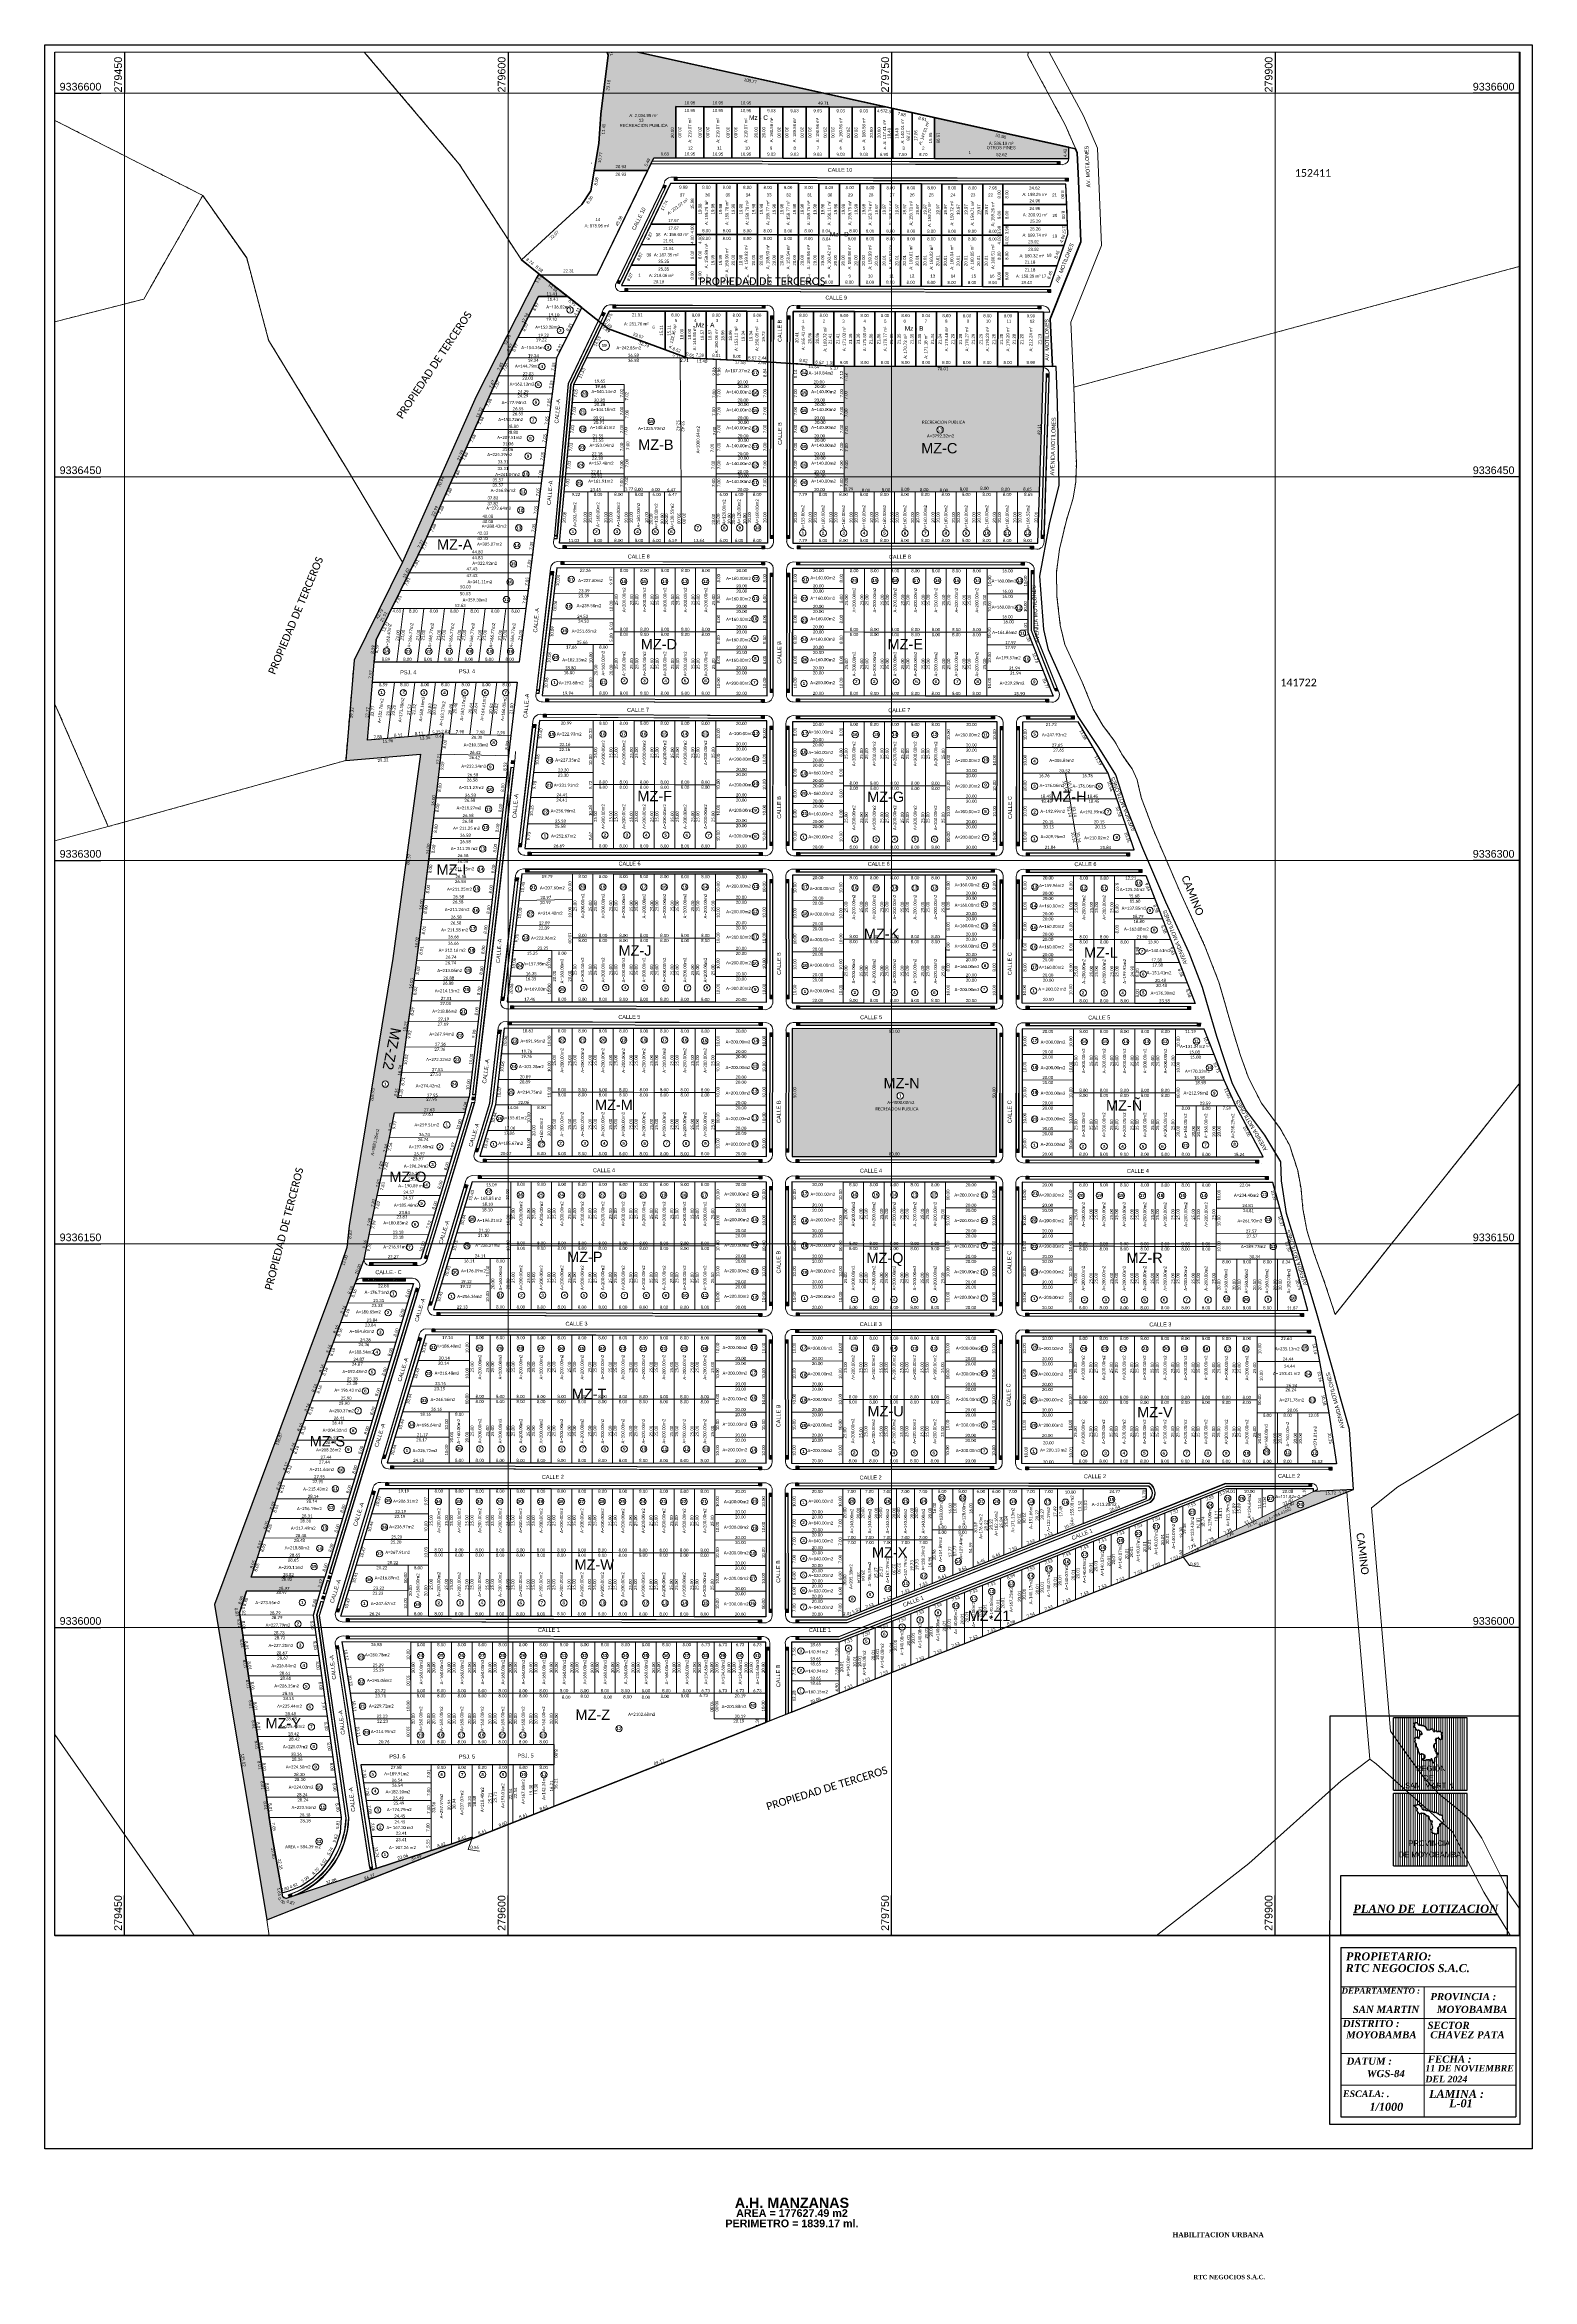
# Paper-space layout 'Layout1' of a CAD drawing. Header units: inches. Extents: x 10 to 592, y -39 to 835.
# The model-space entities are those that its viewports show. They can reach past a viewport. Long polylines and large blocks are cut down to what shows.
import ezdxf
from ezdxf.enums import TextEntityAlignment as Align

# ---------------------------------------------------------------- set-up
doc = ezdxf.new("R2010")
doc.units = ezdxf.units.IN
doc.header["$MEASUREMENT"] = 0
for name, pattern in [('ACAD_ISO04W100', [30, 24, -3, 0, -3]), ('CONTINUO', [0]), ('DASHED2', [0.375, 0.25, -0.125])]:
    doc.linetypes.add(name, pattern=pattern)
for name, color, linetype, lineweight in [('00-DISEÑO LOTES JOSE', 5, 'Continuous', 20), ('CC', 7, 'Continuous', 0), ('circulos', 7, 'Continuous', 15), ('corte vias', 21, 'ACAD_ISO04W100', 0), ('grass', 64, 'Continuous', 13), ('LOTES', 1, 'Continuous', 30), ('manzanas', 5, 'Continuous', 30), ('MANZANAS-ORIGINALES', 147, 'Continuous', 9), ('MANZANEO', 4, 'Continuous', 35), ('MATRIZ', 5, 'Continuous', 30), ('nombre de calles', 30, 'Continuous', 30), ('numero lote', 7, 'Continuous', 20)]:
    doc.layers.add(name, color=color, linetype=linetype, lineweight=lineweight)
for name, color, linetype in [('CENTRO', 6, 'Continuous'), ('COORD', 7, 'Continuous'), ('Cotas', 7, 'Continuous'), ('GRILLA', 7, 'Continuous'), ('PDF_CC', 7, 'Continuous'), ('PDF_Text', 1, 'Continuous'), ('PLUMA - 04', 6, 'Continuous'), ('textc', 255, 'Continuous'), ('UC_TEXT', 7, 'Continuous'), ('VERTICES', 3, 'Continuous')]:
    doc.layers.add(name, color=color, linetype=linetype)
for name, color, linetype, true_color in [('PDF_corte vias', 21, 'Continuous', 0xff9f7f), ('PDF_MANZANAS-ORIGINALES', 145, 'Continuous', 0x4a8395), ('PREDIO_RURAL_PRI', 7, 'Continuous', 0xffffff)]:
    doc.layers.add(name, color=color, linetype=linetype, true_color=true_color)
doc.styles.add('estilo1', font='comicbd.ttf')
doc.styles.add('Legend', font='calibri.ttf')
doc.styles.add('OCAS', font='arial.ttf')
doc.styles.add('PDF Arial-Black', font='arial.ttf')
doc.styles.add('SAMUEL', font='')
doc.styles.get("Standard").update_dxf_attribs({"font": 'arial.ttf'})
doc.styles.add('ttt', font='swissko.ttf')
doc.styles.add('VERTICES', font='sanssb__.ttf')
doc.styles.get('SAMUEL').set_extended_font_data('Arial Black')
doc.dimstyles.get("Standard").update_dxf_attribs({"dimtxt": 0.18, "dimasz": 0.18, "dimexe": 0.18, "dimexo": 0.0625, "dimgap": 0.09, "dimtad": 0, "dimtih": 1, "dimtoh": 1, "dimdec": 4, "dimzin": 0, "dimdsep": 46, "dimtxsty": 'Standard', "dimcen": 0.09, "dimadec": 0, "dimazin": 0, "dimtfac": 1, "dimtdec": 4, "dimtofl": 0, "dimtmove": 0, "dimatfit": 3, "dimfxl": 1, "dimtolj": 1, "dimtzin": 0, "dimarcsym": 0})

# ---------------------------------------------------------------- blocks, each defined once
blk = doc.blocks.new('ACERAAA')
at = {"layer": 'corte vias', "lineweight": 20}
for p, q in [((293748.46, 9336030.31), (293748.47, 9336029.11)), ((293749.67, 9336029.12), (293749.66, 9336030.31)), ((293824.88, 9336029.12), (293824.87, 9336030.33)), ((293826.07, 9336030.33), (293826.08, 9336029.13)), ((293745.64, 9336026.25), (293744.45, 9336026.24)), ((293744.45, 9336025.04), (293745.65, 9336025.05)), ((293745.65, 9336025.05), (293745.64, 9336026.25)), ((293748.47, 9336029.11), (293749.67, 9336029.12)), ((293826.08, 9336029.13), (293824.88, 9336029.12)), ((293828.2, 9336026.18), (293829.42, 9336026.19)), ((293828.21, 9336024.98), (293828.2, 9336026.18)), ((293829.42, 9336024.99), (293828.21, 9336024.98)), ((293744.6, 9335980.77), (293745.81, 9335980.77)), ((293745.81, 9335979.57), (293744.6, 9335979.57)), ((293745.81, 9335980.77), (293745.81, 9335979.57)), ((293748.66, 9335975.55), (293748.66, 9335976.75)), ((293748.66, 9335976.75), (293749.86, 9335976.75)), ((293749.86, 9335976.75), (293749.86, 9335975.55)), ((293826.07, 9335976.75), (293824.87, 9335976.75)), ((293824.87, 9335976.75), (293824.87, 9335975.55)), ((293826.07, 9335975.55), (293826.07, 9335976.75)), ((293829.42, 9335980.77), (293828.21, 9335980.77)), ((293828.21, 9335980.77), (293828.21, 9335979.57)), ((293828.21, 9335979.57), (293829.42, 9335979.57))]:
    blk.add_line(p, q, dxfattribs=at)
at = {"layer": 'MANZANAS-ORIGINALES'}
for p, q in [((293747.26, 9336030.31), (293826.94, 9336030.33)), ((293748.56, 9336030.32), (293748.57, 9336029.21)), ((293748.56, 9336030.29), (293749.56, 9336030.3)), ((293748.56, 9336030.21), (293749.56, 9336030.22)), ((293748.56, 9336030.13), (293749.56, 9336030.14)), ((293748.56, 9336030.05), (293749.56, 9336030.06)), ((293748.56, 9336029.91), (293749.56, 9336029.92)), ((293748.56, 9336029.77), (293749.56, 9336029.78)), ((293748.57, 9336029.53), (293749.57, 9336029.54)), ((293748.57, 9336029.21), (293749.57, 9336029.22)), ((293749.57, 9336029.22), (293749.56, 9336030.31)), ((293749.67, 9336029.12), (293749.66, 9336030.31)), ((293749.81, 9336030.17), (293824.72, 9336030.17)), ((293749.82, 9336029.27), (293749.81, 9336030.17)), ((293749.82, 9336029.27), (293824.72, 9336029.27)), ((293824.72, 9336029.27), (293824.72, 9336030.18)), ((293824.88, 9336029.12), (293824.87, 9336030.33)), ((293824.88, 9336029.12), (293824.87, 9336030.33)), ((293824.88, 9336029.12), (293824.87, 9336030.33)), ((293824.98, 9336029.22), (293824.97, 9336030.33)), ((293825.97, 9336030.31), (293824.97, 9336030.3)), ((293825.97, 9336030.23), (293824.97, 9336030.22)), ((293825.97, 9336030.15), (293824.97, 9336030.14)), ((293825.97, 9336030.07), (293824.97, 9336030.06)), ((293825.97, 9336029.93), (293824.97, 9336029.92)), ((293825.97, 9336029.79), (293824.97, 9336029.78)), ((293825.98, 9336029.55), (293824.98, 9336029.54)), ((293825.98, 9336029.23), (293824.98, 9336029.22)), ((293825.97, 9336030.33), (293825.98, 9336029.23)), ((293744.6, 9335978.37), (293744.44, 9336027.23)), ((293745.54, 9336026.15), (293744.45, 9336026.14)), ((293744.45, 9336025.14), (293745.55, 9336025.15)), ((293745.65, 9336025.05), (293744.45, 9336025.04)), ((293744.47, 9336025.14), (293744.46, 9336026.14)), ((293744.55, 9336025.14), (293744.54, 9336026.14)), ((293745.5, 9336024.9), (293744.6, 9336024.89)), ((293744.74, 9335980.92), (293744.6, 9336024.89)), ((293744.63, 9336025.14), (293744.62, 9336026.14)), ((293744.71, 9336025.14), (293744.7, 9336026.14)), ((293744.85, 9336025.14), (293744.84, 9336026.14)), ((293744.99, 9336025.15), (293744.98, 9336026.15)), ((293745.23, 9336025.15), (293745.22, 9336026.15)), ((293745.5, 9336024.9), (293745.65, 9335980.92)), ((293745.55, 9336025.15), (293745.54, 9336026.15)), ((293745.65, 9336025.05), (293745.81, 9335980.77)), ((293749.67, 9336029.12), (293824.88, 9336029.12)), ((293828.21, 9336024.98), (293829.42, 9336024.99)), ((293828.21, 9335980.77), (293828.21, 9336024.98)), ((293828.23, 9336024.98), (293829.42, 9336024.99)), ((293828.3, 9336026.08), (293829.42, 9336026.09)), ((293828.3, 9336025.08), (293828.3, 9336026.08)), ((293829.42, 9336025.09), (293828.3, 9336025.08)), ((293828.36, 9336024.83), (293829.26, 9336024.84)), ((293828.36, 9335980.92), (293828.36, 9336024.83)), ((293828.62, 9336025.08), (293828.62, 9336026.08)), ((293828.86, 9336025.08), (293828.86, 9336026.08)), ((293829, 9336025.08), (293829, 9336026.08)), ((293829.14, 9336025.08), (293829.14, 9336026.08)), ((293829.22, 9336025.08), (293829.22, 9336026.08)), ((293829.26, 9335980.92), (293829.26, 9336024.84)), ((293829.3, 9336025.09), (293829.3, 9336026.09)), ((293829.38, 9336025.09), (293829.38, 9336026.09)), ((293829.42, 9335978.06), (293829.42, 9336027.87)), ((293745.81, 9335980.77), (293744.59, 9335980.77)), ((293744.59, 9335980.67), (293745.71, 9335980.67)), ((293745.71, 9335979.67), (293744.6, 9335979.67)), ((293744.63, 9335980.67), (293744.63, 9335979.67)), ((293744.71, 9335980.67), (293744.71, 9335979.67)), ((293745.65, 9335980.92), (293744.74, 9335980.92)), ((293744.79, 9335980.67), (293744.79, 9335979.67)), ((293744.87, 9335980.67), (293744.87, 9335979.67)), ((293745.01, 9335980.67), (293745.01, 9335979.67)), ((293745.15, 9335980.67), (293745.15, 9335979.67)), ((293745.39, 9335980.67), (293745.39, 9335979.67)), ((293745.71, 9335980.67), (293745.71, 9335979.67)), ((293749.86, 9335976.75), (293824.87, 9335976.75)), ((293749.86, 9335976.75), (293749.86, 9335975.55)), ((293824.87, 9335976.75), (293824.87, 9335975.55)), ((293824.87, 9335976.75), (293824.87, 9335975.55)), ((293828.21, 9335980.77), (293829.42, 9335980.77)), ((293828.23, 9335980.77), (293829.42, 9335980.77)), ((293829.42, 9335980.67), (293828.31, 9335980.67)), ((293828.31, 9335980.67), (293828.31, 9335979.67)), ((293828.31, 9335979.67), (293829.42, 9335979.67)), ((293828.36, 9335980.92), (293829.26, 9335980.92)), ((293828.63, 9335980.67), (293828.63, 9335979.67)), ((293828.87, 9335980.67), (293828.87, 9335979.67)), ((293829.01, 9335980.67), (293829.01, 9335979.67)), ((293829.15, 9335980.67), (293829.15, 9335979.67)), ((293829.23, 9335980.67), (293829.23, 9335979.67)), ((293829.31, 9335980.67), (293829.31, 9335979.67)), ((293829.39, 9335980.67), (293829.39, 9335979.67)), ((293747.46, 9335975.55), (293827.09, 9335975.55)), ((293748.76, 9335975.55), (293748.76, 9335976.65)), ((293748.76, 9335976.65), (293749.76, 9335976.65)), ((293748.76, 9335976.33), (293749.76, 9335976.33)), ((293748.76, 9335976.09), (293749.76, 9335976.09)), ((293748.76, 9335975.95), (293749.76, 9335975.95)), ((293748.76, 9335975.81), (293749.76, 9335975.81)), ((293748.76, 9335975.73), (293749.76, 9335975.73)), ((293748.76, 9335975.65), (293749.76, 9335975.65)), ((293748.76, 9335975.57), (293749.76, 9335975.57)), ((293749.76, 9335976.65), (293749.76, 9335975.55)), ((293750.01, 9335976.6), (293824.72, 9335976.6)), ((293750.01, 9335976.6), (293750.01, 9335975.7)), ((293750.01, 9335975.7), (293824.72, 9335975.7)), ((293824.72, 9335976.6), (293824.72, 9335975.7)), ((293824.72, 9335976.6), (293824.72, 9335975.7)), ((293825.97, 9335976.65), (293824.97, 9335976.65)), ((293824.97, 9335976.65), (293824.97, 9335975.55)), ((293825.97, 9335976.33), (293824.97, 9335976.33)), ((293825.97, 9335976.09), (293824.97, 9335976.09)), ((293825.97, 9335975.95), (293824.97, 9335975.95)), ((293825.97, 9335975.81), (293824.97, 9335975.81)), ((293825.97, 9335975.73), (293824.97, 9335975.73)), ((293825.97, 9335975.65), (293824.97, 9335975.65)), ((293825.97, 9335975.57), (293824.97, 9335975.57)), ((293825.97, 9335975.55), (293825.97, 9335976.65))]:
    blk.add_line(p, q, dxfattribs=at)
for centre, radius, start, end in [((293747.46, 9336027.3), 3.02, 93.79013, 181.40159), ((293826.8, 9336027.7), 2.63, 3.69285, 86.89849), ((293747.65, 9335978.6), 3.06, 184.40297, 266.31251), ((293826.82, 9335978.14), 2.6, 275.92101, 358.33889)]:
    blk.add_arc(centre, radius, start, end, dxfattribs=at)
blk = doc.blocks.new('acer')
at = {"layer": 'corte vias', "lineweight": 20}
for p, q in [((293718.59, 9335945.22), (293719.81, 9335944.82)), ((293720.18, 9335945.97), (293718.94, 9335946.37)), ((293719.81, 9335944.83), (293720.18, 9335945.97)), ((293724.08, 9335948.37), (293724.08, 9335949.57)), ((293725.28, 9335948.37), (293724.08, 9335948.37)), ((293725.28, 9335949.57), (293725.28, 9335948.37)), ((293870.11, 9335949.58), (293870.11, 9335948.38)), ((293870.11, 9335948.38), (293871.31, 9335948.38)), ((293871.31, 9335948.38), (293871.31, 9335949.58)), ((293875.36, 9335945.53), (293874.16, 9335945.53)), ((293874.16, 9335945.53), (293874.16, 9335944.33)), ((293874.16, 9335944.33), (293875.36, 9335944.33)), ((293874.16, 9335898.85), (293874.16, 9335900.05)), ((293874.16, 9335900.05), (293875.36, 9335900.05)), ((293875.36, 9335898.85), (293874.16, 9335898.85)), ((293870.11, 9335894.81), (293870.11, 9335896.01)), ((293870.11, 9335896.01), (293871.31, 9335896.01)), ((293871.31, 9335896.01), (293871.31, 9335894.8))]:
    blk.add_line(p, q, dxfattribs=at)
for points in [[(293705.07, 9335900.02), (293706.3, 9335900), (293705.95, 9335898.85), (293704.71, 9335898.87)], [(293705.02, 9335899.92), (293706.17, 9335899.9), (293705.88, 9335898.95), (293704.74, 9335898.97)], [(293709.94, 9335895.06), (293709.94, 9335896.26), (293708.74, 9335896.26), (293708.74, 9335895.06)]]:
    blk.add_lwpolyline(points, dxfattribs=at)
at = {"layer": 'MANZANAS-ORIGINALES'}
for p, q in [((293719.31, 9335947.62), (293704.63, 9335898.62)), ((293718.69, 9335945.01), (293705.27, 9335900.17)), ((293719.62, 9335944.71), (293706.2, 9335900.15)), ((293719.81, 9335944.82), (293706.3, 9335900)), ((293719.81, 9335944.83), (293718.59, 9335945.22)), ((293718.62, 9335945.32), (293719.74, 9335944.95)), ((293718.64, 9335945.31), (293718.95, 9335946.26)), ((293719.62, 9335944.71), (293718.69, 9335945.01)), ((293718.72, 9335945.29), (293719.03, 9335946.24)), ((293718.79, 9335945.26), (293719.11, 9335946.21)), ((293718.87, 9335945.24), (293719.18, 9335946.19)), ((293720.06, 9335945.9), (293718.91, 9335946.28)), ((293718.95, 9335945.21), (293719.26, 9335946.16)), ((293719.08, 9335945.17), (293719.39, 9335946.12)), ((293719.21, 9335945.13), (293719.52, 9335946.08)), ((293719.44, 9335945.05), (293719.75, 9335946)), ((293719.74, 9335944.95), (293720.06, 9335945.9)), ((293871.22, 9335949.58), (293722.23, 9335949.57)), ((293724.17, 9335948.46), (293724.17, 9335949.57)), ((293724.17, 9335949.56), (293725.18, 9335949.56)), ((293724.17, 9335949.46), (293725.18, 9335949.46)), ((293724.17, 9335949.36), (293725.18, 9335949.36)), ((293724.17, 9335949.22), (293725.18, 9335949.22)), ((293724.17, 9335949.08), (293725.18, 9335949.08)), ((293724.17, 9335948.94), (293725.18, 9335948.94)), ((293724.17, 9335948.7), (293725.18, 9335948.7)), ((293725.18, 9335948.46), (293724.17, 9335948.46)), ((293725.18, 9335949.57), (293725.18, 9335948.46)), ((293870.11, 9335948.38), (293725.28, 9335948.37)), ((293870, 9335949.43), (293725.43, 9335949.42)), ((293725.43, 9335949.42), (293725.43, 9335948.51)), ((293870, 9335948.52), (293725.43, 9335948.51)), ((293870, 9335949.43), (293870, 9335948.52)), ((293870.2, 9335948.47), (293870.2, 9335949.58)), ((293871.22, 9335949.57), (293870.2, 9335949.57)), ((293871.22, 9335949.47), (293870.2, 9335949.47)), ((293871.22, 9335949.37), (293870.2, 9335949.37)), ((293871.22, 9335949.23), (293870.2, 9335949.23)), ((293871.22, 9335949.09), (293870.2, 9335949.09)), ((293871.22, 9335948.95), (293870.2, 9335948.95)), ((293871.22, 9335948.71), (293870.2, 9335948.71)), ((293870.2, 9335948.47), (293871.22, 9335948.47)), ((293871.22, 9335948.47), (293871.22, 9335949.58)), ((293874.16, 9335900.05), (293874.16, 9335944.33)), ((293874.16, 9335944.33), (293875.36, 9335944.33)), ((293874.25, 9335945.44), (293875.36, 9335945.44)), ((293874.25, 9335945.44), (293874.25, 9335944.42)), ((293874.25, 9335944.42), (293875.36, 9335944.42)), ((293874.31, 9335900.2), (293874.31, 9335944.18)), ((293874.31, 9335944.18), (293875.21, 9335944.18)), ((293874.49, 9335944.42), (293874.49, 9335945.44)), ((293874.73, 9335944.42), (293874.73, 9335945.44)), ((293874.87, 9335944.42), (293874.87, 9335945.44)), ((293875.01, 9335944.42), (293875.01, 9335945.44)), ((293875.15, 9335944.42), (293875.15, 9335945.44)), ((293875.21, 9335900.2), (293875.21, 9335944.18)), ((293875.25, 9335944.42), (293875.25, 9335945.44)), ((293875.35, 9335944.42), (293875.35, 9335945.44)), ((293875.36, 9335897.65), (293875.36, 9335946.73)), ((293705.1, 9335899.92), (293704.82, 9335898.97)), ((293705.2, 9335899.92), (293704.91, 9335898.97)), ((293705.32, 9335899.92), (293705.03, 9335898.97)), ((293706.3, 9335900), (293705.05, 9335900.02)), ((293705.44, 9335899.91), (293705.15, 9335898.96)), ((293706.2, 9335900.15), (293705.27, 9335900.17)), ((293705.59, 9335899.91), (293705.31, 9335898.96)), ((293705.88, 9335899.9), (293705.59, 9335898.95)), ((293874.16, 9335900.05), (293875.36, 9335900.05)), ((293874.25, 9335898.94), (293874.25, 9335899.96)), ((293874.25, 9335899.96), (293875.36, 9335899.96)), ((293874.25, 9335898.94), (293875.36, 9335898.94)), ((293874.31, 9335900.2), (293875.21, 9335900.2)), ((293874.49, 9335899.96), (293874.49, 9335898.94)), ((293874.73, 9335899.96), (293874.73, 9335898.94)), ((293874.87, 9335899.96), (293874.87, 9335898.94)), ((293875.01, 9335899.96), (293875.01, 9335898.94)), ((293875.15, 9335899.96), (293875.15, 9335898.94)), ((293875.25, 9335899.96), (293875.25, 9335898.94)), ((293875.35, 9335899.96), (293875.35, 9335898.94)), ((293871.22, 9335894.8), (293707.17, 9335895.06)), ((293709.84, 9335895.92), (293708.84, 9335895.92)), ((293709.84, 9335895.67), (293708.84, 9335895.67)), ((293709.84, 9335895.48), (293708.84, 9335895.48)), ((293709.84, 9335895.3), (293708.84, 9335895.3)), ((293709.84, 9335895.19), (293708.84, 9335895.19)), ((293709.84, 9335895.09), (293708.84, 9335895.09)), ((293709.94, 9335896.26), (293709.94, 9335895.06)), ((293870.11, 9335896.01), (293709.94, 9335896.26)), ((293870.2, 9335895.92), (293870.2, 9335894.81)), ((293870.2, 9335895.92), (293871.22, 9335895.92)), ((293871.22, 9335895.68), (293870.2, 9335895.68)), ((293871.22, 9335895.44), (293870.2, 9335895.44)), ((293871.22, 9335895.3), (293870.2, 9335895.3)), ((293871.22, 9335895.16), (293870.2, 9335895.16)), ((293871.22, 9335895.02), (293870.2, 9335895.02)), ((293871.22, 9335894.92), (293870.2, 9335894.92)), ((293871.22, 9335894.82), (293870.2, 9335894.82)), ((293871.22, 9335895.92), (293871.22, 9335894.8))]:
    blk.add_line(p, q, dxfattribs=at)
at = {"layer": 'MANZANAS-ORIGINALES', "flags": 128}
for points in [[(293871.22, 9335949.58), (293872.42, 9335949.58)], [(293871.22, 9335894.8), (293872.42, 9335894.8)]]:
    blk.add_lwpolyline(points, dxfattribs=at)
at = {"layer": 'MANZANAS-ORIGINALES'}
for points in [[(293709.84, 9335895.06), (293709.84, 9335896.16), (293708.84, 9335896.16), (293708.84, 9335895.06)], [(293710.06, 9335895.2), (293710.06, 9335896.1), (293869.95, 9335895.85), (293869.95, 9335894.95), (293710.06, 9335895.2)]]:
    blk.add_lwpolyline(points, dxfattribs=at)
for centre, radius, start, end in [((293721.93, 9335946.85), 2.74, 83.70799, 163.55464), ((293872.43, 9335946.65), 2.93, 1.5632, 90.26923), ((293707.28, 9335897.82), 2.76, 163.18618, 267.6746), ((293872.43, 9335897.73), 2.93, 269.73077, 358.4368)]:
    blk.add_arc(centre, radius, start, end, dxfattribs=at)
blk = doc.blocks.new('acrt')
at = {"layer": 'corte vias', "lineweight": 20}
for p, q in [((293741.24, 9335880.65), (293742.46, 9335880.25)), ((293742.83, 9335881.39), (293741.59, 9335881.8)), ((293742.46, 9335880.25), (293742.83, 9335881.39)), ((293746.74, 9335883.82), (293746.74, 9335885.03)), ((293747.94, 9335883.82), (293746.74, 9335883.82)), ((293747.94, 9335885.03), (293747.94, 9335883.82)), ((293874.7, 9335885.03), (293874.7, 9335883.83)), ((293874.7, 9335883.83), (293875.9, 9335883.83)), ((293875.9, 9335883.83), (293875.9, 9335885.03)), ((293879.95, 9335880.92), (293878.75, 9335880.92)), ((293878.75, 9335880.92), (293878.75, 9335879.72)), ((293878.75, 9335879.72), (293879.96, 9335879.72)), ((293874.71, 9335829.99), (293874.71, 9335831.19)), ((293874.71, 9335831.19), (293875.91, 9335831.19)), ((293875.91, 9335831.19), (293875.91, 9335829.99)), ((293878.75, 9335834.25), (293878.75, 9335835.45)), ((293878.75, 9335835.45), (293879.95, 9335835.45)), ((293879.95, 9335834.25), (293878.75, 9335834.25))]:
    blk.add_line(p, q, dxfattribs=at)
for points in [[(293727.75, 9335835.45), (293728.95, 9335835.42), (293728.61, 9335834.27), (293727.44, 9335834.29)], [(293727.72, 9335835.35), (293728.82, 9335835.33), (293728.53, 9335834.38), (293727.44, 9335834.4)], [(293731.85, 9335830.24), (293731.85, 9335831.44), (293730.65, 9335831.44), (293730.65, 9335830.24)]]:
    blk.add_lwpolyline(points, dxfattribs=at)
at = {"layer": 'MANZANAS-ORIGINALES'}
for p, q in [((293741.96, 9335883.05), (293727.27, 9335833.82)), ((293741.27, 9335880.75), (293742.4, 9335880.38)), ((293741.29, 9335880.74), (293741.61, 9335881.69)), ((293741.37, 9335880.72), (293741.68, 9335881.67)), ((293741.45, 9335880.69), (293741.76, 9335881.64)), ((293741.52, 9335880.67), (293741.83, 9335881.62)), ((293742.71, 9335881.33), (293741.56, 9335881.71)), ((293741.6, 9335880.64), (293741.91, 9335881.59)), ((293741.73, 9335880.6), (293742.04, 9335881.55)), ((293741.86, 9335880.55), (293742.18, 9335881.5)), ((293742.09, 9335880.48), (293742.4, 9335881.43)), ((293742.4, 9335880.38), (293742.71, 9335881.33)), ((293877.1, 9335885.03), (293744.43, 9335885.03)), ((293746.83, 9335883.91), (293746.83, 9335885.03)), ((293746.83, 9335885.01), (293747.84, 9335885.01)), ((293746.83, 9335884.91), (293747.84, 9335884.91)), ((293746.83, 9335884.81), (293747.84, 9335884.81)), ((293746.83, 9335884.67), (293747.84, 9335884.67)), ((293746.83, 9335884.53), (293747.84, 9335884.53)), ((293746.83, 9335884.39), (293747.84, 9335884.39)), ((293746.83, 9335884.15), (293747.84, 9335884.15)), ((293747.84, 9335883.91), (293746.83, 9335883.91)), ((293747.84, 9335885.03), (293747.84, 9335883.91)), ((293874.7, 9335883.83), (293747.94, 9335883.82)), ((293874.58, 9335884.88), (293748.08, 9335884.87)), ((293748.08, 9335884.87), (293748.08, 9335883.97)), ((293874.58, 9335883.98), (293748.08, 9335883.97)), ((293874.58, 9335884.88), (293874.58, 9335883.98)), ((293874.79, 9335883.92), (293874.79, 9335885.03)), ((293875.81, 9335885.02), (293874.79, 9335885.02)), ((293875.81, 9335884.92), (293874.79, 9335884.92)), ((293875.81, 9335884.82), (293874.79, 9335884.82)), ((293875.81, 9335884.68), (293874.79, 9335884.68)), ((293875.81, 9335884.54), (293874.79, 9335884.54)), ((293875.81, 9335884.4), (293874.79, 9335884.4)), ((293875.81, 9335884.16), (293874.79, 9335884.16)), ((293874.79, 9335883.92), (293875.81, 9335883.92)), ((293875.81, 9335883.92), (293875.81, 9335885.03)), ((293878.84, 9335880.83), (293879.95, 9335880.83)), ((293878.84, 9335880.83), (293878.84, 9335879.81)), ((293879.08, 9335879.81), (293879.08, 9335880.83)), ((293879.32, 9335879.81), (293879.32, 9335880.83)), ((293879.46, 9335879.81), (293879.46, 9335880.83)), ((293879.6, 9335879.81), (293879.6, 9335880.83)), ((293879.74, 9335879.81), (293879.74, 9335880.83)), ((293879.84, 9335879.81), (293879.84, 9335880.83)), ((293879.94, 9335879.81), (293879.94, 9335880.83)), ((293879.96, 9335833.05), (293879.96, 9335882.12)), ((293741.35, 9335880.45), (293727.92, 9335835.59)), ((293742.27, 9335880.15), (293728.85, 9335835.58)), ((293742.46, 9335880.25), (293728.95, 9335835.42)), ((293742.27, 9335880.15), (293741.35, 9335880.45)), ((293878.75, 9335835.45), (293878.75, 9335880.57)), ((293878.75, 9335879.72), (293879.96, 9335879.72)), ((293878.84, 9335879.81), (293879.96, 9335879.81)), ((293878.9, 9335835.6), (293878.9, 9335879.57)), ((293878.9, 9335879.57), (293879.81, 9335879.57)), ((293879.81, 9335835.6), (293879.81, 9335879.57)), ((293727.76, 9335835.35), (293727.47, 9335834.4)), ((293727.85, 9335835.35), (293727.57, 9335834.4)), ((293727.97, 9335835.34), (293727.68, 9335834.39)), ((293728.95, 9335835.42), (293727.75, 9335835.45)), ((293728.94, 9335835.42), (293727.75, 9335835.45)), ((293728.09, 9335835.34), (293727.81, 9335834.39)), ((293728.85, 9335835.58), (293727.92, 9335835.59)), ((293728.25, 9335835.34), (293727.96, 9335834.39)), ((293728.53, 9335835.33), (293728.24, 9335834.38)), ((293877.11, 9335829.99), (293729.83, 9335830.25)), ((293731.75, 9335831.11), (293730.75, 9335831.11)), ((293731.75, 9335830.85), (293730.75, 9335830.85)), ((293731.75, 9335830.66), (293730.75, 9335830.66)), ((293731.75, 9335830.48), (293730.75, 9335830.48)), ((293731.75, 9335830.38), (293730.75, 9335830.38)), ((293731.75, 9335830.27), (293730.75, 9335830.27)), ((293874.71, 9335831.19), (293731.85, 9335831.44)), ((293731.85, 9335831.44), (293731.85, 9335830.24)), ((293874.8, 9335831.1), (293874.8, 9335829.99)), ((293874.8, 9335831.1), (293875.82, 9335831.1)), ((293875.82, 9335830.86), (293874.8, 9335830.86)), ((293875.82, 9335830.62), (293874.8, 9335830.62)), ((293875.82, 9335830.48), (293874.8, 9335830.48)), ((293875.82, 9335830.34), (293874.8, 9335830.34)), ((293875.82, 9335830.2), (293874.8, 9335830.2)), ((293875.82, 9335830.1), (293874.8, 9335830.1)), ((293875.82, 9335830), (293874.8, 9335830)), ((293875.82, 9335831.1), (293875.82, 9335829.99)), ((293878.75, 9335835.45), (293879.96, 9335835.45)), ((293878.84, 9335834.34), (293878.84, 9335835.36)), ((293878.84, 9335835.36), (293879.95, 9335835.36)), ((293878.84, 9335834.34), (293879.95, 9335834.34)), ((293878.9, 9335835.6), (293879.81, 9335835.6)), ((293879.08, 9335835.36), (293879.08, 9335834.34)), ((293879.32, 9335835.36), (293879.32, 9335834.34)), ((293879.46, 9335835.36), (293879.46, 9335834.34)), ((293879.6, 9335835.36), (293879.6, 9335834.34)), ((293879.74, 9335835.36), (293879.74, 9335834.34)), ((293879.84, 9335835.36), (293879.84, 9335834.34)), ((293879.94, 9335835.36), (293879.94, 9335834.34))]:
    blk.add_line(p, q, dxfattribs=at)
for points in [[(293731.75, 9335830.24), (293731.75, 9335831.34), (293730.75, 9335831.34), (293730.75, 9335830.24)], [(293732.02, 9335830.39), (293732.02, 9335831.29), (293874.55, 9335831.03), (293874.55, 9335830.13), (293732.02, 9335830.39)]]:
    blk.add_lwpolyline(points, dxfattribs=at)
for centre, radius, start, end in [((293744.63, 9335882.24), 2.79, 94.07811, 163.15047), ((293877.03, 9335882.11), 2.93, 0.36248, 88.5012), ((293729.96, 9335833.04), 2.8, 163.82459, 267.31306), ((293876.68, 9335833.24), 3.28, 277.59487, 356.64581)]:
    blk.add_arc(centre, radius, start, end, dxfattribs=at)
blk = doc.blocks.new('arrrd')
at = {"layer": 'CC'}
for p, q in [((297898.82, 9336694.35), (297898.57, 9336692.41)), ((297898.83, 9336694.25), (297898.71, 9336693.28)), ((297898.93, 9336694.25), (297898.81, 9336693.28)), ((297899.12, 9336694.25), (297899, 9336693.28)), ((297899.36, 9336694.25), (297899.24, 9336693.27)), ((297899.67, 9336694.25), (297899.54, 9336693.27))]:
    blk.add_line(p, q, dxfattribs=at)
at = {"layer": 'corte vias', "lineweight": 20}
for p, q in [((297904.06, 9336740.11), (297905.43, 9336740.01)), ((297905.59, 9336741.21), (297904.19, 9336741.3)), ((297905.43, 9336740.01), (297905.59, 9336741.21)), ((297908.29, 9336743.41), (297908.29, 9336744.61)), ((297909.49, 9336743.41), (297908.29, 9336743.41)), ((297909.49, 9336744.6), (297909.49, 9336743.41)), ((297999.76, 9336744.74), (297999.76, 9336743.53)), ((297999.76, 9336743.53), (298000.96, 9336743.53)), ((298000.96, 9336743.53), (298000.96, 9336744.73)), ((298005, 9336740.66), (298003.8, 9336740.66)), ((298003.8, 9336740.66), (298003.8, 9336739.46)), ((298003.8, 9336739.46), (298005, 9336739.46)), ((298003.83, 9336693.98), (298003.83, 9336695.18)), ((298003.83, 9336695.18), (298005.03, 9336695.18)), ((298005.03, 9336693.98), (298003.83, 9336693.98)), ((297999.76, 9336689.7), (297999.76, 9336690.9)), ((297999.76, 9336690.9), (298000.96, 9336690.9)), ((298000.96, 9336690.9), (298000.96, 9336689.7))]:
    blk.add_line(p, q, dxfattribs=at)
for points in [[(297898.82, 9336694.35), (297900.03, 9336694.36), (297899.88, 9336693.16), (297898.67, 9336693.18)], [(297903.6, 9336689.86), (297903.6, 9336691.06), (297902.4, 9336691.06), (297902.4, 9336689.87)]]:
    blk.add_lwpolyline(points, dxfattribs=at)
at = {"layer": 'MANZANAS-ORIGINALES'}
for p, q in [((297898.82, 9336694.35), (297904.27, 9336742.03)), ((297905.43, 9336740.01), (297900.03, 9336694.36)), ((297904.06, 9336740.11), (297905.43, 9336740.01)), ((297904.07, 9336740.21), (297905.34, 9336740.11)), ((297904.12, 9336740.2), (297904.25, 9336741.2)), ((297905.47, 9336741.11), (297904.18, 9336741.2)), ((297904.18, 9336740.2), (297904.31, 9336741.19)), ((297904.27, 9336740.19), (297904.4, 9336741.19)), ((297904.38, 9336740.18), (297904.51, 9336741.18)), ((297904.51, 9336740.17), (297904.64, 9336741.17)), ((297904.7, 9336740.16), (297904.83, 9336741.15)), ((297904.86, 9336740.15), (297904.99, 9336741.14)), ((297905.07, 9336740.13), (297905.2, 9336741.13)), ((297905.34, 9336740.11), (297905.47, 9336741.11)), ((297907.42, 9336744.61), (298002.12, 9336744.73)), ((297908.38, 9336743.5), (297908.38, 9336744.61)), ((297908.38, 9336744.6), (297909.39, 9336744.6)), ((297908.38, 9336744.5), (297909.39, 9336744.5)), ((297908.38, 9336744.4), (297909.39, 9336744.4)), ((297908.38, 9336744.26), (297909.39, 9336744.26)), ((297908.38, 9336744.12), (297909.39, 9336744.12)), ((297908.38, 9336743.98), (297909.39, 9336743.98)), ((297908.38, 9336743.74), (297909.39, 9336743.74)), ((297909.39, 9336743.5), (297908.38, 9336743.5)), ((297909.39, 9336744.6), (297909.39, 9336743.5)), ((297999.76, 9336743.53), (297909.49, 9336743.41)), ((297999.76, 9336744.74), (297999.76, 9336743.53)), ((297999.85, 9336743.62), (297999.85, 9336744.74)), ((298000.87, 9336744.72), (297999.85, 9336744.72)), ((298000.87, 9336744.62), (297999.85, 9336744.62)), ((298000.87, 9336744.52), (297999.85, 9336744.52)), ((298000.87, 9336744.38), (297999.85, 9336744.38)), ((298000.87, 9336744.24), (297999.85, 9336744.24)), ((298000.87, 9336744.1), (297999.85, 9336744.1)), ((298000.87, 9336743.86), (297999.85, 9336743.86)), ((297999.85, 9336743.62), (298000.87, 9336743.62)), ((298000.87, 9336743.62), (298000.87, 9336744.74)), ((298003.83, 9336695.18), (298003.8, 9336739.46)), ((298003.8, 9336739.46), (298005, 9336739.46)), ((298003.89, 9336740.57), (298005, 9336740.57)), ((298003.89, 9336740.57), (298003.89, 9336739.55)), ((298003.89, 9336739.55), (298005, 9336739.55)), ((298004.13, 9336739.55), (298004.13, 9336740.57)), ((298004.37, 9336739.55), (298004.37, 9336740.57)), ((298004.51, 9336739.55), (298004.51, 9336740.57)), ((298004.65, 9336739.55), (298004.65, 9336740.57)), ((298004.79, 9336739.55), (298004.79, 9336740.57)), ((298004.89, 9336739.55), (298004.89, 9336740.57)), ((298004.99, 9336739.55), (298004.99, 9336740.57)), ((298005.03, 9336692.79), (298005, 9336741.82)), ((297900.03, 9336694.36), (297898.82, 9336694.35)), ((297900.03, 9336694.36), (297898.83, 9336694.35)), ((297900.03, 9336694.36), (297898.83, 9336694.35)), ((298003.83, 9336695.18), (298005.03, 9336695.18)), ((298003.92, 9336694.07), (298003.92, 9336695.09)), ((298003.92, 9336695.09), (298005.03, 9336695.09)), ((298003.92, 9336694.07), (298005.03, 9336694.07)), ((298004.16, 9336695.09), (298004.16, 9336694.07)), ((298004.4, 9336695.09), (298004.4, 9336694.07)), ((298004.54, 9336695.09), (298004.54, 9336694.07)), ((298004.68, 9336695.09), (298004.68, 9336694.07)), ((298004.82, 9336695.09), (298004.82, 9336694.07)), ((298004.92, 9336695.09), (298004.92, 9336694.07)), ((298005.02, 9336695.09), (298005.02, 9336694.07)), ((298002.16, 9336689.7), (297901.2, 9336689.87)), ((297903.5, 9336690.73), (297902.5, 9336690.73)), ((297903.5, 9336690.47), (297902.5, 9336690.47)), ((297903.5, 9336690.29), (297902.5, 9336690.29)), ((297903.5, 9336690.11), (297902.5, 9336690.11)), ((297903.5, 9336690), (297902.5, 9336690)), ((297903.5, 9336689.89), (297902.5, 9336689.89)), ((297903.6, 9336691.07), (297999.76, 9336690.9)), ((297903.6, 9336691.06), (297903.6, 9336689.87)), ((297999.76, 9336689.7), (297999.76, 9336690.9)), ((297999.76, 9336690.9), (297999.76, 9336689.7)), ((297999.76, 9336690.9), (297999.76, 9336689.7)), ((297999.85, 9336690.81), (297999.85, 9336689.7)), ((297999.85, 9336690.81), (298000.87, 9336690.81)), ((298000.87, 9336690.57), (297999.85, 9336690.57)), ((298000.87, 9336690.33), (297999.85, 9336690.33)), ((298000.87, 9336690.19), (297999.85, 9336690.19)), ((298000.87, 9336690.05), (297999.85, 9336690.05)), ((298000.87, 9336689.91), (297999.85, 9336689.91)), ((298000.87, 9336689.81), (297999.85, 9336689.81)), ((298000.87, 9336689.71), (297999.85, 9336689.71)), ((298000.87, 9336690.81), (298000.87, 9336689.7))]:
    blk.add_line(p, q, dxfattribs=at)
for points in [[(297905.25, 9336739.87), (297899.9, 9336694.51), (297898.99, 9336694.5), (297904.2, 9336739.95)], [(297909.64, 9336744.44), (297999.61, 9336744.58), (297999.61, 9336743.66), (297909.64, 9336743.55)], [(298004.88, 9336695.33), (298004.86, 9336739.29), (298003.96, 9336739.29), (298003.97, 9336695.33)], [(297999.59, 9336689.85), (297903.74, 9336690.01), (297903.74, 9336690.91), (297999.59, 9336690.75)]]:
    blk.add_lwpolyline(points, close=True, dxfattribs=at)
for points in [[(297898.81, 9336694.25), (297899.92, 9336694.26), (297899.8, 9336693.27), (297898.68, 9336693.28)], [(297903.5, 9336689.86), (297903.5, 9336690.96), (297902.5, 9336690.96), (297902.5, 9336689.87)]]:
    blk.add_lwpolyline(points, dxfattribs=at)
for centre, radius, start, end in [((297907.49, 9336741.32), 3.29, 91.15452, 167.62254), ((298002.02, 9336741.75), 2.98, 1.42601, 87.94577), ((297901.05, 9336692.34), 2.48, 178.47941, 273.34246), ((298001.92, 9336692.79), 3.11, 273.88518, 0)]:
    blk.add_arc(centre, radius, start, end, dxfattribs=at)
blk = doc.blocks.new('sdaf')
at = {"layer": 'CC'}
for p, q in [((297891.69, 9336602.09), (297891.56, 9336601.12)), ((297891.88, 9336602.09), (297891.75, 9336601.12)), ((297892.12, 9336602.09), (297892, 9336601.11)), ((297892.42, 9336602.09), (297892.3, 9336601.11))]:
    blk.add_line(p, q, dxfattribs=at)
at = {"layer": 'corte vias', "lineweight": 20}
for p, q in [((297901.07, 9336651.69), (297901.07, 9336652.89)), ((297902.27, 9336651.69), (297901.07, 9336651.69)), ((297902.27, 9336652.88), (297902.27, 9336651.69)), ((297986.46, 9336651.26), (297986.45, 9336652.48)), ((297987.66, 9336651.27), (297986.46, 9336651.26)), ((297987.65, 9336652.48), (297987.66, 9336651.27)), ((297896.8, 9336647.83), (297898.21, 9336647.73)), ((297898.37, 9336648.93), (297896.93, 9336649.02)), ((297898.21, 9336647.73), (297898.37, 9336648.93)), ((297989.73, 9336648.37), (297990.96, 9336648.38)), ((297989.74, 9336647.17), (297989.73, 9336648.37)), ((297990.96, 9336647.18), (297989.74, 9336647.17)), ((297986.94, 9336598.88), (297985.74, 9336598.88)), ((297985.74, 9336598.88), (297985.74, 9336597.68)), ((297986.94, 9336597.68), (297986.94, 9336598.88)), ((297990.98, 9336602.91), (297989.77, 9336602.91)), ((297989.77, 9336602.91), (297989.77, 9336601.71)), ((297989.77, 9336601.71), (297990.98, 9336601.71))]:
    blk.add_line(p, q, dxfattribs=at)
for points in [[(297891.6, 9336602.19), (297892.82, 9336602.19), (297892.67, 9336601), (297891.44, 9336601.02)], [(297896.35, 9336597.7), (297896.35, 9336598.9), (297895.15, 9336598.9), (297895.15, 9336597.7)]]:
    blk.add_lwpolyline(points, dxfattribs=at)
at = {"layer": 'MANZANAS-ORIGINALES'}
for p, q in [((297891.6, 9336602.19), (297897.05, 9336650.1)), ((297899.87, 9336652.9), (297988.47, 9336652.47)), ((297901.16, 9336651.78), (297901.16, 9336652.89)), ((297901.16, 9336652.88), (297902.17, 9336652.88)), ((297901.16, 9336652.78), (297902.17, 9336652.78)), ((297901.16, 9336652.68), (297902.17, 9336652.68)), ((297901.16, 9336652.54), (297902.17, 9336652.54)), ((297901.16, 9336652.4), (297902.17, 9336652.4)), ((297901.16, 9336652.26), (297902.17, 9336652.26)), ((297901.16, 9336652.02), (297902.17, 9336652.02)), ((297902.17, 9336651.78), (297901.16, 9336651.78)), ((297902.17, 9336652.89), (297902.17, 9336651.78)), ((297986.46, 9336651.26), (297902.27, 9336651.69)), ((297986.46, 9336651.26), (297986.45, 9336652.48)), ((297986.46, 9336651.27), (297986.45, 9336652.48)), ((297986.46, 9336651.26), (297986.45, 9336652.48)), ((297986.45, 9336652.48), (297986.46, 9336651.26)), ((297986.56, 9336651.37), (297986.55, 9336652.48)), ((297987.55, 9336652.45), (297986.55, 9336652.45)), ((297987.55, 9336652.37), (297986.55, 9336652.37)), ((297987.55, 9336652.29), (297986.55, 9336652.29)), ((297987.55, 9336652.21), (297986.55, 9336652.21)), ((297987.56, 9336652.07), (297986.56, 9336652.07)), ((297987.56, 9336651.93), (297986.56, 9336651.93)), ((297987.56, 9336651.69), (297986.56, 9336651.69)), ((297987.56, 9336651.37), (297986.56, 9336651.37)), ((297987.55, 9336652.48), (297987.56, 9336651.37)), ((297990.98, 9336600.83), (297990.96, 9336650.01)), ((297898.21, 9336647.73), (297892.82, 9336602.19)), ((297896.8, 9336647.83), (297898.21, 9336647.73)), ((297896.81, 9336647.93), (297898.12, 9336647.83)), ((297896.9, 9336647.92), (297897.02, 9336648.92)), ((297898.25, 9336648.83), (297896.92, 9336648.92)), ((297896.96, 9336647.92), (297897.09, 9336648.91)), ((297897.05, 9336647.91), (297897.18, 9336648.91)), ((297897.16, 9336647.9), (297897.29, 9336648.9)), ((297897.29, 9336647.89), (297897.42, 9336648.89)), ((297897.48, 9336647.88), (297897.61, 9336648.87)), ((297897.64, 9336647.87), (297897.77, 9336648.86)), ((297897.85, 9336647.85), (297897.98, 9336648.85)), ((297898.12, 9336647.83), (297898.25, 9336648.83)), ((297989.74, 9336647.17), (297990.96, 9336647.18)), ((297989.74, 9336647.17), (297990.96, 9336647.18)), ((297989.77, 9336602.91), (297989.74, 9336647.17)), ((297989.83, 9336648.27), (297990.96, 9336648.28)), ((297989.84, 9336647.27), (297989.83, 9336648.27)), ((297990.96, 9336647.28), (297989.84, 9336647.27)), ((297990.16, 9336647.27), (297990.15, 9336648.27)), ((297990.4, 9336647.28), (297990.39, 9336648.28)), ((297990.54, 9336647.28), (297990.53, 9336648.28)), ((297990.68, 9336647.28), (297990.67, 9336648.28)), ((297990.76, 9336647.28), (297990.75, 9336648.28)), ((297990.84, 9336647.28), (297990.83, 9336648.28)), ((297990.92, 9336647.28), (297990.91, 9336648.28)), ((297891.6, 9336602.19), (297891.33, 9336600.24)), ((297988.14, 9336597.68), (297893.95, 9336597.7)), ((297896.25, 9336598.57), (297895.25, 9336598.57)), ((297896.25, 9336598.31), (297895.25, 9336598.31)), ((297896.25, 9336598.12), (297895.25, 9336598.12)), ((297896.25, 9336597.94), (297895.25, 9336597.94)), ((297896.25, 9336597.84), (297895.25, 9336597.84)), ((297896.25, 9336597.73), (297895.25, 9336597.73)), ((297896.35, 9336598.9), (297985.74, 9336598.88)), ((297896.35, 9336598.9), (297896.35, 9336597.7)), ((297985.74, 9336598.88), (297985.74, 9336597.68)), ((297986.85, 9336598.79), (297985.85, 9336598.79)), ((297985.85, 9336598.79), (297985.85, 9336597.69)), ((297986.85, 9336598.47), (297985.85, 9336598.47)), ((297986.85, 9336598.23), (297985.85, 9336598.23)), ((297986.85, 9336598.09), (297985.85, 9336598.09)), ((297986.85, 9336597.95), (297985.85, 9336597.95)), ((297986.85, 9336597.87), (297985.85, 9336597.87)), ((297986.85, 9336597.79), (297985.85, 9336597.79)), ((297986.85, 9336597.71), (297985.85, 9336597.71)), ((297986.85, 9336597.69), (297986.85, 9336598.79)), ((297989.77, 9336602.91), (297990.98, 9336602.91)), ((297989.79, 9336602.91), (297990.98, 9336602.91)), ((297990.98, 9336602.81), (297989.87, 9336602.81)), ((297989.87, 9336602.81), (297989.87, 9336601.81)), ((297989.87, 9336601.81), (297990.98, 9336601.81)), ((297990.19, 9336602.81), (297990.19, 9336601.81)), ((297990.43, 9336602.81), (297990.43, 9336601.81)), ((297990.57, 9336602.81), (297990.57, 9336601.81)), ((297990.71, 9336602.81), (297990.71, 9336601.81)), ((297990.79, 9336602.81), (297990.79, 9336601.81)), ((297990.87, 9336602.81), (297990.87, 9336601.81)), ((297990.95, 9336602.81), (297990.95, 9336601.81))]:
    blk.add_line(p, q, dxfattribs=at)
for points in [[(297902.42, 9336652.75), (297986.3, 9336652.33), (297986.3, 9336651.41), (297902.41, 9336651.78)], [(297898.04, 9336647.59), (297892.66, 9336602.34), (297891.74, 9336602.34), (297896.96, 9336647.67)], [(297990.84, 9336603.03), (297990.84, 9336646.99), (297989.9, 9336646.99), (297989.94, 9336603.03)], [(297985.59, 9336597.84), (297896.51, 9336597.85), (297896.51, 9336598.75), (297985.59, 9336598.74)]]:
    blk.add_lwpolyline(points, close=True, dxfattribs=at)
for points in [[(297891.59, 9336602.09), (297892.71, 9336602.09), (297892.58, 9336601.1), (297891.45, 9336601.12)], [(297896.25, 9336597.7), (297896.25, 9336598.8), (297895.25, 9336598.8), (297895.25, 9336597.7)]]:
    blk.add_lwpolyline(points, dxfattribs=at)
for centre, radius, start, end in [((297900.05, 9336649.9), 3, 93.5297, 176.23113), ((297988.33, 9336649.85), 2.63, 3.69285, 86.89849), ((297893.81, 9336600.18), 2.48, 178.47941, 273.34246), ((297987.84, 9336600.81), 3.14, 275.54559, 0.36412)]:
    blk.add_arc(centre, radius, start, end, dxfattribs=at)
blk = doc.blocks.new('ewrrt')
at = {"layer": 'corte vias', "lineweight": 20}
for p, q in [((299360.38, 9336416.94), (299360.39, 9336415.74)), ((299360.39, 9336415.74), (299361.59, 9336415.75)), ((299361.59, 9336415.75), (299361.58, 9336416.94)), ((299448.33, 9336415.74), (299448.34, 9336416.96)), ((299449.53, 9336415.73), (299448.33, 9336415.74)), ((299449.54, 9336416.96), (299449.53, 9336415.73)), ((299452.13, 9336413.71), (299453.32, 9336413.72)), ((299452.14, 9336412.51), (299452.13, 9336413.71)), ((299452.14, 9336412.51), (299452.13, 9336413.71)), ((299357.72, 9336412.51), (299356.53, 9336412.5)), ((299356.54, 9336411.3), (299357.73, 9336411.31)), ((299357.73, 9336411.31), (299357.72, 9336412.51)), ((299453.34, 9336412.52), (299452.14, 9336412.51)), ((299356.53, 9336367.03), (299357.73, 9336367.03)), ((299357.73, 9336365.83), (299356.53, 9336365.83)), ((299357.73, 9336367.03), (299357.73, 9336365.83)), ((299360.36, 9336362.17), (299360.36, 9336363.38)), ((299360.36, 9336363.38), (299361.56, 9336363.38)), ((299361.56, 9336363.38), (299361.56, 9336362.17)), ((299459.19, 9336363.37), (299457.99, 9336363.37)), ((299457.99, 9336363.37), (299457.99, 9336362.17)), ((299459.19, 9336362.17), (299459.19, 9336363.37)), ((299461.24, 9336367.44), (299461.58, 9336366.6)), ((299462.6, 9336367.44), (299461.24, 9336367.44)), ((299461.58, 9336366.6), (299462.94, 9336366.6))]:
    blk.add_line(p, q, dxfattribs=at)
at = {"layer": 'MANZANAS-ORIGINALES'}
for p, q in [((299356.52, 9336365), (299356.53, 9336414.07)), ((299359.18, 9336416.94), (299450.65, 9336416.96)), ((299360.48, 9336416.94), (299360.49, 9336415.84)), ((299360.49, 9336416.88), (299361.49, 9336416.88)), ((299360.49, 9336416.79), (299361.49, 9336416.79)), ((299360.49, 9336416.68), (299361.49, 9336416.68)), ((299360.49, 9336416.54), (299361.49, 9336416.54)), ((299360.49, 9336416.39), (299361.49, 9336416.39)), ((299360.49, 9336416.16), (299361.49, 9336416.16)), ((299360.49, 9336415.84), (299361.49, 9336415.84)), ((299361.49, 9336415.84), (299361.48, 9336416.94)), ((299361.59, 9336415.75), (299361.58, 9336416.94)), ((299361.59, 9336415.74), (299448.33, 9336415.74)), ((299361.74, 9336416.8), (299448.19, 9336416.79)), ((299361.74, 9336415.89), (299361.74, 9336416.8)), ((299361.74, 9336415.89), (299448.19, 9336415.89)), ((299448.19, 9336415.89), (299448.19, 9336416.79)), ((299448.33, 9336415.74), (299448.34, 9336416.96)), ((299448.33, 9336415.74), (299448.34, 9336416.96)), ((299448.43, 9336415.84), (299448.44, 9336416.96)), ((299449.44, 9336416.39), (299448.43, 9336416.39)), ((299449.43, 9336416.16), (299448.43, 9336416.16)), ((299449.43, 9336415.84), (299448.43, 9336415.84)), ((299449.44, 9336416.87), (299448.44, 9336416.87)), ((299449.44, 9336416.78), (299448.44, 9336416.78)), ((299449.44, 9336416.68), (299448.44, 9336416.68)), ((299449.44, 9336416.54), (299448.44, 9336416.54)), ((299449.44, 9336416.96), (299449.43, 9336415.84)), ((299453.34, 9336390.41), (299453.32, 9336414.62)), ((299357.62, 9336412.41), (299356.53, 9336412.4)), ((299356.53, 9336411.4), (299357.63, 9336411.41)), ((299356.55, 9336411.4), (299356.54, 9336412.4)), ((299357.73, 9336411.31), (299356.54, 9336411.3)), ((299356.63, 9336411.4), (299356.62, 9336412.4)), ((299357.59, 9336411.14), (299356.68, 9336411.13)), ((299356.71, 9336411.4), (299356.7, 9336412.4)), ((299356.79, 9336411.4), (299356.78, 9336412.4)), ((299356.93, 9336411.4), (299356.92, 9336412.4)), ((299357.07, 9336411.4), (299357.06, 9336412.4)), ((299357.31, 9336411.4), (299357.3, 9336412.4)), ((299357.63, 9336411.41), (299357.62, 9336412.41)), ((299357.73, 9336367.03), (299357.73, 9336411.31)), ((299452.14, 9336412.51), (299453.34, 9336412.52)), ((299452.14, 9336390.18), (299452.14, 9336412.51)), ((299452.23, 9336413.61), (299453.32, 9336413.62)), ((299452.24, 9336412.61), (299452.23, 9336413.61)), ((299453.33, 9336412.62), (299452.24, 9336412.61)), ((299452.56, 9336412.61), (299452.55, 9336413.61)), ((299452.8, 9336412.61), (299452.79, 9336413.61)), ((299452.94, 9336412.62), (299452.93, 9336413.62)), ((299453.08, 9336412.62), (299453.07, 9336413.62)), ((299453.16, 9336412.62), (299453.15, 9336413.62)), ((299453.24, 9336412.62), (299453.23, 9336413.62)), ((299453.32, 9336412.62), (299453.31, 9336413.62)), ((299461.24, 9336367.44), (299452.14, 9336390.18)), ((299461.33, 9336367.56), (299452.29, 9336390.21)), ((299463.24, 9336365.87), (299453.34, 9336390.41)), ((299357.73, 9336367.03), (299356.52, 9336367.03)), ((299356.52, 9336366.93), (299357.63, 9336366.93)), ((299357.63, 9336365.93), (299356.52, 9336365.93)), ((299356.55, 9336366.93), (299356.55, 9336365.93)), ((299356.63, 9336366.93), (299356.63, 9336365.93)), ((299356.71, 9336366.93), (299356.71, 9336365.93)), ((299356.79, 9336366.93), (299356.79, 9336365.93)), ((299356.93, 9336366.93), (299356.93, 9336365.93)), ((299357.07, 9336366.93), (299357.07, 9336365.93)), ((299357.31, 9336366.93), (299357.31, 9336365.93)), ((299357.63, 9336366.93), (299357.63, 9336365.93)), ((299460.3, 9336362.17), (299359.19, 9336362.17)), ((299360.46, 9336362.17), (299360.46, 9336363.28)), ((299360.46, 9336363.28), (299361.46, 9336363.28)), ((299360.46, 9336362.96), (299361.46, 9336362.96)), ((299360.46, 9336362.72), (299361.46, 9336362.72)), ((299360.46, 9336362.58), (299361.46, 9336362.58)), ((299360.46, 9336362.44), (299361.46, 9336362.44)), ((299360.46, 9336362.36), (299361.46, 9336362.36)), ((299360.46, 9336362.28), (299361.46, 9336362.28)), ((299360.46, 9336362.2), (299361.46, 9336362.2)), ((299361.46, 9336363.28), (299361.46, 9336362.17)), ((299361.56, 9336363.38), (299361.56, 9336362.18)), ((299361.56, 9336363.38), (299361.56, 9336362.18)), ((299361.56, 9336363.38), (299457.99, 9336363.37)), ((299457.84, 9336363.22), (299457.84, 9336362.32)), ((299457.99, 9336363.37), (299457.99, 9336362.17)), ((299457.99, 9336363.37), (299457.99, 9336362.17)), ((299459.09, 9336363.27), (299458.09, 9336363.27)), ((299458.09, 9336363.27), (299458.09, 9336362.17)), ((299459.09, 9336362.95), (299458.09, 9336362.95)), ((299459.09, 9336362.71), (299458.09, 9336362.71)), ((299459.09, 9336362.57), (299458.09, 9336362.57)), ((299459.09, 9336362.43), (299458.09, 9336362.43)), ((299459.09, 9336362.35), (299458.09, 9336362.35)), ((299459.09, 9336362.27), (299458.09, 9336362.27)), ((299459.09, 9336362.19), (299458.09, 9336362.19)), ((299459.09, 9336362.17), (299459.09, 9336363.27)), ((299462.38, 9336367.56), (299461.33, 9336367.56)), ((299461.39, 9336367.34), (299461.64, 9336366.7)), ((299462.64, 9336367.34), (299461.39, 9336367.34)), ((299461.63, 9336367.34), (299461.88, 9336366.7)), ((299461.64, 9336366.7), (299462.9, 9336366.7)), ((299461.88, 9336367.34), (299462.13, 9336366.7)), ((299462.1, 9336367.34), (299462.35, 9336366.7)), ((299462.28, 9336367.34), (299462.53, 9336366.7)), ((299462.46, 9336367.34), (299462.71, 9336366.7)), ((299462.59, 9336367.34), (299462.84, 9336366.7))]:
    blk.add_line(p, q, dxfattribs=at)
for points in [[(299357.59, 9336411.13), (299357.59, 9336367.21), (299356.68, 9336367.21), (299356.68, 9336411.13)], [(299457.84, 9336362.32), (299361.72, 9336362.33), (299361.72, 9336363.22), (299457.84, 9336363.22)]]:
    blk.add_lwpolyline(points, close=True, dxfattribs=at)
blk.add_lwpolyline([(299462.38, 9336367.56), (299453.19, 9336390.39), (299453.19, 9336412.36), (299452.29, 9336412.36), (299452.29, 9336390.21)], dxfattribs=at)
for centre, radius, start, end in [((299359.24, 9336414.23), 2.72, 91.217, 183.29315), ((299450.21, 9336413.77), 3.23, 15.3942, 82.05655), ((299359.24, 9336364.9), 2.73, 177.93617, 268.96582), ((299460.22, 9336365.25), 3.08, 271.50886, 11.65809)]:
    blk.add_arc(centre, radius, start, end, dxfattribs=at)
blk = doc.blocks.new('qt23r')
at = {"layer": 'corte vias', "lineweight": 20}
for p, q in [((299363.82, 9336294.32), (299365.2, 9336294.22)), ((299365.35, 9336295.42), (299363.95, 9336295.52)), ((299365.2, 9336294.22), (299365.35, 9336295.42)), ((299367.91, 9336297.55), (299367.91, 9336298.76)), ((299369.11, 9336297.55), (299367.91, 9336297.55)), ((299369.11, 9336298.76), (299369.11, 9336297.55)), ((299466.25, 9336298.59), (299466.25, 9336297.38)), ((299466.25, 9336297.38), (299467.45, 9336297.38)), ((299467.45, 9336297.38), (299467.45, 9336298.59)), ((299471.5, 9336294.48), (299470.3, 9336294.48)), ((299470.3, 9336294.48), (299470.3, 9336293.28)), ((299470.3, 9336293.28), (299471.5, 9336293.28)), ((299470.29, 9336247.83), (299470.29, 9336249.03)), ((299470.29, 9336249.03), (299471.5, 9336249.03)), ((299471.49, 9336247.83), (299470.29, 9336247.83)), ((299466.25, 9336243.8), (299466.25, 9336245)), ((299466.25, 9336245), (299467.45, 9336245)), ((299467.45, 9336245), (299467.45, 9336243.79))]:
    blk.add_line(p, q, dxfattribs=at)
for points in [[(299355.4, 9336249), (299356.6, 9336248.97), (299356.26, 9336247.82), (299355.05, 9336247.84)], [(299355.37, 9336248.9), (299356.47, 9336248.88), (299356.18, 9336247.93), (299355.09, 9336247.95)], [(299359.48, 9336243.77), (299359.48, 9336244.97), (299358.28, 9336244.97), (299358.28, 9336243.77)]]:
    blk.add_lwpolyline(points, dxfattribs=at)
at = {"layer": 'MANZANAS-ORIGINALES'}
for p, q in [((299360.72, 9336266.83), (299364.04, 9336296.3)), ((299365.2, 9336294.22), (299361.9, 9336266.58)), ((299363.83, 9336294.42), (299365.11, 9336294.33)), ((299363.88, 9336294.42), (299364.01, 9336295.41)), ((299365.24, 9336295.32), (299363.94, 9336295.42)), ((299363.95, 9336294.41), (299364.08, 9336295.41)), ((299364.04, 9336294.41), (299364.17, 9336295.4)), ((299364.15, 9336294.4), (299364.28, 9336295.39)), ((299364.28, 9336294.39), (299364.4, 9336295.38)), ((299364.46, 9336294.38), (299364.59, 9336295.37)), ((299364.62, 9336294.36), (299364.75, 9336295.36)), ((299364.83, 9336294.35), (299364.96, 9336295.34)), ((299365.11, 9336294.33), (299365.24, 9336295.32)), ((299367.19, 9336298.76), (299468.65, 9336298.58)), ((299368, 9336297.64), (299368, 9336298.76)), ((299368, 9336298.74), (299369.01, 9336298.74)), ((299368, 9336298.64), (299369.01, 9336298.64)), ((299368, 9336298.54), (299369.01, 9336298.54)), ((299368, 9336298.4), (299369.01, 9336298.4)), ((299368, 9336298.26), (299369.01, 9336298.26)), ((299368, 9336298.12), (299369.01, 9336298.12)), ((299368, 9336297.88), (299369.01, 9336297.88)), ((299369.01, 9336297.64), (299368, 9336297.64)), ((299369.01, 9336298.76), (299369.01, 9336297.64)), ((299466.25, 9336297.38), (299369.11, 9336297.55)), ((299466.25, 9336298.59), (299466.25, 9336297.38)), ((299466.34, 9336297.48), (299466.34, 9336298.59)), ((299467.36, 9336298.58), (299466.34, 9336298.58)), ((299467.36, 9336298.48), (299466.34, 9336298.48)), ((299467.36, 9336298.38), (299466.34, 9336298.38)), ((299467.36, 9336298.24), (299466.34, 9336298.24)), ((299467.36, 9336298.1), (299466.34, 9336298.1)), ((299467.36, 9336297.96), (299466.34, 9336297.96)), ((299467.36, 9336297.72), (299466.34, 9336297.72)), ((299466.34, 9336297.48), (299467.36, 9336297.48)), ((299467.36, 9336297.48), (299467.36, 9336298.59)), ((299470.29, 9336249.03), (299470.3, 9336293.28)), ((299470.3, 9336293.28), (299471.5, 9336293.28)), ((299470.39, 9336294.39), (299471.5, 9336294.39)), ((299470.39, 9336294.39), (299470.39, 9336293.37)), ((299470.39, 9336293.37), (299471.5, 9336293.37)), ((299470.63, 9336293.37), (299470.63, 9336294.39)), ((299470.87, 9336293.37), (299470.87, 9336294.39)), ((299471.01, 9336293.37), (299471.01, 9336294.39)), ((299471.15, 9336293.37), (299471.15, 9336294.39)), ((299471.29, 9336293.37), (299471.29, 9336294.39)), ((299471.39, 9336293.37), (299471.39, 9336294.39)), ((299471.49, 9336246.63), (299471.49, 9336295.68)), ((299471.49, 9336293.37), (299471.49, 9336294.39)), ((299354.92, 9336247.38), (299360.72, 9336266.83)), ((299361.9, 9336266.58), (299356.6, 9336248.97)), ((299355.4, 9336248.9), (299355.12, 9336247.95)), ((299355.5, 9336248.9), (299355.21, 9336247.95)), ((299355.62, 9336248.89), (299355.33, 9336247.94)), ((299356.6, 9336248.97), (299355.4, 9336249)), ((299356.6, 9336248.97), (299355.4, 9336249)), ((299355.74, 9336248.89), (299355.45, 9336247.94)), ((299355.89, 9336248.89), (299355.61, 9336247.94)), ((299356.18, 9336248.88), (299355.89, 9336247.93)), ((299356.74, 9336249.61), (299356.74, 9336249.61)), ((299356.93, 9336249.69), (299356.93, 9336249.69)), ((299470.29, 9336249.03), (299471.5, 9336249.03)), ((299470.38, 9336247.92), (299470.38, 9336248.94)), ((299470.38, 9336248.94), (299471.5, 9336248.94)), ((299470.38, 9336247.92), (299471.49, 9336247.92)), ((299470.62, 9336248.94), (299470.62, 9336247.92)), ((299470.86, 9336248.94), (299470.86, 9336247.92)), ((299471, 9336248.94), (299471, 9336247.92)), ((299471.14, 9336248.94), (299471.14, 9336247.92)), ((299471.28, 9336248.94), (299471.28, 9336247.92)), ((299471.38, 9336248.94), (299471.38, 9336247.92)), ((299471.48, 9336248.94), (299471.48, 9336247.92)), ((299357.08, 9336243.77), (299468.65, 9336243.8)), ((299359.38, 9336244.63), (299358.38, 9336244.63)), ((299359.38, 9336244.38), (299358.38, 9336244.38)), ((299359.38, 9336244.19), (299358.38, 9336244.19)), ((299359.38, 9336244.01), (299358.38, 9336244.01)), ((299359.38, 9336243.91), (299358.38, 9336243.91)), ((299359.38, 9336243.8), (299358.38, 9336243.8)), ((299466.25, 9336244.99), (299359.48, 9336244.97)), ((299359.48, 9336244.97), (299359.48, 9336243.77)), ((299466.25, 9336245), (299466.25, 9336243.8)), ((299466.25, 9336243.8), (299466.25, 9336244.99)), ((299466.34, 9336244.91), (299466.34, 9336243.8)), ((299466.34, 9336244.91), (299467.36, 9336244.91)), ((299467.36, 9336244.67), (299466.34, 9336244.67)), ((299467.36, 9336244.43), (299466.34, 9336244.43)), ((299467.36, 9336244.29), (299466.34, 9336244.29)), ((299467.36, 9336244.15), (299466.34, 9336244.15)), ((299467.36, 9336244.01), (299466.34, 9336244.01)), ((299467.36, 9336243.91), (299466.34, 9336243.91)), ((299467.36, 9336243.81), (299466.34, 9336243.81)), ((299467.36, 9336244.91), (299467.36, 9336243.79))]:
    blk.add_line(p, q, dxfattribs=at)
at = {"layer": 'MANZANAS-ORIGINALES', "flags": 128}
for points in [[(299363.97, 9336294.17), (299365.03, 9336294.1), (299361.76, 9336266.61), (299356.51, 9336249.14), (299355.57, 9336249.15), (299360.87, 9336266.79)], [(299369.26, 9336298.6), (299466.1, 9336298.42), (299466.1, 9336297.52), (299369.26, 9336297.7)]]:
    blk.add_lwpolyline(points, close=True, dxfattribs=at)
at = {"layer": 'MANZANAS-ORIGINALES'}
for points in [[(299470.44, 9336293.13), (299470.44, 9336249.17), (299471.35, 9336249.17), (299471.35, 9336293.13)], [(299359.62, 9336243.92), (299466.12, 9336243.95), (299466.12, 9336244.84), (299359.62, 9336244.82)]]:
    blk.add_lwpolyline(points, close=True, dxfattribs=at)
blk.add_lwpolyline([(299359.38, 9336243.77), (299359.38, 9336244.87), (299358.38, 9336244.87), (299358.38, 9336243.77)], dxfattribs=at)
for centre, radius, start, end in [((299367.06, 9336295.69), 3.08, 87.57036, 168.42329), ((299468.57, 9336295.67), 2.92, 0.28107, 88.46263), ((299357.29, 9336246.35), 2.59, 156.5808, 265.25957), ((299468.48, 9336246.8), 3.02, 273.25981, 356.71245)]:
    blk.add_arc(centre, radius, start, end, dxfattribs=at)
blk = doc.blocks.new('qwdfgrhñj')
at = {"layer": 'corte vias', "lineweight": 20}
for p, q in [((11.84, 47.93), (13.06, 47.53)), ((13.43, 48.67), (12.18, 49.08)), ((13.06, 47.53), (13.43, 48.67)), ((17.36, 51.2), (17.36, 52.41)), ((18.56, 51.2), (17.36, 51.2)), ((18.56, 52.41), (18.56, 51.2)), ((127.28, 52.41), (127.28, 51.21)), ((127.28, 51.21), (128.48, 51.21)), ((128.48, 51.21), (128.48, 52.41)), ((132.53, 48.3), (131.33, 48.3)), ((131.33, 48.3), (131.33, 47.1)), ((131.33, 47.1), (132.53, 47.1)), ((131.33, 1.65), (131.33, 2.86)), ((131.33, 2.86), (132.53, 2.86)), ((132.53, 1.66), (131.33, 1.65)), ((127.29, -2.63), (127.29, -1.43)), ((127.29, -1.43), (128.49, -1.43)), ((128.49, -1.43), (128.49, -2.63))]:
    blk.add_line(p, q, dxfattribs=at)
for points in [[(-1.62, 2.82), (-0.42, 2.8), (-0.77, 1.64), (-1.94, 1.67)], [(-1.65, 2.72), (-0.56, 2.7), (-0.84, 1.75), (-1.94, 1.77)], [(2.46, -2.38), (2.46, -1.18), (1.26, -1.18), (1.26, -2.38)]]:
    blk.add_lwpolyline(points, dxfattribs=at)
at = {"layer": 'MANZANAS-ORIGINALES'}
for p, q in [((12.59, 50.43), (-2.11, 1.2)), ((11.95, 47.74), (-1.46, 2.97)), ((12.87, 47.44), (-0.53, 2.95)), ((13.06, 47.53), (-0.42, 2.8)), ((11.87, 48.03), (12.99, 47.66)), ((11.89, 48.02), (12.2, 48.97)), ((12.87, 47.44), (11.95, 47.74)), ((11.97, 48), (12.28, 48.95)), ((12.04, 47.97), (12.35, 48.92)), ((12.12, 47.95), (12.43, 48.9)), ((13.3, 48.61), (12.15, 48.99)), ((12.19, 47.92), (12.5, 48.87)), ((12.33, 47.88), (12.64, 48.83)), ((12.46, 47.83), (12.77, 48.78)), ((12.69, 47.76), (13, 48.71)), ((12.99, 47.66), (13.3, 48.61)), ((15.06, 52.41), (129.68, 52.41)), ((17.45, 51.29), (17.45, 52.41)), ((17.45, 52.39), (18.46, 52.39)), ((17.45, 52.29), (18.46, 52.29)), ((17.45, 52.19), (18.46, 52.19)), ((17.45, 52.05), (18.46, 52.05)), ((17.45, 51.91), (18.46, 51.91)), ((17.45, 51.77), (18.46, 51.77)), ((17.45, 51.53), (18.46, 51.53)), ((18.46, 51.29), (17.45, 51.29)), ((18.46, 52.41), (18.46, 51.29)), ((127.28, 51.21), (18.56, 51.2)), ((127.37, 51.3), (127.37, 52.41)), ((128.39, 52.4), (127.37, 52.4)), ((128.39, 52.3), (127.37, 52.3)), ((128.39, 52.2), (127.37, 52.2)), ((128.39, 52.06), (127.37, 52.06)), ((128.39, 51.92), (127.37, 51.92)), ((128.39, 51.78), (127.37, 51.78)), ((128.39, 51.54), (127.37, 51.54)), ((127.37, 51.3), (128.39, 51.3)), ((128.39, 51.3), (128.39, 52.41)), ((131.33, 2.86), (131.33, 47.1)), ((131.33, 47.1), (132.54, 47.1)), ((131.42, 48.21), (132.53, 48.21)), ((131.42, 48.21), (131.42, 47.19)), ((131.42, 47.19), (132.53, 47.19)), ((131.48, 3.01), (131.48, 46.95)), ((131.48, 46.95), (132.38, 46.95)), ((131.66, 47.19), (131.66, 48.21)), ((131.9, 47.19), (131.9, 48.21)), ((132.04, 47.19), (132.04, 48.21)), ((132.18, 47.19), (132.18, 48.21)), ((132.32, 47.19), (132.32, 48.21)), ((132.38, 3.01), (132.38, 46.95)), ((132.42, 47.19), (132.42, 48.21)), ((132.52, 47.19), (132.52, 48.21)), ((132.53, 0.46), (132.53, 49.5)), ((-1.62, 2.72), (-1.91, 1.77)), ((-1.53, 2.72), (-1.81, 1.77)), ((-1.41, 2.72), (-1.69, 1.77)), ((-0.42, 2.8), (-1.63, 2.82)), ((-1.28, 2.72), (-1.57, 1.76)), ((-0.53, 2.95), (-1.46, 2.97)), ((-1.13, 2.71), (-1.42, 1.76)), ((-0.85, 2.71), (-1.13, 1.76)), ((131.33, 2.86), (132.53, 2.86)), ((131.42, 1.74), (131.42, 2.77)), ((131.42, 2.77), (132.53, 2.77)), ((131.42, 1.74), (132.53, 1.74)), ((131.48, 3.01), (132.38, 3.01)), ((131.66, 2.77), (131.66, 1.74)), ((131.9, 2.77), (131.9, 1.74)), ((132.04, 2.77), (132.04, 1.74)), ((132.18, 2.77), (132.18, 1.74)), ((132.32, 2.77), (132.32, 1.74)), ((132.42, 2.77), (132.42, 1.74)), ((132.52, 2.77), (132.52, 1.74)), ((129.69, -2.63), (0.45, -2.37)), ((2.36, -1.51), (1.36, -1.51)), ((2.36, -1.77), (1.36, -1.77)), ((2.36, -1.95), (1.36, -1.95)), ((2.36, -2.14), (1.36, -2.14)), ((2.36, -2.24), (1.36, -2.24)), ((2.36, -2.35), (1.36, -2.35)), ((2.46, -1.18), (127.29, -1.43)), ((2.46, -1.18), (2.46, -2.38)), ((127.29, -1.43), (127.29, -2.63)), ((127.38, -1.52), (127.38, -2.63)), ((127.38, -1.52), (128.4, -1.52)), ((128.4, -1.76), (127.38, -1.76)), ((128.4, -2), (127.38, -2)), ((128.4, -2.14), (127.38, -2.14)), ((128.4, -2.28), (127.38, -2.28)), ((128.4, -2.42), (127.38, -2.42)), ((128.4, -2.52), (127.38, -2.52)), ((128.4, -2.62), (127.38, -2.62)), ((128.4, -1.52), (128.4, -2.63))]:
    blk.add_line(p, q, dxfattribs=at)
for points in [[(18.67, 52.24), (127.15, 52.27), (127.15, 51.35), (18.67, 51.36)], [(127.11, -2.46), (2.59, -2.23), (2.59, -1.33), (127.11, -1.56)]]:
    blk.add_lwpolyline(points, close=True, dxfattribs=at)
blk.add_lwpolyline([(2.36, -2.38), (2.36, -1.28), (1.36, -1.28), (1.36, -2.38)], dxfattribs=at)
for centre, radius, start, end in [((15.26, 49.62), 2.79, 94.07811, 163.15047), ((129.61, 49.49), 2.93, 0.36248, 88.5012), ((0.58, 0.42), 2.8, 163.82459, 267.31306), ((129.26, 0.61), 3.27, 277.5234, 357.2245)]:
    blk.add_arc(centre, radius, start, end, dxfattribs=at)
blk = doc.blocks.new('SDF')
at = {"layer": 'corte vias', "lineweight": 20}
for p, q in [((300397.86, 9335765.76), (300397.99, 9335766.95)), ((300399.05, 9335765.63), (300397.86, 9335765.76)), ((300397.99, 9335766.95), (300399.19, 9335766.82)), ((300382.65, 9335634.2), (300382.78, 9335635.39)), ((300383.84, 9335634.07), (300382.65, 9335634.2)), ((300382.78, 9335635.39), (300383.98, 9335635.26)), ((300342.69, 9335569.31), (300342.69, 9335570.51)), ((300342.69, 9335570.51), (300343.89, 9335570.51)), ((300343.89, 9335570.51), (300343.89, 9335569.3)), ((300359.95, 9335569.39), (300359.95, 9335570.59)), ((300359.95, 9335570.59), (300361.15, 9335570.59)), ((300361.15, 9335570.59), (300361.15, 9335569.39)), ((300364.05, 9335572.23), (300364.4, 9335573.38)), ((300365.2, 9335571.88), (300364.05, 9335572.23)), ((300364.4, 9335573.38), (300365.55, 9335573.03))]:
    blk.add_line(p, q, dxfattribs=at)
at = {"layer": 'MANZANAS-ORIGINALES'}
for p, q in [((300383.74, 9335633.2), (300399.34, 9335768.15)), ((300397.95, 9335765.84), (300398.07, 9335766.85)), ((300397.95, 9335765.84), (300399.06, 9335765.72)), ((300398.07, 9335766.85), (300399.17, 9335766.73)), ((300398.31, 9335766.83), (300398.19, 9335765.81)), ((300398.55, 9335766.8), (300398.43, 9335765.79)), ((300398.68, 9335766.78), (300398.57, 9335765.77)), ((300398.82, 9335766.77), (300398.71, 9335765.76)), ((300398.96, 9335766.75), (300398.85, 9335765.74)), ((300399.06, 9335766.74), (300398.95, 9335765.73)), ((300399.16, 9335766.73), (300399.05, 9335765.72)), ((300364.4, 9335573.38), (300382.57, 9335633.33)), ((300383.74, 9335633.2), (300365.03, 9335571.34)), ((300382.57, 9335633.33), (300383.74, 9335633.2)), ((300382.75, 9335634.28), (300382.86, 9335635.29)), ((300382.75, 9335634.28), (300383.85, 9335634.16)), ((300382.86, 9335635.29), (300383.97, 9335635.17)), ((300383.1, 9335635.27), (300382.99, 9335634.25)), ((300383.34, 9335635.24), (300383.23, 9335634.23)), ((300383.48, 9335635.22), (300383.37, 9335634.21)), ((300383.62, 9335635.21), (300383.5, 9335634.19)), ((300383.76, 9335635.19), (300383.64, 9335634.18)), ((300383.86, 9335635.18), (300383.74, 9335634.17)), ((300383.96, 9335635.17), (300383.84, 9335634.16)), ((300342.69, 9335570.51), (300342.69, 9335569.31)), ((300342.78, 9335570.42), (300342.78, 9335569.31)), ((300342.78, 9335570.42), (300343.8, 9335570.42)), ((300343.8, 9335570.18), (300342.78, 9335570.18)), ((300343.8, 9335569.94), (300342.78, 9335569.94)), ((300343.8, 9335569.8), (300342.78, 9335569.8)), ((300343.8, 9335569.66), (300342.78, 9335569.66)), ((300343.8, 9335569.52), (300342.78, 9335569.52)), ((300343.8, 9335569.42), (300342.78, 9335569.42)), ((300343.8, 9335569.32), (300342.78, 9335569.32)), ((300343.02, 9335569.31), (300343.9, 9335569.31)), ((300343.8, 9335570.42), (300343.8, 9335569.3)), ((300343.9, 9335569.31), (300361.72, 9335569.4)), ((300359.95, 9335570.59), (300359.95, 9335569.39)), ((300360.04, 9335570.5), (300360.04, 9335569.39)), ((300360.04, 9335570.5), (300361.06, 9335570.5)), ((300361.06, 9335570.26), (300360.04, 9335570.26)), ((300361.06, 9335570.02), (300360.04, 9335570.02)), ((300361.06, 9335569.88), (300360.04, 9335569.88)), ((300361.06, 9335569.74), (300360.04, 9335569.74)), ((300361.06, 9335569.6), (300360.04, 9335569.6)), ((300361.06, 9335569.5), (300360.04, 9335569.5)), ((300361.06, 9335569.4), (300360.04, 9335569.4)), ((300361.06, 9335570.5), (300361.06, 9335569.39)), ((300364.16, 9335572.29), (300364.46, 9335573.27)), ((300364.16, 9335572.29), (300365.23, 9335571.97)), ((300364.69, 9335573.2), (300364.39, 9335572.22)), ((300364.4, 9335573.38), (300365.55, 9335573.03)), ((300365.55, 9335573.03), (300364.4, 9335573.38)), ((300364.46, 9335573.27), (300365.52, 9335572.95)), ((300364.92, 9335573.13), (300364.62, 9335572.15)), ((300365.05, 9335573.09), (300364.76, 9335572.11)), ((300365.19, 9335573.05), (300364.89, 9335572.07)), ((300365.32, 9335573.01), (300365.03, 9335572.03)), ((300365.42, 9335572.98), (300365.12, 9335572)), ((300365.51, 9335572.95), (300365.22, 9335571.97))]:
    blk.add_line(p, q, dxfattribs=at)
at = {"layer": 'MANZANAS-ORIGINALES', "flags": 128}
blk.add_lwpolyline([(300384.07, 9335636.06), (300382.88, 9335636.19), (300397.71, 9335764.34), (300398.9, 9335764.21), (300384.07, 9335636.06)], dxfattribs=at)
for points in [[(300383.94, 9335636.23), (300383.05, 9335636.32), (300397.84, 9335764.18), (300398.73, 9335764.07)], [(300365.45, 9335573.22), (300364.59, 9335573.48), (300382.68, 9335633.17), (300383.55, 9335633.07)]]:
    blk.add_lwpolyline(points, close=True, dxfattribs=at)
at = {"layer": 'MANZANAS-ORIGINALES'}
for points in [[(300343.89, 9335570.51), (300359.94, 9335570.59), (300359.95, 9335569.39), (300343.89, 9335569.31)], [(300344.04, 9335570.36), (300359.79, 9335570.44), (300359.8, 9335569.54), (300344.04, 9335569.46)]]:
    blk.add_lwpolyline(points, close=True, dxfattribs=at)
for centre, radius, start, end in [((300342.94, 9335571.76), 2.45, 181.93367, 271.98791), ((300361.94, 9335572.8), 3.41, 266.2101, 334.661)]:
    blk.add_arc(centre, radius, start, end, dxfattribs=at)
blk = doc.blocks.new('sdfg')
at = {"layer": 'grass'}
h = blk.add_hatch(dxfattribs=at)
h.set_pattern_fill('AR-CONC', color=256, scale=0.004, angle=0.60239, style=0)
h.set_pattern_definition([(50.602394388, (98166.523, -2639.16225), (0.729368706115, -0.056091172028), [0.0762, -0.8382]), (355.602394388, (98166.523, -2639.16225), (-0.149000653626, 0.762703005817), [0.06096, -0.67056233668]), (101.053839088, (98166.5838, -2639.1669), (0.580368050895, 0.70661180262), [0.0647600352, -0.7123609784]), (46.786594388, (98166.5209, -2638.9591), (1.08602429449, -0.156759981354), [0.1143, -1.2573]), (97.237951998, (98166.6114, -2638.9721), (0.93915872246, 0.9996336599), [0.09714009256, -1.06854243264]), (351.786545558, (98166.5209, -2638.9591), (0.93915872251, 0.99963365985), [0.09143986828, -1.00583892768]), (21.602394388, (98166.623, -2639.0088), (0.6107247367, -0.40266214918), [0.0762, -0.8382]), (326.602394388, (98166.623, -2639.0088), (0.23944855681, 0.7393101851), [0.06096, -0.67056]), (72.053839388, (98166.6739, -2639.04235), (0.85017329212, 0.33664803971), [0.0647600352, -0.7123597504]), (38.102394388, (98166.523, -2639.16225), (0.008797828306, 0.338331351369), [0, -0.662432, 0, -0.68072, 0, -0.6731]), (8.102394388, (98166.523, -2639.16225), (0.263050855132, 0.403510204972), [0, -0.388112, 0, -0.647192, 0, -0.25654]), (328.102394388, (98166.29644, -2639.16463), (0.542573323019, -0.017211543666), [0, -0.254, 0, -0.79248, 0, -1.05156]), (318.102394388, (98166.19485, -2639.1657), (0.59141468471, 0.107929810052), [0, -0.3302, 0, -0.526288, 0, -0.74676])])
h.paths.add_polyline_path([(300082.65, 9335545.3), (300096.58, 9335545.33), (300096.58, 9335546.23), (300082.64, 9335546.2)])
at = {"layer": 'corte vias', "lineweight": 20}
for p, q in [((300081.26, 9335546.33), (300081.27, 9335545.12)), ((300081.27, 9335545.12), (300082.47, 9335545.13)), ((300082.47, 9335545.13), (300082.46, 9335546.34)), ((300096.73, 9335546.34), (300096.74, 9335545.13)), ((300096.74, 9335545.13), (300097.94, 9335545.15)), ((300097.94, 9335545.15), (300097.93, 9335546.35)), ((300102.06, 9335542.53), (300101.72, 9335541.38)), ((300101.72, 9335541.38), (300102.87, 9335541.05)), ((300103.21, 9335542.2), (300102.06, 9335542.53)), ((300067.64, 9335428.87), (300067.97, 9335430.03)), ((300068.79, 9335428.54), (300067.64, 9335428.87)), ((300067.97, 9335430.03), (300069.12, 9335429.69)), ((300065.26, 9335420.95), (300065.59, 9335422.11)), ((300066.41, 9335420.62), (300065.26, 9335420.95)), ((300065.59, 9335422.11), (300066.75, 9335421.77)), ((300052.29, 9335305.17), (300053.42, 9335305.56)), ((300052.68, 9335304.04), (300052.29, 9335305.17)), ((300053.42, 9335305.56), (300053.82, 9335304.43))]:
    blk.add_line(p, q, dxfattribs=at)
at = {"layer": 'MANZANAS-ORIGINALES'}
for p, q in [((300078.71, 9335545.17), (300078.27, 9335544.28)), ((300080.43, 9335546.32), (300081.61, 9335546.34)), ((300081.36, 9335545.21), (300081.35, 9335546.34)), ((300082.37, 9335546.32), (300081.35, 9335546.31)), ((300082.37, 9335546.22), (300081.35, 9335546.21)), ((300082.37, 9335546.12), (300081.35, 9335546.11)), ((300082.38, 9335545.98), (300081.36, 9335545.97)), ((300082.38, 9335545.84), (300081.36, 9335545.83)), ((300082.38, 9335545.7), (300081.36, 9335545.69)), ((300082.38, 9335545.46), (300081.36, 9335545.45)), ((300081.36, 9335545.21), (300082.38, 9335545.22)), ((300081.61, 9335546.34), (300100.65, 9335546.36)), ((300082.38, 9335545.22), (300082.37, 9335546.34)), ((300096.83, 9335545.23), (300096.82, 9335546.34)), ((300097.84, 9335546.34), (300096.82, 9335546.33)), ((300097.84, 9335546.24), (300096.82, 9335546.23)), ((300097.84, 9335546.14), (300096.82, 9335546.13)), ((300097.84, 9335546), (300096.82, 9335545.99)), ((300097.85, 9335545.86), (300096.83, 9335545.85)), ((300097.85, 9335545.72), (300096.83, 9335545.71)), ((300097.85, 9335545.48), (300096.83, 9335545.47)), ((300096.83, 9335545.23), (300097.85, 9335545.24)), ((300097.85, 9335545.24), (300097.84, 9335546.35)), ((300101.72, 9335541.38), (300102.88, 9335541.04)), ((300102.12, 9335542.42), (300101.83, 9335541.44)), ((300101.83, 9335541.44), (300102.9, 9335541.13)), ((300102.06, 9335541.38), (300102.35, 9335542.36)), ((300102.12, 9335542.42), (300103.18, 9335542.11)), ((300102.29, 9335541.31), (300102.58, 9335542.29)), ((300102.43, 9335541.27), (300102.71, 9335542.25)), ((300102.56, 9335541.23), (300102.85, 9335542.21)), ((300102.7, 9335541.19), (300102.98, 9335542.17)), ((300102.79, 9335541.16), (300103.08, 9335542.14)), ((300102.88, 9335541.04), (300103.49, 9335543.06)), ((300102.89, 9335541.14), (300103.17, 9335542.11)), ((300065.91, 9335418.98), (300069.38, 9335430.57)), ((300067.75, 9335428.94), (300068.03, 9335429.92)), ((300067.75, 9335428.94), (300068.81, 9335428.63)), ((300068.26, 9335429.85), (300067.98, 9335428.87)), ((300068.03, 9335429.92), (300069.1, 9335429.61)), ((300068.49, 9335429.78), (300068.21, 9335428.8)), ((300068.63, 9335429.74), (300068.34, 9335428.76)), ((300068.76, 9335429.71), (300068.48, 9335428.73)), ((300068.89, 9335429.67), (300068.61, 9335428.69)), ((300068.99, 9335429.64), (300068.71, 9335428.66)), ((300069.09, 9335429.61), (300068.8, 9335428.63)), ((300065.37, 9335421.02), (300065.65, 9335422)), ((300065.37, 9335421.02), (300066.44, 9335420.71)), ((300065.88, 9335421.93), (300065.6, 9335420.95)), ((300065.65, 9335422), (300066.72, 9335421.69)), ((300066.11, 9335421.86), (300065.83, 9335420.88)), ((300066.25, 9335421.82), (300065.96, 9335420.84)), ((300066.38, 9335421.78), (300066.1, 9335420.8)), ((300066.52, 9335421.75), (300066.23, 9335420.77)), ((300066.61, 9335421.72), (300066.33, 9335420.74)), ((300066.71, 9335421.69), (300066.43, 9335420.71)), ((300050.01, 9335305.95), (300050.3, 9335304.32)), ((300052.4, 9335305.12), (300053.37, 9335305.45)), ((300052.4, 9335305.12), (300052.77, 9335304.07)), ((300053.45, 9335305.22), (300052.48, 9335304.89)), ((300053.52, 9335304.99), (300052.56, 9335304.66)), ((300053.57, 9335304.86), (300052.61, 9335304.53)), ((300053.62, 9335304.73), (300052.65, 9335304.4)), ((300053.66, 9335304.6), (300052.7, 9335304.26)), ((300053.69, 9335304.5), (300052.73, 9335304.17)), ((300053.73, 9335304.41), (300052.76, 9335304.08)), ((300053.37, 9335305.45), (300053.73, 9335304.4))]:
    blk.add_line(p, q, dxfattribs=at)
for points in [[(300102.88, 9335541.04), (300101.72, 9335541.38), (300068.27, 9335430.94), (300069.39, 9335430.57), (300102.88, 9335541.04)], [(300064.98, 9335420.06), (300064.98, 9335420.06), (300063.35, 9335414.69), (300074.83, 9335335.13)], [(300065.08, 9335419.87), (300063.51, 9335414.68), (300074.98, 9335335.15)], [(300065.08, 9335419.87), (300065.94, 9335419.61), (300064.35, 9335414.35), (300075.86, 9335335.32)], [(300064.98, 9335420.06), (300066.13, 9335419.71), (300064.5, 9335414.34), (300076.01, 9335335.34)]]:
    blk.add_lwpolyline(points, dxfattribs=at)
for points in [[(300102.7, 9335540.94), (300101.84, 9335541.2), (300068.45, 9335431.04), (300069.29, 9335430.76)], [(300082.47, 9335545.13), (300096.74, 9335545.16), (300096.73, 9335546.36), (300082.46, 9335546.34)], [(300082.65, 9335545.3), (300096.58, 9335545.33), (300096.58, 9335546.23), (300082.64, 9335546.2)]]:
    blk.add_lwpolyline(points, close=True, dxfattribs=at)
at = {"layer": 'MANZANAS-ORIGINALES', "flags": 128}
blk.add_lwpolyline([(300068.57, 9335427.84), (300067.41, 9335428.17), (300065.9, 9335423.04), (300067.02, 9335422.7), (300068.57, 9335427.84)], dxfattribs=at)
blk.add_lwpolyline([(300068.38, 9335427.74), (300067.51, 9335427.98), (300066.09, 9335423.14), (300066.92, 9335422.89)], close=True, dxfattribs=at)
at = {"layer": 'MANZANAS-ORIGINALES'}
for points in [[(300052.09, 9335303.85, 0.324143), (300076.01, 9335335.34)], [(300053.42, 9335305.56, 0.303488), (300074.85, 9335335.13)], [(300074.98, 9335335.15, -0.302159), (300053.65, 9335305.47), (300053.94, 9335304.64, 0.304775), (300075.86, 9335335.32)]]:
    blk.add_lwpolyline(points, format="xyb", dxfattribs=at)
for centre, radius, start, end in [((300080.59, 9335544.23), 2.1, 94.2863, 153.393), ((300100.56, 9335543.41), 2.95, 353.06096, 88.30544), ((300051.54, 9335305.42), 1.66, 221.2272, 289.1919)]:
    blk.add_arc(centre, radius, start, end, dxfattribs=at)
blk = doc.blocks.new('*D11')
at = {"layer": 'COORD', "color": 0, "lineweight": -2, "transparency": 16777216}
blk.add_line((279450, 9335879.57), (279450, 9335895.17), dxfattribs=at)
at = {"layer": 'Defpoints', "color": 0, "transparency": 16777216}
for p in [(279450, 9335880.51), (279450, 9335879.51), (0, 0)]:
    blk.add_point(p, dxfattribs=at)
at = {"layer": 'COORD', "color": 0, "lineweight": 0, "transparency": 16777216, "insert": (279447.47, 9335888.34), "char_height": 3, "attachment_point": 5, "rotation": 90}
blk.add_mtext('\\A1;279450', dxfattribs=at)
blk = doc.blocks.new('*D12')
at = {"layer": 'COORD', "color": 0, "lineweight": -2, "transparency": 16777216}
blk.add_line((279450, 9336616.04), (279450, 9336600.44), dxfattribs=at)
at = {"layer": 'Defpoints', "color": 0, "transparency": 16777216}
for p in [(279450, 9336616.1), (279450, 9336615.1), (0, 0)]:
    blk.add_point(p, dxfattribs=at)
at = {"layer": 'COORD', "color": 0, "lineweight": 0, "transparency": 16777216, "insert": (279447.47, 9336607.27), "char_height": 3, "attachment_point": 5, "rotation": 90}
blk.add_mtext('\\A1;279450', dxfattribs=at)
blk = doc.blocks.new('*D13')
at = {"layer": 'COORD', "color": 0, "lineweight": -2, "transparency": 16777216}
blk.add_line((279600, 9335879.57), (279600, 9335895.17), dxfattribs=at)
at = {"layer": 'Defpoints', "color": 0, "transparency": 16777216}
for p in [(279600, 9335880.51), (279600, 9335879.51), (0, 0)]:
    blk.add_point(p, dxfattribs=at)
at = {"layer": 'COORD', "color": 0, "lineweight": 0, "transparency": 16777216, "insert": (279597.47, 9335888.34), "char_height": 3, "attachment_point": 5, "rotation": 90}
blk.add_mtext('\\A1;279600', dxfattribs=at)
blk = doc.blocks.new('*D14')
at = {"layer": 'COORD', "color": 0, "lineweight": -2, "transparency": 16777216}
blk.add_line((279600, 9336616.04), (279600, 9336600.44), dxfattribs=at)
at = {"layer": 'Defpoints', "color": 0, "transparency": 16777216}
for p in [(279600, 9336616.1), (279600, 9336615.1), (0, 0)]:
    blk.add_point(p, dxfattribs=at)
at = {"layer": 'COORD', "color": 0, "lineweight": 0, "transparency": 16777216, "insert": (279597.47, 9336607.27), "char_height": 3, "attachment_point": 5, "rotation": 90}
blk.add_mtext('\\A1;279600', dxfattribs=at)
blk = doc.blocks.new('*D15')
at = {"layer": 'COORD', "color": 0, "lineweight": -2, "transparency": 16777216}
blk.add_line((279750, 9335879.57), (279750, 9335895.17), dxfattribs=at)
at = {"layer": 'Defpoints', "color": 0, "transparency": 16777216}
for p in [(279750, 9335880.51), (279750, 9335879.51), (0, 0)]:
    blk.add_point(p, dxfattribs=at)
at = {"layer": 'COORD', "color": 0, "lineweight": 0, "transparency": 16777216, "insert": (279747.47, 9335888.34), "char_height": 3, "attachment_point": 5, "rotation": 90}
blk.add_mtext('\\A1;279750', dxfattribs=at)
blk = doc.blocks.new('*D16')
at = {"layer": 'COORD', "color": 0, "lineweight": -2, "transparency": 16777216}
blk.add_line((279750, 9336616.04), (279750, 9336600.44), dxfattribs=at)
at = {"layer": 'Defpoints', "color": 0, "transparency": 16777216}
for p in [(279750, 9336616.1), (279750, 9336615.1), (0, 0)]:
    blk.add_point(p, dxfattribs=at)
at = {"layer": 'COORD', "color": 0, "lineweight": 0, "transparency": 16777216, "insert": (279747.47, 9336607.27), "char_height": 3, "attachment_point": 5, "rotation": 90}
blk.add_mtext('\\A1;279750', dxfattribs=at)
blk = doc.blocks.new('*D17')
at = {"layer": 'COORD', "color": 0, "lineweight": -2, "transparency": 16777216}
blk.add_line((279900, 9335879.57), (279900, 9335895.17), dxfattribs=at)
at = {"layer": 'Defpoints', "color": 0, "transparency": 16777216}
for p in [(279900, 9335880.51), (279900, 9335879.51), (0, 0)]:
    blk.add_point(p, dxfattribs=at)
at = {"layer": 'COORD', "color": 0, "lineweight": 0, "transparency": 16777216, "insert": (279897.47, 9335888.34), "char_height": 3, "attachment_point": 5, "rotation": 90}
blk.add_mtext('\\A1;279900', dxfattribs=at)
blk = doc.blocks.new('*D18')
at = {"layer": 'COORD', "color": 0, "lineweight": -2, "transparency": 16777216}
blk.add_line((279900, 9336616.04), (279900, 9336600.44), dxfattribs=at)
at = {"layer": 'Defpoints', "color": 0, "transparency": 16777216}
for p in [(279900, 9336616.1), (279900, 9336615.1), (0, 0)]:
    blk.add_point(p, dxfattribs=at)
at = {"layer": 'COORD', "color": 0, "lineweight": 0, "transparency": 16777216, "insert": (279897.47, 9336607.27), "char_height": 3, "attachment_point": 5, "rotation": 90}
blk.add_mtext('\\A1;279900', dxfattribs=at)
blk = doc.blocks.new('*D19')
at = {"layer": 'COORD', "color": 0, "lineweight": -2, "transparency": 16777216}
blk.add_line((279422.84, 9336000), (279440.71, 9336000), dxfattribs=at)
at = {"layer": 'Defpoints', "color": 0, "transparency": 16777216}
for p in [(279422.77, 9336000), (279423.77, 9336000), (0, 0)]:
    blk.add_point(p, dxfattribs=at)
at = {"layer": 'COORD', "color": 0, "lineweight": 0, "transparency": 16777216, "insert": (279432.74, 9336002.53), "char_height": 3, "attachment_point": 5}
blk.add_mtext('\\A1;9336000', dxfattribs=at)
blk = doc.blocks.new('*D20')
at = {"layer": 'COORD', "color": 0, "lineweight": -2, "transparency": 16777216}
blk.add_line((279995.36, 9336000), (279977.48, 9336000), dxfattribs=at)
at = {"layer": 'Defpoints', "color": 0, "transparency": 16777216}
for p in [(279994.42, 9336000), (279995.42, 9336000), (0, 0)]:
    blk.add_point(p, dxfattribs=at)
at = {"layer": 'COORD', "color": 0, "lineweight": 0, "transparency": 16777216, "insert": (279985.45, 9336002.53), "char_height": 3, "attachment_point": 5}
blk.add_mtext('\\A1;9336000', dxfattribs=at)
blk = doc.blocks.new('*D21')
at = {"layer": 'COORD', "color": 0, "lineweight": -2, "transparency": 16777216}
blk.add_line((279422.84, 9336150), (279440.71, 9336150), dxfattribs=at)
at = {"layer": 'Defpoints', "color": 0, "transparency": 16777216}
for p in [(279422.77, 9336150), (279423.77, 9336150), (0, 0)]:
    blk.add_point(p, dxfattribs=at)
at = {"layer": 'COORD', "color": 0, "lineweight": 0, "transparency": 16777216, "insert": (279432.74, 9336152.53), "char_height": 3, "attachment_point": 5}
blk.add_mtext('\\A1;9336150', dxfattribs=at)
blk = doc.blocks.new('*D22')
at = {"layer": 'COORD', "color": 0, "lineweight": -2, "transparency": 16777216}
blk.add_line((279995.36, 9336150), (279977.48, 9336150), dxfattribs=at)
at = {"layer": 'Defpoints', "color": 0, "transparency": 16777216}
for p in [(279994.42, 9336150), (279995.42, 9336150), (0, 0)]:
    blk.add_point(p, dxfattribs=at)
at = {"layer": 'COORD', "color": 0, "lineweight": 0, "transparency": 16777216, "insert": (279985.45, 9336152.53), "char_height": 3, "attachment_point": 5}
blk.add_mtext('\\A1;9336150', dxfattribs=at)
blk = doc.blocks.new('*D23')
at = {"layer": 'COORD', "color": 0, "lineweight": -2, "transparency": 16777216}
blk.add_line((279422.84, 9336300), (279440.71, 9336300), dxfattribs=at)
at = {"layer": 'Defpoints', "color": 0, "transparency": 16777216}
for p in [(279422.77, 9336300), (279423.77, 9336300), (0, 0)]:
    blk.add_point(p, dxfattribs=at)
at = {"layer": 'COORD', "color": 0, "lineweight": 0, "transparency": 16777216, "insert": (279432.74, 9336302.53), "char_height": 3, "attachment_point": 5}
blk.add_mtext('\\A1;9336300', dxfattribs=at)
blk = doc.blocks.new('*D24')
at = {"layer": 'COORD', "color": 0, "lineweight": -2, "transparency": 16777216}
blk.add_line((279995.36, 9336300), (279977.48, 9336300), dxfattribs=at)
at = {"layer": 'Defpoints', "color": 0, "transparency": 16777216}
for p in [(279994.42, 9336300), (279995.42, 9336300), (0, 0)]:
    blk.add_point(p, dxfattribs=at)
at = {"layer": 'COORD', "color": 0, "lineweight": 0, "transparency": 16777216, "insert": (279985.45, 9336302.53), "char_height": 3, "attachment_point": 5}
blk.add_mtext('\\A1;9336300', dxfattribs=at)
blk = doc.blocks.new('*D25')
at = {"layer": 'COORD', "color": 0, "lineweight": -2, "transparency": 16777216}
blk.add_line((279422.84, 9336450), (279440.71, 9336450), dxfattribs=at)
at = {"layer": 'Defpoints', "color": 0, "transparency": 16777216}
for p in [(279422.77, 9336450), (279423.77, 9336450), (0, 0)]:
    blk.add_point(p, dxfattribs=at)
at = {"layer": 'COORD', "color": 0, "lineweight": 0, "transparency": 16777216, "insert": (279432.74, 9336452.53), "char_height": 3, "attachment_point": 5}
blk.add_mtext('\\A1;9336450', dxfattribs=at)
blk = doc.blocks.new('*D26')
at = {"layer": 'COORD', "color": 0, "lineweight": -2, "transparency": 16777216}
blk.add_line((279995.36, 9336450), (279977.48, 9336450), dxfattribs=at)
at = {"layer": 'Defpoints', "color": 0, "transparency": 16777216}
for p in [(279994.42, 9336450), (279995.42, 9336450), (0, 0)]:
    blk.add_point(p, dxfattribs=at)
at = {"layer": 'COORD', "color": 0, "lineweight": 0, "transparency": 16777216, "insert": (279985.45, 9336452.53), "char_height": 3, "attachment_point": 5}
blk.add_mtext('\\A1;9336450', dxfattribs=at)
blk = doc.blocks.new('*D27')
at = {"layer": 'COORD', "color": 0, "lineweight": -2, "transparency": 16777216}
blk.add_line((279422.84, 9336600), (279440.71, 9336600), dxfattribs=at)
at = {"layer": 'Defpoints', "color": 0, "transparency": 16777216}
for p in [(279422.77, 9336600), (279423.77, 9336600), (0, 0)]:
    blk.add_point(p, dxfattribs=at)
at = {"layer": 'COORD', "color": 0, "lineweight": 0, "transparency": 16777216, "insert": (279432.74, 9336602.53), "char_height": 3, "attachment_point": 5}
blk.add_mtext('\\A1;9336600', dxfattribs=at)
blk = doc.blocks.new('*D28')
at = {"layer": 'COORD', "color": 0, "lineweight": -2, "transparency": 16777216}
blk.add_line((279995.36, 9336600), (279977.48, 9336600), dxfattribs=at)
at = {"layer": 'Defpoints', "color": 0, "transparency": 16777216}
for p in [(279994.42, 9336600), (279995.42, 9336600), (0, 0)]:
    blk.add_point(p, dxfattribs=at)
at = {"layer": 'COORD', "color": 0, "lineweight": 0, "transparency": 16777216, "insert": (279985.45, 9336602.53), "char_height": 3, "attachment_point": 5}
blk.add_mtext('\\A1;9336600', dxfattribs=at)

msp = doc.modelspace()

# ---------------------------------------------------------------- hatches: boundary and pattern name
at = {"layer": 'manzanas', "ltscale": 3}
h = msp.add_hatch(color=3, dxfattribs=at)
h.dxf.hatch_style = 1
h.paths.add_polyline_path([(279641.96, 9336618.03), (279638.06, 9336618.89), (279639.1, 9336614.81), (279636.25, 9336591.81), (279635.42, 9336580.39), (279633.65, 9336569.76), (279654.58, 9336569.82), (279656.97, 9336574.76), (279665.6, 9336574.74), (279665.6, 9336594.74), (279676.55, 9336594.72), (279687.51, 9336594.69), (279698.46, 9336594.67), (279748.17, 9336594.56)])
h.paths.add_polyline_path([(279659.35, 9336575.33), (279663.23, 9336575.32), (279663.23, 9336577.16), (279659.35, 9336577.17)], flags=24)
h.paths.add_polyline_path([(279654.42, 9336570.8), (279656.11, 9336574.29), (279654.45, 9336575.09), (279652.76, 9336571.6)], flags=24)
h.paths.add_polyline_path([(279641.71, 9336570.36), (279646.52, 9336570.37), (279646.51, 9336572.21), (279641.7, 9336572.2)], flags=24)
h.paths.add_polyline_path([(279636.53, 9336572.3), (279637.32, 9336577.05), (279635.51, 9336577.35), (279634.72, 9336572.61)], flags=24)
h.paths.add_polyline_path([(279638.08, 9336583.52), (279638.43, 9336588.32), (279636.6, 9336588.45), (279636.25, 9336583.66)], flags=24)
h.paths.add_polyline_path([(279639.79, 9336600.62), (279640.38, 9336605.4), (279638.55, 9336605.62), (279637.96, 9336600.85)], flags=24)
h.paths.add_polyline_path([(279638.81, 9336617.88), (279639.76, 9336614.13), (279641.51, 9336614.58), (279640.56, 9336618.33)], flags=24)
h.paths.add_polyline_path([(279691.74, 9336604.55), (279697.34, 9336603.31), (279697.74, 9336605.1), (279692.14, 9336606.34)], flags=24)
h.paths.add_polyline_path([(279720.91, 9336595.2), (279725.72, 9336595.19), (279725.72, 9336597.02), (279720.92, 9336597.03)], flags=24)
h.paths.add_polyline_path([(279690.58, 9336595.26), (279695.39, 9336595.25), (279695.39, 9336597.09), (279690.59, 9336597.1)], flags=24)
h.paths.add_polyline_path([(279679.63, 9336595.28), (279684.44, 9336595.27), (279684.44, 9336597.11), (279679.63, 9336597.12)], flags=24)
h.paths.add_polyline_path([(279668.68, 9336595.31), (279673.48, 9336595.3), (279673.49, 9336597.14), (279668.68, 9336597.15)], flags=24)
h.paths.add_polyline_path([(279647.34, 9336590.36), (279658.48, 9336590.36), (279658.48, 9336592.2), (279647.34, 9336592.2)], flags=24)
h.paths.add_polyline_path([(279643.26, 9336586.48), (279662.7, 9336586.48), (279662.7, 9336588.34), (279643.26, 9336588.34)], flags=24)
h.paths.add_polyline_path([(279665.16, 9336582.14), (279665.16, 9336586.95), (279663.33, 9336586.95), (279663.33, 9336582.14)], flags=24)
h.paths.add_polyline_path([(279650.63, 9336588.18), (279653.1, 9336588.23), (279653.05, 9336590.7), (279650.58, 9336590.65)], flags=24)
at = {"layer": 'manzanas', "ltscale": 3, "true_color": 0xf26722}
h = msp.add_hatch(color=30, dxfattribs=at)
h.dxf.hatch_style = 1
h.paths.add_polyline_path([(279819.32, 9336574.41), (279819.33, 9336578.84), (279766.7, 9336590.47), (279766.7, 9336574.52)])
h.paths.add_polyline_path([(279786.8, 9336577.7), (279786.8, 9336579.7), (279799.2, 9336579.7), (279799.2, 9336577.7)], flags=24)
h.paths.add_polyline_path([(279779.76, 9336577.69), (279780.64, 9336577.71), (279780.68, 9336575.91), (279779.8, 9336575.89)], flags=24)
h.paths.add_polyline_path([(279790.04, 9336582.75), (279790.47, 9336584.71), (279795.94, 9336583.5), (279795.51, 9336581.54)], flags=24)
h.paths.add_polyline_path([(279818.82, 9336574.59), (279816.82, 9336574.6), (279816.83, 9336579.06), (279818.83, 9336579.05)], flags=24)
h.paths.add_polyline_path([(279790.51, 9336574.97), (279790.52, 9336576.97), (279796.12, 9336576.96), (279796.11, 9336574.96)], flags=24)
h.paths.add_polyline_path([(279767.2, 9336584.99), (279769.2, 9336584.99), (279769.2, 9336579.62), (279767.2, 9336579.62)], flags=24)
h.paths.add_polyline_path([(279787.61, 9336579.39), (279787.61, 9336581.39), (279801.1, 9336581.39), (279801.1, 9336579.39)], flags=24)
at = {"layer": 'manzanas'}
h = msp.add_hatch(color=3, dxfattribs=at)
h.dxf.hatch_style = 1
h.paths.add_polyline_path([(279505.68, 9335885.64), (279585.89, 9335917.4), (279585.89, 9335917.96), (279548.35, 9335905.68), (279513.18, 9335893.95), (279512.36, 9335894.22), (279511.93, 9335894.64), (279511.64, 9335896.26), (279507.7, 9335918.09), (279506.6, 9335925.66), (279505.44, 9335933.58), (279504.28, 9335941.51), (279503.13, 9335949.44), (279501.97, 9335957.36), (279500.81, 9335965.28), (279499.66, 9335973.21), (279498.5, 9335981.13), (279497.34, 9335989.05), (279496.19, 9335996.97), (279495.03, 9336004.89), (279494.91, 9336005.72), (279497.68, 9336014.26), (279526.66, 9336014.33), (279528.27, 9336019.66), (279499.45, 9336019.69), (279501.94, 9336027.35), (279504.42, 9336035.01), (279506.91, 9336042.66), (279509.4, 9336050.32), (279511.9, 9336058.02), (279514.72, 9336065.64), (279517.55, 9336073.29), (279520.38, 9336080.95), (279523.21, 9336088.61), (279526.04, 9336096.26), (279528.87, 9336103.92), (279531.7, 9336111.58), (279534.53, 9336119.23), (279537.36, 9336126.89), (279540.19, 9336134.55), (279543.65, 9336143.93), (279545.62, 9336153.49), (279547.26, 9336161.31), (279548.84, 9336168.97), (279550.46, 9336176.63), (279552.06, 9336184.29), (279553.6, 9336191.67), (279555.59, 9336201.23), (279583.23, 9336201.47), (279584.77, 9336207.35), (279556.82, 9336207.11), (279557.51, 9336210.4), (279559.73, 9336226.98), (279562.14, 9336245.03), (279564.27, 9336260.92), (279566.28, 9336276.82), (279568.13, 9336292.71), (279570.91, 9336316.55), (279572.76, 9336332.44), (279574.72, 9336349.44), (279574.26, 9336349.45), (279560.94, 9336348.33), (279545.04, 9336347), (279546.95, 9336369.69), (279547.62, 9336377.63), (279548.35, 9336386.19), (279557.88, 9336405.48), (279564.79, 9336419.48), (279568.15, 9336426.48), (279577.5, 9336447.48), (279586.84, 9336468.48), (279593.07, 9336482.48), (279596.2, 9336489.48), (279599.74, 9336496.48), (279603.79, 9336504.48), (279611.9, 9336520.48), (279623.31, 9336520.48), (279612.05, 9336529.38), (279611.19, 9336528.07), (279587.54, 9336481.36), (279558.71, 9336416.55), (279539.78, 9336378.25), (279536.48, 9336339.06), (279565.69, 9336341.51), (279554.87, 9336261.67), (279537.78, 9336157.13), (279536.85, 9336148.55), (279533.04, 9336137.17), (279485.13, 9336008.96)])
h.paths.add_polyline_path([(279550.73, 9336212.51, -1), (279553.22, 9336212.51, -1)], flags=16)
h.paths.add_polyline_path([(279510.98, 9336017.95), (279515.91, 9336017.94), (279515.91, 9336019.79), (279510.99, 9336019.79)], flags=24)
h.paths.add_polyline_path([(279566.69, 9336201.53), (279571.61, 9336201.57), (279571.6, 9336203.42), (279566.67, 9336203.38)], flags=24)
h.paths.add_polyline_path([(279614.65, 9336520.65), (279619.57, 9336520.65), (279619.57, 9336522.46), (279614.65, 9336522.46)], flags=24)
h.paths.add_polyline_path([(279547.64, 9336184.05), (279550, 9336195.15), (279548.19, 9336195.53), (279545.84, 9336184.44)], flags=24)
h.paths.add_polyline_path([(279606.32, 9336509.43), (279608.55, 9336513.82), (279606.9, 9336514.65), (279604.68, 9336510.26)], flags=25)
h.paths.add_polyline_path([(279600.62, 9336498.27), (279602.42, 9336501.8), (279600.77, 9336502.64), (279598.98, 9336499.1)], flags=24)
h.paths.add_polyline_path([(279596.89, 9336490.94), (279598.68, 9336494.47), (279597.03, 9336495.31), (279595.24, 9336491.77)], flags=24)
h.paths.add_polyline_path([(279593.71, 9336484.01), (279595.33, 9336487.63), (279593.64, 9336488.38), (279592.03, 9336484.76)], flags=24)
h.paths.add_polyline_path([(279588.56, 9336472.43), (279590.56, 9336476.93), (279588.87, 9336477.68), (279586.87, 9336473.18)], flags=24)
h.paths.add_polyline_path([(279581.15, 9336455.77), (279583.16, 9336460.27), (279581.47, 9336461.02), (279579.47, 9336456.52)], flags=24)
h.paths.add_polyline_path([(279571.18, 9336433.96), (279573.18, 9336438.46), (279571.49, 9336439.21), (279569.49, 9336434.71)], flags=24)
h.paths.add_polyline_path([(279565.73, 9336421.56), (279567.44, 9336425.13), (279565.81, 9336425.91), (279564.1, 9336422.34)], flags=24)
h.paths.add_polyline_path([(279559.78, 9336409.69), (279561.96, 9336414.11), (279560.3, 9336414.92), (279558.12, 9336410.51)], flags=24)
h.paths.add_polyline_path([(279551.06, 9336392.59), (279553.24, 9336397), (279551.59, 9336397.82), (279549.4, 9336393.4)], flags=24)
h.paths.add_polyline_path([(279547.81, 9336380.42), (279548.15, 9336384.37), (279546.31, 9336384.53), (279545.98, 9336380.58)], flags=24)
h.paths.add_polyline_path([(279546.94, 9336370.64), (279547.27, 9336374.59), (279545.44, 9336374.74), (279545.1, 9336370.79)], flags=24)
h.paths.add_polyline_path([(279545.64, 9336355.28), (279546.05, 9336360.18), (279544.23, 9336360.34), (279543.81, 9336355.43)], flags=24)
h.paths.add_polyline_path([(279550.56, 9336345.54), (279555.47, 9336345.95), (279555.32, 9336347.79), (279550.41, 9336347.37)], flags=24)
h.paths.add_polyline_path([(279565.08, 9336346.77), (279569.99, 9336347.18), (279569.84, 9336349.02), (279564.93, 9336348.61)], flags=24)
h.paths.add_polyline_path([(279571.24, 9336347.58), (279575.21, 9336347.49), (279575.25, 9336349.34), (279571.29, 9336349.43)], flags=24)
h.paths.add_polyline_path([(279573.34, 9336337.07), (279573.9, 9336341.95), (279572.1, 9336342.16), (279571.53, 9336337.28)], flags=25)
h.paths.add_polyline_path([(279571.4, 9336320.8), (279571.97, 9336325.69), (279570.14, 9336325.91), (279569.57, 9336321.02)], flags=24)
h.paths.add_polyline_path([(279569.3, 9336301.86), (279569.87, 9336306.75), (279568.04, 9336306.97), (279567.47, 9336302.08)], flags=25)
h.paths.add_polyline_path([(279566.68, 9336280.17), (279567.25, 9336285.06), (279565.42, 9336285.27), (279564.85, 9336280.38)], flags=25)
h.paths.add_polyline_path([(279564.87, 9336265.36), (279565.49, 9336270.25), (279563.66, 9336270.48), (279563.04, 9336265.59)], flags=25)
h.paths.add_polyline_path([(279562.71, 9336249.26), (279563.36, 9336254.14), (279561.54, 9336254.39), (279560.88, 9336249.5)], flags=25)
h.paths.add_polyline_path([(279560.41, 9336232.45), (279561.06, 9336237.34), (279559.23, 9336237.58), (279558.58, 9336232.7)], flags=24)
h.paths.add_polyline_path([(279558.21, 9336215.32), (279558.87, 9336220.2), (279557.04, 9336220.44), (279556.39, 9336215.56)], flags=24)
h.paths.add_polyline_path([(279556.72, 9336207.06), (279557.53, 9336210.94), (279555.73, 9336211.32), (279554.92, 9336207.44)], flags=24)
h.paths.add_polyline_path([(279567.61, 9336205.6), (279572.54, 9336205.64), (279572.52, 9336207.49), (279567.6, 9336207.45)], flags=24)
h.paths.add_polyline_path([(279583.52, 9336201.77), (279584.52, 9336205.61), (279582.74, 9336206.07), (279581.73, 9336202.24)], flags=25)
h.paths.add_polyline_path([(279554.51, 9336193.51), (279555.32, 9336197.39), (279553.52, 9336197.77), (279552.71, 9336193.89)], flags=25)
h.paths.add_polyline_path([(279552.5, 9336185.3), (279553.31, 9336189.18), (279551.52, 9336189.55), (279550.71, 9336185.67)], flags=25)
h.paths.add_polyline_path([(279550.8, 9336178.59), (279551.61, 9336182.48), (279549.8, 9336182.85), (279548.99, 9336178.97)], flags=24)
h.paths.add_polyline_path([(279549.66, 9336171.54), (279550.48, 9336175.42), (279548.68, 9336175.81), (279547.85, 9336171.93)], flags=25)
h.paths.add_polyline_path([(279547.78, 9336163.87), (279548.59, 9336167.75), (279546.78, 9336168.12), (279545.98, 9336164.24)], flags=25)
h.paths.add_polyline_path([(279546.15, 9336156.37), (279546.96, 9336160.25), (279545.15, 9336160.63), (279544.34, 9336156.75)], flags=24)
h.paths.add_polyline_path([(279544.42, 9336147.69), (279545.23, 9336151.57), (279543.42, 9336151.94), (279542.62, 9336148.06)], flags=25)
h.paths.add_polyline_path([(279541.26, 9336137.49), (279542.96, 9336142.11), (279541.23, 9336142.75), (279539.53, 9336138.12)], flags=24)
h.paths.add_polyline_path([(279538.47, 9336129.8), (279539.84, 9336133.52), (279538.11, 9336134.16), (279536.74, 9336130.44)], flags=25)
h.paths.add_polyline_path([(279535.67, 9336122.14), (279537.04, 9336125.86), (279535.31, 9336126.5), (279533.94, 9336122.78)], flags=25)
h.paths.add_polyline_path([(279532.86, 9336114.48), (279534.24, 9336118.2), (279532.51, 9336118.84), (279531.13, 9336115.12)], flags=25)
h.paths.add_polyline_path([(279530.05, 9336106.82), (279531.43, 9336110.54), (279529.7, 9336111.18), (279528.32, 9336107.46)], flags=25)
h.paths.add_polyline_path([(279527.24, 9336099.16), (279528.61, 9336102.88), (279526.88, 9336103.52), (279525.51, 9336099.8)], flags=25)
h.paths.add_polyline_path([(279524.42, 9336091.5), (279525.8, 9336095.22), (279524.07, 9336095.86), (279522.69, 9336092.14)], flags=25)
h.paths.add_polyline_path([(279521.6, 9336083.84), (279522.98, 9336087.56), (279521.25, 9336088.2), (279519.87, 9336084.48)], flags=25)
h.paths.add_polyline_path([(279518.78, 9336076.18), (279520.16, 9336079.9), (279518.43, 9336080.54), (279517.05, 9336076.82)], flags=25)
h.paths.add_polyline_path([(279515.96, 9336068.52), (279517.33, 9336072.24), (279515.6, 9336072.88), (279514.23, 9336069.16)], flags=25)
h.paths.add_polyline_path([(279513.14, 9336060.88), (279514.52, 9336064.6), (279512.79, 9336065.24), (279511.41, 9336061.52)], flags=25)
h.paths.add_polyline_path([(279510.57, 9336053.23), (279511.8, 9336057), (279510.04, 9336057.57), (279508.82, 9336053.8)], flags=25)
h.paths.add_polyline_path([(279508.08, 9336045.55), (279509.3, 9336049.33), (279507.55, 9336049.9), (279506.33, 9336046.12)], flags=25)
h.paths.add_polyline_path([(279505.6, 9336037.89), (279506.82, 9336041.67), (279505.07, 9336042.24), (279503.84, 9336038.46)], flags=25)
h.paths.add_polyline_path([(279503.11, 9336030.24), (279504.34, 9336034.01), (279502.58, 9336034.58), (279501.36, 9336030.81)], flags=25)
h.paths.add_polyline_path([(279500.45, 9336022.5), (279501.68, 9336026.27), (279499.92, 9336026.84), (279498.7, 9336023.07)], flags=25)
h.paths.add_polyline_path([(279526.84, 9336015.16), (279527.98, 9336018.95), (279526.25, 9336019.48), (279525.1, 9336015.69)], flags=24)
h.paths.add_polyline_path([(279509.9, 9336014.34), (279514.82, 9336014.36), (279514.82, 9336016.2), (279509.89, 9336016.19)], flags=24)
h.paths.add_polyline_path([(279495.75, 9336008.52), (279496.97, 9336012.3), (279495.22, 9336012.86), (279493.99, 9336009.09)], flags=24)
h.paths.add_polyline_path([(279492.66, 9336007.86), (279493.24, 9336003.93), (279495.06, 9336004.2), (279494.49, 9336008.12)], flags=24)
h.paths.add_polyline_path([(279493.58, 9336003.47), (279494.16, 9335999.55), (279495.98, 9335999.81), (279495.41, 9336003.74)], flags=24)
h.paths.add_polyline_path([(279494.72, 9335995.55), (279495.3, 9335991.63), (279497.12, 9335991.89), (279496.55, 9335995.82)], flags=24)
h.paths.add_polyline_path([(279495.86, 9335987.63), (279496.44, 9335983.71), (279498.26, 9335983.98), (279497.69, 9335987.9)], flags=24)
h.paths.add_polyline_path([(279497.01, 9335979.71), (279497.58, 9335975.79), (279499.41, 9335976.06), (279498.83, 9335979.98)], flags=24)
h.paths.add_polyline_path([(279498.15, 9335971.8), (279498.72, 9335967.87), (279500.55, 9335968.14), (279499.98, 9335972.06)], flags=24)
h.paths.add_polyline_path([(279499.3, 9335963.88), (279499.87, 9335959.95), (279501.69, 9335960.22), (279501.12, 9335964.14)], flags=24)
h.paths.add_polyline_path([(279500.44, 9335955.95), (279501.01, 9335952.03), (279502.84, 9335952.3), (279502.27, 9335956.22)], flags=24)
h.paths.add_polyline_path([(279501.59, 9335948.03), (279502.16, 9335944.1), (279503.99, 9335944.37), (279503.41, 9335948.3)], flags=24)
h.paths.add_polyline_path([(279502.74, 9335940.1), (279503.31, 9335936.18), (279505.13, 9335936.45), (279504.56, 9335940.37)], flags=24)
h.paths.add_polyline_path([(279503.88, 9335932.18), (279504.46, 9335928.26), (279506.28, 9335928.52), (279505.71, 9335932.45)], flags=24)
h.paths.add_polyline_path([(279506.84, 9335913.96), (279507.67, 9335909.11), (279509.49, 9335909.42), (279508.66, 9335914.28)], flags=24)
h.paths.add_polyline_path([(279509.16, 9335898.44), (279509.84, 9335894.53), (279511.66, 9335894.85), (279510.98, 9335898.75)], flags=24)
h.paths.add_polyline_path([(279509.33, 9335893.89), (279512.17, 9335891.12), (279513.45, 9335892.44), (279510.61, 9335895.21)], flags=24)
h.paths.add_polyline_path([(279512.82, 9335892.19), (279516.59, 9335890.95), (279517.16, 9335892.7), (279513.4, 9335893.94)], flags=24)
h.paths.add_polyline_path([(279562.04, 9335908.34), (279566.72, 9335909.87), (279566.15, 9335911.63), (279561.47, 9335910.1)], flags=24)
h.paths.add_polyline_path([(279543.83, 9335900.76), (279548.41, 9335902.57), (279547.73, 9335904.28), (279543.15, 9335902.47)], flags=24)
h.paths.add_polyline_path([(279495, 9335950.9), (279495.96, 9335945.09), (279497.78, 9335945.4), (279496.82, 9335951.2)], flags=24)
h.paths.add_polyline_path([(279510.21, 9336070.64), (279512.27, 9336076.15), (279510.54, 9336076.8), (279508.48, 9336071.29)], flags=24)
h.paths.add_polyline_path([(279536.17, 9336140.95), (279537.73, 9336145.62), (279535.98, 9336146.21), (279534.42, 9336141.54)], flags=24)
h.paths.add_polyline_path([(279538.91, 9336151.62), (279539.33, 9336155.56), (279537.5, 9336155.76), (279537.07, 9336151.82)], flags=24)
h.paths.add_polyline_path([(279547.38, 9336205.26), (279548.33, 9336211.06), (279546.51, 9336211.36), (279545.56, 9336205.55)], flags=24)
h.paths.add_polyline_path([(279561.68, 9336297.85), (279562.34, 9336302.73), (279560.51, 9336302.98), (279559.85, 9336298.1)], flags=24)
h.paths.add_polyline_path([(279539.6, 9336355.12), (279540.01, 9336360.03), (279538.18, 9336360.18), (279537.76, 9336355.28)], flags=24)
h.paths.add_polyline_path([(279549.35, 9336393.79), (279551.53, 9336398.2), (279549.88, 9336399.01), (279547.71, 9336394.6)], flags=24)
h.paths.add_polyline_path([(279573.56, 9336445.34), (279575.56, 9336449.84), (279573.88, 9336450.59), (279571.88, 9336446.09)], flags=24)
h.paths.add_polyline_path([(279599.3, 9336500.99), (279601.52, 9336505.38), (279599.87, 9336506.22), (279597.65, 9336501.82)], flags=24)
h.paths.add_polyline_path([(279611.58, 9336525.11), (279613.75, 9336528.43), (279612.22, 9336529.43), (279610.05, 9336526.12)], flags=9)
h.paths.add_polyline_path([(279614.97, 9336524.75), (279618.83, 9336521.7), (279619.97, 9336523.15), (279616.11, 9336526.2)], flags=24)
h.paths.add_polyline_path([(279551.14, 9336211.66), (279552.76, 9336211.67), (279552.75, 9336213.38), (279551.14, 9336213.37)], flags=8)
h.paths.add_polyline_path([(279553.4, 9336236.04), (279549.24, 9336215.45), (279555.22, 9336214.25), (279559.37, 9336234.83)], flags=24)
h = msp.add_hatch(color=3, dxfattribs=at)
h.dxf.hatch_style = 1
h.paths.add_polyline_path([(279809.42, 9336493.18), (279731.41, 9336493.22), (279731.4, 9336486.09), (279731.4, 9336479.09), (279731.39, 9336472.09), (279731.39, 9336465.09), (279731.38, 9336458.09), (279731.38, 9336451.09), (279731.38, 9336444.09), (279735.17, 9336444.09), (279743.17, 9336444.09), (279751.17, 9336444.09), (279759.17, 9336444.09), (279767.17, 9336444.09), (279775.17, 9336444.09), (279783.17, 9336444.09), (279791.17, 9336444.09), (279799.17, 9336444.09), (279807.82, 9336444.09)])
h.paths.add_polyline_path([(279767.7, 9336468.33, -1), (279770.19, 9336468.33, -1)], flags=16)
h.paths.add_polyline_path([(279761.42, 9336470.34), (279761.42, 9336472.34), (279781.71, 9336472.34), (279781.71, 9336470.34)], flags=24)
h.paths.add_polyline_path([(279729.09, 9336442.09), (279729.09, 9336444.09), (279733.55, 9336444.09), (279733.55, 9336442.09)], flags=9)
h.paths.add_polyline_path([(279737.09, 9336442.09), (279737.09, 9336444.09), (279741.55, 9336444.09), (279741.55, 9336442.09)], flags=9)
h.paths.add_polyline_path([(279745.09, 9336442.09), (279745.09, 9336444.09), (279749.55, 9336444.09), (279749.55, 9336442.09)], flags=9)
h.paths.add_polyline_path([(279753.09, 9336442.09), (279753.09, 9336444.09), (279757.55, 9336444.09), (279757.55, 9336442.09)], flags=9)
h.paths.add_polyline_path([(279761.09, 9336442.09), (279761.09, 9336444.09), (279765.55, 9336444.09), (279765.55, 9336442.09)], flags=9)
h.paths.add_polyline_path([(279769.09, 9336442.09), (279769.09, 9336444.09), (279773.55, 9336444.09), (279773.55, 9336442.09)], flags=9)
h.paths.add_polyline_path([(279777.09, 9336442.09), (279777.09, 9336444.09), (279781.55, 9336444.09), (279781.55, 9336442.09)], flags=9)
h.paths.add_polyline_path([(279785.09, 9336442.09), (279785.09, 9336444.09), (279789.55, 9336444.09), (279789.55, 9336442.09)], flags=9)
h.paths.add_polyline_path([(279793.09, 9336442.09), (279793.09, 9336444.09), (279797.55, 9336444.09), (279797.55, 9336442.09)], flags=9)
h.paths.add_polyline_path([(279801.4, 9336442.09), (279801.4, 9336444.09), (279805.86, 9336444.09), (279805.86, 9336442.09)], flags=9)
h.paths.add_polyline_path([(279731.38, 9336445.61), (279729.38, 9336445.61), (279729.38, 9336450.06), (279731.38, 9336450.06)], flags=9)
h.paths.add_polyline_path([(279731.39, 9336452.61), (279729.39, 9336452.61), (279729.39, 9336457.06), (279731.39, 9336457.06)], flags=9)
h.paths.add_polyline_path([(279731.39, 9336459.61), (279729.39, 9336459.61), (279729.39, 9336464.06), (279731.39, 9336464.06)], flags=9)
h.paths.add_polyline_path([(279731.39, 9336466.61), (279729.39, 9336466.61), (279729.4, 9336471.06), (279731.4, 9336471.06)], flags=9)
h.paths.add_polyline_path([(279731.4, 9336473.61), (279729.4, 9336473.61), (279729.4, 9336478.06), (279731.4, 9336478.06)], flags=9)
h.paths.add_polyline_path([(279731.4, 9336480.61), (279729.4, 9336480.61), (279729.41, 9336485.06), (279731.41, 9336485.06)], flags=9)
h.paths.add_polyline_path([(279731.41, 9336487.68), (279729.41, 9336487.68), (279729.41, 9336491.91), (279731.41, 9336491.91)], flags=9)
h.paths.add_polyline_path([(279763.36, 9336464.98), (279763.36, 9336466.98), (279776.84, 9336466.98), (279776.84, 9336464.98)], flags=24)
h.paths.add_polyline_path([(279808.56, 9336465.83), (279806.56, 9336465.9), (279806.72, 9336470.75), (279808.72, 9336470.69)], flags=24)
h.paths.add_polyline_path([(279801.06, 9336444.17), (279801.06, 9336446.17), (279805.52, 9336446.17), (279805.52, 9336444.17)], flags=24)
h.paths.add_polyline_path([(279792.43, 9336444.11), (279792.43, 9336446.11), (279796.88, 9336446.11), (279796.88, 9336444.11)], flags=24)
h.paths.add_polyline_path([(279784.23, 9336444.49), (279784.23, 9336446.49), (279788.69, 9336446.49), (279788.69, 9336444.49)], flags=24)
h.paths.add_polyline_path([(279776.2, 9336444.16), (279776.2, 9336446.16), (279780.65, 9336446.16), (279780.65, 9336444.16)], flags=24)
h.paths.add_polyline_path([(279768.34, 9336443.75), (279768.34, 9336445.75), (279772.8, 9336445.75), (279772.8, 9336443.75)], flags=9)
h.paths.add_polyline_path([(279760.63, 9336443.98), (279760.63, 9336445.98), (279765.09, 9336445.98), (279765.09, 9336443.98)], flags=9)
h.paths.add_polyline_path([(279753.19, 9336444.09), (279753.19, 9336446.09), (279757.65, 9336446.09), (279757.65, 9336444.09)], flags=24)
h.paths.add_polyline_path([(279745.68, 9336443.91), (279745.68, 9336445.91), (279750.13, 9336445.91), (279750.13, 9336443.91)], flags=9)
h.paths.add_polyline_path([(279737.89, 9336443.69), (279737.89, 9336445.69), (279742.35, 9336445.69), (279742.35, 9336443.69)], flags=9)
h.paths.add_polyline_path([(279731.23, 9336444.13), (279731.23, 9336446.13), (279735.63, 9336446.13), (279735.63, 9336444.13)], flags=9)
h.paths.add_polyline_path([(279733.31, 9336445.87), (279731.31, 9336445.87), (279731.32, 9336450.33), (279733.32, 9336450.33)], flags=24)
h.paths.add_polyline_path([(279733.38, 9336452.61), (279731.38, 9336452.61), (279731.38, 9336457.07), (279733.38, 9336457.07)], flags=24)
h.paths.add_polyline_path([(279733.37, 9336459.34), (279731.37, 9336459.34), (279731.37, 9336463.8), (279733.37, 9336463.79)], flags=24)
h.paths.add_polyline_path([(279733.3, 9336466.1), (279731.3, 9336466.1), (279731.3, 9336470.56), (279733.3, 9336470.56)], flags=24)
h.paths.add_polyline_path([(279733.2, 9336472.92), (279731.2, 9336472.92), (279731.2, 9336477.38), (279733.2, 9336477.38)], flags=9)
h.paths.add_polyline_path([(279733.1, 9336479.8), (279731.1, 9336479.8), (279731.1, 9336484.26), (279733.1, 9336484.26)], flags=9)
h.paths.add_polyline_path([(279733.01, 9336486.79), (279731.01, 9336486.79), (279731.01, 9336491.02), (279733.01, 9336491.01)], flags=9)
h.paths.add_polyline_path([(279767.5, 9336491.27), (279767.5, 9336493.27), (279772.59, 9336493.26), (279772.58, 9336491.26)], flags=24)
h.paths.add_polyline_path([(279760.2, 9336457.81), (279760.21, 9336464.56), (279779.32, 9336464.54), (279779.31, 9336457.78)], flags=24)
h.paths.add_polyline_path([(279767.5, 9336467.39), (279767.5, 9336469.26), (279769.85, 9336469.27), (279769.85, 9336467.4)], flags=24)
h = msp.add_hatch(color=3, dxfattribs=at)
h.dxf.hatch_style = 1
h.paths.add_polyline_path([(279791.1, 9336234.12), (279711.1, 9336234.22), (279711.04, 9336184.22), (279791.04, 9336184.12)])
h.paths.add_polyline_path([(279752.11, 9336207.89, -1), (279754.61, 9336207.89, -1)], flags=16)
h.paths.add_polyline_path([(279743.18, 9336201.8), (279743.18, 9336203.8), (279763.47, 9336203.8), (279763.47, 9336201.8)], flags=24)
h.paths.add_polyline_path([(279747.84, 9336204.33), (279747.84, 9336206.33), (279761.32, 9336206.33), (279761.32, 9336204.33)], flags=24)
h.paths.add_polyline_path([(279713.06, 9336206.66), (279711.06, 9336206.66), (279711.07, 9336212.26), (279713.07, 9336212.26)], flags=24)
h.paths.add_polyline_path([(279748.54, 9336232.17), (279748.54, 9336234.17), (279754.14, 9336234.16), (279754.14, 9336232.16)], flags=24)
h.paths.add_polyline_path([(279791.06, 9336206.56), (279789.06, 9336206.57), (279789.07, 9336212.17), (279791.07, 9336212.16)], flags=24)
h.paths.add_polyline_path([(279748.48, 9336184.17), (279748.48, 9336186.17), (279754.08, 9336186.16), (279754.08, 9336184.16)], flags=24)
h.paths.add_polyline_path([(279752.44, 9336206.95), (279752.43, 9336208.82), (279753.45, 9336208.83), (279753.45, 9336206.96)], flags=8)
h.paths.add_polyline_path([(279745.44, 9336209.51), (279745.45, 9336216.27), (279764.37, 9336216.25), (279764.37, 9336209.49)], flags=24)
h = msp.add_hatch(color=3, dxfattribs=at)
h.dxf.hatch_style = 1
h.paths.add_polyline_path([(279930.66, 9336053.91), (279914.96, 9336053.11), (279894.89, 9336043.17), (279884.89, 9336038.31), (279877.89, 9336034.91), (279870.89, 9336031.51), (279863.89, 9336028.1), (279863.89, 9336027.47)])
h.paths.add_polyline_path([(279911.17, 9336048.06, -1), (279908.67, 9336048.06, -1)], flags=16)
h.paths.add_polyline_path([(279897.47, 9336041.2), (279896.6, 9336042.99), (279907.28, 9336048.2), (279908.16, 9336046.41)], flags=24)
h.paths.add_polyline_path([(279893.45, 9336039.03), (279892.71, 9336040.89), (279897.97, 9336042.97), (279898.71, 9336041.11)], flags=25)
h.paths.add_polyline_path([(279867.3, 9336028.23), (279866.42, 9336030.02), (279870.43, 9336031.97), (279871.31, 9336030.17)], flags=25)
h.paths.add_polyline_path([(279874.06, 9336031.33), (279873.18, 9336033.13), (279877.19, 9336035.08), (279878.07, 9336033.28)], flags=25)
h.paths.add_polyline_path([(279880.74, 9336034.43), (279879.86, 9336036.23), (279883.87, 9336038.18), (279884.75, 9336036.38)], flags=24)
h.paths.add_polyline_path([(279889.04, 9336038.4), (279888.17, 9336040.2), (279892.59, 9336042.35), (279893.46, 9336040.55)], flags=24)
h.paths.add_polyline_path([(279903.53, 9336045.66), (279902.65, 9336047.45), (279907.66, 9336049.93), (279908.55, 9336048.14)], flags=24)
h.paths.add_polyline_path([(279919.17, 9336051.41), (279919.07, 9336053.41), (279924.43, 9336053.68), (279924.53, 9336051.69)], flags=24)
h.paths.add_polyline_path([(279924.88, 9336051.28), (279924.14, 9336053.14), (279928.28, 9336054.79), (279929.02, 9336052.93)], flags=9)
h.paths.add_polyline_path([(279908.48, 9336047.13), (279908.47, 9336049), (279911.04, 9336049), (279911.04, 9336047.14)], flags=24)

# ---------------------------------------------------------------- linework, layer by layer
at = {"color": 5, "linetype": 'ByBlock'}
msp.add_lwpolyline([(279914.96, 9336053.11), (279916.57, 9336053.91)], dxfattribs=at)
at = {"layer": '00-DISEÑO LOTES JOSE', "color": 1, "ltscale": 2}
for points in [[(279790.01, 9336116.51), (279790.88, 9336116.5)], [(279793.36, 9336112.36), (279793.36, 9336114.04)], [(279708.48, 9336065.84), (279708.48, 9336064.64)], [(279710.88, 9336054.21), (279710.88, 9336054.21)], [(279708.42, 9336005.84), (279708.42, 9336004.64)], [(279713.57, 9336002.92), (279713.57, 9336001.84)], [(279713.57, 9335996.39), (279713.57, 9335995.31)], [(279702.36, 9335992.35), (279702.36, 9335994.04)], [(279708.43, 9335992.35), (279708.43, 9335993.35)], [(279546.79, 9335906.43), (279545.91, 9335906.27)], [(279548.79, 9335902.73), (279548.79, 9335902.73)]]:
    msp.add_lwpolyline(points, dxfattribs=at)
at = {"layer": 'CC'}
for centre in [(279808.2, 9336488.62), (279806.25, 9336425.34)]:
    msp.add_arc(centre, 3.42, 8.52637, 8.55159, dxfattribs=at)
at = {"layer": 'CENTRO', "color": 0, "linetype": 'DASHED2', "lineweight": 5, "ltscale": 5}
for points in [[(279821.91, 9336578.27), (279638.06, 9336618.89), (279637.03, 9336622.97), (279621.64, 9336650.77), (279600.41, 9336707.63), (279781.05, 9336711.54), (279791.85, 9336697.7), (279795.3, 9336683.59), (279803.39, 9336652.41), (279804.86, 9336638.03), (279803.28, 9336614.59), (279817.87, 9336587.64)], [(279821.91, 9336578.27), (279638.06, 9336618.89), (279637.03, 9336622.97), (279621.64, 9336650.77), (279600.41, 9336707.63), (279781.05, 9336711.54), (279791.85, 9336697.7), (279795.3, 9336683.59), (279803.39, 9336652.41), (279804.86, 9336638.03), (279803.28, 9336614.59), (279817.87, 9336587.64)], [(279558.71, 9336416.55), (279537.14, 9336452.75), (279506.33, 9336503.36), (279497.74, 9336535.57), (279480.57, 9336560.01), (279465.35, 9336533.33), (279457.47, 9336519.49), (279411.59, 9336507.78), (279365.18, 9336493.89), (279392.56, 9336430.52), (279443.61, 9336313.19), (279536.48, 9336339.06), (279539.78, 9336378.25)]]:
    msp.add_lwpolyline(points, close=True, dxfattribs=at)
at = {"layer": 'CENTRO', "color": 0, "lineweight": 5}
for points in [[(279257.87, 9336553.9), (279285.69, 9336562.01), (279411.26, 9336595.17), (279457.29, 9336571.82), (279480.57, 9336560.01), (279497.74, 9336535.57), (279506.33, 9336503.36), (279537.14, 9336452.75), (279558.71, 9336416.55), (279587.54, 9336481.36), (279611.19, 9336528.07), (279612.05, 9336529.38), (279605.2, 9336534.81), (279580.9, 9336572.26), (279539.68, 9336620.88)], [(279637.56, 9336620.88), (279639.1, 9336614.82), (279636.25, 9336591.81), (279635.42, 9336580.39), (279632.33, 9336561.8), (279628.85, 9336556.48), (279605.2, 9336534.81), (279612.05, 9336529.38), (279639.31, 9336507.83), (279670.03, 9336496.51), (279698.98, 9336495.1), (279726.04, 9336493.22), (279812.91, 9336493.18), (279812.06, 9336511.76), (279824.05, 9336541.86), (279822.63, 9336576.63), (279817.87, 9336587.64), (279803.28, 9336614.6), (279803.71, 9336620.88)], [(279811.73, 9336620.88), (279811.42, 9336616.37), (279825.09, 9336591.14), (279830.55, 9336578.44), (279832.1, 9336540.47), (279820.12, 9336510.4), (279821.27, 9336485.04), (280296.38, 9336613.71), (280292.51, 9336620.88)], [(280296.38, 9336613.71), (279821.27, 9336485.04), (279821.76, 9336469.54), (279822.26, 9336455.1), (279822.02, 9336448.01), (279821, 9336441.66), (279818.22, 9336432.54), (279815.68, 9336421.64), (279814.42, 9336412.52), (279814.67, 9336403.17), (279815.94, 9336392.01), (279817.71, 9336384.4), (279824.54, 9336369.71), (279828.85, 9336359.06), (279832.65, 9336352.73), (279837.19, 9336346.65), (279840.23, 9336341.07), (279844.03, 9336335.75), (279846.06, 9336331.44), (279847.57, 9336324.6), (279850.86, 9336315.98), (279852.12, 9336312.44), (279862.79, 9336287.61), (279872.66, 9336266.08), (279877.97, 9336252.4), (279882.78, 9336235.66), (279886.31, 9336224.02), (279889.6, 9336214.89), (279894.67, 9336205.01), (279902.01, 9336195.12), (279905.55, 9336188.78), (279908.84, 9336178.65), (279910.11, 9336171.55), (279910.87, 9336163.71), (279912.39, 9336155.35), (279915.16, 9336146.47), (279919.47, 9336134.56), (279923.46, 9336122.4), (280188.69, 9336454.75)], [(279257.87, 9336489.88), (279267.66, 9336481.53), (279276, 9336464.94), (279284.53, 9336454), (279320.98, 9336369.36), (279348.07, 9336285.67), (279393.44, 9336299.7), (279443.61, 9336313.2), (279392.56, 9336430.52), (279365.18, 9336493.89), (279411.59, 9336507.78), (279457.47, 9336519.49), (279465.35, 9336533.33), (279480.57, 9336560.01), (279457.29, 9336571.82), (279411.26, 9336595.17), (279285.69, 9336562.01), (279257.87, 9336553.9)], [(279512.55, 9335834.31), (279505.68, 9335885.64), (279485.13, 9336008.96), (279533.04, 9336137.17), (279536.85, 9336148.55), (279537.78, 9336157.13), (279554.87, 9336261.67), (279565.69, 9336341.51), (279536.48, 9336339.06), (279443.61, 9336313.19), (279443.61, 9336313.2), (279393.44, 9336299.7), (279348.07, 9336285.67), (279344.3, 9336207.93), (279385.4, 9336111.94), (279371.94, 9336034.53), (279417.7, 9335965.44), (279472.11, 9335887.22), (279488.66, 9335862.57), (279495.92, 9335850.53), (279500.43, 9335844.17), (279504.85, 9335838), (279507.79, 9335834.31)], [(280406.09, 9336263.07), (280404.94, 9336261.9), (280402.26, 9336258.85), (280396.27, 9336255.91), (280392.76, 9336254.45), (280065.97, 9336121.46), (280019.67, 9336096.95), (279995.63, 9336083.81), (279948.04, 9336054.99), (279937.72, 9336046.76), (279945.13, 9335959.41), (279951.71, 9335950.11), (279958.15, 9335941.33), (279963.95, 9335935), (279970.15, 9335930.05), (279975.7, 9335925.31), (279980.87, 9335917.64), (279988.2, 9335902.77), (279991.55, 9335895.9), (279996.56, 9335888.56), (280007.65, 9335870.81), (280016.57, 9335856.65), (280020.72, 9335848.72), (280025.45, 9335834.31)], [(279793.88, 9335834.31), (279854.1, 9335879.98), (279889.68, 9335907.74), (279925.79, 9335940.03), (279937.02, 9335948.53), (279928.08, 9336052.89), (279505.68, 9335885.64), (279512.55, 9335834.31)], [(280014.37, 9335834.31), (280010.63, 9335847.17), (280009.13, 9335851.14), (279981.66, 9335896.45), (279969.41, 9335920.07), (279939.44, 9335946.67), (279937.02, 9335948.53), (279925.79, 9335940.03), (279889.68, 9335907.74), (279854.1, 9335879.98), (279793.88, 9335834.31)]]:
    msp.add_lwpolyline(points, dxfattribs=at)
at = {"layer": 'CENTRO', "color": 0, "linetype": 'DASHED2', "lineweight": 5, "ltscale": 5}
for points in [[(279605.2, 9336534.81), (279580.9, 9336572.26), (279539.68, 9336620.88)], [(279605.2, 9336534.81), (279580.9, 9336572.26), (279539.68, 9336620.88)], [(280296.38, 9336613.71), (279821.27, 9336485.04), (279821.76, 9336469.54), (279822.26, 9336455.1), (279822.02, 9336448.01), (279821, 9336441.66), (279818.22, 9336432.54), (279815.68, 9336421.64), (279814.42, 9336412.52), (279814.67, 9336403.17), (279815.94, 9336392.01), (279817.71, 9336384.4), (279824.54, 9336369.71), (279828.85, 9336359.06), (279832.65, 9336352.73), (279837.19, 9336346.65), (279840.23, 9336341.07), (279844.03, 9336335.75), (279846.06, 9336331.44), (279847.57, 9336324.6), (279850.86, 9336315.98), (279852.12, 9336312.44), (279862.79, 9336287.61), (279872.66, 9336266.08), (279877.97, 9336252.4), (279882.78, 9336235.66), (279886.31, 9336224.02), (279889.6, 9336214.89), (279894.67, 9336205.01), (279902.01, 9336195.12), (279905.55, 9336188.78), (279908.84, 9336178.65), (279910.11, 9336171.55), (279910.87, 9336163.71), (279912.39, 9336155.35), (279915.16, 9336146.47), (279919.47, 9336134.56), (279923.46, 9336122.4), (280188.69, 9336454.75)], [(279257.87, 9336553.9), (279285.69, 9336562.01), (279411.26, 9336595.17), (279457.29, 9336571.82), (279480.57, 9336560.01), (279497.74, 9336535.57), (279506.33, 9336503.36), (279537.14, 9336452.75), (279558.71, 9336416.55), (279587.54, 9336481.36), (279611.19, 9336528.07), (279612.05, 9336529.38)], [(279631.34, 9336514.12), (279639.31, 9336507.83), (279670.03, 9336496.51), (279698.98, 9336495.1), (279726.04, 9336493.22)], [(279698.98, 9336495.1), (279670.03, 9336496.51), (279639.31, 9336507.83), (279631.34, 9336514.12)], [(279631.34, 9336514.12), (279639.31, 9336507.83), (279670.03, 9336496.51), (279698.98, 9336495.1), (279726.04, 9336493.22)], [(279698.98, 9336495.1), (279670.03, 9336496.51), (279639.31, 9336507.83), (279631.34, 9336514.12)], [(279726.04, 9336493.22), (279705.47, 9336494.65)], [(279726.04, 9336493.22), (279705.47, 9336494.65)]]:
    msp.add_lwpolyline(points, dxfattribs=at)
at = {"layer": 'CENTRO', "color": 0, "lineweight": 5}
msp.add_lwpolyline([(279558.71, 9336416.55), (279537.14, 9336452.75), (279506.33, 9336503.36), (279497.74, 9336535.57), (279480.57, 9336560.01), (279465.35, 9336533.33), (279457.47, 9336519.49), (279411.59, 9336507.78), (279365.18, 9336493.89), (279392.56, 9336430.52), (279443.61, 9336313.19), (279536.48, 9336339.06), (279539.78, 9336378.25)], close=True, dxfattribs=at)
at = {"layer": 'circulos', "color": 250}
for points in [[(279639.55, 9336500.73, -0.70763), (279635.7, 9336500.86, -1.352432)], [(279697.91, 9336490.72, -1), (279695.42, 9336490.72, -1)], [(279657.22, 9336471.63, -1), (279654.73, 9336471.63, -1)]]:
    msp.add_lwpolyline(points, format="xyb", close=True, dxfattribs=at)
for centre in [(279624.25, 9336515.21), (279615.61, 9336500.62), (279620.49, 9336507.17), (279613.22, 9336493.12), (279611.83, 9336486), (279629.87, 9336482.39), (279696.67, 9336490.72), (279696.67, 9336482.84), (279715.76, 9336490.71), (279715.76, 9336482.83), (279610.89, 9336479.18), (279629.19, 9336475.36), (279696.67, 9336475.95), (279715.76, 9336475.94), (279608.75, 9336465.05), (279609.81, 9336472.17), (279629.19, 9336468.6), (279655.97, 9336471.63), (279696.67, 9336468.64), (279715.76, 9336468.63), (279768.95, 9336468.33), (279607.8, 9336458.06), (279628.9, 9336461.39), (279696.67, 9336461.81), (279715.76, 9336461.8), (279606.96, 9336451.08), (279627.83, 9336447.47), (279628.47, 9336454.61), (279696.67, 9336454.61), (279696.67, 9336447.72), (279715.76, 9336454.6), (279715.76, 9336447.71), (279605.9, 9336444.11), (279604.17, 9336429.99), (279604.95, 9336436.93), (279674.22, 9336430.04), (279684.55, 9336430.04), (279690.61, 9336430.04), (279697.52, 9336430.04), (279603.48, 9336423.13), (279625.3, 9336428.52), (279634.53, 9336428.52), (279642.59, 9336428.52), (279650.59, 9336428.52), (279657.59, 9336428.52), (279663.89, 9336428.52), (279715.25, 9336428.04), (279723.22, 9336427.95), (279731.21, 9336427.95), (279739.22, 9336427.95), (279747.22, 9336427.95), (279755.22, 9336427.95), (279763.22, 9336427.95), (279771.22, 9336427.95), (279779.15, 9336427.95), (279787.22, 9336427.95), (279795.22, 9336427.95), (279803.22, 9336427.95), (279602.08, 9336415.95), (279600.76, 9336408.88), (279624.69, 9336409.87), (279645.2, 9336409.07), (279653.2, 9336409.05), (279661.2, 9336409.06), (279669.2, 9336409.07), (279677.2, 9336409.06), (279696.87, 9336410.19), (279716.22, 9336409.73), (279735.45, 9336409.48), (279743.45, 9336409.46), (279751.45, 9336409.47), (279759.63, 9336409.46), (279767.94, 9336409.45), (279775.56, 9336409.44), (279783.56, 9336409.43), (279800.09, 9336409.34), (279599.35, 9336401.96), (279623.81, 9336399.35), (279696.8, 9336402.38), (279715.83, 9336402.45), (279799.81, 9336398.63), (279622.05, 9336389.79), (279696.48, 9336386.77), (279696.5, 9336394.42), (279715.83, 9336386.31), (279715.85, 9336393.96), (279801.15, 9336388.81), (279552.43, 9336381.82), (279560.94, 9336381.73), (279568.99, 9336381.73), (279576.99, 9336381.73), (279584.99, 9336381.73), (279592.94, 9336381.73), (279600.95, 9336381.73), (279618.58, 9336379.35), (279696.73, 9336378.89), (279716.07, 9336378.43), (279802.91, 9336378.71), (279618.17, 9336369.51), (279637.32, 9336369.67), (279645.46, 9336370.24), (279653.34, 9336370.22), (279661.63, 9336370.22), (279669.24, 9336370.21), (279677.24, 9336370.24), (279696.36, 9336369.63), (279715.71, 9336369.17), (279736.22, 9336369.88), (279743.19, 9336369.93), (279751.68, 9336369.87), (279759.72, 9336369.86), (279767.33, 9336369.85), (279775.66, 9336369.88), (279783.66, 9336369.87), (279805.81, 9336369.77), (279550.52, 9336365.64), (279559.03, 9336365.55), (279567.09, 9336365.55), (279575.09, 9336365.55), (279583.09, 9336365.55), (279591.03, 9336365.55), (279599.04, 9336365.55), (279594.33, 9336346.02), (279617.16, 9336349.23), (279637.1, 9336349.42), (279645.1, 9336349.41), (279653.1, 9336349.39), (279661.1, 9336349.4), (279669.1, 9336349.41), (279677.1, 9336349.4), (279696.96, 9336349.64), (279716.12, 9336349.61), (279735.73, 9336349.19), (279744.03, 9336349.18), (279751.19, 9336349.17), (279759.23, 9336349.16), (279766.84, 9336349.16), (279786.7, 9336349.06), (279805.92, 9336349.34), (279593.07, 9336336.5), (279616.23, 9336339.09), (279696.8, 9336339.78), (279715.73, 9336342.33), (279715.74, 9336333.84), (279786.75, 9336339.29), (279805.91, 9336338.8), (279592.97, 9336327.72), (279616.03, 9336329.37), (279696.79, 9336329.96), (279715.72, 9336326.19), (279786.74, 9336329.48), (279805.9, 9336328.99), (279831.21, 9336328.96), (279592.35, 9336319.98), (279614.67, 9336318.91), (279696.78, 9336319.57), (279715.97, 9336318.31), (279786.73, 9336319.09), (279805.92, 9336318.85), (279834.58, 9336318.96), (279591.21, 9336312.82), (279614.34, 9336309.53), (279637.89, 9336309.88), (279646.45, 9336309.87), (279654.06, 9336309.86), (279661.66, 9336309.85), (279669.89, 9336309.81), (279678.45, 9336309.8), (279696.77, 9336309.4), (279715.6, 9336309.05), (279735.68, 9336308.28), (279743.98, 9336308.27), (279751.14, 9336308.26), (279759.18, 9336308.25), (279766.79, 9336308.24), (279786.71, 9336308.92), (279805.8, 9336308.43), (279837.96, 9336308.95), (279590.07, 9336304.47), (279589.36, 9336296.51), (279786.69, 9336290.09), (279846.7, 9336291.09), (279587.7, 9336288.86), (279609.86, 9336289.29), (279629.06, 9336289.58), (279637.06, 9336289.58), (279645.06, 9336289.57), (279653.06, 9336289.55), (279661.06, 9336289.56), (279669.06, 9336289.57), (279677.06, 9336289.56), (279696.82, 9336289.75), (279716.19, 9336289.63), (279735.66, 9336289.22), (279743.96, 9336289.21), (279751.11, 9336289.2), (279759.16, 9336289.19), (279766.77, 9336289.18), (279786.31, 9336282.81), (279805.65, 9336282.25), (279806.04, 9336289.54), (279825.19, 9336289.13), (279833.19, 9336289.12), (279586.28, 9336273.33), (279587.43, 9336280.43), (279608.75, 9336279.06), (279696.67, 9336279.88), (279716.18, 9336279.09), (279786.32, 9336274.32), (279805.67, 9336273.76), (279851.04, 9336280.41), (279852.7, 9336272.75), (279585.75, 9336264.81), (279606.9, 9336269.71), (279696.66, 9336270.07), (279716.17, 9336269.28), (279786.3, 9336266.67), (279805.65, 9336266.11), (279847.94, 9336264.42), (279584.34, 9336257.02), (279604.61, 9336258.74), (279696.64, 9336259.68), (279716.16, 9336258.89), (279786.55, 9336258.79), (279805.89, 9336258.23), (279848.41, 9336255.51), (279583.82, 9336249.47), (279604.12, 9336249.73), (279621.13, 9336249.43), (279629.61, 9336250.24), (279638.18, 9336250.23), (279645.78, 9336250.22), (279653.39, 9336250.22), (279661.61, 9336250.17), (279670.18, 9336250.16), (279677.78, 9336250.15), (279696.63, 9336249.51), (279716.07, 9336248.71), (279735.61, 9336248.31), (279743.91, 9336248.3), (279751.07, 9336248.29), (279759.11, 9336248.28), (279766.72, 9336248.27), (279786.18, 9336249.53), (279805.53, 9336248.97), (279824.9, 9336248.19), (279833.2, 9336248.18), (279840.35, 9336248.17), (279848.4, 9336248.16), (279582.5, 9336240.78), (279581.17, 9336231.56), (279602.6, 9336229.3), (279621.17, 9336229.74), (279629.17, 9336229.74), (279637.17, 9336229.73), (279645.17, 9336229.71), (279653.17, 9336229.72), (279661.17, 9336229.73), (279669.17, 9336229.72), (279676.91, 9336229.44), (279696.75, 9336229.36), (279805.97, 9336229.52), (279825.37, 9336229.09), (279833.54, 9336229.11), (279841.54, 9336229.1), (279849.85, 9336229.09), (279857, 9336229.08), (279869.24, 9336229.31), (279580.07, 9336222.01), (279551.97, 9336212.51), (279578.96, 9336212.44), (279602.22, 9336219.35), (279696.6, 9336219.5), (279805.95, 9336218.98), (279874.31, 9336218.92), (279601.13, 9336209.35), (279696.58, 9336209.69), (279753.36, 9336207.89), (279805.94, 9336209.17), (279876.19, 9336208.97), (279576.02, 9336196.53), (279596.75, 9336199.08), (279696.57, 9336199.3), (279805.93, 9336198.78), (279573.33, 9336188), (279594.33, 9336188.93), (279613.06, 9336189.06), (279620.55, 9336189.35), (279629.99, 9336189.33), (279637.59, 9336189.33), (279645.2, 9336189.32), (279653.42, 9336189.27), (279661.99, 9336189.26), (279669.59, 9336189.25), (279677.2, 9336189.25), (279696.56, 9336189.12), (279805.84, 9336188.61), (279824.82, 9336188.17), (279833.13, 9336188.16), (279840.28, 9336188.15), (279848.33, 9336188.14), (279855.94, 9336188.13), (279864.95, 9336188.56), (279872.78, 9336188.7), (279884.16, 9336188.97), (279570.46, 9336181.04), (279568.11, 9336173.12), (279592.4, 9336170.44), (279604.83, 9336169.18), (279612.83, 9336169.13), (279620.83, 9336169.12), (279628.83, 9336169.11), (279636.83, 9336169.11), (279644.83, 9336169.1), (279652.83, 9336169.08), (279660.83, 9336169.09), (279668.83, 9336169.1), (279676.72, 9336169.09), (279696.68, 9336169.35), (279716.06, 9336169.59), (279735.52, 9336169.2), (279743.82, 9336169.19), (279750.98, 9336169.18), (279759.02, 9336169.17), (279766.63, 9336169.16), (279786.26, 9336169.13), (279806.1, 9336169.64), (279824.1, 9336168.97), (279831.26, 9336168.96), (279839.8, 9336168.95), (279848.1, 9336168.94), (279855.26, 9336168.93), (279863.8, 9336168.91), (279872.1, 9336168.9), (279895.79, 9336169.3), (279566.24, 9336165.84), (279585.94, 9336159.67), (279696.53, 9336159.49), (279716.04, 9336159.06), (279786.25, 9336159.17), (279805.68, 9336159.4), (279897.33, 9336159.52), (279563.63, 9336157.66), (279561.46, 9336148.69), (279583.9, 9336149.21), (279696.52, 9336149.67), (279716.03, 9336149.24), (279786.24, 9336149.36), (279805.78, 9336148.96), (279899.25, 9336149), (279579.3, 9336138.93), (279696.51, 9336139.29), (279716.02, 9336138.86), (279786.22, 9336138.97), (279805.87, 9336138.98), (279555.08, 9336130.46), (279577.89, 9336129.52), (279596.97, 9336129.99), (279605.26, 9336129.89), (279613.49, 9336129.92), (279622.06, 9336129.91), (279629.66, 9336129.9), (279637.26, 9336129.89), (279645.49, 9336129.85), (279654.06, 9336129.84), (279661.66, 9336129.83), (279669.26, 9336129.82), (279676.94, 9336129.84), (279696.49, 9336129.11), (279715.93, 9336128.68), (279735.47, 9336128.28), (279743.77, 9336128.27), (279750.93, 9336128.26), (279758.98, 9336128.25), (279766.58, 9336128.24), (279786.21, 9336128.79), (279805.77, 9336128.6), (279825.46, 9336128.17), (279833.76, 9336128.16), (279840.92, 9336128.15), (279848.96, 9336128.14), (279856.57, 9336128.13), (279865.46, 9336128.14), (279873.76, 9336128.13), (279881.03, 9336128.55), (279888.7, 9336128.23), (279897.22, 9336128.37), (279907.02, 9336128.81), (279550.01, 9336115.5), (279553.07, 9336123.13), (279548.64, 9336107.69), (279570.72, 9336109.51), (279588.81, 9336109.2), (279596.81, 9336109.19), (279604.81, 9336109.18), (279612.81, 9336109.13), (279620.81, 9336109.12), (279628.81, 9336109.12), (279636.81, 9336109.11), (279644.81, 9336109.1), (279652.81, 9336109.09), (279660.81, 9336109.09), (279668.81, 9336109.1), (279676.81, 9336109.1), (279696.15, 9336109.46), (279715.66, 9336109.27), (279735.44, 9336109.2), (279743.74, 9336109.19), (279750.9, 9336109.18), (279758.94, 9336109.17), (279766.55, 9336109.16), (279786.26, 9336109.01), (279805.93, 9336109.65), (279825.11, 9336109.06), (279833.41, 9336109.05), (279840.57, 9336109.04), (279849.11, 9336109.03), (279857.41, 9336109.02), (279864.57, 9336109.01), (279873.11, 9336108.99), (279881.41, 9336108.98), (279888.57, 9336108.97), (279911.71, 9336109.32), (279546.79, 9336099.91), (279568.92, 9336099.3), (279696.05, 9336099.56), (279715.65, 9336098.74), (279786.25, 9336099.38), (279805.67, 9336099.42), (279912.95, 9336099.11), (279544.19, 9336092.47), (279696.04, 9336089.75), (279541.32, 9336084.74), (279567.19, 9336088.79), (279715.64, 9336088.92), (279786.19, 9336089), (279805.65, 9336088.89), (279914.55, 9336088.94), (279539.42, 9336076.94), (279562.28, 9336079.27), (279696.03, 9336079.36), (279715.65, 9336078.97), (279786.23, 9336079.18), (279805.64, 9336079.07), (279537.53, 9336069.62), (279560.47, 9336069.19), (279580.89, 9336070.04), (279588.95, 9336069.83), (279597.25, 9336069.82), (279605.82, 9336069.81), (279613.42, 9336069.81), (279621.03, 9336069.8), (279629.25, 9336069.82), (279637.82, 9336069.81), (279645.42, 9336069.8), (279653.03, 9336069.79), (279661.25, 9336069.75), (279669.82, 9336069.74), (279677.42, 9336069.73), (279696.02, 9336069.36), (279715.56, 9336068.8), (279735.39, 9336068.28), (279743.69, 9336068.27), (279750.85, 9336068.26), (279758.89, 9336068.25), (279766.5, 9336068.24), (279786.22, 9336069), (279805.59, 9336068.97), (279825.38, 9336068.17), (279833.69, 9336068.16), (279840.84, 9336068.15), (279848.89, 9336068.14), (279856.5, 9336068.13), (279865.38, 9336068.14), (279873.69, 9336068.13), (279880.84, 9336068.12), (279888.89, 9336068.11), (279896.65, 9336068.66), (279904.94, 9336068.32), (279915.43, 9336068.17), (279532.42, 9336054.24), (279534.7, 9336061.57), (279530.76, 9336046.89), (279553.11, 9336049.62), (279572.74, 9336049.3), (279580.74, 9336049.29), (279588.74, 9336049.34), (279596.74, 9336049.33), (279604.74, 9336049.32), (279612.74, 9336049.27), (279620.74, 9336049.26), (279628.74, 9336049.25), (279636.74, 9336049.25), (279644.74, 9336049.24), (279652.74, 9336049.22), (279660.74, 9336049.23), (279668.74, 9336049.24), (279676.74, 9336049.23), (279696.42, 9336049.39), (279715.55, 9336048.8), (279734.5, 9336049.39), (279741.5, 9336049.39), (279748.5, 9336049.39), (279755.5, 9336049.39), (279762.5, 9336049.39), (279769.65, 9336050.71), (279777.76, 9336050.7), (279785.05, 9336049.21), (279791.05, 9336049.21), (279797.55, 9336049.2), (279804.55, 9336049.2), (279811.03, 9336049.09), (279817.99, 9336048.97), (279836, 9336050.02), (279874.51, 9336047.85), (279881.45, 9336050.48), (279886.98, 9336050.48), (279898.2, 9336050.46), (279909.92, 9336048.06), (279528.23, 9336038.94), (279551.63, 9336039.22), (279696.41, 9336038.85), (279715.57, 9336041), (279846.51, 9336036.76), (279853.51, 9336039.53), (279860.51, 9336042.31), (279867.51, 9336045.08), (279526.31, 9336030.93), (279549.71, 9336028.85), (279695.8, 9336029.01), (279715.57, 9336034), (279825.51, 9336028.45), (279832.51, 9336031.22), (279839.51, 9336033.99), (279524.12, 9336023.81), (279695.89, 9336019.25), (279715.57, 9336027), (279715.57, 9336020.5), (279762.62, 9336020.12), (279769.6, 9336023.02), (279776.1, 9336025.8), (279804.51, 9336020.13), (279811.51, 9336022.91), (279818.51, 9336025.68), (279545.68, 9336018.7), (279715.57, 9336014.5), (279734.6, 9336011.15), (279741.59, 9336012.84), (279748.6, 9336015.22), (279755.54, 9336017.15), (279782.14, 9336011.28), (279789.14, 9336014.05), (279796.83, 9336017.09), (279519.52, 9336009.74), (279543.81, 9336009.38), (279564.58, 9336008.92), (279572.91, 9336009.64), (279581.21, 9336009.63), (279589.78, 9336009.62), (279597.38, 9336009.61), (279604.99, 9336009.6), (279613.21, 9336009.63), (279621.78, 9336009.62), (279629.38, 9336009.61), (279636.99, 9336009.6), (279645.21, 9336009.56), (279653.78, 9336009.54), (279661.38, 9336009.54), (279668.99, 9336009.53), (279677.21, 9336009.52), (279695.61, 9336009.47), (279715.57, 9336008), (279761.14, 9336002.97), (279768.14, 9336005.74), (279775.14, 9336008.51), (279517.82, 9336001.38), (279518.68, 9335993.11), (279740.14, 9335994.65), (279747.14, 9335997.42), (279754.14, 9336000.19), (279520.06, 9335985.14), (279542.48, 9335988.46), (279565.81, 9335989), (279573.81, 9335989), (279581.81, 9335989), (279589.81, 9335989), (279597.81, 9335989), (279605.81, 9335989), (279613.81, 9335989), (279621.81, 9335989), (279629.81, 9335989), (279637.81, 9335989), (279645.81, 9335989), (279653.81, 9335989), (279661.81, 9335989), (279669.81, 9335989), (279677.17, 9335989), (279683.9, 9335989), (279690.63, 9335989), (279697.36, 9335989), (279714.47, 9335990.8), (279733.14, 9335991.88), (279521.07, 9335977), (279542.58, 9335978.77), (279714.47, 9335983.24), (279522.47, 9335968.92), (279543.06, 9335969.21), (279695.67, 9335969.56), (279714.47, 9335975.2), (279523.05, 9335961.13), (279544.57, 9335959), (279643.38, 9335960.41), (279523.99, 9335953.43), (279565.72, 9335957.96), (279573.72, 9335957.96), (279581.72, 9335957.96), (279589.72, 9335957.96), (279597.72, 9335957.96), (279605.72, 9335957.96), (279613.72, 9335957.96), (279524.74, 9335945.45), (279547.11, 9335942.59), (279574.04, 9335942.48), (279582.04, 9335942.47), (279590.04, 9335942.47), (279598.04, 9335942.46), (279606.04, 9335942.48), (279614.04, 9335942.45), (279526.12, 9335937.57), (279547.99, 9335935.99), (279527.5, 9335929.75), (279548.99, 9335928.64), (279526.08, 9335916.3), (279549.99, 9335921.94), (279551.83, 9335911.15)]:
    msp.add_circle(centre, 1.25, dxfattribs=at)
at = {"layer": 'corte vias', "lineweight": 20}
for p, q in [((279810.37, 9336489.12), (279810.41, 9336490.32)), ((279810.37, 9336489.12), (279811.58, 9336489.08)), ((279810.37, 9336488.97), (279810.37, 9336488.97)), ((279811.63, 9336490.28), (279810.41, 9336490.32)), ((279700.41, 9336423.03), (279699.21, 9336423.03)), ((279699.21, 9336423.03), (279699.21, 9336421.83)), ((279700.41, 9336421.83), (279700.41, 9336423.03)), ((279702.55, 9336427.05), (279702.55, 9336425.85)), ((279702.55, 9336425.85), (279703.76, 9336425.84)), ((279710.14, 9336425.84), (279708.94, 9336425.84)), ((279710.15, 9336427.04), (279710.14, 9336425.84)), ((279712.99, 9336421.81), (279712.99, 9336423.02)), ((279712.99, 9336423.02), (279714.19, 9336423.02)), ((279714.19, 9336423.02), (279714.19, 9336421.81)), ((279805.57, 9336422.89), (279804.37, 9336422.9)), ((279804.37, 9336422.9), (279804.37, 9336421.69)), ((279805.57, 9336421.69), (279805.57, 9336422.89)), ((279808.47, 9336427.05), (279808.43, 9336425.85)), ((279808.43, 9336425.85), (279809.64, 9336425.8)), ((279809.68, 9336427), (279808.47, 9336427.05)), ((279620.55, 9336415.68), (279620.55, 9336416.89)), ((279621.75, 9336415.68), (279620.55, 9336415.68)), ((279621.75, 9336416.88), (279621.75, 9336415.68)), ((279699.21, 9336415.51), (279699.21, 9336416.72)), ((279700.41, 9336415.52), (279699.21, 9336415.51)), ((279700.41, 9336416.72), (279700.41, 9336415.52)), ((279616.27, 9336411.83), (279617.69, 9336411.72)), ((279617.85, 9336412.93), (279616.41, 9336413.02)), ((279617.69, 9336411.72), (279617.85, 9336412.93)), ((279702.49, 9336411.07), (279702.48, 9336412.27)), ((279702.48, 9336412.27), (279703.71, 9336412.27)), ((279703.71, 9336411.07), (279702.49, 9336411.07)), ((279700.31, 9336362.9), (279699.11, 9336362.9)), ((279699.11, 9336362.9), (279699.11, 9336361.7)), ((279700.31, 9336361.7), (279700.31, 9336362.9)), ((279703.68, 9336366.8), (279702.46, 9336366.8)), ((279702.46, 9336366.8), (279702.46, 9336365.6)), ((279702.46, 9336365.6), (279703.68, 9336365.6)), ((279802.67, 9336356.47), (279802.68, 9336355.27)), ((279802.68, 9336355.27), (279803.88, 9336355.27)), ((279803.88, 9336355.27), (279803.87, 9336356.47)), ((279820.35, 9336355.24), (279820.36, 9336356.45)), ((279821.55, 9336355.23), (279820.35, 9336355.24)), ((279821.56, 9336356.45), (279821.55, 9336355.23)), ((279800.01, 9336352.34), (279798.82, 9336352.34)), ((279798.82, 9336351.14), (279800.01, 9336351.14)), ((279800.01, 9336351.14), (279800.01, 9336352.34)), ((279799.96, 9336305.73), (279798.75, 9336305.73)), ((279798.76, 9336306.93), (279799.96, 9336306.93)), ((279799.96, 9336306.93), (279799.96, 9336305.73)), ((279802.62, 9336301.7), (279802.62, 9336302.91)), ((279802.62, 9336302.91), (279803.82, 9336302.9)), ((279803.82, 9336302.9), (279803.82, 9336301.7)), ((279843.19, 9336302.87), (279841.99, 9336302.87)), ((279841.99, 9336302.87), (279841.99, 9336301.66)), ((279843.19, 9336301.66), (279843.19, 9336302.87)), ((279799.94, 9336292.37), (279798.74, 9336292.36)), ((279799.94, 9336291.17), (279799.94, 9336292.37)), ((279802.6, 9336296.5), (279802.61, 9336295.29)), ((279802.61, 9336295.29), (279803.81, 9336295.3)), ((279803.81, 9336295.3), (279803.8, 9336296.5)), ((279846.76, 9336295.25), (279846.77, 9336296.47)), ((279847.96, 9336295.24), (279846.76, 9336295.25)), ((279847.97, 9336296.47), (279847.96, 9336295.24)), ((279798.75, 9336291.16), (279799.94, 9336291.17)), ((279798.68, 9336246.96), (279799.89, 9336246.96)), ((279799.89, 9336245.76), (279798.68, 9336245.76)), ((279799.89, 9336246.96), (279799.89, 9336245.76)), ((279802.54, 9336241.73), (279802.54, 9336242.93)), ((279802.54, 9336242.93), (279803.74, 9336242.93)), ((279803.74, 9336242.93), (279803.74, 9336241.73)), ((279867.02, 9336242.85), (279865.82, 9336242.86)), ((279865.82, 9336242.86), (279865.82, 9336241.65)), ((279867.02, 9336241.65), (279867.02, 9336242.85)), ((279709.87, 9336232.52), (279708.68, 9336232.51)), ((279708.68, 9336231.31), (279709.88, 9336231.32)), ((279709.88, 9336231.32), (279709.87, 9336232.52)), ((279712.74, 9336236.58), (279712.75, 9336235.38)), ((279712.75, 9336235.38), (279713.95, 9336235.38)), ((279713.95, 9336235.38), (279713.94, 9336236.58)), ((279788.96, 9336235.36), (279788.95, 9336236.57)), ((279790.16, 9336235.37), (279788.96, 9336235.36)), ((279790.15, 9336236.57), (279790.16, 9336235.37)), ((279792.27, 9336232.41), (279793.49, 9336232.42)), ((279792.28, 9336231.22), (279792.27, 9336232.41)), ((279793.49, 9336231.22), (279792.28, 9336231.22)), ((279799.86, 9336232.42), (279798.67, 9336232.41)), ((279798.67, 9336231.21), (279799.87, 9336231.22)), ((279799.87, 9336231.22), (279799.86, 9336232.42)), ((279802.53, 9336236.48), (279802.54, 9336235.28)), ((279802.54, 9336235.28), (279803.74, 9336235.28)), ((279803.74, 9336235.28), (279803.73, 9336236.48)), ((279869.66, 9336235.2), (279869.67, 9336236.4)), ((279870.86, 9336235.19), (279869.66, 9336235.2)), ((279870.87, 9336236.4), (279870.86, 9336235.19)), ((279708.63, 9336187.06), (279709.84, 9336187.06)), ((279709.84, 9336187.06), (279709.83, 9336185.86)), ((279793.44, 9336186.94), (279792.23, 9336186.94)), ((279792.23, 9336186.94), (279792.23, 9336185.74)), ((279798.61, 9336186.94), (279799.82, 9336186.94)), ((279799.82, 9336186.94), (279799.81, 9336185.74)), ((279709.83, 9336185.86), (279708.63, 9336185.86)), ((279712.48, 9336181.82), (279712.48, 9336183.03)), ((279712.48, 9336183.03), (279713.68, 9336183.03)), ((279713.68, 9336183.03), (279713.68, 9336181.82)), ((279790.09, 9336182.93), (279788.89, 9336182.93)), ((279788.89, 9336182.93), (279788.89, 9336181.73)), ((279790.09, 9336181.73), (279790.09, 9336182.93)), ((279792.23, 9336185.74), (279793.44, 9336185.74)), ((279799.81, 9336185.74), (279798.61, 9336185.74)), ((279802.47, 9336181.71), (279802.47, 9336182.92)), ((279802.47, 9336182.92), (279803.67, 9336182.91)), ((279803.67, 9336182.91), (279803.67, 9336181.71)), ((279892.41, 9336182.81), (279892.4, 9336181.6)), ((279893.61, 9336182.8), (279892.41, 9336182.81)), ((279893.6, 9336181.6), (279893.61, 9336182.8)), ((279799.8, 9336172.35), (279798.61, 9336172.34)), ((279798.61, 9336171.14), (279799.8, 9336171.15)), ((279799.8, 9336171.15), (279799.8, 9336172.35)), ((279802.47, 9336176.48), (279802.47, 9336175.27)), ((279802.47, 9336175.27), (279803.67, 9336175.28)), ((279803.67, 9336175.28), (279803.66, 9336176.48)), ((279896.21, 9336176.37), (279896.21, 9336175.16)), ((279896.21, 9336175.16), (279897.41, 9336175.16)), ((279897.41, 9336175.16), (279897.4, 9336176.37)), ((279798.55, 9336126.93), (279799.75, 9336126.93)), ((279799.75, 9336125.73), (279798.55, 9336125.73)), ((279799.75, 9336126.93), (279799.75, 9336125.73)), ((279712.4, 9336116.58), (279712.4, 9336115.38)), ((279713.6, 9336115.38), (279713.6, 9336116.58)), ((279802.41, 9336121.71), (279802.41, 9336122.91)), ((279802.41, 9336122.91), (279803.61, 9336122.91)), ((279803.61, 9336122.91), (279803.61, 9336121.71)), ((279909.96, 9336121.58), (279909.96, 9336122.78)), ((279909.96, 9336122.78), (279911.16, 9336122.78)), ((279911.16, 9336122.78), (279911.16, 9336121.58)), ((279709.57, 9336112.52), (279708.38, 9336112.51)), ((279708.38, 9336111.31), (279709.58, 9336111.32)), ((279709.58, 9336111.32), (279709.57, 9336112.52)), ((279712.4, 9336115.38), (279713.6, 9336115.38)), ((279788.82, 9336115.29), (279788.81, 9336116.51)), ((279790.02, 9336115.3), (279788.82, 9336115.29)), ((279790.01, 9336116.51), (279790.02, 9336115.3)), ((279792.13, 9336112.35), (279793.36, 9336112.36)), ((279792.14, 9336111.15), (279792.13, 9336112.35)), ((279793.35, 9336111.16), (279792.14, 9336111.15)), ((279799.74, 9336112.34), (279798.51, 9336112.35)), ((279798.51, 9336111.15), (279799.73, 9336111.14)), ((279799.73, 9336111.14), (279799.74, 9336112.34)), ((279802.4, 9336116.43), (279802.39, 9336115.22)), ((279802.39, 9336115.22), (279803.59, 9336115.21)), ((279803.59, 9336115.21), (279803.6, 9336116.43)), ((279708.48, 9336067.04), (279709.68, 9336067.04)), ((279709.68, 9336065.84), (279708.48, 9336065.84)), ((279709.68, 9336067.04), (279709.68, 9336065.84)), ((279793.3, 9336066.94), (279792.08, 9336066.94)), ((279792.08, 9336066.94), (279792.08, 9336065.74)), ((279792.08, 9336065.74), (279793.29, 9336065.74)), ((279799.68, 9336065.73), (279798.46, 9336065.73)), ((279798.47, 9336066.93), (279799.68, 9336066.93)), ((279799.68, 9336066.93), (279799.68, 9336065.73)), ((279712.33, 9336056.58), (279712.34, 9336055.38)), ((279712.34, 9336055.38), (279713.54, 9336055.38)), ((279712.53, 9336061.82), (279712.53, 9336063.02)), ((279712.53, 9336063.02), (279713.73, 9336063.02)), ((279713.54, 9336055.38), (279713.53, 9336056.58)), ((279713.73, 9336063.02), (279713.73, 9336061.82)), ((279789.94, 9336062.93), (279788.74, 9336062.93)), ((279788.74, 9336062.93), (279788.74, 9336061.73)), ((279789.94, 9336061.72), (279789.94, 9336062.93)), ((279802.33, 9336061.67), (279802.34, 9336062.87)), ((279802.34, 9336062.87), (279803.54, 9336062.87)), ((279803.54, 9336062.87), (279803.53, 9336061.67)), ((279913.3, 9336056.33), (279913.3, 9336055.08)), ((279914.38, 9336055.08), (279914.38, 9336056.33)), ((279921.15, 9336061.5), (279921.15, 9336062.71)), ((279921.15, 9336062.71), (279922.35, 9336062.71)), ((279922.35, 9336062.71), (279922.35, 9336061.5)), ((279709.51, 9336052.52), (279708.31, 9336052.51)), ((279708.32, 9336051.31), (279709.51, 9336051.32)), ((279709.51, 9336051.32), (279709.51, 9336052.52)), ((279913.3, 9336055.08), (279914.38, 9336055.08)), ((279708.41, 9336007.04), (279709.62, 9336007.04)), ((279709.62, 9336005.84), (279708.41, 9336005.84)), ((279709.62, 9336007.04), (279709.62, 9336005.84)), ((279712.47, 9336001.82), (279712.47, 9336003.02)), ((279712.47, 9336003.02), (279713.67, 9336003.02)), ((279713.67, 9336003.02), (279713.67, 9336001.82)), ((279536.59, 9335995.52), (279536.59, 9335996.72)), ((279537.79, 9335995.51), (279536.59, 9335995.52)), ((279537.79, 9335996.72), (279537.79, 9335995.51)), ((279697.82, 9335995.29), (279697.81, 9335996.5)), ((279699.02, 9335995.3), (279697.82, 9335995.29)), ((279699.01, 9335996.5), (279699.02, 9335995.3)), ((279712.47, 9335995.28), (279712.47, 9335996.49)), ((279712.47, 9335996.49), (279713.67, 9335996.49)), ((279713.67, 9335996.49), (279713.67, 9335995.28)), ((279533.65, 9335992.98), (279532.45, 9335992.81)), ((279532.63, 9335991.63), (279533.82, 9335991.8)), ((279533.82, 9335991.8), (279533.65, 9335992.98)), ((279701.14, 9335991.15), (279701.13, 9335992.35)), ((279701.13, 9335992.35), (279702.36, 9335992.35)), ((279702.36, 9335991.15), (279701.14, 9335991.15)), ((279702.35, 9335991.3), (279701.24, 9335991.3)), ((279708.43, 9335992.35), (279709.66, 9335992.36)), ((279708.44, 9335991.15), (279708.43, 9335992.35)), ((279709.65, 9335991.16), (279708.44, 9335991.15)), ((279709.65, 9335991.31), (279708.54, 9335991.3)), ((279545.82, 9335906.13), (279546.96, 9335906.31)), ((279546.96, 9335906.31), (279547.12, 9335905.32))]:
    msp.add_line(p, q, dxfattribs=at)
for points in [[(279618.07, 9336426.89), (279619.28, 9336426.9), (279619.13, 9336425.71), (279617.93, 9336425.73)], [(279622.64, 9336421.95), (279622.64, 9336423.15), (279621.44, 9336423.15), (279621.44, 9336421.95)], [(279611.05, 9336366.46), (279612.26, 9336366.47), (279612.11, 9336365.28), (279610.88, 9336365.3)], [(279615.79, 9336361.97), (279615.79, 9336363.17), (279614.59, 9336363.18), (279614.59, 9336361.98)], [(279912.73, 9336116.3), (279912.73, 9336115.09), (279913.93, 9336115.08), (279913.93, 9336116.29)], [(279547.02, 9335905.31), (279547.12, 9335905.32)]]:
    msp.add_lwpolyline(points, dxfattribs=at)
at = {"layer": 'GRILLA', "lineweight": 0}
for p, q in [((279450, 9335879.51), (279450, 9336628.63)), ((279600, 9335879.51), (279600, 9336628.63)), ((279750, 9335879.51), (279750, 9336628.63)), ((279900, 9335879.51), (279900, 9336628.63)), ((279422.77, 9336600), (279995.42, 9336600)), ((279422.77, 9336450), (279995.42, 9336450)), ((279422.77, 9336300), (279995.42, 9336300)), ((279422.77, 9336150), (279995.42, 9336150)), ((279422.77, 9336000), (279995.42, 9336000))]:
    msp.add_line(p, q, dxfattribs=at)
at = {"layer": 'LOTES'}
for points in [[(279665.6, 9336594.74), (279676.55, 9336594.72), (279687.51, 9336594.69), (279698.46, 9336594.67), (279748.17, 9336594.56), (279641.96, 9336618.03), (279638.06, 9336618.89), (279639.1, 9336614.81), (279636.25, 9336591.81), (279635.42, 9336580.39), (279633.65, 9336569.76), (279654.58, 9336569.82), (279656.97, 9336574.76), (279665.6, 9336574.74)], [(279676.55, 9336594.72), (279665.6, 9336594.74), (279665.6, 9336574.74), (279676.55, 9336574.72)], [(279687.51, 9336594.69), (279676.55, 9336594.72), (279676.55, 9336574.72), (279687.51, 9336574.69)], [(279698.46, 9336594.67), (279687.51, 9336594.69), (279687.51, 9336574.69), (279698.46, 9336574.67)], [(279707.49, 9336594.65), (279698.46, 9336594.67), (279698.46, 9336574.67), (279707.49, 9336574.65)], [(279716.52, 9336594.63), (279707.49, 9336594.65), (279707.49, 9336574.65), (279716.52, 9336574.63)], [(279725.55, 9336594.61), (279716.52, 9336594.63), (279716.52, 9336574.63), (279725.55, 9336574.61)], [(279734.57, 9336594.59), (279725.55, 9336594.61), (279725.55, 9336574.61), (279734.57, 9336574.59)], [(279743.6, 9336594.57), (279734.57, 9336594.59), (279734.57, 9336574.59), (279743.6, 9336574.57)], [(279750.5, 9336594.05), (279748.17, 9336594.56), (279743.6, 9336594.57), (279743.6, 9336574.57), (279750.5, 9336574.56)], [(279758, 9336592.39), (279750.5, 9336594.05), (279750.5, 9336574.56), (279758, 9336574.54)], [(279766.7, 9336590.47), (279758, 9336592.39), (279758, 9336574.54), (279766.7, 9336574.52)], [(279766.7, 9336590.47), (279766.7, 9336574.52), (279819.32, 9336574.41), (279819.33, 9336578.84)], [(279654.58, 9336569.82), (279633.65, 9336569.76), (279632.33, 9336561.79), (279628.85, 9336556.47), (279605.2, 9336534.81), (279612.05, 9336529.38), (279612.5, 9336529.02), (279634.81, 9336529)], [(279673.55, 9336564.72), (279663.56, 9336564.75), (279655.87, 9336548.76), (279673.53, 9336548.74)], [(279681.55, 9336564.71), (279673.55, 9336564.72), (279673.53, 9336544.74), (279681.53, 9336544.72)], [(279689.54, 9336564.69), (279681.55, 9336564.71), (279681.53, 9336544.72), (279689.52, 9336544.71)], [(279697.54, 9336564.67), (279689.54, 9336564.69), (279689.52, 9336544.71), (279697.52, 9336544.69)], [(279705.54, 9336564.65), (279697.54, 9336564.67), (279697.52, 9336544.69), (279705.52, 9336544.67)], [(279713.54, 9336564.63), (279705.54, 9336564.65), (279705.52, 9336544.67), (279713.52, 9336544.65)], [(279721.53, 9336564.61), (279713.54, 9336564.63), (279713.52, 9336544.65), (279721.51, 9336544.63)], [(279729.62, 9336564.59), (279721.53, 9336564.61), (279721.51, 9336544.63), (279729.55, 9336544.61)], [(279737.62, 9336564.57), (279729.62, 9336564.59), (279729.55, 9336544.61), (279737.55, 9336544.6)], [(279745.61, 9336564.55), (279737.62, 9336564.57), (279737.55, 9336544.6), (279745.55, 9336544.58)], [(279753.61, 9336564.53), (279745.61, 9336564.55), (279745.55, 9336544.58), (279753.55, 9336544.56)], [(279761.61, 9336564.51), (279753.61, 9336564.53), (279753.55, 9336544.56), (279761.54, 9336544.54)], [(279769.61, 9336564.49), (279761.61, 9336564.51), (279761.54, 9336544.54), (279761.54, 9336544.54), (279769.54, 9336544.52)], [(279777.6, 9336564.47), (279769.61, 9336564.49), (279769.54, 9336544.52), (279777.54, 9336544.5)], [(279785.6, 9336564.46), (279777.6, 9336564.47), (279777.54, 9336544.5), (279785.54, 9336544.48)], [(279793.54, 9336556.44), (279793.55, 9336564.44), (279785.6, 9336564.46), (279785.54, 9336544.48), (279793.53, 9336544.47), (279793.54, 9336548.44)], [(279818.18, 9336564.41), (279793.55, 9336564.44), (279793.54, 9336556.44), (279818.5, 9336556.41)], [(279818.5, 9336556.41), (279793.54, 9336556.44), (279793.54, 9336548.44), (279818.83, 9336548.42)], [(279673.53, 9336544.74), (279673.53, 9336548.74), (279655.87, 9336548.76), (279652.02, 9336540.77), (279673.53, 9336540.74)], [(279681.53, 9336544.72), (279673.53, 9336544.74), (279673.53, 9336540.74), (279673.52, 9336532.75), (279673.51, 9336524.75), (279681.51, 9336524.73)], [(279818.97, 9336544.85), (279818.79, 9336548.42), (279793.54, 9336548.44), (279793.53, 9336544.47), (279793.53, 9336540.44), (279817.45, 9336540.42)], [(279673.53, 9336540.74), (279652.02, 9336540.77), (279648.17, 9336532.77), (279673.52, 9336532.75)], [(279689.52, 9336544.71), (279681.53, 9336544.72), (279681.51, 9336524.73), (279689.5, 9336524.71)], [(279697.52, 9336544.69), (279689.52, 9336544.71), (279689.52, 9336544.7), (279689.5, 9336524.71), (279697.5, 9336524.69)], [(279705.52, 9336544.67), (279697.52, 9336544.69), (279697.5, 9336524.69), (279705.5, 9336524.67)], [(279713.52, 9336544.65), (279705.52, 9336544.67), (279705.5, 9336524.67), (279713.5, 9336524.65)], [(279721.51, 9336544.63), (279713.52, 9336544.65), (279713.5, 9336524.65), (279721.49, 9336524.63)], [(279721.51, 9336544.63), (279729.55, 9336544.61), (279729.49, 9336524.61), (279721.49, 9336524.63)], [(279737.55, 9336544.6), (279729.55, 9336544.61), (279729.49, 9336524.61), (279737.49, 9336524.59)], [(279745.55, 9336544.58), (279737.55, 9336544.6), (279737.49, 9336524.59), (279745.48, 9336524.57)], [(279753.55, 9336544.56), (279745.55, 9336544.58), (279745.48, 9336524.57), (279753.48, 9336524.55)], [(279761.54, 9336544.54), (279753.55, 9336544.56), (279753.48, 9336524.55), (279761.48, 9336524.53)], [(279769.54, 9336544.52), (279761.54, 9336544.54), (279761.48, 9336524.53), (279769.48, 9336524.51)], [(279777.54, 9336544.5), (279769.54, 9336544.52), (279769.48, 9336524.51), (279777.47, 9336524.49)], [(279785.54, 9336544.48), (279777.54, 9336544.5), (279777.47, 9336524.49), (279785.47, 9336524.47)], [(279793.53, 9336540.44), (279793.53, 9336544.47), (279785.54, 9336544.48), (279785.47, 9336524.47), (279793.51, 9336524.45), (279793.52, 9336532.45)], [(279817.45, 9336540.42), (279793.53, 9336540.44), (279793.52, 9336532.45), (279814.7, 9336532.43)], [(279673.52, 9336532.75), (279648.17, 9336532.77), (279644.32, 9336524.78), (279673.51, 9336524.75)], [(279814.7, 9336532.43), (279793.52, 9336532.45), (279793.51, 9336524.45), (279811.95, 9336524.43)], [(279661.44, 9336514.78), (279639.52, 9336514.8), (279637.03, 9336509.61), (279639.3, 9336507.82), (279661.42, 9336499.67)], [(279669.43, 9336514.72), (279661.44, 9336514.78), (279661.42, 9336499.67), (279669.42, 9336496.73)], [(279677.43, 9336514.72), (279669.43, 9336514.72), (279669.42, 9336496.73), (279670.03, 9336496.5), (279677.41, 9336496.14)], [(279685.43, 9336514.71), (279677.43, 9336514.72), (279677.41, 9336496.14), (279685.41, 9336495.75)], [(279693.42, 9336514.7), (279685.43, 9336514.71), (279685.41, 9336495.75), (279693.41, 9336495.36)], [(279701.42, 9336514.65), (279693.42, 9336514.7), (279693.41, 9336495.36), (279698.97, 9336495.09), (279701.4, 9336494.92)], [(279719.45, 9336514.63), (279711.45, 9336514.64), (279711.43, 9336494.23), (279719.43, 9336493.67)], [(279727.45, 9336514.62), (279719.45, 9336514.63), (279719.43, 9336493.67), (279726.04, 9336493.21), (279727.43, 9336493.21)], [(279735.44, 9336514.57), (279727.45, 9336514.62), (279727.43, 9336493.21), (279735.42, 9336493.21)], [(279743.44, 9336514.56), (279735.44, 9336514.57), (279735.42, 9336493.21), (279743.42, 9336493.2)], [(279751.44, 9336514.55), (279743.44, 9336514.56), (279743.42, 9336493.2), (279751.42, 9336493.2)], [(279759.44, 9336514.54), (279751.44, 9336514.55), (279751.42, 9336493.2), (279759.41, 9336493.2)], [(279767.48, 9336514.54), (279759.44, 9336514.54), (279759.41, 9336493.2), (279767.41, 9336493.19)], [(279775.47, 9336514.48), (279767.48, 9336514.54), (279767.41, 9336493.19), (279775.41, 9336493.19)], [(279783.47, 9336514.48), (279775.47, 9336514.48), (279775.41, 9336493.19), (279783.41, 9336493.19)], [(279791.47, 9336514.47), (279783.47, 9336514.48), (279783.41, 9336493.19), (279791.4, 9336493.18)], [(279799.47, 9336514.46), (279791.47, 9336514.47), (279791.4, 9336493.18), (279799.4, 9336493.18)], [(279809.45, 9336514.4), (279799.47, 9336514.46), (279799.4, 9336493.18), (279809.39, 9336493.17)]]:
    msp.add_lwpolyline(points, close=True, dxfattribs=at)
at = {"layer": 'LOTES', "lineweight": 13, "flags": 128}
for points in [[(279623.31, 9336520.48), (279612.05, 9336529.38), (279611.19, 9336528.07), (279587.54, 9336481.36), (279558.71, 9336416.55), (279539.78, 9336378.25), (279536.48, 9336339.06), (279565.69, 9336341.51), (279554.87, 9336261.67), (279537.78, 9336157.13), (279536.85, 9336148.55), (279533.04, 9336137.17), (279485.13, 9336008.96), (279505.68, 9335885.64), (279585.89, 9335917.4), (279585.89, 9335917.96), (279548.35, 9335905.68), (279513.18, 9335893.95), (279512.36, 9335894.22), (279511.93, 9335894.64), (279511.64, 9335896.26), (279507.7, 9335918.09), (279506.6, 9335925.66), (279505.44, 9335933.58), (279504.28, 9335941.51), (279503.13, 9335949.44), (279501.97, 9335957.36), (279500.81, 9335965.28), (279499.66, 9335973.21), (279498.5, 9335981.13), (279497.34, 9335989.05), (279496.19, 9335996.97), (279495.03, 9336004.89), (279494.91, 9336005.72), (279497.68, 9336014.26), (279526.66, 9336014.33), (279528.27, 9336019.66), (279499.45, 9336019.69), (279501.94, 9336027.35), (279504.42, 9336035.01), (279506.91, 9336042.66), (279509.4, 9336050.32), (279511.9, 9336058.02), (279514.72, 9336065.64), (279517.55, 9336073.29), (279520.38, 9336080.95), (279523.21, 9336088.61), (279526.04, 9336096.26), (279528.87, 9336103.92), (279531.7, 9336111.58), (279534.53, 9336119.23), (279537.36, 9336126.89), (279540.19, 9336134.55), (279543.65, 9336143.93), (279545.62, 9336153.49), (279547.26, 9336161.31), (279548.84, 9336168.97), (279550.46, 9336176.63), (279552.06, 9336184.29), (279553.6, 9336191.67), (279555.59, 9336201.23), (279583.23, 9336201.47), (279584.77, 9336207.35), (279556.82, 9336207.11), (279557.51, 9336210.4), (279559.73, 9336226.98), (279562.14, 9336245.03), (279564.27, 9336260.92), (279566.28, 9336276.82), (279568.13, 9336292.71), (279570.91, 9336316.55), (279572.76, 9336332.44), (279574.72, 9336349.44), (279574.26, 9336349.45), (279560.94, 9336348.33), (279545.04, 9336347), (279546.95, 9336369.69), (279547.62, 9336377.63), (279548.35, 9336386.19), (279557.88, 9336405.48), (279564.79, 9336419.48), (279568.15, 9336426.48), (279577.5, 9336447.48), (279586.84, 9336468.48), (279593.07, 9336482.48), (279596.2, 9336489.48), (279599.74, 9336496.48), (279603.79, 9336504.48), (279611.9, 9336520.48), (279623.31, 9336520.48)], [(279623.31, 9336520.48), (279611.9, 9336520.48), (279607.85, 9336512.48), (279626.95, 9336512.48), (279628.76, 9336516.17)], [(279626.95, 9336512.48), (279607.85, 9336512.48), (279603.79, 9336504.48), (279623.02, 9336504.48)], [(279623.02, 9336504.48), (279603.79, 9336504.48), (279599.74, 9336496.48), (279619.08, 9336496.48)], [(279639.31, 9336507.83), (279637.04, 9336509.62), (279630.74, 9336496.51), (279667.32, 9336496.51), (279670.03, 9336496.51)], [(279667.32, 9336496.51), (279630.74, 9336496.51), (279625.75, 9336486.11), (279645.39, 9336486.11), (279645.39, 9336479.09), (279645.39, 9336472.09), (279645.39, 9336465.09), (279645.39, 9336458.09), (279645.39, 9336451.09), (279645.39, 9336444.09), (279647.17, 9336444.09), (279655.17, 9336444.09), (279661.17, 9336444.09), (279667.63, 9336444.09)], [(279681.4, 9336465.09), (279681.41, 9336472.09), (279681.41, 9336479.09), (279681.41, 9336486.09), (279681.42, 9336495.95), (279670.03, 9336496.51), (279667.32, 9336496.51), (279667.63, 9336444.09), (279667.75, 9336424.09), (279681.39, 9336424.09), (279681.39, 9336444.09), (279681.39, 9336451.09), (279681.4, 9336458.09)], [(279701.41, 9336494.93), (279698.98, 9336495.1), (279681.42, 9336495.95), (279681.41, 9336486.09), (279701.41, 9336486.09)], [(279731.41, 9336493.22), (279726.04, 9336493.22), (279711.43, 9336494.23), (279711.4, 9336486.09), (279731.4, 9336486.09)], [(279809.42, 9336493.18), (279731.41, 9336493.22), (279731.4, 9336486.09), (279731.4, 9336479.09), (279731.39, 9336472.09), (279731.39, 9336465.09), (279731.38, 9336458.09), (279731.38, 9336451.09), (279731.38, 9336444.09), (279735.17, 9336444.09), (279743.17, 9336444.09), (279751.17, 9336444.09), (279759.17, 9336444.09), (279767.17, 9336444.09), (279775.17, 9336444.09), (279783.17, 9336444.09), (279791.17, 9336444.09), (279799.17, 9336444.09), (279807.82, 9336444.09)], [(279621.95, 9336444.09), (279620.14, 9336424.09), (279631.17, 9336424.09), (279631.17, 9336444.09)], [(279631.17, 9336444.09), (279631.17, 9336424.09), (279639.17, 9336424.09), (279639.17, 9336444.09)], [(279639.17, 9336444.09), (279639.17, 9336424.09), (279647.17, 9336424.09), (279647.17, 9336444.09)], [(279647.17, 9336444.09), (279647.17, 9336424.09), (279655.17, 9336424.09), (279655.17, 9336444.09)], [(279693.39, 9336444.09), (279693.39, 9336424.09), (279701.39, 9336424.09), (279701.39, 9336444.09)], [(279711.38, 9336444.09), (279711.38, 9336424.09), (279719.17, 9336424.09), (279719.17, 9336444.09)], [(279719.17, 9336444.09), (279719.17, 9336424.09), (279727.17, 9336424.09), (279727.17, 9336444.09)], [(279727.17, 9336444.09), (279727.17, 9336424.09), (279735.17, 9336424.09), (279735.17, 9336444.09)], [(279735.17, 9336444.09), (279735.17, 9336424.09), (279743.17, 9336424.09), (279743.17, 9336444.09)], [(279743.17, 9336444.09), (279743.17, 9336424.09), (279751.17, 9336424.09), (279751.17, 9336444.09)], [(279751.17, 9336444.09), (279751.17, 9336424.09), (279759.17, 9336424.09), (279759.17, 9336444.09)], [(279759.17, 9336444.09), (279759.17, 9336424.09), (279767.17, 9336424.09), (279767.17, 9336444.09)], [(279767.17, 9336444.09), (279767.17, 9336424.09), (279775.17, 9336424.09), (279775.17, 9336444.09)], [(279775.17, 9336444.09), (279775.17, 9336424.09), (279783.17, 9336424.09), (279783.17, 9336444.09)], [(279783.17, 9336444.09), (279783.17, 9336424.09), (279791.17, 9336424.09), (279791.17, 9336444.09)], [(279791.17, 9336444.09), (279791.17, 9336424.09), (279799.17, 9336424.09), (279799.17, 9336444.09)], [(279799.17, 9336444.09), (279799.17, 9336424.09), (279807.17, 9336424.09), (279807.82, 9336444.09)], [(279641.34, 9336414.38), (279619.08, 9336414.4), (279617.94, 9336404.43), (279641.33, 9336404.41)], [(279641.34, 9336414.38), (279649.34, 9336414.37), (279649.31, 9336389.37), (279641.31, 9336389.38)], [(279649.34, 9336414.37), (279657.34, 9336414.36), (279657.31, 9336389.36), (279649.31, 9336389.37)], [(279657.34, 9336414.36), (279665.34, 9336414.35), (279665.31, 9336389.35), (279657.31, 9336389.36)], [(279665.34, 9336414.35), (279673.34, 9336414.34), (279673.31, 9336389.34), (279665.31, 9336389.35)], [(279673.34, 9336414.34), (279681.34, 9336414.33), (279681.31, 9336389.33), (279673.31, 9336389.34)], [(279701.34, 9336414.31), (279681.34, 9336414.33), (279681.33, 9336406.33), (279701.33, 9336406.31)], [(279711.33, 9336414.32), (279731.33, 9336414.3), (279731.32, 9336406.3), (279711.32, 9336406.32)], [(279731.33, 9336414.3), (279739.33, 9336414.29), (279739.3, 9336389.29), (279731.3, 9336389.3)], [(279739.33, 9336414.29), (279747.33, 9336414.28), (279747.3, 9336389.28), (279739.3, 9336389.29)], [(279747.33, 9336414.28), (279755.33, 9336414.27), (279755.3, 9336389.27), (279747.3, 9336389.28)], [(279755.33, 9336414.27), (279763.33, 9336414.26), (279763.3, 9336389.26), (279755.3, 9336389.27)], [(279763.33, 9336414.26), (279771.33, 9336414.25), (279771.3, 9336389.25), (279763.3, 9336389.26)], [(279771.33, 9336414.25), (279779.33, 9336414.24), (279779.3, 9336389.24), (279771.3, 9336389.25)], [(279779.33, 9336414.24), (279787.33, 9336414.23), (279787.3, 9336389.23), (279779.3, 9336389.24)], [(279787.33, 9336414.23), (279803.33, 9336414.21), (279803.32, 9336404.21), (279787.32, 9336404.23)], [(279701.33, 9336406.31), (279681.33, 9336406.33), (279681.32, 9336398.33), (279701.32, 9336398.31)], [(279711.32, 9336406.32), (279731.32, 9336406.3), (279731.31, 9336398.3), (279711.31, 9336398.32)], [(279559.05, 9336398.48), (279554.42, 9336398.48), (279548.35, 9336386.19), (279547.62, 9336377.63), (279556.51, 9336377.63)], [(279567.05, 9336398.48), (279559.05, 9336398.48), (279556.51, 9336377.63), (279564.51, 9336377.63)], [(279575.05, 9336398.48), (279567.05, 9336398.48), (279564.51, 9336377.63), (279572.51, 9336377.63)], [(279583.05, 9336398.48), (279575.05, 9336398.48), (279572.51, 9336377.63), (279580.51, 9336377.63)], [(279591.05, 9336398.48), (279583.05, 9336398.48), (279580.51, 9336377.63), (279588.51, 9336377.63)], [(279599.05, 9336398.48), (279591.05, 9336398.48), (279588.51, 9336377.63), (279596.51, 9336377.63)], [(279607.05, 9336398.48), (279599.05, 9336398.48), (279596.51, 9336377.63), (279604.51, 9336377.63)], [(279641.33, 9336404.41), (279617.94, 9336404.43), (279616.79, 9336394.44), (279641.31, 9336394.41)], [(279701.32, 9336398.31), (279681.32, 9336398.33), (279681.31, 9336390.33), (279701.31, 9336390.31)], [(279711.31, 9336398.32), (279731.31, 9336398.3), (279731.3, 9336390.3), (279711.3, 9336390.32)], [(279787.32, 9336404.23), (279803.32, 9336404.21), (279803.31, 9336394.21), (279787.31, 9336394.23)], [(279641.31, 9336394.41), (279616.79, 9336394.44), (279615.64, 9336384.41), (279641.3, 9336384.38), (279641.31, 9336389.38)], [(279641.31, 9336389.38), (279649.31, 9336389.37), (279649.28, 9336364.37), (279641.28, 9336364.38)], [(279649.31, 9336389.37), (279657.31, 9336389.36), (279657.28, 9336364.36), (279649.28, 9336364.37)], [(279657.31, 9336389.36), (279665.31, 9336389.35), (279665.28, 9336364.35), (279657.28, 9336364.36)], [(279665.31, 9336389.35), (279673.31, 9336389.34), (279673.28, 9336364.34), (279665.28, 9336364.35)], [(279673.31, 9336389.34), (279681.31, 9336389.33), (279681.28, 9336364.33), (279673.28, 9336364.34)], [(279701.31, 9336390.31), (279681.31, 9336390.33), (279681.3, 9336382.33), (279701.3, 9336382.31)], [(279711.3, 9336390.32), (279731.3, 9336390.3), (279731.29, 9336382.3), (279711.3, 9336382.32)], [(279731.3, 9336389.3), (279739.3, 9336389.29), (279739.27, 9336364.29), (279731.27, 9336364.3)], [(279739.3, 9336389.29), (279747.3, 9336389.28), (279747.27, 9336364.28), (279739.27, 9336364.29)], [(279747.3, 9336389.28), (279755.3, 9336389.27), (279755.27, 9336364.27), (279747.27, 9336364.28)], [(279755.3, 9336389.27), (279763.3, 9336389.26), (279763.27, 9336364.26), (279755.27, 9336364.27)], [(279763.3, 9336389.26), (279771.3, 9336389.25), (279771.27, 9336364.25), (279763.27, 9336364.26)], [(279771.3, 9336389.25), (279779.3, 9336389.24), (279779.27, 9336364.24), (279771.27, 9336364.25)], [(279779.3, 9336389.24), (279787.3, 9336389.23), (279787.27, 9336364.23), (279779.27, 9336364.24)], [(279787.31, 9336394.23), (279803.31, 9336394.21), (279803.3, 9336389.2), (279805.27, 9336384.22), (279787.3, 9336384.23)], [(279633.3, 9336384.39), (279615.64, 9336384.41), (279614.49, 9336374.41), (279633.29, 9336374.39), (279633.29, 9336374.39)], [(279641.3, 9336384.38), (279633.3, 9336384.39), (279633.28, 9336364.39), (279641.28, 9336364.38)], [(279701.3, 9336382.31), (279681.3, 9336382.33), (279681.29, 9336374.33), (279701.29, 9336374.31)], [(279711.3, 9336382.32), (279731.29, 9336382.3), (279731.29, 9336374.3), (279711.29, 9336374.32)], [(279787.3, 9336384.23), (279805.27, 9336384.22), (279809.22, 9336374.21), (279787.29, 9336374.23)], [(279633.29, 9336374.39), (279614.49, 9336374.41), (279613.34, 9336364.41), (279633.28, 9336364.39)], [(279701.29, 9336374.31), (279681.29, 9336374.33), (279681.28, 9336364.33), (279701.28, 9336364.31)], [(279711.29, 9336374.32), (279711.27, 9336364.32), (279731.27, 9336364.3), (279731.29, 9336374.3)], [(279809.22, 9336374.21), (279787.29, 9336374.23), (279787.27, 9336364.23), (279813.17, 9336364.2)], [(279555.54, 9336369.69), (279546.95, 9336369.69), (279545.04, 9336347), (279552.86, 9336347.65)], [(279563.54, 9336369.69), (279555.54, 9336369.69), (279552.86, 9336347.65), (279560.94, 9336348.33)], [(279571.54, 9336369.69), (279563.54, 9336369.69), (279560.94, 9336348.33), (279569.03, 9336349.01)], [(279579.54, 9336369.69), (279571.54, 9336369.69), (279569.03, 9336349.01), (279574.26, 9336349.45), (279577.07, 9336349.38)], [(279587.54, 9336369.69), (279579.54, 9336369.69), (279577.07, 9336349.38), (279585.05, 9336349.2)], [(279595.54, 9336369.69), (279587.54, 9336369.69), (279585.05, 9336349.2), (279593.03, 9336349.02)], [(279603.54, 9336369.69), (279595.54, 9336369.69), (279593.03, 9336349.02), (279601.01, 9336348.84)], [(279633.24, 9336354.63), (279612.25, 9336354.65), (279611.06, 9336344.32), (279633.22, 9336344.3)], [(279641.2, 9336329.62), (279641.24, 9336354.62), (279633.24, 9336354.63), (279633.2, 9336329.63)], [(279649.2, 9336329.61), (279649.24, 9336354.61), (279641.24, 9336354.62), (279641.2, 9336329.62)], [(279657.2, 9336329.6), (279657.24, 9336354.6), (279649.24, 9336354.61), (279649.2, 9336329.61)], [(279665.2, 9336329.59), (279665.24, 9336354.59), (279657.24, 9336354.6), (279657.2, 9336329.6)], [(279673.2, 9336329.58), (279673.24, 9336354.58), (279665.24, 9336354.59), (279665.2, 9336329.59)], [(279681.2, 9336329.57), (279681.24, 9336354.57), (279673.24, 9336354.58), (279673.2, 9336329.58)], [(279681.22, 9336344.57), (279701.22, 9336344.55), (279701.24, 9336354.55), (279681.24, 9336354.57)], [(279711.23, 9336354.2), (279731.23, 9336354.18), (279731.22, 9336346.18), (279711.22, 9336346.2)], [(279731.23, 9336354.18), (279739.23, 9336354.17), (279739.2, 9336329.17), (279731.2, 9336329.18)], [(279739.23, 9336354.17), (279747.23, 9336354.16), (279747.2, 9336329.16), (279739.2, 9336329.17)], [(279747.23, 9336354.16), (279755.23, 9336354.15), (279755.2, 9336329.15), (279747.2, 9336329.16)], [(279755.23, 9336354.15), (279763.23, 9336354.14), (279763.2, 9336329.14), (279755.2, 9336329.15)], [(279763.23, 9336354.14), (279771.23, 9336354.13), (279771.2, 9336329.13), (279763.2, 9336329.14)], [(279771.23, 9336354.13), (279791.23, 9336354.1), (279791.22, 9336344.1), (279771.22, 9336344.13)], [(279828.86, 9336344.07), (279822.96, 9336354.15), (279801.23, 9336354.09), (279801.21, 9336344.09)], [(279601.01, 9336348.84), (279574.72, 9336349.44), (279573.79, 9336341.47), (279600.2, 9336340.88)], [(279633.22, 9336344.3), (279611.06, 9336344.32), (279609.91, 9336334.32), (279633.21, 9336334.3)], [(279681.21, 9336334.57), (279701.21, 9336334.55), (279701.22, 9336344.55), (279681.22, 9336344.57)], [(279711.22, 9336346.2), (279731.22, 9336346.18), (279731.21, 9336338.18), (279711.21, 9336338.2)], [(279771.22, 9336344.13), (279791.22, 9336344.1), (279791.21, 9336334.1), (279771.21, 9336334.13)], [(279801.21, 9336344.09), (279801.2, 9336334.09), (279834.72, 9336334.07), (279828.86, 9336344.07)], [(279600.2, 9336340.88), (279573.79, 9336341.47), (279572.76, 9336332.44), (279599.35, 9336332.41)], [(279711.21, 9336338.2), (279731.21, 9336338.18), (279731.2, 9336330.18), (279711.2, 9336330.2)], [(279599.35, 9336332.41), (279572.76, 9336332.44), (279571.84, 9336324.49), (279598.42, 9336324.46)], [(279633.21, 9336334.3), (279609.91, 9336334.32), (279608.79, 9336324.6), (279633.2, 9336324.58)], [(279641.17, 9336304.62), (279641.2, 9336329.62), (279633.2, 9336329.63), (279633.17, 9336304.63)], [(279649.17, 9336304.61), (279649.2, 9336329.61), (279641.2, 9336329.62), (279641.17, 9336304.62)], [(279657.17, 9336304.6), (279657.2, 9336329.6), (279649.2, 9336329.61), (279649.17, 9336304.61)], [(279665.17, 9336304.59), (279665.2, 9336329.59), (279657.2, 9336329.6), (279657.17, 9336304.6)], [(279673.17, 9336304.58), (279673.2, 9336329.58), (279665.2, 9336329.59), (279665.17, 9336304.59)], [(279681.17, 9336304.57), (279681.2, 9336329.57), (279673.2, 9336329.58), (279673.17, 9336304.58)], [(279681.2, 9336324.57), (279701.2, 9336324.55), (279701.21, 9336334.55), (279681.21, 9336334.57)], [(279711.2, 9336330.2), (279731.2, 9336330.18), (279731.19, 9336322.18), (279711.19, 9336322.2)], [(279731.2, 9336329.18), (279739.2, 9336329.17), (279739.17, 9336304.17), (279731.17, 9336304.18)], [(279739.2, 9336329.17), (279747.2, 9336329.16), (279747.17, 9336304.16), (279739.17, 9336304.17)], [(279747.2, 9336329.16), (279755.2, 9336329.15), (279755.17, 9336304.15), (279747.17, 9336304.16)], [(279755.2, 9336329.15), (279763.2, 9336329.14), (279763.17, 9336304.14), (279755.17, 9336304.15)], [(279763.2, 9336329.14), (279771.2, 9336329.13), (279771.17, 9336304.13), (279763.17, 9336304.14)], [(279771.21, 9336334.13), (279791.21, 9336334.1), (279791.19, 9336324.1), (279771.19, 9336324.13)], [(279801.2, 9336334.09), (279817.96, 9336334.08), (279819.64, 9336324.08), (279801.19, 9336324.09)], [(279817.96, 9336334.08), (279834.72, 9336334.07), (279838.09, 9336324.06), (279819.64, 9336324.08)], [(279571.84, 9336324.49), (279598.42, 9336324.46), (279597.49, 9336316.51), (279570.91, 9336316.55)], [(279633.2, 9336324.58), (279608.79, 9336324.6), (279607.6, 9336314.33), (279633.19, 9336314.3)], [(279681.19, 9336314.57), (279701.19, 9336314.55), (279701.2, 9336324.55), (279681.2, 9336324.57)], [(279711.19, 9336322.2), (279731.19, 9336322.18), (279731.18, 9336314.18), (279711.18, 9336314.2)], [(279771.19, 9336324.13), (279791.19, 9336324.1), (279791.18, 9336314.1), (279771.18, 9336314.13)], [(279801.19, 9336324.09), (279819.64, 9336324.08), (279821.32, 9336314.08), (279801.18, 9336314.09)], [(279819.64, 9336324.08), (279838.09, 9336324.06), (279841.47, 9336314.06), (279821.32, 9336314.08)], [(279570.91, 9336316.55), (279597.49, 9336316.51), (279596.57, 9336308.57), (279569.99, 9336308.6)], [(279633.19, 9336314.3), (279607.6, 9336314.33), (279606.49, 9336304.66), (279633.17, 9336304.63)], [(279681.17, 9336304.57), (279701.17, 9336304.55), (279701.19, 9336314.55), (279681.19, 9336314.57)], [(279711.18, 9336314.2), (279731.18, 9336314.18), (279731.17, 9336304.18), (279711.17, 9336304.2)], [(279771.18, 9336314.13), (279791.18, 9336314.1), (279791.17, 9336304.1), (279771.17, 9336304.13)], [(279801.18, 9336314.09), (279821.32, 9336314.08), (279823, 9336304.07), (279801.16, 9336304.09)], [(279821.32, 9336314.08), (279841.47, 9336314.06), (279844.84, 9336304.05), (279823, 9336304.07)], [(279569.06, 9336300.65), (279595.64, 9336300.62), (279594.72, 9336292.68), (279568.13, 9336292.71)], [(279569.99, 9336308.6), (279596.57, 9336308.57), (279595.64, 9336300.62), (279569.06, 9336300.65)], [(279568.13, 9336292.71), (279594.72, 9336292.68), (279593.79, 9336284.73), (279567.21, 9336284.76)], [(279625.16, 9336294.67), (279605.38, 9336294.69), (279604.18, 9336284.31), (279625.15, 9336284.67)], [(279633.13, 9336269.66), (279633.16, 9336294.66), (279625.16, 9336294.67), (279625.13, 9336269.67)], [(279641.13, 9336269.65), (279641.16, 9336294.65), (279633.16, 9336294.66), (279633.13, 9336269.66)], [(279649.13, 9336269.64), (279649.16, 9336294.64), (279641.16, 9336294.65), (279641.13, 9336269.65)], [(279657.13, 9336269.63), (279657.16, 9336294.63), (279649.16, 9336294.64), (279649.13, 9336269.64)], [(279665.13, 9336269.62), (279665.16, 9336294.62), (279657.16, 9336294.63), (279657.13, 9336269.63)], [(279673.13, 9336269.61), (279673.16, 9336294.61), (279665.16, 9336294.62), (279665.13, 9336269.62)], [(279681.13, 9336269.6), (279681.16, 9336294.6), (279673.16, 9336294.61), (279673.13, 9336269.61)], [(279681.16, 9336294.6), (279681.15, 9336284.6), (279701.15, 9336284.58), (279701.16, 9336294.58)], [(279711.16, 9336294.24), (279731.16, 9336294.22), (279731.15, 9336284.22), (279711.15, 9336284.24)], [(279731.16, 9336294.22), (279739.16, 9336294.21), (279739.13, 9336269.21), (279731.13, 9336269.22)], [(279739.16, 9336294.21), (279747.16, 9336294.2), (279747.13, 9336269.2), (279739.13, 9336269.21)], [(279747.16, 9336294.2), (279755.16, 9336294.19), (279755.13, 9336269.19), (279747.13, 9336269.2)], [(279755.16, 9336294.19), (279763.16, 9336294.18), (279763.13, 9336269.18), (279755.13, 9336269.19)], [(279763.16, 9336294.18), (279771.16, 9336294.17), (279771.13, 9336269.17), (279763.13, 9336269.18)], [(279771.16, 9336294.17), (279791.16, 9336294.14), (279791.15, 9336286.14), (279771.15, 9336286.17)], [(279801.15, 9336294.12), (279821.15, 9336294.1), (279821.14, 9336286.1), (279801.14, 9336286.12)], [(279821.15, 9336294.1), (279829.15, 9336294.09), (279829.12, 9336269.09), (279821.12, 9336269.1)], [(279829.15, 9336294.09), (279837.15, 9336294.08), (279837.12, 9336269.08), (279829.12, 9336269.09)], [(279837.16, 9336285.11), (279852.84, 9336285.07), (279849.37, 9336294.06), (279837.15, 9336294.08)], [(279566.28, 9336276.82), (279592.86, 9336276.78), (279593.79, 9336284.73), (279567.21, 9336284.76)], [(279625.15, 9336284.67), (279604.18, 9336284.31), (279603.04, 9336274.37), (279625.13, 9336274.67)], [(279681.15, 9336284.6), (279681.14, 9336274.6), (279701.14, 9336274.58), (279701.15, 9336284.58)], [(279711.15, 9336284.24), (279731.15, 9336284.22), (279731.13, 9336274.22), (279711.13, 9336274.24)], [(279771.15, 9336286.17), (279791.15, 9336286.14), (279791.14, 9336278.14), (279771.14, 9336278.17)], [(279801.14, 9336286.12), (279821.14, 9336286.1), (279821.13, 9336278.1), (279801.13, 9336278.12)], [(279837.14, 9336277.11), (279855.93, 9336277.06), (279852.84, 9336285.07), (279837.16, 9336285.11)], [(279592.86, 9336276.78), (279591.94, 9336268.84), (279565.28, 9336268.87), (279566.28, 9336276.82)], [(279625.13, 9336274.67), (279603.04, 9336274.37), (279601.88, 9336264.7), (279625.13, 9336264.67)], [(279681.14, 9336274.6), (279681.13, 9336264.6), (279701.13, 9336264.58), (279701.14, 9336274.58)], [(279711.13, 9336274.24), (279731.13, 9336274.22), (279731.12, 9336264.22), (279711.12, 9336264.24)], [(279771.14, 9336278.17), (279791.14, 9336278.14), (279791.13, 9336270.14), (279771.13, 9336270.17)], [(279801.13, 9336278.12), (279821.13, 9336278.1), (279821.12, 9336270.1), (279801.12, 9336270.12)], [(279837.12, 9336269.08), (279859.02, 9336269.05), (279855.93, 9336277.06), (279837.13, 9336277.11)], [(279564.27, 9336260.92), (279591.01, 9336260.89), (279591.94, 9336268.84), (279565.28, 9336268.87)], [(279633.1, 9336244.66), (279633.13, 9336269.66), (279625.13, 9336269.67), (279625.1, 9336244.67)], [(279641.1, 9336244.65), (279641.13, 9336269.65), (279633.13, 9336269.66), (279633.1, 9336244.66)], [(279649.1, 9336244.64), (279649.13, 9336269.64), (279641.13, 9336269.65), (279641.1, 9336244.65)], [(279657.1, 9336244.63), (279657.13, 9336269.63), (279649.13, 9336269.64), (279649.1, 9336244.64)], [(279665.1, 9336244.62), (279665.13, 9336269.62), (279657.13, 9336269.63), (279657.1, 9336244.63)], [(279673.1, 9336244.61), (279673.13, 9336269.61), (279665.13, 9336269.62), (279665.1, 9336244.62)], [(279681.1, 9336244.6), (279681.13, 9336269.6), (279673.13, 9336269.61), (279673.1, 9336244.61)], [(279731.13, 9336269.22), (279739.13, 9336269.21), (279739.1, 9336244.21), (279731.1, 9336244.22)], [(279739.13, 9336269.21), (279747.13, 9336269.2), (279747.1, 9336244.2), (279739.1, 9336244.21)], [(279747.13, 9336269.2), (279755.13, 9336269.19), (279755.1, 9336244.19), (279747.1, 9336244.2)], [(279755.13, 9336269.19), (279763.13, 9336269.18), (279763.1, 9336244.18), (279755.1, 9336244.19)], [(279763.13, 9336269.18), (279771.13, 9336269.17), (279771.1, 9336244.17), (279763.1, 9336244.18)], [(279771.13, 9336270.17), (279791.13, 9336270.14), (279791.12, 9336262.14), (279771.12, 9336262.17)], [(279801.12, 9336270.12), (279821.12, 9336270.1), (279821.11, 9336262.1), (279801.11, 9336262.12)], [(279821.12, 9336269.1), (279829.12, 9336269.09), (279829.09, 9336244.09), (279821.09, 9336244.1)], [(279829.12, 9336269.09), (279837.12, 9336269.08), (279837.09, 9336244.08), (279829.09, 9336244.09)], [(279837.12, 9336269.08), (279845.12, 9336269.05), (279845.09, 9336244.07), (279837.09, 9336244.08)], [(279845.12, 9336269.05), (279859.02, 9336269.05), (279862.49, 9336260.05), (279845.11, 9336260.07)], [(279591.01, 9336260.89), (279590.08, 9336252.95), (279563.21, 9336252.98), (279564.27, 9336260.92)], [(279617.13, 9336264.68), (279601.88, 9336264.7), (279600.77, 9336254.7), (279617.11, 9336254.68)], [(279625.1, 9336244.67), (279617.1, 9336244.68), (279617.13, 9336264.68), (279625.13, 9336264.67)], [(279681.13, 9336264.6), (279681.11, 9336254.6), (279701.11, 9336254.58), (279701.13, 9336264.58)], [(279711.12, 9336264.24), (279731.12, 9336264.22), (279731.11, 9336254.22), (279711.11, 9336254.24)], [(279771.12, 9336262.17), (279791.12, 9336262.14), (279791.11, 9336254.14), (279771.11, 9336254.17)], [(279801.11, 9336262.12), (279821.11, 9336262.1), (279821.1, 9336254.1), (279801.1, 9336254.12)], [(279845.11, 9336260.07), (279862.49, 9336260.05), (279865.58, 9336252.04), (279845.1, 9336252.07)], [(279562.14, 9336245.03), (279589.16, 9336245), (279590.08, 9336252.95), (279563.21, 9336252.98)], [(279617.11, 9336254.68), (279600.77, 9336254.7), (279599.64, 9336244.7), (279617.1, 9336244.68)], [(279681.11, 9336254.6), (279681.1, 9336244.6), (279701.1, 9336244.58), (279701.11, 9336254.58)], [(279711.11, 9336254.24), (279731.11, 9336254.22), (279731.1, 9336244.22), (279711.1, 9336244.24)], [(279771.11, 9336254.17), (279791.11, 9336254.14), (279791.1, 9336244.14), (279771.1, 9336244.17)], [(279801.1, 9336254.12), (279801.09, 9336244.12), (279821.09, 9336244.1), (279821.1, 9336254.1)], [(279845.1, 9336252.07), (279865.58, 9336252.04), (279868.67, 9336244.04), (279845.09, 9336244.07)], [(279561.04, 9336236.82), (279588.23, 9336237.05), (279589.16, 9336245), (279562.14, 9336245.03)], [(279559.73, 9336226.98), (279561.04, 9336236.82), (279588.23, 9336237.05), (279587.08, 9336227.22)], [(279597.32, 9336224.34), (279617.08, 9336224.32), (279617.09, 9336234.32), (279598.46, 9336234.34)], [(279617.09, 9336234.32), (279625.09, 9336234.31), (279625.06, 9336209.31), (279617.06, 9336209.32)], [(279625.09, 9336234.31), (279633.09, 9336234.3), (279633.06, 9336209.3), (279625.06, 9336209.31)], [(279633.09, 9336234.3), (279641.09, 9336234.29), (279641.06, 9336209.29), (279633.06, 9336209.3)], [(279641.09, 9336234.29), (279649.09, 9336234.28), (279649.06, 9336209.28), (279641.06, 9336209.29)], [(279649.09, 9336234.28), (279657.09, 9336234.27), (279657.06, 9336209.27), (279649.06, 9336209.28)], [(279657.09, 9336234.27), (279665.09, 9336234.26), (279665.06, 9336209.26), (279657.06, 9336209.27)], [(279665.09, 9336234.26), (279673.09, 9336234.25), (279673.06, 9336209.25), (279665.06, 9336209.26)], [(279673.09, 9336234.25), (279681.09, 9336234.24), (279681.06, 9336209.24), (279673.06, 9336209.25)], [(279681.09, 9336234.24), (279681.08, 9336224.24), (279701.08, 9336224.22), (279701.09, 9336234.22)], [(279711.04, 9336184.22), (279791.04, 9336184.12), (279791.1, 9336234.12), (279711.1, 9336234.22)], [(279801.08, 9336234.1), (279801.07, 9336224.1), (279821.07, 9336224.08), (279821.08, 9336234.08)], [(279821.08, 9336234.08), (279829.08, 9336234.07), (279829.05, 9336209.07), (279821.05, 9336209.08)], [(279829.08, 9336234.07), (279837.08, 9336234.06), (279837.05, 9336209.06), (279829.05, 9336209.07)], [(279837.08, 9336234.06), (279845.08, 9336234.05), (279845.05, 9336209.05), (279837.05, 9336209.06)], [(279845.08, 9336234.05), (279853.08, 9336234.04), (279853.05, 9336209.04), (279845.05, 9336209.05)], [(279853.08, 9336234.04), (279861.08, 9336234.03), (279861.05, 9336209.03), (279853.05, 9336209.04)], [(279861.07, 9336224.03), (279876.15, 9336224.02), (279872.27, 9336234.02), (279861.08, 9336234.03)], [(279559.73, 9336226.98), (279587.08, 9336227.22), (279585.93, 9336217.29), (279558.4, 9336217.05)], [(279596.17, 9336214.34), (279617.07, 9336214.32), (279617.08, 9336224.32), (279597.32, 9336224.34)], [(279681.08, 9336224.24), (279681.07, 9336214.24), (279701.07, 9336214.22), (279701.08, 9336224.22)], [(279801.07, 9336224.1), (279801.06, 9336214.1), (279821.06, 9336214.08), (279821.07, 9336224.08)], [(279861.07, 9336224.03), (279876.15, 9336224.02), (279880.04, 9336214.02), (279861.06, 9336214.03)], [(279558.4, 9336217.05), (279585.93, 9336217.29), (279584.77, 9336207.35), (279556.82, 9336207.11), (279557.51, 9336210.4)], [(279596.17, 9336214.34), (279617.07, 9336214.32), (279617.05, 9336204.32), (279595, 9336204.34)], [(279681.07, 9336214.24), (279681.05, 9336204.24), (279701.05, 9336204.22), (279701.07, 9336214.22)], [(279801.06, 9336214.1), (279801.04, 9336204.1), (279821.04, 9336204.08), (279821.06, 9336214.08)], [(279861.06, 9336214.03), (279880.04, 9336214.02), (279884.64, 9336204), (279861.04, 9336204.03)], [(279595, 9336204.34), (279591.98, 9336194.35), (279609.04, 9336194.33), (279609.05, 9336204.33)], [(279617.03, 9336184.32), (279609.03, 9336184.33), (279609.05, 9336204.33), (279617.05, 9336204.32)], [(279617.06, 9336209.32), (279625.06, 9336209.31), (279625.03, 9336184.31), (279617.03, 9336184.32)], [(279625.06, 9336209.31), (279633.06, 9336209.3), (279633.03, 9336184.3), (279625.03, 9336184.31)], [(279633.06, 9336209.3), (279641.06, 9336209.29), (279641.03, 9336184.29), (279633.03, 9336184.3)], [(279641.06, 9336209.29), (279649.06, 9336209.28), (279649.03, 9336184.28), (279641.03, 9336184.29)], [(279649.06, 9336209.28), (279657.06, 9336209.27), (279657.03, 9336184.27), (279649.03, 9336184.28)], [(279657.06, 9336209.27), (279665.06, 9336209.26), (279665.03, 9336184.26), (279657.03, 9336184.27)], [(279665.06, 9336209.26), (279673.06, 9336209.25), (279673.03, 9336184.25), (279665.03, 9336184.26)], [(279673.06, 9336209.25), (279681.06, 9336209.24), (279681.03, 9336184.24), (279673.03, 9336184.25)], [(279681.05, 9336204.24), (279681.04, 9336194.24), (279701.04, 9336194.22), (279701.05, 9336204.22)], [(279801.04, 9336204.1), (279801.03, 9336194.1), (279821.03, 9336194.08), (279821.04, 9336204.08)], [(279821.05, 9336209.08), (279829.05, 9336209.07), (279829.02, 9336184.07), (279821.02, 9336184.08)], [(279829.05, 9336209.07), (279837.05, 9336209.06), (279837.02, 9336184.06), (279829.02, 9336184.07)], [(279837.05, 9336209.06), (279845.05, 9336209.05), (279845.02, 9336184.05), (279837.02, 9336184.06)], [(279845.05, 9336209.05), (279853.05, 9336209.04), (279853.02, 9336184.04), (279845.02, 9336184.05)], [(279853.05, 9336209.04), (279861.05, 9336209.03), (279861.02, 9336184.03), (279853.02, 9336184.04)], [(279861.04, 9336204.03), (279869.04, 9336204.02), (279869.02, 9336184.02), (279861.02, 9336184.03)], [(279869.04, 9336204.02), (279877.04, 9336204.01), (279877.02, 9336184.01), (279869.02, 9336184.02)], [(279877.04, 9336204.01), (279884.64, 9336204), (279895.26, 9336183.99), (279877.02, 9336184.01)], [(279555.59, 9336201.23), (279583.23, 9336201.47), (279580.34, 9336191.89), (279553.6, 9336191.67)], [(279553.6, 9336191.67), (279580.34, 9336191.89), (279578.03, 9336184.26), (279552.06, 9336184.29)], [(279609.04, 9336194.33), (279609.03, 9336184.33), (279588.96, 9336184.35), (279591.98, 9336194.35)], [(279681.04, 9336194.24), (279681.03, 9336184.24), (279701.03, 9336184.22), (279701.04, 9336194.22)], [(279801.03, 9336194.1), (279801.02, 9336184.1), (279821.02, 9336184.08), (279821.03, 9336194.08)], [(279552.06, 9336184.29), (279578.03, 9336184.26), (279575.72, 9336176.6), (279550.46, 9336176.63)], [(279573.41, 9336168.94), (279548.84, 9336168.97), (279547.26, 9336161.31), (279571.1, 9336161.28)], [(279550.46, 9336176.63), (279575.72, 9336176.6), (279573.41, 9336168.94), (279548.84, 9336168.97)], [(279601.02, 9336174.32), (279601.01, 9336164.32), (279582.91, 9336164.35), (279585.93, 9336174.33)], [(279601.02, 9336174.32), (279609.02, 9336174.31), (279608.99, 9336149.31), (279600.99, 9336149.32)], [(279609.02, 9336174.31), (279617.02, 9336174.3), (279616.99, 9336149.3), (279608.99, 9336149.31)], [(279617.02, 9336174.3), (279625.02, 9336174.29), (279624.99, 9336149.29), (279616.99, 9336149.3)], [(279625.02, 9336174.29), (279633.02, 9336174.28), (279632.99, 9336149.28), (279624.99, 9336149.29)], [(279633.02, 9336174.28), (279641.02, 9336174.27), (279640.99, 9336149.27), (279632.99, 9336149.28)], [(279641.02, 9336174.27), (279649.02, 9336174.26), (279648.99, 9336149.26), (279640.99, 9336149.27)], [(279649.02, 9336174.26), (279657.02, 9336174.25), (279656.99, 9336149.25), (279648.99, 9336149.26)], [(279657.02, 9336174.25), (279665.02, 9336174.24), (279664.99, 9336149.24), (279656.99, 9336149.25)], [(279665.02, 9336174.24), (279673.02, 9336174.23), (279672.99, 9336149.23), (279664.99, 9336149.24)], [(279673.02, 9336174.23), (279681.02, 9336174.22), (279680.99, 9336149.22), (279672.99, 9336149.23)], [(279681.02, 9336174.22), (279681.01, 9336164.22), (279701.01, 9336164.2), (279701.02, 9336174.2)], [(279711.02, 9336174.21), (279731.02, 9336174.18), (279731.01, 9336164.18), (279711.01, 9336164.21)], [(279731.02, 9336174.18), (279739.02, 9336174.17), (279738.99, 9336149.17), (279730.99, 9336149.18)], [(279739.02, 9336174.17), (279747.02, 9336174.16), (279746.99, 9336149.16), (279738.99, 9336149.17)], [(279747.02, 9336174.16), (279755.02, 9336174.15), (279754.99, 9336149.15), (279746.99, 9336149.16)], [(279755.02, 9336174.15), (279763.02, 9336174.14), (279762.99, 9336149.14), (279754.99, 9336149.15)], [(279763.02, 9336174.14), (279771.02, 9336174.13), (279770.99, 9336149.13), (279762.99, 9336149.14)], [(279771.02, 9336174.13), (279791.02, 9336174.11), (279791.01, 9336164.11), (279771.01, 9336164.13)], [(279801.01, 9336174.1), (279801, 9336164.1), (279821, 9336164.07), (279821.01, 9336174.07)], [(279821.01, 9336174.07), (279829.01, 9336174.06), (279828.98, 9336149.06), (279820.98, 9336149.07)], [(279829.01, 9336174.06), (279837.01, 9336174.05), (279836.98, 9336149.05), (279828.98, 9336149.06)], [(279837.01, 9336174.05), (279845.01, 9336174.04), (279844.98, 9336149.04), (279836.98, 9336149.05)], [(279845.01, 9336174.04), (279853.01, 9336174.03), (279852.98, 9336149.03), (279844.98, 9336149.04)], [(279853.01, 9336174.03), (279861.01, 9336174.02), (279860.98, 9336149.02), (279852.98, 9336149.03)], [(279861.01, 9336174.02), (279869.01, 9336174.02), (279868.98, 9336149.02), (279860.98, 9336149.02)], [(279869.01, 9336174.02), (279877.01, 9336174.01), (279876.98, 9336149.01), (279868.98, 9336149.02)], [(279877.01, 9336174.01), (279899.05, 9336174), (279901.8, 9336163.99), (279877, 9336164.01)], [(279582.91, 9336164.35), (279601.01, 9336164.32), (279600.99, 9336154.32), (279579.89, 9336154.35)], [(279681.01, 9336164.22), (279680.99, 9336154.22), (279700.99, 9336154.2), (279701.01, 9336164.2)], [(279711.01, 9336164.21), (279731.01, 9336164.18), (279731, 9336154.18), (279711, 9336154.21)], [(279771.01, 9336164.13), (279791.01, 9336164.11), (279791, 9336154.11), (279771, 9336154.13)], [(279801, 9336164.1), (279800.98, 9336154.1), (279820.98, 9336154.07), (279821, 9336164.07)], [(279877, 9336164.01), (279901.8, 9336163.99), (279904.55, 9336153.99), (279876.98, 9336154.01)], [(279543.65, 9336143.93), (279565.91, 9336144.12), (279568.8, 9336153.7), (279545.62, 9336153.49)], [(279579.89, 9336154.35), (279600.99, 9336154.32), (279600.98, 9336144.32), (279576.87, 9336144.35)], [(279680.99, 9336154.22), (279680.98, 9336144.22), (279700.98, 9336144.2), (279700.99, 9336154.2)], [(279711, 9336154.21), (279731, 9336154.18), (279730.98, 9336144.18), (279710.98, 9336144.21)], [(279771, 9336154.13), (279791, 9336154.11), (279790.98, 9336144.11), (279770.98, 9336144.13)], [(279800.98, 9336154.1), (279800.97, 9336144.1), (279820.97, 9336144.07), (279820.98, 9336154.07)], [(279876.98, 9336154.01), (279876.97, 9336144.01), (279907.31, 9336143.97), (279904.55, 9336153.99)], [(279576.87, 9336144.35), (279592.98, 9336144.33), (279592.97, 9336134.33), (279573.85, 9336134.36)], [(279592.98, 9336144.33), (279600.98, 9336144.32), (279600.96, 9336124.32), (279592.96, 9336124.33)], [(279600.99, 9336149.32), (279608.99, 9336149.31), (279608.96, 9336124.31), (279600.96, 9336124.32)], [(279608.99, 9336149.31), (279616.99, 9336149.3), (279616.96, 9336124.3), (279608.96, 9336124.31)], [(279616.99, 9336149.3), (279624.99, 9336149.29), (279624.96, 9336124.29), (279616.96, 9336124.3)], [(279624.99, 9336149.29), (279632.99, 9336149.28), (279632.96, 9336124.28), (279624.96, 9336124.29)], [(279632.99, 9336149.28), (279640.99, 9336149.27), (279640.96, 9336124.27), (279632.96, 9336124.28)], [(279640.99, 9336149.27), (279648.99, 9336149.26), (279648.96, 9336124.26), (279640.96, 9336124.27)], [(279648.99, 9336149.26), (279656.99, 9336149.25), (279656.96, 9336124.25), (279648.96, 9336124.26)], [(279656.99, 9336149.25), (279664.99, 9336149.24), (279664.96, 9336124.24), (279656.96, 9336124.25)], [(279664.99, 9336149.24), (279672.99, 9336149.23), (279672.96, 9336124.23), (279664.96, 9336124.24)], [(279672.99, 9336149.23), (279680.99, 9336149.22), (279680.96, 9336124.22), (279672.96, 9336124.23)], [(279680.98, 9336144.22), (279680.97, 9336134.22), (279700.97, 9336134.2), (279700.98, 9336144.2)], [(279710.98, 9336144.21), (279730.98, 9336144.18), (279730.97, 9336134.18), (279710.97, 9336134.21)], [(279730.99, 9336149.18), (279738.99, 9336149.17), (279738.96, 9336124.17), (279730.96, 9336124.18)], [(279738.99, 9336149.17), (279746.99, 9336149.16), (279746.96, 9336124.16), (279738.96, 9336124.17)], [(279746.99, 9336149.16), (279754.99, 9336149.15), (279754.96, 9336124.15), (279746.96, 9336124.16)], [(279754.99, 9336149.15), (279762.99, 9336149.14), (279762.96, 9336124.14), (279754.96, 9336124.15)], [(279762.99, 9336149.14), (279770.99, 9336149.13), (279770.96, 9336124.13), (279762.96, 9336124.14)], [(279770.98, 9336144.13), (279790.98, 9336144.11), (279790.97, 9336134.11), (279770.97, 9336134.13)], [(279800.97, 9336144.1), (279800.96, 9336134.1), (279820.96, 9336134.07), (279820.97, 9336144.07)], [(279820.98, 9336149.07), (279828.98, 9336149.06), (279828.95, 9336124.06), (279820.95, 9336124.07)], [(279828.98, 9336149.06), (279836.98, 9336149.05), (279836.95, 9336124.05), (279828.95, 9336124.06)], [(279836.98, 9336149.05), (279844.98, 9336149.04), (279844.95, 9336124.04), (279836.95, 9336124.05)], [(279844.98, 9336149.04), (279852.98, 9336149.03), (279852.95, 9336124.03), (279844.95, 9336124.04)], [(279852.98, 9336149.03), (279860.98, 9336149.02), (279860.95, 9336124.02), (279852.95, 9336124.03)], [(279860.98, 9336149.02), (279868.98, 9336149.02), (279868.95, 9336124.02), (279860.95, 9336124.02)], [(279868.98, 9336149.02), (279876.98, 9336149.01), (279876.95, 9336124.01), (279868.95, 9336124.02)], [(279876.97, 9336144.01), (279884.97, 9336144), (279884.95, 9336124), (279876.95, 9336124.01)], [(279884.97, 9336144), (279892.97, 9336143.99), (279892.95, 9336123.99), (279884.95, 9336124)], [(279892.97, 9336143.99), (279900.97, 9336143.98), (279900.95, 9336123.98), (279892.95, 9336123.99)], [(279907.31, 9336143.97), (279900.97, 9336143.98), (279900.95, 9336123.98), (279912.81, 9336123.96)], [(279540.19, 9336134.55), (279563, 9336134.52), (279560.69, 9336126.86), (279537.36, 9336126.89)], [(279573.85, 9336134.36), (279592.97, 9336134.33), (279592.96, 9336124.33), (279570.83, 9336124.35)], [(279680.97, 9336134.22), (279680.96, 9336124.22), (279700.96, 9336124.2), (279700.97, 9336134.2)], [(279710.97, 9336134.21), (279730.97, 9336134.18), (279730.96, 9336124.18), (279710.96, 9336124.21)], [(279770.97, 9336134.13), (279790.97, 9336134.11), (279790.96, 9336124.11), (279770.96, 9336124.13)], [(279800.96, 9336134.1), (279800.95, 9336124.1), (279820.95, 9336124.07), (279820.96, 9336134.07)], [(279537.36, 9336126.89), (279560.69, 9336126.86), (279558.37, 9336119.21), (279534.53, 9336119.23)], [(279534.53, 9336119.23), (279558.37, 9336119.21), (279556.06, 9336111.55), (279531.7, 9336111.58)], [(279531.7, 9336111.58), (279556.06, 9336111.55), (279553.74, 9336103.89), (279528.87, 9336103.92)], [(279567.81, 9336114.38), (279584.94, 9336114.36), (279584.93, 9336104.36), (279564.79, 9336104.38)], [(279584.94, 9336114.36), (279592.94, 9336114.35), (279592.91, 9336089.35), (279584.91, 9336089.36)], [(279592.94, 9336114.35), (279600.94, 9336114.34), (279600.91, 9336089.34), (279592.91, 9336089.35)], [(279600.94, 9336114.34), (279608.94, 9336114.33), (279608.91, 9336089.33), (279600.91, 9336089.34)], [(279608.94, 9336114.33), (279616.94, 9336114.32), (279616.91, 9336089.32), (279608.91, 9336089.33)], [(279616.94, 9336114.32), (279624.94, 9336114.31), (279624.91, 9336089.31), (279616.91, 9336089.32)], [(279624.94, 9336114.31), (279632.94, 9336114.3), (279632.91, 9336089.3), (279624.91, 9336089.31)], [(279632.94, 9336114.3), (279640.94, 9336114.29), (279640.91, 9336089.29), (279632.91, 9336089.3)], [(279640.94, 9336114.29), (279648.94, 9336114.28), (279648.91, 9336089.28), (279640.91, 9336089.29)], [(279648.94, 9336114.28), (279656.94, 9336114.27), (279656.91, 9336089.27), (279648.91, 9336089.28)], [(279656.94, 9336114.27), (279664.94, 9336114.26), (279664.91, 9336089.26), (279656.91, 9336089.27)], [(279664.94, 9336114.26), (279672.94, 9336114.25), (279672.91, 9336089.25), (279664.91, 9336089.26)], [(279672.94, 9336114.25), (279680.94, 9336114.24), (279680.91, 9336089.24), (279672.91, 9336089.25)], [(279680.94, 9336114.24), (279680.93, 9336104.24), (279700.93, 9336104.22), (279700.94, 9336114.22)], [(279710.95, 9336114.21), (279730.95, 9336114.18), (279730.94, 9336104.18), (279710.94, 9336104.21)], [(279730.95, 9336114.18), (279738.95, 9336114.17), (279738.92, 9336089.17), (279730.92, 9336089.18)], [(279738.95, 9336114.17), (279746.95, 9336114.16), (279746.92, 9336089.16), (279738.92, 9336089.17)], [(279746.95, 9336114.16), (279754.95, 9336114.15), (279754.92, 9336089.15), (279746.92, 9336089.16)], [(279754.95, 9336114.15), (279762.95, 9336114.14), (279762.92, 9336089.14), (279754.92, 9336089.15)], [(279762.95, 9336114.14), (279770.95, 9336114.13), (279770.92, 9336089.13), (279762.92, 9336089.14)], [(279770.95, 9336114.13), (279790.95, 9336114.11), (279790.94, 9336104.11), (279770.94, 9336104.13)], [(279800.94, 9336114.09), (279800.92, 9336104.09), (279820.92, 9336104.06), (279820.94, 9336114.06)], [(279820.94, 9336114.06), (279828.94, 9336114.05), (279828.91, 9336089.05), (279820.91, 9336089.06)], [(279828.94, 9336114.05), (279836.94, 9336114.04), (279836.91, 9336089.04), (279828.91, 9336089.05)], [(279836.94, 9336114.04), (279844.94, 9336114.03), (279844.91, 9336089.03), (279836.91, 9336089.04)], [(279844.94, 9336114.03), (279852.94, 9336114.02), (279852.91, 9336089.02), (279844.91, 9336089.03)], [(279852.94, 9336114.02), (279860.94, 9336114.01), (279860.91, 9336089.01), (279852.91, 9336089.02)], [(279860.94, 9336114.01), (279868.94, 9336114), (279868.91, 9336089), (279860.91, 9336089.01)], [(279868.94, 9336114), (279876.94, 9336113.99), (279876.9, 9336088.99), (279868.91, 9336089)], [(279876.94, 9336113.99), (279884.94, 9336113.99), (279884.9, 9336088.99), (279876.9, 9336088.99)], [(279884.94, 9336113.99), (279892.94, 9336113.98), (279892.9, 9336088.98), (279884.9, 9336088.99)], [(279892.94, 9336113.98), (279915.57, 9336113.95), (279917.36, 9336103.97), (279892.92, 9336103.98)], [(279528.87, 9336103.92), (279553.74, 9336103.89), (279551.42, 9336096.23), (279526.04, 9336096.26)], [(279564.79, 9336104.38), (279584.93, 9336104.36), (279584.92, 9336094.36), (279561.77, 9336094.39)], [(279680.93, 9336104.24), (279680.92, 9336094.24), (279700.92, 9336094.22), (279700.93, 9336104.22)], [(279710.94, 9336104.21), (279730.94, 9336104.18), (279730.92, 9336094.18), (279710.92, 9336094.21)], [(279770.94, 9336104.13), (279790.94, 9336104.11), (279790.92, 9336094.11), (279770.92, 9336094.13)], [(279800.92, 9336104.09), (279800.91, 9336094.09), (279820.91, 9336094.06), (279820.92, 9336104.06)], [(279892.92, 9336103.98), (279917.36, 9336103.97), (279919.15, 9336093.97), (279892.91, 9336093.98)], [(279551.42, 9336096.23), (279526.04, 9336096.26), (279523.21, 9336088.61), (279549.11, 9336088.58)], [(279561.77, 9336094.39), (279584.92, 9336094.36), (279584.91, 9336084.36), (279558.75, 9336084.39)], [(279680.92, 9336094.24), (279680.91, 9336084.24), (279700.91, 9336084.22), (279700.92, 9336094.22)], [(279710.92, 9336094.21), (279730.92, 9336094.18), (279730.91, 9336084.18), (279710.91, 9336084.21)], [(279770.92, 9336094.13), (279790.92, 9336094.11), (279790.91, 9336084.11), (279770.91, 9336084.13)], [(279800.91, 9336094.09), (279800.9, 9336084.09), (279820.9, 9336084.06), (279820.91, 9336094.06)], [(279892.9, 9336083.98), (279920.95, 9336083.94), (279919.15, 9336093.97), (279892.91, 9336093.98)], [(279523.21, 9336088.61), (279549.11, 9336088.58), (279546.79, 9336080.92), (279520.38, 9336080.95)], [(279558.75, 9336084.39), (279576.91, 9336084.37), (279576.9, 9336074.37), (279555.73, 9336074.39)], [(279576.91, 9336084.37), (279584.91, 9336084.36), (279584.88, 9336064.36), (279576.88, 9336064.37)], [(279584.91, 9336089.36), (279592.91, 9336089.35), (279592.88, 9336064.35), (279584.88, 9336064.36)], [(279592.91, 9336089.35), (279600.91, 9336089.34), (279600.88, 9336064.34), (279592.88, 9336064.35)], [(279600.91, 9336089.34), (279608.91, 9336089.33), (279608.88, 9336064.33), (279600.88, 9336064.34)], [(279608.91, 9336089.33), (279616.91, 9336089.32), (279616.88, 9336064.32), (279608.88, 9336064.33)], [(279616.91, 9336089.32), (279624.91, 9336089.31), (279624.88, 9336064.31), (279616.88, 9336064.32)], [(279624.91, 9336089.31), (279632.91, 9336089.3), (279632.88, 9336064.3), (279624.88, 9336064.31)], [(279632.91, 9336089.3), (279640.91, 9336089.29), (279640.88, 9336064.29), (279632.88, 9336064.3)], [(279640.91, 9336089.29), (279648.91, 9336089.28), (279648.88, 9336064.28), (279640.88, 9336064.29)], [(279648.91, 9336089.28), (279656.91, 9336089.27), (279656.88, 9336064.27), (279648.88, 9336064.28)], [(279656.91, 9336089.27), (279664.91, 9336089.26), (279664.88, 9336064.26), (279656.88, 9336064.27)], [(279664.91, 9336089.26), (279672.91, 9336089.25), (279672.88, 9336064.25), (279664.88, 9336064.26)], [(279672.91, 9336089.25), (279680.91, 9336089.24), (279680.88, 9336064.24), (279672.88, 9336064.25)], [(279680.91, 9336084.24), (279680.9, 9336074.24), (279700.9, 9336074.22), (279700.91, 9336084.22)], [(279710.91, 9336084.21), (279730.91, 9336084.18), (279730.9, 9336074.18), (279710.9, 9336074.21)], [(279738.92, 9336089.17), (279746.92, 9336089.16), (279746.89, 9336064.16), (279738.89, 9336064.17)], [(279746.92, 9336089.16), (279754.92, 9336089.15), (279754.89, 9336064.15), (279746.89, 9336064.16)], [(279754.92, 9336089.15), (279762.92, 9336089.14), (279762.89, 9336064.14), (279754.89, 9336064.15)], [(279762.92, 9336089.14), (279770.92, 9336089.13), (279770.89, 9336064.13), (279762.89, 9336064.14)], [(279770.91, 9336084.13), (279790.91, 9336084.11), (279790.9, 9336074.11), (279770.9, 9336074.13)], [(279800.9, 9336084.09), (279800.89, 9336074.09), (279820.89, 9336074.06), (279820.9, 9336084.06)], [(279820.91, 9336089.05), (279828.91, 9336089.04), (279828.87, 9336064.04), (279820.87, 9336064.05)], [(279828.91, 9336089.04), (279836.91, 9336089.03), (279836.87, 9336064.03), (279828.87, 9336064.04)], [(279836.91, 9336089.03), (279844.91, 9336089.02), (279844.87, 9336064.02), (279836.87, 9336064.03)], [(279844.91, 9336089.02), (279852.91, 9336089.01), (279852.87, 9336064.01), (279844.87, 9336064.02)], [(279852.91, 9336089.02), (279860.91, 9336089.01), (279860.87, 9336064.01), (279852.87, 9336064.02)], [(279860.91, 9336089.01), (279868.91, 9336089), (279868.87, 9336064), (279860.87, 9336064.01)], [(279868.91, 9336089), (279876.9, 9336088.99), (279876.87, 9336063.99), (279868.87, 9336064)], [(279876.9, 9336088.99), (279884.9, 9336088.99), (279884.87, 9336063.99), (279876.87, 9336063.99)], [(279884.9, 9336088.99), (279892.9, 9336088.98), (279892.87, 9336063.98), (279884.87, 9336063.99)], [(279892.9, 9336083.98), (279900.9, 9336083.97), (279900.87, 9336063.97), (279892.87, 9336063.98)], [(279900.9, 9336083.97), (279908.9, 9336083.96), (279908.87, 9336063.96), (279900.87, 9336063.97)], [(279920.95, 9336083.94), (279908.9, 9336083.96), (279908.87, 9336063.96), (279924, 9336063.93)], [(279517.55, 9336073.29), (279544.48, 9336073.26), (279542.16, 9336065.6), (279514.72, 9336065.64)], [(279520.38, 9336080.95), (279546.79, 9336080.92), (279544.48, 9336073.26), (279517.55, 9336073.29)], [(279555.73, 9336074.39), (279576.9, 9336074.37), (279576.88, 9336064.37), (279552.71, 9336064.4)], [(279680.9, 9336074.24), (279680.88, 9336064.24), (279700.88, 9336064.22), (279700.9, 9336074.22)], [(279710.9, 9336074.21), (279730.9, 9336074.18), (279730.89, 9336064.18), (279710.89, 9336064.21)], [(279770.9, 9336074.13), (279790.9, 9336074.11), (279790.89, 9336064.11), (279770.89, 9336064.13)], [(279800.89, 9336074.09), (279800.88, 9336064.09), (279820.87, 9336064.05), (279820.89, 9336074.06)], [(279514.72, 9336065.64), (279542.16, 9336065.6), (279539.85, 9336057.95), (279511.9, 9336058.02)], [(279509.4, 9336050.32), (279511.9, 9336058.02), (279539.85, 9336057.95), (279537.53, 9336050.29)], [(279506.91, 9336042.66), (279509.4, 9336050.32), (279537.53, 9336050.29), (279535.22, 9336042.63)], [(279549.69, 9336054.37), (279568.88, 9336054.35), (279568.87, 9336044.38), (279546.68, 9336044.4)], [(279568.88, 9336054.35), (279576.88, 9336054.34), (279576.85, 9336029.34), (279568.85, 9336029.35)], [(279576.88, 9336054.34), (279584.88, 9336054.33), (279584.85, 9336029.33), (279576.85, 9336029.34)], [(279584.88, 9336054.33), (279592.88, 9336054.32), (279592.85, 9336029.32), (279584.85, 9336029.33)], [(279592.88, 9336054.32), (279600.88, 9336054.31), (279600.85, 9336029.31), (279592.85, 9336029.32)], [(279600.88, 9336054.31), (279608.88, 9336054.3), (279608.85, 9336029.3), (279600.85, 9336029.31)], [(279608.88, 9336054.3), (279616.88, 9336054.29), (279616.85, 9336029.29), (279608.85, 9336029.3)], [(279616.88, 9336054.29), (279624.88, 9336054.28), (279624.85, 9336029.28), (279616.85, 9336029.29)], [(279624.88, 9336054.28), (279632.88, 9336054.27), (279632.85, 9336029.27), (279624.85, 9336029.28)], [(279632.88, 9336054.27), (279640.88, 9336054.26), (279640.85, 9336029.26), (279632.85, 9336029.27)], [(279640.88, 9336054.26), (279648.88, 9336054.25), (279648.85, 9336029.25), (279640.85, 9336029.26)], [(279648.88, 9336054.25), (279656.88, 9336054.24), (279656.85, 9336029.24), (279648.85, 9336029.25)], [(279656.88, 9336054.24), (279664.88, 9336054.23), (279664.85, 9336029.23), (279656.85, 9336029.24)], [(279664.88, 9336054.23), (279672.88, 9336054.22), (279672.85, 9336029.22), (279664.85, 9336029.23)], [(279672.88, 9336054.22), (279680.88, 9336054.21), (279680.85, 9336029.21), (279672.85, 9336029.22)], [(279680.87, 9336044.21), (279700.87, 9336044.19), (279700.88, 9336054.19), (279680.88, 9336054.21)], [(279730.88, 9336054.21), (279710.88, 9336054.21), (279710.88, 9336044.21), (279730.88, 9336044.21)], [(279787.88, 9336054.21), (279781.88, 9336054.21), (279781.88, 9336023.61), (279787.88, 9336025.99)], [(279793.88, 9336054.21), (279787.88, 9336054.21), (279787.88, 9336025.99), (279793.88, 9336028.37)], [(279800.88, 9336054.2), (279793.88, 9336054.21), (279793.88, 9336028.37), (279800.88, 9336031.14)], [(279807.88, 9336054.19), (279800.88, 9336054.2), (279800.88, 9336031.14), (279807.88, 9336033.92)], [(279814.88, 9336054.19), (279807.88, 9336054.19), (279807.88, 9336033.92), (279814.88, 9336036.7)], [(279824.88, 9336054.18), (279814.88, 9336054.19), (279814.88, 9336036.7), (279824.88, 9336040.66)], [(279849.64, 9336054.18), (279824.88, 9336054.18), (279824.88, 9336040.66), (279849.64, 9336050.48)], [(279863.89, 9336047.48), (279856.89, 9336044.71), (279856.89, 9336024.7), (279863.89, 9336027.47), (279863.89, 9336028.1)], [(279928.08, 9336052.89), (279930.66, 9336053.91), (279914.96, 9336053.11), (279894.89, 9336043.17), (279894.89, 9336043.17), (279884.89, 9336038.31), (279877.89, 9336034.91), (279870.89, 9336031.51), (279863.89, 9336028.1), (279863.89, 9336027.47)], [(279877.89, 9336053.02), (279870.89, 9336050.25), (279870.89, 9336031.51), (279877.89, 9336034.91)], [(279884.89, 9336054.21), (279880.88, 9336054.21), (279877.89, 9336053.02), (279877.89, 9336034.91), (279884.89, 9336038.31)], [(279894.89, 9336054.21), (279884.89, 9336054.21), (279884.89, 9336038.31), (279894.89, 9336043.17)], [(279914.96, 9336053.11), (279914.97, 9336054.21), (279894.89, 9336054.21), (279894.89, 9336043.17)], [(279504.42, 9336035.01), (279506.91, 9336042.66), (279535.22, 9336042.63), (279532.9, 9336034.97)], [(279546.68, 9336044.4), (279568.87, 9336044.38), (279568.86, 9336034.38), (279543.65, 9336034.41)], [(279680.86, 9336034.21), (279700.86, 9336034.19), (279700.87, 9336044.19), (279680.87, 9336044.21)], [(279730.88, 9336044.21), (279710.88, 9336044.21), (279710.88, 9336037.21), (279730.88, 9336037.21)], [(279842.89, 9336039.16), (279835.89, 9336036.39), (279835.89, 9336016.38), (279842.89, 9336019.15)], [(279849.89, 9336041.94), (279842.89, 9336039.16), (279842.89, 9336019.15), (279849.89, 9336021.93)], [(279856.89, 9336044.71), (279849.89, 9336041.94), (279849.89, 9336021.93), (279856.89, 9336024.7)], [(279501.94, 9336027.35), (279504.42, 9336035.01), (279532.9, 9336034.97), (279530.59, 9336027.32)], [(279543.65, 9336034.41), (279568.86, 9336034.38), (279568.84, 9336024.35), (279540.62, 9336024.38)], [(279568.85, 9336029.35), (279576.85, 9336029.34), (279576.82, 9336004.34), (279568.82, 9336004.35)], [(279576.85, 9336029.34), (279584.85, 9336029.33), (279584.82, 9336004.33), (279576.82, 9336004.34)], [(279584.85, 9336029.33), (279592.85, 9336029.32), (279592.82, 9336004.32), (279584.82, 9336004.33)], [(279592.85, 9336029.32), (279600.85, 9336029.31), (279600.82, 9336004.31), (279592.82, 9336004.32)], [(279600.85, 9336029.31), (279608.85, 9336029.3), (279608.82, 9336004.3), (279600.82, 9336004.31)], [(279608.85, 9336029.3), (279616.85, 9336029.29), (279616.82, 9336004.29), (279608.82, 9336004.3)], [(279616.85, 9336029.29), (279624.85, 9336029.28), (279624.82, 9336004.28), (279616.82, 9336004.29)], [(279624.85, 9336029.28), (279632.85, 9336029.27), (279632.82, 9336004.27), (279624.82, 9336004.28)], [(279632.85, 9336029.27), (279640.85, 9336029.26), (279640.82, 9336004.26), (279632.82, 9336004.27)], [(279640.85, 9336029.26), (279648.85, 9336029.25), (279648.82, 9336004.25), (279640.82, 9336004.26)], [(279648.85, 9336029.25), (279656.85, 9336029.24), (279656.82, 9336004.24), (279648.82, 9336004.25)], [(279656.85, 9336029.24), (279664.85, 9336029.23), (279664.82, 9336004.23), (279656.82, 9336004.24)], [(279664.85, 9336029.23), (279672.85, 9336029.22), (279672.82, 9336004.22), (279664.82, 9336004.23)], [(279672.85, 9336029.22), (279680.85, 9336029.21), (279680.82, 9336004.21), (279672.82, 9336004.22)], [(279680.84, 9336024.21), (279700.84, 9336024.19), (279700.86, 9336034.19), (279680.86, 9336034.21)], [(279730.88, 9336037.21), (279710.88, 9336037.21), (279710.88, 9336030.21), (279730.88, 9336030.21)], [(279730.88, 9336030.21), (279710.88, 9336030.21), (279710.88, 9336023.21), (279730.88, 9336023.21)], [(279737.88, 9336034.21), (279730.88, 9336034.21), (279730.88, 9336004.21), (279732.88, 9336004.19), (279737.88, 9336006.16)], [(279744.88, 9336034.21), (279737.88, 9336034.21), (279737.88, 9336006.16), (279744.88, 9336008.94)], [(279751.88, 9336034.21), (279744.88, 9336034.21), (279744.88, 9336008.94), (279751.88, 9336011.71)], [(279758.88, 9336034.21), (279751.88, 9336034.21), (279751.88, 9336011.71), (279758.88, 9336014.48)], [(279765.88, 9336034.21), (279758.88, 9336034.21), (279758.88, 9336014.48), (279765.88, 9336017.25)], [(279821.89, 9336030.85), (279814.89, 9336028.08), (279814.89, 9336008.07), (279821.89, 9336010.84)], [(279828.89, 9336033.62), (279821.89, 9336030.85), (279821.89, 9336010.84), (279828.89, 9336013.61)], [(279835.89, 9336036.39), (279828.89, 9336033.62), (279828.89, 9336013.61), (279835.89, 9336016.38)], [(279501.94, 9336027.35), (279530.59, 9336027.32), (279528.27, 9336019.66), (279499.45, 9336019.69)], [(279540.62, 9336024.38), (279560.84, 9336024.36), (279560.83, 9336014.36), (279537.61, 9336014.42)], [(279560.84, 9336024.36), (279568.84, 9336024.35), (279568.82, 9336004.35), (279560.82, 9336004.36)], [(279680.83, 9336014.21), (279700.83, 9336014.19), (279700.84, 9336024.19), (279680.84, 9336024.21)], [(279730.88, 9336023.21), (279710.88, 9336023.21), (279710.88, 9336017.21), (279730.88, 9336017.21)], [(279800.89, 9336022.54), (279792.52, 9336019.23), (279792.52, 9335999.21), (279800.88, 9336002.52)], [(279807.89, 9336025.31), (279800.89, 9336022.54), (279800.88, 9336002.52), (279807.89, 9336005.3)], [(279814.89, 9336028.08), (279807.89, 9336025.31), (279807.89, 9336005.3), (279814.89, 9336008.07)], [(279537.61, 9336014.42), (279560.83, 9336014.36), (279560.82, 9336004.36), (279534.58, 9336004.39)], [(279680.82, 9336004.21), (279700.82, 9336004.19), (279700.83, 9336014.19), (279680.83, 9336014.21)], [(279730.88, 9336017.21), (279710.88, 9336017.21), (279710.88, 9336011.21), (279730.88, 9336011.21)], [(279778.52, 9336013.68), (279771.52, 9336010.91), (279771.52, 9335990.9), (279778.52, 9335993.67)], [(279785.52, 9336016.45), (279778.52, 9336013.68), (279778.52, 9335993.67), (279785.52, 9335996.44)], [(279792.52, 9336019.23), (279785.52, 9336016.45), (279785.52, 9335996.44), (279792.52, 9335999.21)], [(279495.03, 9336004.89), (279523.82, 9336004.86), (279524.92, 9335996.94), (279496.19, 9335996.97)], [(279730.88, 9336011.21), (279710.88, 9336011.21), (279710.88, 9336004.21), (279730.88, 9336004.21)], [(279757.52, 9336005.37), (279750.52, 9336002.6), (279750.52, 9335982.59), (279757.52, 9335985.36)], [(279764.52, 9336008.14), (279757.52, 9336005.37), (279757.52, 9335985.36), (279764.52, 9335988.13)], [(279771.52, 9336010.91), (279764.52, 9336008.14), (279764.52, 9335988.13), (279771.52, 9335990.9)], [(279496.19, 9335996.97), (279524.92, 9335996.94), (279526.01, 9335989.02), (279497.34, 9335989.05)], [(279535, 9335994.32), (279561.88, 9335994.28), (279561.87, 9335984.28), (279536.59, 9335984.32)], [(279561.88, 9335994.28), (279569.88, 9335994.28), (279569.88, 9335974.28), (279561.88, 9335974.28)], [(279569.88, 9335994.28), (279577.88, 9335994.28), (279577.88, 9335974.28), (279569.88, 9335974.28)], [(279577.88, 9335994.28), (279585.88, 9335994.28), (279585.88, 9335974.28), (279577.88, 9335974.28)], [(279585.88, 9335994.28), (279593.88, 9335994.28), (279593.88, 9335974.28), (279585.88, 9335974.28)], [(279593.88, 9335994.28), (279601.88, 9335994.28), (279601.88, 9335974.28), (279593.88, 9335974.28)], [(279601.88, 9335994.28), (279609.88, 9335994.28), (279609.88, 9335974.28), (279601.88, 9335974.28)], [(279609.88, 9335994.28), (279617.88, 9335994.28), (279617.88, 9335974.28), (279609.88, 9335974.28)], [(279617.88, 9335994.28), (279625.88, 9335994.28), (279625.88, 9335974.28), (279617.88, 9335974.28)], [(279625.88, 9335994.28), (279633.88, 9335994.28), (279633.88, 9335974.28), (279625.88, 9335974.28)], [(279633.88, 9335994.28), (279641.88, 9335994.28), (279641.88, 9335974.28), (279633.88, 9335974.28)], [(279641.88, 9335994.28), (279649.88, 9335994.28), (279649.88, 9335974.28), (279641.88, 9335974.28)], [(279649.88, 9335994.28), (279657.88, 9335994.28), (279657.88, 9335974.28), (279649.88, 9335974.28)], [(279657.88, 9335994.28), (279665.88, 9335994.28), (279665.88, 9335974.28), (279657.88, 9335974.28)], [(279665.88, 9335994.28), (279673.88, 9335994.28), (279673.88, 9335974.28), (279665.88, 9335974.28)], [(279680.61, 9335994.28), (279673.88, 9335994.28), (279673.88, 9335974.28), (279680.61, 9335974.28)], [(279687.34, 9335994.28), (279680.61, 9335994.28), (279680.61, 9335974.28), (279687.34, 9335974.28)], [(279694.07, 9335994.28), (279687.34, 9335994.28), (279687.34, 9335974.28), (279694.07, 9335974.28)], [(279700.8, 9335994.28), (279694.07, 9335994.28), (279694.07, 9335974.28), (279700.8, 9335974.28)], [(279729.52, 9335994.28), (279710.88, 9335994.28), (279710.88, 9335986.73), (279729.52, 9335986.73)], [(279736.52, 9335997.05), (279729.52, 9335994.28), (279729.52, 9335974.27), (279736.52, 9335977.04)], [(279743.52, 9335999.83), (279736.52, 9335997.05), (279736.52, 9335977.04), (279736.52, 9335977.04), (279743.52, 9335979.81)], [(279750.52, 9336002.6), (279743.52, 9335999.83), (279743.52, 9335979.82), (279743.52, 9335979.81), (279750.52, 9335982.59)], [(279497.34, 9335989.05), (279526.01, 9335989.02), (279527.11, 9335981.09), (279498.5, 9335981.13)], [(279729.52, 9335986.73), (279710.88, 9335986.73), (279710.88, 9335979.17), (279729.52, 9335979.17)], [(279498.5, 9335981.13), (279527.11, 9335981.09), (279528.2, 9335973.17), (279499.66, 9335973.21)], [(279536.59, 9335984.32), (279561.87, 9335984.28), (279561.88, 9335974.28), (279538.17, 9335974.31)], [(279729.52, 9335979.17), (279710.88, 9335979.17), (279710.88, 9335966.89), (279729.52, 9335974.27)], [(279499.66, 9335973.21), (279528.2, 9335973.17), (279529.3, 9335965.28), (279500.81, 9335965.28)], [(279538.17, 9335974.31), (279561.88, 9335974.28), (279561.88, 9335964.28), (279539.65, 9335964.31)], [(279561.88, 9335974.28), (279569.88, 9335974.28), (279569.88, 9335954.28), (279561.88, 9335954.28)], [(279569.88, 9335974.28), (279577.88, 9335974.28), (279577.88, 9335954.28), (279569.88, 9335954.28)], [(279577.88, 9335974.28), (279585.88, 9335974.28), (279585.88, 9335954.28), (279577.88, 9335954.28)], [(279585.88, 9335974.28), (279593.88, 9335974.28), (279593.88, 9335954.28), (279585.88, 9335954.28)], [(279593.88, 9335974.28), (279601.88, 9335974.28), (279601.88, 9335954.28), (279593.88, 9335954.28)], [(279601.88, 9335974.28), (279609.88, 9335974.28), (279609.88, 9335954.28), (279601.88, 9335954.28)], [(279609.88, 9335974.28), (279617.88, 9335974.28), (279617.88, 9335954.28), (279609.88, 9335954.28)], [(279700.8, 9335962.9), (279700.8, 9335964.28), (279680.62, 9335964.28), (279680.61, 9335974.28), (279673.88, 9335974.28), (279665.88, 9335974.28), (279657.88, 9335974.28), (279649.88, 9335974.28), (279641.88, 9335974.28), (279633.88, 9335974.28), (279625.88, 9335974.28), (279617.88, 9335974.28), (279617.88, 9335954.28), (279617.91, 9335946.28), (279617.9, 9335930.08)], [(279700.8, 9335974.28), (279680.61, 9335974.28), (279680.62, 9335964.28), (279700.8, 9335964.28)], [(279500.81, 9335965.28), (279529.3, 9335965.28), (279530.39, 9335957.36), (279501.97, 9335957.36)], [(279539.65, 9335964.31), (279561.88, 9335964.28), (279561.9, 9335954.28), (279541.14, 9335954.31)], [(279501.97, 9335957.36), (279530.39, 9335957.36), (279531.49, 9335949.43), (279503.13, 9335949.44)], [(279503.13, 9335949.44), (279531.49, 9335949.43), (279532.59, 9335941.51), (279504.28, 9335941.51)], [(279503.13, 9335949.44), (279531.49, 9335949.43), (279532.59, 9335941.51), (279504.28, 9335941.51)], [(279542.33, 9335946.3), (279569.91, 9335946.28), (279569.9, 9335939.27), (279543.37, 9335939.27)], [(279577.91, 9335946.28), (279569.91, 9335946.28), (279569.89, 9335912.72), (279577.89, 9335915.34)], [(279585.91, 9335946.28), (279577.91, 9335946.28), (279577.89, 9335915.34), (279585.89, 9335917.96)], [(279593.91, 9335946.28), (279585.91, 9335946.28), (279585.89, 9335917.4), (279593.89, 9335920.57)], [(279601.91, 9335946.28), (279593.91, 9335946.28), (279593.89, 9335920.57), (279601.89, 9335923.74)], [(279609.91, 9335946.28), (279601.91, 9335946.28), (279601.89, 9335923.74), (279609.89, 9335926.91)], [(279617.91, 9335946.28), (279609.91, 9335946.28), (279609.89, 9335926.91), (279617.9, 9335930.08)], [(279504.28, 9335941.51), (279532.59, 9335941.51), (279533.68, 9335933.58), (279505.44, 9335933.58)], [(279504.28, 9335941.51), (279532.59, 9335941.51), (279533.68, 9335933.58), (279505.44, 9335933.58)], [(279505.44, 9335933.58), (279533.68, 9335933.58), (279534.78, 9335925.66), (279506.6, 9335925.66)], [(279543.37, 9335939.27), (279569.9, 9335939.27), (279569.9, 9335932.27), (279544.41, 9335932.27)], [(279534.37, 9335919.87), (279534.78, 9335925.66), (279506.6, 9335925.66), (279507.7, 9335918.09), (279511.64, 9335896.26), (279514.38, 9335896.96), (279518.9, 9335898.88), (279523.82, 9335902.18), (279527.22, 9335905.44), (279530.19, 9335909.36), (279532.8, 9335914.47)], [(279544.41, 9335932.27), (279569.9, 9335932.27), (279569.89, 9335925.27), (279545.45, 9335925.27)]]:
    msp.add_lwpolyline(points, close=True, dxfattribs=at)
for points in [[(279619.08, 9336496.48), (279618.22, 9336489.48), (279596.2, 9336489.48), (279599.74, 9336496.48), (279619.08, 9336496.48)], [(279618.22, 9336489.48), (279617.36, 9336482.48), (279593.07, 9336482.48), (279596.2, 9336489.48), (279618.22, 9336489.48)], [(279645.39, 9336486.11), (279645.39, 9336479.09), (279625.11, 9336479.09), (279625.75, 9336486.11), (279645.39, 9336486.11)], [(279701.41, 9336486.09), (279681.41, 9336486.09), (279681.41, 9336479.09), (279701.41, 9336479.09), (279701.41, 9336486.09)], [(279731.4, 9336486.09), (279711.4, 9336486.09), (279711.4, 9336479.09), (279731.4, 9336479.09), (279731.4, 9336486.09)], [(279616.5, 9336475.48), (279615.64, 9336468.48), (279586.84, 9336468.48), (279589.96, 9336475.48), (279616.5, 9336475.48)], [(279617.36, 9336482.48), (279616.5, 9336475.48), (279589.96, 9336475.48), (279593.07, 9336482.48), (279617.36, 9336482.48)], [(279645.39, 9336479.09), (279645.39, 9336472.09), (279624.48, 9336472.09), (279625.11, 9336479.09), (279645.39, 9336479.09)], [(279701.41, 9336479.09), (279681.41, 9336479.09), (279681.41, 9336472.09), (279701.41, 9336472.09), (279701.41, 9336479.09)], [(279731.4, 9336479.09), (279711.4, 9336479.09), (279711.39, 9336472.09), (279731.39, 9336472.09), (279731.4, 9336479.09)], [(279615.64, 9336468.48), (279614.78, 9336461.48), (279583.73, 9336461.48), (279586.84, 9336468.48), (279615.64, 9336468.48)], [(279645.39, 9336472.09), (279645.39, 9336465.09), (279623.85, 9336465.09), (279624.48, 9336472.09), (279645.39, 9336472.09)], [(279701.41, 9336472.09), (279681.41, 9336472.09), (279681.4, 9336465.09), (279701.4, 9336465.09), (279701.41, 9336472.09)], [(279731.39, 9336472.09), (279711.39, 9336472.09), (279711.39, 9336465.09), (279731.39, 9336465.09), (279731.39, 9336472.09)], [(279614.78, 9336461.48), (279613.92, 9336454.48), (279580.61, 9336454.48), (279583.73, 9336461.48), (279614.78, 9336461.48)], [(279645.39, 9336458.09), (279645.39, 9336451.09), (279622.58, 9336451.09), (279623.21, 9336458.09), (279645.39, 9336458.09)], [(279645.39, 9336465.09), (279645.39, 9336458.09), (279623.21, 9336458.09), (279623.85, 9336465.09), (279645.39, 9336465.09)], [(279701.4, 9336458.09), (279681.4, 9336458.09), (279681.39, 9336451.09), (279701.39, 9336451.09), (279701.4, 9336458.09)], [(279701.4, 9336465.09), (279681.4, 9336465.09), (279681.4, 9336458.09), (279701.4, 9336458.09), (279701.4, 9336465.09)], [(279731.39, 9336465.09), (279711.39, 9336465.09), (279711.38, 9336458.09), (279731.38, 9336458.09), (279731.39, 9336465.09)], [(279731.38, 9336458.09), (279711.38, 9336458.09), (279711.38, 9336451.09), (279731.38, 9336451.09), (279731.38, 9336458.09)], [(279613.92, 9336454.48), (279613.06, 9336447.48), (279577.5, 9336447.48), (279580.61, 9336454.48), (279613.92, 9336454.48)], [(279645.39, 9336451.09), (279645.39, 9336444.09), (279621.95, 9336444.09), (279622.58, 9336451.09), (279645.39, 9336451.09)], [(279701.39, 9336451.09), (279681.39, 9336451.09), (279681.39, 9336444.09), (279701.39, 9336444.09), (279701.39, 9336451.09)], [(279731.38, 9336451.09), (279711.38, 9336451.09), (279711.38, 9336444.09), (279731.38, 9336444.09), (279731.38, 9336451.09)], [(279612.2, 9336440.48), (279611.34, 9336433.48), (279571.27, 9336433.48), (279574.38, 9336440.48), (279612.2, 9336440.48)], [(279613.06, 9336447.48), (279612.2, 9336440.48), (279574.38, 9336440.48), (279577.5, 9336447.48), (279613.06, 9336447.48)], [(279655.17, 9336424.09), (279661.17, 9336424.09), (279661.17, 9336444.09), (279655.17, 9336444.09), (279655.17, 9336424.09)], [(279661.17, 9336424.09), (279667.75, 9336424.09), (279667.63, 9336444.09), (279661.17, 9336444.09), (279661.17, 9336424.09)], [(279681.39, 9336424.09), (279687.39, 9336424.09), (279687.39, 9336444.09), (279681.39, 9336444.09), (279681.39, 9336424.09)], [(279687.39, 9336424.09), (279693.39, 9336424.09), (279693.39, 9336444.09), (279687.39, 9336444.09), (279687.39, 9336424.09)], [(279611.34, 9336433.48), (279610.48, 9336426.48), (279568.15, 9336426.48), (279571.27, 9336433.48), (279611.34, 9336433.48)], [(279610.48, 9336426.48), (279609.62, 9336419.48), (279564.79, 9336419.48), (279568.15, 9336426.48), (279610.48, 9336426.48)], [(279609.62, 9336419.48), (279608.76, 9336412.48), (279561.33, 9336412.48), (279564.79, 9336419.48), (279609.62, 9336419.48)], [(279607.9, 9336405.48), (279607.05, 9336398.48), (279554.42, 9336398.48), (279557.88, 9336405.48), (279607.9, 9336405.48)], [(279608.76, 9336412.48), (279607.9, 9336405.48), (279557.88, 9336405.48), (279561.33, 9336412.48), (279608.76, 9336412.48)], [(279547.26, 9336161.31), (279545.62, 9336153.49), (279568.8, 9336153.7), (279571.08, 9336161.28), (279547.26, 9336161.31)], [(279876.97, 9336144), (279876.95, 9336124.01)], [(279730.89, 9336064.18), (279738.89, 9336064.17), (279738.92, 9336089.17), (279730.92, 9336089.18), (279730.89, 9336064.18)], [(279730.88, 9336054.21), (279730.88, 9336034.21), (279737.88, 9336034.21), (279737.88, 9336054.21), (279730.88, 9336054.21)], [(279737.88, 9336054.21), (279737.88, 9336034.21), (279744.88, 9336034.21), (279744.88, 9336054.21), (279737.88, 9336054.21)], [(279744.88, 9336054.21), (279744.88, 9336034.21), (279751.88, 9336034.21), (279751.88, 9336054.21), (279744.88, 9336054.21)], [(279751.88, 9336054.21), (279751.88, 9336034.21), (279758.88, 9336034.21), (279758.88, 9336054.21), (279751.88, 9336054.21)], [(279758.88, 9336054.21), (279758.88, 9336034.21), (279765.88, 9336034.21), (279765.88, 9336054.21), (279758.88, 9336054.21)], [(279765.88, 9336054.21), (279765.88, 9336038.21), (279773.88, 9336038.21), (279773.88, 9336054.21), (279765.88, 9336054.21)], [(279773.88, 9336054.21), (279773.88, 9336038.21), (279781.88, 9336038.21), (279781.88, 9336054.21), (279773.88, 9336054.21)], [(279863.89, 9336047.48), (279870.89, 9336050.25), (279870.89, 9336031.51), (279863.89, 9336028.1), (279863.89, 9336047.48)], [(279863.89, 9336027.47), (279863.89, 9336047.48)], [(279765.88, 9336038.21), (279765.88, 9336017.25), (279773.88, 9336020.44), (279773.88, 9336038.21), (279765.88, 9336038.21)], [(279773.88, 9336038.21), (279773.88, 9336020.44), (279781.88, 9336023.61), (279781.88, 9336038.21), (279773.88, 9336038.21)], [(279497.68, 9336014.26), (279494.91, 9336005.72), (279495.03, 9336004.89), (279523.82, 9336004.86), (279526.66, 9336014.33), (279497.68, 9336014.26)], [(279729.52, 9335979.17), (279729.52, 9335974.27)], [(279569.91, 9335946.28), (279577.91, 9335946.28), (279577.89, 9335915.34), (279569.89, 9335912.72), (279569.91, 9335946.28)], [(279569.89, 9335912.72), (279569.91, 9335946.28), (279577.91, 9335946.28), (279577.89, 9335915.34)], [(279577.89, 9335915.34), (279577.91, 9335946.28), (279585.91, 9335946.28), (279585.89, 9335917.96)], [(279577.91, 9335946.28), (279585.91, 9335946.28), (279585.89, 9335917.96), (279577.89, 9335915.34), (279577.91, 9335946.28)], [(279585.89, 9335917.4), (279585.91, 9335946.28)], [(279593.91, 9335946.28), (279593.89, 9335920.57)], [(279601.89, 9335923.74), (279601.91, 9335946.28)], [(279546.48, 9335918.27), (279548.35, 9335905.68), (279569.89, 9335912.72), (279569.89, 9335918.27), (279546.48, 9335918.29)]]:
    msp.add_lwpolyline(points, dxfattribs=at)
at = {"layer": 'manzanas'}
for points in [[(279422.77, 9336628.63), (279995.42, 9336628.63), (279995.42, 9335879.51), (279422.77, 9335879.51)], [(279623.31, 9336520.48), (279612.05, 9336529.38), (279611.19, 9336528.07), (279587.54, 9336481.36), (279558.71, 9336416.55), (279539.78, 9336378.25), (279536.48, 9336339.06), (279565.69, 9336341.51), (279554.87, 9336261.67), (279537.78, 9336157.13), (279536.85, 9336148.55), (279533.04, 9336137.17), (279485.13, 9336008.96), (279505.68, 9335885.64), (279585.89, 9335917.4), (279585.89, 9335917.96), (279548.35, 9335905.68), (279513.18, 9335893.95), (279512.36, 9335894.22), (279511.93, 9335894.64), (279511.64, 9335896.26), (279507.7, 9335918.09), (279506.6, 9335925.66), (279505.44, 9335933.58), (279504.28, 9335941.51), (279503.13, 9335949.44), (279501.97, 9335957.36), (279500.81, 9335965.28), (279499.66, 9335973.21), (279498.5, 9335981.13), (279497.34, 9335989.05), (279496.19, 9335996.97), (279495.03, 9336004.89), (279494.91, 9336005.72), (279497.68, 9336014.26), (279526.66, 9336014.33), (279528.27, 9336019.66), (279499.45, 9336019.69), (279501.94, 9336027.35), (279504.42, 9336035.01), (279506.91, 9336042.66), (279509.4, 9336050.32), (279511.9, 9336058.02), (279514.72, 9336065.64), (279517.55, 9336073.29), (279520.38, 9336080.95), (279523.21, 9336088.61), (279526.04, 9336096.26), (279528.87, 9336103.92), (279531.7, 9336111.58), (279534.53, 9336119.23), (279537.36, 9336126.89), (279540.19, 9336134.55), (279543.65, 9336143.93), (279545.62, 9336153.49), (279547.26, 9336161.31), (279548.84, 9336168.97), (279550.46, 9336176.63), (279552.06, 9336184.29), (279553.6, 9336191.67), (279555.59, 9336201.23), (279583.23, 9336201.47), (279584.77, 9336207.35), (279556.82, 9336207.11), (279557.51, 9336210.4), (279559.73, 9336226.98), (279562.14, 9336245.03), (279564.27, 9336260.92), (279566.28, 9336276.82), (279568.13, 9336292.71), (279570.91, 9336316.55), (279572.76, 9336332.44), (279574.72, 9336349.44), (279574.26, 9336349.45), (279560.94, 9336348.33), (279545.04, 9336347), (279546.95, 9336369.69), (279547.62, 9336377.63), (279548.35, 9336386.19), (279557.88, 9336405.48), (279564.79, 9336419.48), (279568.15, 9336426.48), (279577.5, 9336447.48), (279586.84, 9336468.48), (279593.07, 9336482.48), (279596.2, 9336489.48), (279599.74, 9336496.48), (279603.79, 9336504.48), (279611.9, 9336520.48), (279623.31, 9336520.48)], [(279547.62, 9336377.63), (279604.51, 9336377.63), (279607.05, 9336398.48), (279619.08, 9336496.48), (279628.76, 9336516.17), (279623.31, 9336520.48), (279611.9, 9336520.48), (279603.79, 9336504.48), (279599.74, 9336496.48), (279596.2, 9336489.48), (279593.07, 9336482.48), (279586.84, 9336468.48), (279577.5, 9336447.48), (279568.15, 9336426.48), (279564.79, 9336419.48), (279557.88, 9336405.48), (279548.35, 9336386.19)], [(279637.04, 9336509.62), (279639.31, 9336507.83), (279670.03, 9336496.51), (279681.42, 9336495.95), (279698.98, 9336495.1), (279701.41, 9336494.93), (279701.41, 9336486.09), (279701.39, 9336444.09), (279701.39, 9336424.09), (279620.14, 9336424.09), (279622.58, 9336451.09), (279625.75, 9336486.11)], [(279711.43, 9336494.23), (279711.4, 9336486.09), (279711.38, 9336444.09), (279711.38, 9336424.09), (279807.17, 9336424.09), (279807.82, 9336444.09), (279809.42, 9336493.18), (279731.41, 9336493.22), (279726.04, 9336493.22)], [(279613.34, 9336364.41), (279701.28, 9336364.31), (279701.34, 9336414.31), (279619.08, 9336414.4)], [(279711.27, 9336364.32), (279711.33, 9336414.32), (279803.33, 9336414.21), (279803.3, 9336389.2), (279813.17, 9336364.2)], [(279546.95, 9336369.69), (279603.54, 9336369.69), (279601.01, 9336348.84), (279600.2, 9336340.88), (279599.35, 9336332.41), (279598.42, 9336324.46), (279597.49, 9336316.51), (279596.57, 9336308.57), (279595.64, 9336300.62), (279594.72, 9336292.68), (279593.79, 9336284.73), (279592.86, 9336276.78), (279591.94, 9336268.84), (279591.01, 9336260.89), (279590.08, 9336252.95), (279589.16, 9336245), (279588.23, 9336237.05), (279587.08, 9336227.22), (279585.93, 9336217.29), (279584.77, 9336207.35), (279556.82, 9336207.11), (279557.51, 9336210.4), (279558.4, 9336217.05), (279559.73, 9336226.98), (279561.04, 9336236.82), (279562.14, 9336245.03), (279563.21, 9336252.98), (279564.27, 9336260.92), (279565.28, 9336268.87), (279566.28, 9336276.82), (279567.21, 9336284.76), (279568.13, 9336292.71), (279569.06, 9336300.65), (279569.99, 9336308.6), (279570.91, 9336316.55), (279571.84, 9336324.49), (279572.76, 9336332.44), (279573.79, 9336341.47), (279574.72, 9336349.44), (279574.26, 9336349.45), (279569.03, 9336349.01), (279560.94, 9336348.33), (279552.86, 9336347.65), (279545.04, 9336347)], [(279612.25, 9336354.65), (279611.06, 9336344.32), (279609.91, 9336334.32), (279608.79, 9336324.6), (279607.6, 9336314.33), (279606.49, 9336304.66), (279701.17, 9336304.55), (279701.24, 9336354.55)], [(279711.23, 9336354.2), (279711.17, 9336304.2), (279791.17, 9336304.1), (279791.23, 9336354.1)], [(279801.23, 9336354.09), (279801.16, 9336304.09), (279844.84, 9336304.05), (279834.72, 9336334.07), (279822.96, 9336354.15)], [(279599.64, 9336244.7), (279701.1, 9336244.58), (279701.16, 9336294.58), (279605.38, 9336294.69)], [(279711.1, 9336244.24), (279791.1, 9336244.14), (279791.16, 9336294.14), (279711.16, 9336294.24)], [(279801.09, 9336244.12), (279801.15, 9336294.12), (279849.37, 9336294.06), (279868.67, 9336244.04)], [(279588.96, 9336184.35), (279701.03, 9336184.22), (279701.09, 9336234.22), (279598.46, 9336234.34), (279595, 9336204.34)], [(279711.04, 9336184.22), (279791.04, 9336184.12), (279791.1, 9336234.12), (279711.1, 9336234.22)], [(279801.08, 9336234.1), (279801.02, 9336184.1), (279895.26, 9336183.99), (279884.64, 9336204), (279880.04, 9336214.02), (279876.15, 9336224.02), (279876.15, 9336224.02), (279872.27, 9336234.02)], [(279543.65, 9336143.93), (279545.62, 9336153.49), (279547.26, 9336161.31), (279548.84, 9336168.97), (279550.46, 9336176.63), (279552.06, 9336184.29), (279553.6, 9336191.67), (279555.59, 9336201.23), (279583.23, 9336201.47), (279580.34, 9336191.89), (279575.72, 9336176.6), (279573.41, 9336168.94), (279571.1, 9336161.28), (279568.8, 9336153.7), (279565.91, 9336144.12)], [(279570.83, 9336124.35), (279700.96, 9336124.2), (279701.02, 9336174.2), (279585.93, 9336174.33)], [(279710.96, 9336124.21), (279790.96, 9336124.11), (279791.02, 9336174.11), (279711.02, 9336174.21)], [(279801.01, 9336174.1), (279800.95, 9336124.1), (279912.81, 9336123.96), (279907.31, 9336143.97), (279904.55, 9336153.99), (279901.8, 9336163.99), (279899.05, 9336174)], [(279499.45, 9336019.69), (279501.94, 9336027.35), (279504.42, 9336035.01), (279506.91, 9336042.66), (279509.4, 9336050.32), (279511.9, 9336058.02), (279514.72, 9336065.64), (279517.55, 9336073.29), (279520.38, 9336080.95), (279523.21, 9336088.61), (279526.04, 9336096.26), (279528.87, 9336103.92), (279531.7, 9336111.58), (279534.53, 9336119.23), (279537.36, 9336126.89), (279540.19, 9336134.55), (279563, 9336134.52), (279560.69, 9336126.86), (279556.06, 9336111.55), (279553.74, 9336103.89), (279551.42, 9336096.23), (279549.12, 9336088.61), (279528.27, 9336019.66)], [(279552.71, 9336064.4), (279700.88, 9336064.22), (279700.94, 9336114.22), (279567.81, 9336114.38)], [(279710.95, 9336114.21), (279710.89, 9336064.21), (279790.89, 9336064.11), (279790.95, 9336114.11)], [(279534.58, 9336004.39), (279549.69, 9336054.37), (279700.88, 9336054.19), (279700.82, 9336004.19)], [(279710.88, 9335994.28), (279710.88, 9335966.89), (279863.89, 9336027.47), (279930.66, 9336053.91), (279914.96, 9336053.11), (279914.97, 9336054.21), (279880.88, 9336054.21), (279729.52, 9335994.28)], [(279710.88, 9336004.21), (279732.88, 9336004.19), (279744.88, 9336008.94), (279758.88, 9336014.48), (279773.88, 9336020.44), (279787.88, 9336025.99), (279800.88, 9336031.14), (279814.88, 9336036.7), (279824.88, 9336040.66), (279849.64, 9336050.48), (279849.64, 9336054.18), (279824.88, 9336054.18), (279807.88, 9336054.19), (279793.88, 9336054.21), (279781.88, 9336054.21), (279765.88, 9336054.21), (279751.88, 9336054.21), (279737.88, 9336054.21), (279730.88, 9336054.21), (279710.88, 9336054.21)], [(279497.68, 9336014.26), (279494.91, 9336005.72), (279495.03, 9336004.89), (279496.19, 9335996.97), (279497.34, 9335989.05), (279498.5, 9335981.13), (279499.66, 9335973.21), (279500.81, 9335965.28), (279501.97, 9335957.36), (279503.13, 9335949.44), (279504.28, 9335941.51), (279505.44, 9335933.58), (279506.6, 9335925.66), (279507.7, 9335918.09), (279511.64, 9335896.26), (279514.38, 9335896.96), (279518.9, 9335898.88), (279523.82, 9335902.18), (279527.22, 9335905.44), (279530.19, 9335909.36), (279532.8, 9335914.47), (279534.37, 9335919.87), (279534.78, 9335925.66), (279523.82, 9336004.86), (279526.66, 9336014.33)], [(279535, 9335994.32), (279536.59, 9335984.32), (279538.17, 9335974.31), (279539.65, 9335964.31), (279541.14, 9335954.31), (279617.88, 9335954.28), (279617.88, 9335946.28), (279542.33, 9335946.3), (279548.35, 9335905.68), (279585.89, 9335917.96), (279585.89, 9335917.4), (279700.8, 9335962.9), (279700.8, 9335994.28), (279561.88, 9335994.28)]]:
    msp.add_lwpolyline(points, close=True, dxfattribs=at)
at = {"layer": 'manzanas', "color": 5, "lineweight": 30, "ltscale": 3}
for points in [[(279612.5, 9336529.02), (279634.81, 9336529), (279656.97, 9336574.76), (279819.32, 9336574.41), (279819.33, 9336578.84), (279641.96, 9336618.03), (279638.06, 9336618.89), (279639.1, 9336614.81), (279636.25, 9336591.81), (279635.42, 9336580.39), (279632.33, 9336561.79), (279628.85, 9336556.47), (279605.2, 9336534.81), (279612.05, 9336529.38)], [(279644.32, 9336524.78), (279673.51, 9336524.75), (279793.51, 9336524.45), (279811.95, 9336524.43), (279818.97, 9336544.85), (279818.18, 9336564.41), (279793.55, 9336564.44), (279673.55, 9336564.72), (279663.56, 9336564.75)], [(279637.03, 9336509.61), (279639.52, 9336514.8), (279661.44, 9336514.78), (279701.42, 9336514.65), (279701.4, 9336494.92), (279698.97, 9336495.09), (279670.03, 9336496.5), (279639.3, 9336507.82)], [(279711.43, 9336494.23), (279711.45, 9336514.64), (279719.45, 9336514.63), (279791.47, 9336514.47), (279799.47, 9336514.46), (279809.45, 9336514.4), (279809.39, 9336493.17), (279726.04, 9336493.21)]]:
    msp.add_lwpolyline(points, close=True, dxfattribs=at)
at = {"layer": 'manzanas'}
for points in [[(279800.88, 9336064.09), (279800.94, 9336114.09), (279820.94, 9336114.06), (279892.94, 9336113.98), (279915.57, 9336113.95), (279920.95, 9336083.94), (279924, 9336063.93), (279908.87, 9336063.96)], [(279908.87, 9336063.96), (279820.87, 9336064.05), (279800.88, 9336064.09)], [(279700.8, 9335964.28), (279700.8, 9335962.9)], [(279617.88, 9335954.28), (279617.91, 9335946.28)], [(279511.64, 9335896.26), (279507.7, 9335918.09), (279506.6, 9335925.66)]]:
    msp.add_lwpolyline(points, dxfattribs=at)
at = {"layer": 'manzanas', "color": 1, "lineweight": 9}
for points in [[(279863.89, 9336027.75), (279866.47, 9336024.2), (279870.72, 9336023.7)], [(279585.89, 9335917.7), (279584.35, 9335913.22), (279588.82, 9335912.56)]]:
    msp.add_lwpolyline(points, dxfattribs=at)
at = {"layer": 'MANZANAS-ORIGINALES'}
for p, q in [((279702.52, 9336427.05), (279702.64, 9336494.84)), ((279702.67, 9336427.05), (279702.79, 9336494.83)), ((279703.61, 9336427.04), (279703.69, 9336494.77)), ((279703.76, 9336427.04), (279703.85, 9336494.76)), ((279703.77, 9336427.04), (279703.85, 9336494.76)), ((279708.9, 9336427.04), (279709.02, 9336494.4)), ((279710.16, 9336427.04), (279710.24, 9336494.32)), ((279618.07, 9336426.89), (279623.45, 9336486.41)), ((279624.61, 9336486.06), (279619.28, 9336426.9)), ((279810.37, 9336489.12), (279808.47, 9336427.05)), ((279810.44, 9336489.15), (279808.54, 9336427.07)), ((279809.6, 9336424.61), (279811.58, 9336489.08)), ((279809.67, 9336424.63), (279811.65, 9336489.11)), ((279810.51, 9336490.22), (279810.48, 9336489.22)), ((279810.48, 9336489.22), (279811.59, 9336489.18)), ((279811.62, 9336490.18), (279810.51, 9336490.22)), ((279810.52, 9336489.12), (279810.52, 9336489.11)), ((279810.83, 9336490.2), (279810.8, 9336489.21)), ((279811.07, 9336490.2), (279811.03, 9336489.2)), ((279811.21, 9336490.19), (279811.17, 9336489.19)), ((279811.35, 9336490.19), (279811.31, 9336489.19)), ((279811.43, 9336490.18), (279811.39, 9336489.19)), ((279811.51, 9336490.18), (279811.47, 9336489.18)), ((279811.59, 9336490.18), (279811.55, 9336489.18)), ((279811.64, 9336490.73), (279811.58, 9336489.08)), ((279703.76, 9336425.84), (279703.81, 9336464.15)), ((279703.76, 9336424.34), (279703.81, 9336462.46)), ((279708.93, 9336425.84), (279709, 9336463.71)), ((279708.94, 9336424.64), (279708.84, 9336449.07)), ((279618.07, 9336426.89), (279617.78, 9336424.51)), ((279619.28, 9336426.9), (279618.07, 9336426.89)), ((279619.28, 9336426.9), (279618.07, 9336426.89)), ((279622.54, 9336422.81), (279621.54, 9336422.82)), ((279622.54, 9336422.56), (279621.54, 9336422.56)), ((279622.64, 9336421.95), (279622.64, 9336423.15)), ((279622.64, 9336423.15), (279622.64, 9336421.95)), ((279622.64, 9336423.15), (279699.21, 9336423.04)), ((279700.31, 9336422.93), (279699.31, 9336422.93)), ((279699.31, 9336422.93), (279699.31, 9336421.83)), ((279700.31, 9336422.61), (279699.31, 9336422.61)), ((279700.31, 9336421.83), (279700.31, 9336422.93)), ((279702.55, 9336427.05), (279703.76, 9336427.04)), ((279702.65, 9336426.95), (279702.65, 9336425.95)), ((279702.65, 9336425.95), (279703.76, 9336425.94)), ((279702.97, 9336426.94), (279702.97, 9336425.94)), ((279703.21, 9336426.94), (279703.21, 9336425.94)), ((279703.35, 9336426.94), (279703.35, 9336425.94)), ((279703.49, 9336426.94), (279703.49, 9336425.94)), ((279703.57, 9336426.94), (279703.57, 9336425.94)), ((279703.65, 9336426.94), (279703.65, 9336425.94)), ((279703.73, 9336426.94), (279703.73, 9336425.94)), ((279710.15, 9336427.04), (279708.93, 9336427.04)), ((279708.93, 9336426.94), (279710.04, 9336426.94)), ((279710.04, 9336425.94), (279708.94, 9336425.94)), ((279708.96, 9336426.94), (279708.96, 9336425.94)), ((279709.04, 9336426.94), (279709.04, 9336425.94)), ((279709.12, 9336426.94), (279709.12, 9336425.94)), ((279709.2, 9336426.94), (279709.2, 9336425.94)), ((279709.34, 9336426.94), (279709.34, 9336425.94)), ((279709.48, 9336426.94), (279709.48, 9336425.94)), ((279709.72, 9336426.94), (279709.72, 9336425.94)), ((279710.04, 9336426.94), (279710.04, 9336425.94)), ((279713.09, 9336421.81), (279713.09, 9336422.92)), ((279713.09, 9336422.92), (279714.09, 9336422.92)), ((279713.09, 9336422.6), (279714.09, 9336422.6)), ((279713.98, 9336423.02), (279804.37, 9336422.89)), ((279714.09, 9336422.92), (279714.09, 9336421.81)), ((279804.37, 9336422.9), (279804.37, 9336421.7)), ((279805.47, 9336422.81), (279804.47, 9336422.81)), ((279804.47, 9336422.81), (279804.47, 9336421.69)), ((279805.47, 9336422.49), (279804.47, 9336422.49)), ((279805.47, 9336421.69), (279805.47, 9336422.81)), ((279808.47, 9336427.05), (279809.68, 9336427)), ((279808.49, 9336427.04), (279809.68, 9336427)), ((279808.56, 9336426.94), (279808.53, 9336425.94)), ((279808.53, 9336425.94), (279809.64, 9336425.9)), ((279809.68, 9336426.9), (279808.56, 9336426.94)), ((279808.88, 9336426.93), (279808.85, 9336425.93)), ((279809.12, 9336426.92), (279809.09, 9336425.92)), ((279809.26, 9336426.92), (279809.23, 9336425.92)), ((279809.4, 9336426.91), (279809.37, 9336425.91)), ((279809.48, 9336426.91), (279809.45, 9336425.91)), ((279809.56, 9336426.91), (279809.53, 9336425.91)), ((279809.64, 9336426.91), (279809.61, 9336425.91)), ((279611.05, 9336366.46), (279616.55, 9336414.22)), ((279619.35, 9336416.88), (279701.23, 9336416.72)), ((279699.21, 9336421.83), (279620.31, 9336421.94)), ((279620.64, 9336415.77), (279620.64, 9336416.89)), ((279620.64, 9336416.87), (279621.65, 9336416.87)), ((279620.64, 9336416.77), (279621.65, 9336416.77)), ((279620.64, 9336416.67), (279621.65, 9336416.67)), ((279620.64, 9336416.53), (279621.65, 9336416.53)), ((279620.64, 9336416.39), (279621.65, 9336416.39)), ((279620.64, 9336416.25), (279621.65, 9336416.25)), ((279620.64, 9336416.01), (279621.65, 9336416.01)), ((279621.65, 9336415.77), (279620.64, 9336415.77)), ((279622.54, 9336422.37), (279621.54, 9336422.37)), ((279622.54, 9336422.19), (279621.54, 9336422.19)), ((279622.54, 9336422.09), (279621.54, 9336422.09)), ((279622.54, 9336421.98), (279621.54, 9336421.98)), ((279621.65, 9336416.88), (279621.65, 9336415.77)), ((279621.75, 9336415.68), (279621.75, 9336416.88)), ((279699.21, 9336415.52), (279621.75, 9336415.68)), ((279630.83, 9336421.92), (279701.42, 9336421.83)), ((279699.21, 9336416.72), (279699.21, 9336415.51)), ((279699.21, 9336415.51), (279699.21, 9336416.72)), ((279699.21, 9336415.52), (279699.21, 9336416.72)), ((279699.21, 9336415.51), (279699.21, 9336416.72)), ((279700.31, 9336422.37), (279699.31, 9336422.37)), ((279700.31, 9336422.23), (279699.31, 9336422.23)), ((279700.31, 9336422.09), (279699.31, 9336422.09)), ((279700.31, 9336422.01), (279699.31, 9336422.01)), ((279700.31, 9336421.93), (279699.31, 9336421.93)), ((279700.31, 9336421.85), (279699.31, 9336421.85)), ((279699.31, 9336415.61), (279699.31, 9336416.72)), ((279700.31, 9336416.7), (279699.31, 9336416.69)), ((279700.31, 9336416.62), (279699.31, 9336416.61)), ((279700.31, 9336416.54), (279699.31, 9336416.53)), ((279700.31, 9336416.46), (279699.31, 9336416.45)), ((279700.31, 9336416.32), (279699.31, 9336416.31)), ((279700.31, 9336416.18), (279699.31, 9336416.17)), ((279700.31, 9336415.94), (279699.31, 9336415.93)), ((279700.31, 9336415.62), (279699.31, 9336415.61)), ((279700.31, 9336416.72), (279700.31, 9336415.62)), ((279703.67, 9336364.83), (279703.71, 9336414.26)), ((279713.09, 9336422.36), (279714.09, 9336422.36)), ((279713.09, 9336422.22), (279714.09, 9336422.22)), ((279713.09, 9336422.08), (279714.09, 9336422.08)), ((279713.09, 9336422), (279714.09, 9336422)), ((279713.09, 9336421.92), (279714.09, 9336421.92)), ((279713.09, 9336421.84), (279714.09, 9336421.84)), ((279806.77, 9336421.69), (279713.98, 9336421.81)), ((279805.47, 9336422.25), (279804.47, 9336422.25)), ((279805.47, 9336422.11), (279804.47, 9336422.11)), ((279805.47, 9336421.97), (279804.47, 9336421.97)), ((279805.47, 9336421.89), (279804.47, 9336421.89)), ((279805.47, 9336421.81), (279804.47, 9336421.81)), ((279805.47, 9336421.73), (279804.47, 9336421.73)), ((279617.69, 9336411.72), (279612.26, 9336366.47)), ((279616.27, 9336411.83), (279617.69, 9336411.72)), ((279616.27, 9336411.83), (279617.69, 9336411.72)), ((279616.29, 9336411.93), (279617.6, 9336411.83)), ((279616.37, 9336411.92), (279616.5, 9336412.92)), ((279617.73, 9336412.82), (279616.4, 9336412.93)), ((279616.44, 9336411.92), (279616.57, 9336412.91)), ((279616.53, 9336411.91), (279616.66, 9336412.91)), ((279616.64, 9336411.9), (279616.77, 9336412.9)), ((279616.77, 9336411.89), (279616.9, 9336412.89)), ((279616.95, 9336411.88), (279617.08, 9336412.87)), ((279617.12, 9336411.87), (279617.25, 9336412.86)), ((279617.33, 9336411.85), (279617.46, 9336412.84)), ((279617.6, 9336411.83), (279617.73, 9336412.82)), ((279702.46, 9336366.8), (279702.49, 9336411.07)), ((279702.49, 9336411.07), (279703.71, 9336411.07)), ((279702.49, 9336411.07), (279703.71, 9336411.07)), ((279702.59, 9336411.17), (279702.58, 9336412.17)), ((279702.58, 9336412.17), (279703.71, 9336412.17)), ((279703.71, 9336411.17), (279702.59, 9336411.17)), ((279702.91, 9336411.17), (279702.9, 9336412.17)), ((279703.15, 9336411.17), (279703.14, 9336412.17)), ((279703.29, 9336411.17), (279703.28, 9336412.17)), ((279703.43, 9336411.17), (279703.42, 9336412.17)), ((279703.51, 9336411.17), (279703.5, 9336412.17)), ((279703.59, 9336411.17), (279703.58, 9336412.17)), ((279703.67, 9336411.17), (279703.66, 9336412.17)), ((279611.05, 9336366.46), (279610.77, 9336364.52)), ((279700.76, 9336361.69), (279613.39, 9336361.98)), ((279615.69, 9336362.84), (279614.69, 9336362.84)), ((279615.69, 9336362.58), (279614.69, 9336362.59)), ((279615.69, 9336362.4), (279614.69, 9336362.4)), ((279615.69, 9336362.22), (279614.69, 9336362.22)), ((279615.69, 9336362.11), (279614.69, 9336362.11)), ((279615.69, 9336362), (279614.69, 9336362.01)), ((279615.79, 9336363.17), (279699.11, 9336362.9)), ((279615.79, 9336363.17), (279615.79, 9336361.98)), ((279699.11, 9336362.9), (279699.11, 9336361.7)), ((279700.21, 9336362.81), (279699.21, 9336362.81)), ((279699.21, 9336362.81), (279699.21, 9336361.71)), ((279700.21, 9336362.49), (279699.21, 9336362.49)), ((279700.21, 9336362.25), (279699.21, 9336362.25)), ((279700.21, 9336362.11), (279699.21, 9336362.11)), ((279700.21, 9336361.97), (279699.21, 9336361.97)), ((279700.21, 9336361.89), (279699.21, 9336361.89)), ((279700.21, 9336361.81), (279699.21, 9336361.81)), ((279700.21, 9336361.73), (279699.21, 9336361.73)), ((279700.21, 9336361.71), (279700.21, 9336362.81)), ((279702.46, 9336366.8), (279703.68, 9336366.8)), ((279702.49, 9336366.8), (279703.68, 9336366.8)), ((279703.68, 9336366.7), (279702.56, 9336366.7)), ((279702.56, 9336366.7), (279702.56, 9336365.7)), ((279702.56, 9336365.7), (279703.68, 9336365.7)), ((279702.88, 9336366.7), (279702.88, 9336365.7)), ((279703.12, 9336366.7), (279703.12, 9336365.7)), ((279703.26, 9336366.7), (279703.26, 9336365.7)), ((279703.4, 9336366.7), (279703.4, 9336365.7)), ((279703.48, 9336366.7), (279703.48, 9336365.7)), ((279703.56, 9336366.7), (279703.56, 9336365.7)), ((279703.64, 9336366.7), (279703.64, 9336365.7)), ((279798.74, 9336304.43), (279798.82, 9336353.6)), ((279801.47, 9336356.47), (279821.56, 9336356.45)), ((279802.77, 9336356.47), (279802.78, 9336355.37)), ((279802.77, 9336356.41), (279803.77, 9336356.4)), ((279802.78, 9336356.32), (279803.78, 9336356.31)), ((279802.78, 9336356.21), (279803.78, 9336356.21)), ((279802.78, 9336356.07), (279803.78, 9336356.07)), ((279802.78, 9336355.92), (279803.78, 9336355.92)), ((279802.78, 9336355.69), (279803.78, 9336355.69)), ((279802.78, 9336355.37), (279803.78, 9336355.37)), ((279803.78, 9336355.37), (279803.77, 9336356.47)), ((279803.88, 9336355.27), (279803.87, 9336356.47)), ((279803.88, 9336355.27), (279820.35, 9336355.24)), ((279804.02, 9336356.33), (279820.21, 9336356.31)), ((279804.03, 9336355.42), (279804.02, 9336356.33)), ((279804.03, 9336355.42), (279820.21, 9336355.4)), ((279820.21, 9336355.4), (279820.21, 9336356.31)), ((279820.35, 9336355.24), (279820.36, 9336356.45)), ((279820.35, 9336355.24), (279820.36, 9336356.45)), ((279820.45, 9336355.33), (279820.46, 9336356.45)), ((279821.45, 9336355.33), (279820.45, 9336355.33)), ((279821.46, 9336356.37), (279820.46, 9336356.37)), ((279821.46, 9336356.28), (279820.46, 9336356.28)), ((279821.46, 9336356.17), (279820.46, 9336356.17)), ((279821.46, 9336356.03), (279820.46, 9336356.03)), ((279821.46, 9336355.88), (279820.46, 9336355.88)), ((279821.46, 9336355.65), (279820.46, 9336355.65)), ((279821.46, 9336356.45), (279821.45, 9336355.33)), ((279825.24, 9336352.72), (279825.6, 9336352.06)), ((279799.91, 9336352.24), (279798.82, 9336352.24)), ((279798.82, 9336351.24), (279799.91, 9336351.24)), ((279800.01, 9336351.14), (279798.82, 9336351.14)), ((279798.83, 9336351.24), (279798.83, 9336352.24)), ((279798.91, 9336351.24), (279798.91, 9336352.24)), ((279798.91, 9336307.07), (279798.97, 9336350.97)), ((279799.87, 9336350.97), (279798.97, 9336350.97)), ((279798.99, 9336351.24), (279798.99, 9336352.24)), ((279799.07, 9336351.24), (279799.07, 9336352.24)), ((279799.21, 9336351.24), (279799.21, 9336352.24)), ((279799.35, 9336351.24), (279799.35, 9336352.24)), ((279799.59, 9336351.24), (279799.59, 9336352.24)), ((279799.82, 9336307.07), (279799.87, 9336350.97)), ((279799.91, 9336351.24), (279799.91, 9336352.24)), ((279799.95, 9336306.79), (279800.01, 9336351.14)), ((279602.93, 9336342.59), (279602.69, 9336340.27)), ((279799.86, 9336305.83), (279798.75, 9336305.83)), ((279799.96, 9336306.93), (279798.76, 9336306.93)), ((279798.76, 9336306.83), (279799.86, 9336306.83)), ((279798.78, 9336306.83), (279798.78, 9336305.83)), ((279798.86, 9336306.83), (279798.86, 9336305.83)), ((279799.82, 9336307.07), (279798.91, 9336307.07)), ((279798.94, 9336306.83), (279798.94, 9336305.83)), ((279799.02, 9336306.83), (279799.02, 9336305.83)), ((279799.16, 9336306.83), (279799.16, 9336305.83)), ((279799.3, 9336306.83), (279799.3, 9336305.83)), ((279799.54, 9336306.83), (279799.54, 9336305.83)), ((279799.86, 9336306.83), (279799.86, 9336305.83)), ((279801.42, 9336301.7), (279842.09, 9336301.66)), ((279802.72, 9336301.7), (279802.72, 9336302.81)), ((279802.72, 9336302.81), (279803.72, 9336302.8)), ((279802.72, 9336302.49), (279803.72, 9336302.48)), ((279802.72, 9336302.25), (279803.72, 9336302.24)), ((279802.72, 9336302.11), (279803.72, 9336302.1)), ((279802.72, 9336301.97), (279803.72, 9336301.96)), ((279802.72, 9336301.89), (279803.72, 9336301.88)), ((279802.72, 9336301.81), (279803.72, 9336301.8)), ((279802.72, 9336301.73), (279803.72, 9336301.72)), ((279803.72, 9336302.8), (279803.72, 9336301.7)), ((279803.82, 9336302.9), (279841.99, 9336302.87)), ((279803.82, 9336302.9), (279803.82, 9336301.7)), ((279803.82, 9336302.9), (279803.82, 9336301.7)), ((279803.97, 9336302.75), (279841.84, 9336302.71)), ((279803.97, 9336302.75), (279803.97, 9336301.85)), ((279803.97, 9336301.85), (279841.84, 9336301.81)), ((279841.84, 9336302.71), (279841.84, 9336301.81)), ((279841.84, 9336302.71), (279841.84, 9336301.81)), ((279841.99, 9336302.87), (279841.99, 9336301.67)), ((279841.99, 9336302.86), (279841.99, 9336301.66)), ((279843.09, 9336302.77), (279842.09, 9336302.77)), ((279842.09, 9336302.77), (279842.09, 9336301.66)), ((279843.09, 9336302.45), (279842.09, 9336302.45)), ((279843.09, 9336302.21), (279842.09, 9336302.21)), ((279843.09, 9336302.07), (279842.09, 9336302.07)), ((279843.09, 9336301.93), (279842.09, 9336301.93)), ((279843.09, 9336301.85), (279842.09, 9336301.85)), ((279843.09, 9336301.77), (279842.09, 9336301.77)), ((279843.09, 9336301.69), (279842.09, 9336301.69)), ((279843.09, 9336301.66), (279843.09, 9336302.77)), ((279798.67, 9336244.56), (279798.74, 9336293.63)), ((279799.84, 9336292.27), (279798.74, 9336292.26)), ((279798.76, 9336291.26), (279798.76, 9336292.26)), ((279798.84, 9336291.26), (279798.84, 9336292.26)), ((279798.92, 9336291.27), (279798.92, 9336292.27)), ((279799, 9336291.27), (279799, 9336292.27)), ((279799.14, 9336291.27), (279799.14, 9336292.27)), ((279799.28, 9336291.27), (279799.28, 9336292.27)), ((279799.52, 9336291.27), (279799.52, 9336292.27)), ((279799.84, 9336291.27), (279799.84, 9336292.27)), ((279801.4, 9336296.5), (279847.97, 9336296.47)), ((279802.7, 9336296.5), (279802.71, 9336295.4)), ((279802.7, 9336296.43), (279803.7, 9336296.43)), ((279802.7, 9336296.34), (279803.7, 9336296.34)), ((279802.7, 9336296.24), (279803.7, 9336296.24)), ((279802.7, 9336296.1), (279803.7, 9336296.09)), ((279802.71, 9336295.95), (279803.71, 9336295.95)), ((279802.71, 9336295.72), (279803.71, 9336295.71)), ((279802.71, 9336295.4), (279803.71, 9336295.4)), ((279803.71, 9336295.4), (279803.7, 9336296.5)), ((279803.81, 9336295.3), (279803.8, 9336296.5)), ((279803.81, 9336295.3), (279846.76, 9336295.25)), ((279803.95, 9336296.35), (279846.62, 9336296.3)), ((279803.96, 9336295.45), (279803.95, 9336296.35)), ((279803.96, 9336295.45), (279846.62, 9336295.4)), ((279846.62, 9336295.4), (279846.62, 9336296.3)), ((279846.62, 9336295.4), (279846.62, 9336296.3)), ((279846.76, 9336295.25), (279846.77, 9336296.47)), ((279846.76, 9336295.25), (279846.77, 9336296.47)), ((279846.86, 9336295.35), (279846.87, 9336296.47)), ((279847.86, 9336295.66), (279846.86, 9336295.66)), ((279847.86, 9336295.34), (279846.86, 9336295.35)), ((279847.87, 9336296.38), (279846.87, 9336296.38)), ((279847.87, 9336296.29), (279846.87, 9336296.29)), ((279847.87, 9336296.18), (279846.87, 9336296.18)), ((279847.87, 9336296.04), (279846.87, 9336296.04)), ((279847.87, 9336295.89), (279846.87, 9336295.89)), ((279847.87, 9336296.47), (279847.86, 9336295.34)), ((279798.75, 9336291.26), (279799.84, 9336291.27)), ((279799.94, 9336291.17), (279798.75, 9336291.16)), ((279798.84, 9336247.1), (279798.9, 9336291)), ((279799.8, 9336291), (279798.9, 9336291)), ((279799.75, 9336247.1), (279799.8, 9336291)), ((279799.89, 9336246.96), (279799.94, 9336291.17)), ((279799.89, 9336246.96), (279798.68, 9336246.96)), ((279798.68, 9336246.86), (279799.79, 9336246.86)), ((279799.79, 9336245.86), (279798.68, 9336245.86)), ((279798.71, 9336246.86), (279798.71, 9336245.86)), ((279798.79, 9336246.86), (279798.79, 9336245.86)), ((279799.75, 9336247.1), (279798.84, 9336247.1)), ((279798.87, 9336246.86), (279798.87, 9336245.86)), ((279798.95, 9336246.86), (279798.95, 9336245.86)), ((279799.09, 9336246.86), (279799.09, 9336245.86)), ((279799.23, 9336246.86), (279799.23, 9336245.86)), ((279799.47, 9336246.86), (279799.47, 9336245.86)), ((279799.79, 9336246.86), (279799.79, 9336245.86)), ((279801.34, 9336241.73), (279867.02, 9336241.65)), ((279802.64, 9336241.73), (279802.64, 9336242.83)), ((279802.64, 9336242.83), (279803.64, 9336242.83)), ((279802.64, 9336242.51), (279803.64, 9336242.51)), ((279802.64, 9336242.27), (279803.64, 9336242.27)), ((279802.64, 9336242.13), (279803.64, 9336242.13)), ((279802.64, 9336241.99), (279803.64, 9336241.99)), ((279802.64, 9336241.91), (279803.64, 9336241.91)), ((279802.64, 9336241.83), (279803.64, 9336241.83)), ((279802.64, 9336241.75), (279803.64, 9336241.75)), ((279803.64, 9336242.83), (279803.64, 9336241.73)), ((279803.74, 9336242.93), (279865.82, 9336242.86)), ((279803.74, 9336242.93), (279803.74, 9336241.73)), ((279803.74, 9336242.93), (279803.74, 9336241.73)), ((279803.9, 9336242.78), (279865.67, 9336242.7)), ((279803.9, 9336242.78), (279803.9, 9336241.88)), ((279803.9, 9336241.88), (279865.67, 9336241.8)), ((279865.67, 9336242.7), (279865.67, 9336241.8)), ((279865.67, 9336242.7), (279865.67, 9336241.81)), ((279865.82, 9336242.86), (279865.82, 9336241.66)), ((279865.82, 9336242.85), (279865.82, 9336241.65)), ((279866.92, 9336242.75), (279865.92, 9336242.76)), ((279865.92, 9336242.76), (279865.92, 9336241.65)), ((279866.92, 9336242.43), (279865.92, 9336242.44)), ((279866.92, 9336242.19), (279865.92, 9336242.2)), ((279866.92, 9336242.05), (279865.92, 9336242.06)), ((279866.92, 9336241.91), (279865.92, 9336241.92)), ((279866.92, 9336241.83), (279865.92, 9336241.84)), ((279866.92, 9336241.75), (279865.92, 9336241.76)), ((279866.92, 9336241.67), (279865.92, 9336241.68)), ((279866.92, 9336241.65), (279866.92, 9336242.75)), ((279708.63, 9336184.66), (279708.68, 9336233.5)), ((279709.77, 9336232.42), (279708.68, 9336232.41)), ((279708.68, 9336231.41), (279709.78, 9336231.42)), ((279709.88, 9336231.32), (279708.68, 9336231.31)), ((279708.7, 9336231.41), (279708.69, 9336232.41)), ((279708.78, 9336231.41), (279708.77, 9336232.41)), ((279708.77, 9336187.2), (279708.83, 9336231.16)), ((279709.73, 9336231.17), (279708.83, 9336231.16)), ((279708.86, 9336231.41), (279708.85, 9336232.41)), ((279708.94, 9336231.41), (279708.93, 9336232.41)), ((279709.08, 9336231.41), (279709.07, 9336232.41)), ((279709.22, 9336231.41), (279709.21, 9336232.41)), ((279709.46, 9336231.42), (279709.45, 9336232.42)), ((279709.68, 9336187.2), (279709.73, 9336231.17)), ((279709.78, 9336231.42), (279709.77, 9336232.42)), ((279709.84, 9336187.06), (279709.88, 9336231.32)), ((279711.5, 9336236.58), (279791.02, 9336236.57)), ((279712.84, 9336236.58), (279712.84, 9336235.48)), ((279712.84, 9336236.56), (279713.84, 9336236.56)), ((279712.84, 9336236.48), (279713.84, 9336236.48)), ((279712.84, 9336236.4), (279713.84, 9336236.4)), ((279712.84, 9336236.32), (279713.84, 9336236.32)), ((279712.84, 9336236.18), (279713.84, 9336236.18)), ((279712.84, 9336236.04), (279713.84, 9336236.04)), ((279712.84, 9336235.8), (279713.84, 9336235.8)), ((279712.84, 9336235.48), (279713.84, 9336235.48)), ((279713.84, 9336235.48), (279713.84, 9336236.58)), ((279713.95, 9336235.38), (279713.94, 9336236.58)), ((279713.95, 9336235.38), (279788.96, 9336235.36)), ((279714.05, 9336236.44), (279788.8, 9336236.42)), ((279714.05, 9336235.53), (279714.05, 9336236.44)), ((279714.05, 9336235.53), (279788.8, 9336235.51)), ((279788.8, 9336235.51), (279788.8, 9336236.42)), ((279788.8, 9336235.51), (279788.8, 9336236.36)), ((279788.96, 9336235.36), (279788.95, 9336236.57)), ((279788.96, 9336235.36), (279788.95, 9336236.57)), ((279788.96, 9336235.36), (279788.95, 9336236.57)), ((279788.96, 9336235.36), (279788.95, 9336236.51)), ((279789.06, 9336235.46), (279789.05, 9336236.57)), ((279790.05, 9336236.54), (279789.05, 9336236.54)), ((279790.05, 9336236.46), (279789.05, 9336236.46)), ((279790.05, 9336236.38), (279789.05, 9336236.38)), ((279790.05, 9336236.3), (279789.05, 9336236.3)), ((279790.06, 9336236.16), (279789.06, 9336236.16)), ((279790.06, 9336236.02), (279789.06, 9336236.02)), ((279790.06, 9336235.78), (279789.06, 9336235.78)), ((279790.06, 9336235.46), (279789.06, 9336235.46)), ((279790.05, 9336236.57), (279790.06, 9336235.46)), ((279792.23, 9336186.94), (279792.28, 9336231.23)), ((279792.28, 9336231.22), (279793.49, 9336231.22)), ((279792.38, 9336232.31), (279793.49, 9336232.32)), ((279792.38, 9336231.31), (279792.38, 9336232.31)), ((279793.48, 9336231.32), (279792.38, 9336231.31)), ((279792.38, 9336187.09), (279792.43, 9336231.06)), ((279792.43, 9336231.06), (279793.34, 9336231.07)), ((279792.7, 9336231.31), (279792.7, 9336232.31)), ((279792.94, 9336231.32), (279792.94, 9336232.32)), ((279793.08, 9336231.32), (279793.08, 9336232.32)), ((279793.22, 9336231.32), (279793.21, 9336232.32)), ((279793.28, 9336187.09), (279793.34, 9336231.07)), ((279793.3, 9336231.32), (279793.29, 9336232.32)), ((279793.38, 9336231.32), (279793.37, 9336232.32)), ((279793.44, 9336184.24), (279793.5, 9336234.11)), ((279793.46, 9336231.32), (279793.45, 9336232.32)), ((279798.6, 9336184.54), (279798.67, 9336233.61)), ((279799.76, 9336232.32), (279798.67, 9336232.31)), ((279798.67, 9336231.31), (279799.77, 9336231.32)), ((279799.87, 9336231.22), (279798.67, 9336231.21)), ((279798.69, 9336231.31), (279798.68, 9336232.31)), ((279798.77, 9336231.31), (279798.76, 9336232.31)), ((279798.85, 9336231.31), (279798.84, 9336232.31)), ((279798.93, 9336231.31), (279798.92, 9336232.31)), ((279799.07, 9336231.31), (279799.06, 9336232.31)), ((279799.21, 9336231.32), (279799.2, 9336232.32)), ((279799.45, 9336231.32), (279799.44, 9336232.32)), ((279799.77, 9336231.32), (279799.76, 9336232.32)), ((279799.82, 9336186.94), (279799.87, 9336231.22)), ((279801.33, 9336236.48), (279869.67, 9336236.41)), ((279802.63, 9336236.48), (279802.64, 9336235.38)), ((279802.63, 9336236.41), (279803.63, 9336236.41)), ((279802.63, 9336236.32), (279803.63, 9336236.32)), ((279802.63, 9336236.22), (279803.63, 9336236.22)), ((279802.63, 9336236.08), (279803.63, 9336236.07)), ((279802.63, 9336235.93), (279803.63, 9336235.93)), ((279802.63, 9336235.7), (279803.63, 9336235.69)), ((279802.64, 9336235.38), (279803.64, 9336235.38)), ((279803.64, 9336235.38), (279803.63, 9336236.48)), ((279803.74, 9336235.28), (279803.73, 9336236.48)), ((279803.74, 9336235.28), (279869.67, 9336235.2)), ((279803.88, 9336236.34), (279869.52, 9336236.26)), ((279803.89, 9336235.43), (279803.88, 9336236.34)), ((279803.89, 9336235.43), (279869.52, 9336235.35)), ((279869.52, 9336235.35), (279869.52, 9336236.26)), ((279869.52, 9336235.35), (279869.52, 9336236.26)), ((279869.66, 9336235.2), (279869.67, 9336236.4)), ((279869.67, 9336235.2), (279869.67, 9336236.41)), ((279869.77, 9336235.3), (279869.77, 9336236.4)), ((279870.77, 9336236.33), (279869.77, 9336236.33)), ((279870.77, 9336236.24), (279869.77, 9336236.24)), ((279870.77, 9336236.14), (279869.77, 9336236.14)), ((279870.77, 9336235.99), (279869.77, 9336235.99)), ((279870.77, 9336235.85), (279869.77, 9336235.85)), ((279870.77, 9336235.61), (279869.77, 9336235.61)), ((279870.77, 9336235.29), (279869.77, 9336235.3)), ((279870.77, 9336236.4), (279870.77, 9336235.29)), ((279586.48, 9336205.19), (279586.48, 9336205.19)), ((279709.84, 9336187.06), (279708.63, 9336187.06)), ((279708.63, 9336186.96), (279709.74, 9336186.96)), ((279708.66, 9336186.96), (279708.65, 9336185.96)), ((279708.74, 9336186.96), (279708.73, 9336185.96)), ((279709.68, 9336187.2), (279708.77, 9336187.2)), ((279708.82, 9336186.96), (279708.81, 9336185.96)), ((279708.9, 9336186.96), (279708.89, 9336185.96)), ((279709.04, 9336186.96), (279709.03, 9336185.96)), ((279709.18, 9336186.96), (279709.17, 9336185.96)), ((279709.42, 9336186.96), (279709.41, 9336185.96)), ((279709.74, 9336186.96), (279709.73, 9336185.96)), ((279793.44, 9336186.84), (279792.33, 9336186.84)), ((279792.33, 9336186.84), (279792.33, 9336185.84)), ((279792.38, 9336187.09), (279793.28, 9336187.09)), ((279792.65, 9336186.84), (279792.65, 9336185.84)), ((279792.89, 9336186.84), (279792.89, 9336185.84)), ((279793.03, 9336186.84), (279793.03, 9336185.84)), ((279793.17, 9336186.84), (279793.17, 9336185.84)), ((279793.25, 9336186.84), (279793.25, 9336185.84)), ((279793.33, 9336186.84), (279793.33, 9336185.84)), ((279793.41, 9336186.84), (279793.41, 9336185.84)), ((279799.82, 9336186.94), (279798.6, 9336186.94)), ((279798.6, 9336186.84), (279799.72, 9336186.84)), ((279798.64, 9336186.84), (279798.63, 9336185.84)), ((279798.72, 9336186.84), (279798.71, 9336185.84)), ((279798.8, 9336186.84), (279798.79, 9336185.84)), ((279798.88, 9336186.84), (279798.87, 9336185.84)), ((279799.02, 9336186.84), (279799.01, 9336185.84)), ((279799.16, 9336186.84), (279799.15, 9336185.84)), ((279799.4, 9336186.84), (279799.39, 9336185.84)), ((279799.72, 9336186.84), (279799.71, 9336185.84)), ((279709.73, 9336185.96), (279708.63, 9336185.96)), ((279711.48, 9336181.83), (279791.1, 9336181.73)), ((279712.58, 9336181.82), (279712.58, 9336182.93)), ((279712.58, 9336182.93), (279713.58, 9336182.93)), ((279712.58, 9336182.61), (279713.58, 9336182.61)), ((279712.58, 9336182.37), (279713.58, 9336182.37)), ((279712.58, 9336182.23), (279713.58, 9336182.23)), ((279712.58, 9336182.09), (279713.58, 9336182.09)), ((279712.58, 9336182.01), (279713.58, 9336182.01)), ((279712.58, 9336181.93), (279713.58, 9336181.93)), ((279712.58, 9336181.85), (279713.58, 9336181.85)), ((279713.58, 9336182.93), (279713.58, 9336181.82)), ((279713.68, 9336183.03), (279788.89, 9336182.93)), ((279713.68, 9336183.03), (279713.68, 9336181.83)), ((279713.83, 9336182.87), (279788.74, 9336182.78)), ((279713.83, 9336182.87), (279713.83, 9336181.97)), ((279713.83, 9336181.97), (279788.74, 9336181.88)), ((279788.74, 9336182.78), (279788.74, 9336181.88)), ((279788.74, 9336182.78), (279788.74, 9336181.88)), ((279788.89, 9336182.93), (279788.89, 9336181.73)), ((279788.89, 9336182.93), (279788.89, 9336181.73)), ((279788.89, 9336182.93), (279788.89, 9336181.73)), ((279789.99, 9336182.83), (279788.99, 9336182.83)), ((279788.99, 9336182.83), (279788.99, 9336181.73)), ((279789.99, 9336182.51), (279788.99, 9336182.51)), ((279789.99, 9336182.27), (279788.99, 9336182.27)), ((279789.99, 9336182.13), (279788.99, 9336182.13)), ((279789.99, 9336181.99), (279788.99, 9336181.99)), ((279789.99, 9336181.91), (279788.99, 9336181.91)), ((279789.99, 9336181.83), (279788.99, 9336181.83)), ((279789.99, 9336181.75), (279788.99, 9336181.75)), ((279789.99, 9336181.73), (279789.99, 9336182.83)), ((279792.33, 9336185.84), (279793.44, 9336185.84)), ((279799.71, 9336185.84), (279798.61, 9336185.84)), ((279801.27, 9336181.71), (279893.6, 9336181.6)), ((279802.57, 9336181.71), (279802.57, 9336182.82)), ((279802.57, 9336182.82), (279803.57, 9336182.81)), ((279802.57, 9336182.5), (279803.57, 9336182.49)), ((279802.57, 9336182.26), (279803.57, 9336182.25)), ((279802.57, 9336182.12), (279803.57, 9336182.11)), ((279802.57, 9336181.98), (279803.57, 9336181.97)), ((279802.57, 9336181.9), (279803.57, 9336181.89)), ((279802.57, 9336181.82), (279803.57, 9336181.81)), ((279802.57, 9336181.74), (279803.57, 9336181.73)), ((279803.57, 9336182.81), (279803.57, 9336181.71)), ((279803.67, 9336182.91), (279803.67, 9336181.71)), ((279803.67, 9336182.91), (279892.41, 9336182.81)), ((279803.67, 9336182.91), (279803.67, 9336181.71)), ((279803.83, 9336182.76), (279892.26, 9336182.66)), ((279803.83, 9336182.76), (279803.83, 9336181.86)), ((279803.83, 9336181.86), (279892.25, 9336181.76)), ((279892.26, 9336182.66), (279892.25, 9336181.76)), ((279892.26, 9336182.65), (279892.25, 9336181.75)), ((279892.41, 9336182.81), (279892.4, 9336181.61)), ((279892.41, 9336182.8), (279892.4, 9336181.6)), ((279893.5, 9336182.7), (279892.5, 9336182.71)), ((279892.5, 9336182.71), (279892.5, 9336181.6)), ((279893.5, 9336182.38), (279892.5, 9336182.39)), ((279893.5, 9336182.14), (279892.5, 9336182.15)), ((279893.5, 9336182), (279892.5, 9336182.01)), ((279893.5, 9336181.86), (279892.5, 9336181.87)), ((279893.5, 9336181.78), (279892.5, 9336181.79)), ((279893.5, 9336181.7), (279892.5, 9336181.71)), ((279893.5, 9336181.62), (279892.5, 9336181.63)), ((279893.5, 9336181.6), (279893.5, 9336182.7)), ((279798.54, 9336124.53), (279798.6, 9336173.54)), ((279799.7, 9336172.25), (279798.61, 9336172.24)), ((279798.61, 9336171.24), (279799.7, 9336171.25)), ((279798.62, 9336171.24), (279798.62, 9336172.24)), ((279798.7, 9336171.24), (279798.7, 9336172.24)), ((279798.7, 9336127.11), (279798.75, 9336171)), ((279799.65, 9336171), (279798.75, 9336171)), ((279798.78, 9336171.24), (279798.78, 9336172.24)), ((279798.86, 9336171.24), (279798.86, 9336172.24)), ((279799, 9336171.24), (279799, 9336172.24)), ((279799.14, 9336171.24), (279799.14, 9336172.24)), ((279799.38, 9336171.24), (279799.38, 9336172.24)), ((279799.6, 9336127.11), (279799.65, 9336171)), ((279799.7, 9336171.25), (279799.7, 9336172.25)), ((279799.75, 9336126.93), (279799.8, 9336171.15)), ((279801.27, 9336176.48), (279897.4, 9336176.37)), ((279802.56, 9336176.48), (279802.57, 9336175.37)), ((279802.56, 9336176.45), (279803.56, 9336176.46)), ((279802.56, 9336176.37), (279803.56, 9336176.38)), ((279802.57, 9336176.29), (279803.57, 9336176.3)), ((279802.57, 9336176.21), (279803.57, 9336176.22)), ((279802.57, 9336176.07), (279803.57, 9336176.08)), ((279802.57, 9336175.93), (279803.57, 9336175.94)), ((279802.57, 9336175.69), (279803.57, 9336175.7)), ((279802.57, 9336175.37), (279803.57, 9336175.38)), ((279803.57, 9336175.38), (279803.56, 9336176.48)), ((279803.67, 9336175.28), (279803.66, 9336176.48)), ((279803.67, 9336175.28), (279803.66, 9336176.48)), ((279803.67, 9336175.28), (279896.21, 9336175.16)), ((279803.82, 9336176.33), (279896.06, 9336176.22)), ((279803.82, 9336175.43), (279803.82, 9336176.33)), ((279803.82, 9336175.43), (279896.06, 9336175.32)), ((279896.06, 9336176.22), (279896.06, 9336175.32)), ((279896.3, 9336176.37), (279896.31, 9336175.26)), ((279896.3, 9336176.34), (279897.3, 9336176.34)), ((279896.3, 9336176.26), (279897.3, 9336176.26)), ((279896.3, 9336176.18), (279897.3, 9336176.18)), ((279896.3, 9336176.1), (279897.3, 9336176.1)), ((279896.3, 9336175.96), (279897.3, 9336175.96)), ((279896.3, 9336175.82), (279897.3, 9336175.82)), ((279896.31, 9336175.58), (279897.31, 9336175.58)), ((279896.31, 9336175.26), (279897.31, 9336175.26)), ((279897.31, 9336175.26), (279897.3, 9336176.37)), ((279799.65, 9336125.83), (279798.54, 9336125.83)), ((279799.75, 9336126.93), (279798.55, 9336126.93)), ((279798.55, 9336126.83), (279799.65, 9336126.83)), ((279798.57, 9336126.83), (279798.57, 9336125.83)), ((279798.65, 9336126.83), (279798.65, 9336125.83)), ((279799.6, 9336127.11), (279798.7, 9336127.11)), ((279798.73, 9336126.83), (279798.73, 9336125.83)), ((279798.81, 9336126.83), (279798.81, 9336125.83)), ((279798.95, 9336126.83), (279798.95, 9336125.83)), ((279799.09, 9336126.83), (279799.09, 9336125.83)), ((279799.33, 9336126.83), (279799.33, 9336125.83)), ((279799.65, 9336126.83), (279799.65, 9336125.83)), ((279711.2, 9336116.58), (279790.88, 9336116.5)), ((279712.5, 9336116.58), (279712.5, 9336115.48)), ((279712.5, 9336116.56), (279713.5, 9336116.56)), ((279713.5, 9336115.48), (279713.5, 9336116.58)), ((279713.6, 9336115.38), (279713.6, 9336116.58)), ((279801.41, 9336121.71), (279911.16, 9336121.58)), ((279802.51, 9336121.71), (279802.51, 9336122.81)), ((279802.51, 9336122.81), (279803.51, 9336122.81)), ((279802.51, 9336122.49), (279803.51, 9336122.49)), ((279802.51, 9336122.25), (279803.51, 9336122.25)), ((279802.51, 9336122.11), (279803.51, 9336122.11)), ((279802.51, 9336121.97), (279803.51, 9336121.97)), ((279802.51, 9336121.89), (279803.51, 9336121.89)), ((279802.51, 9336121.81), (279803.51, 9336121.81)), ((279802.51, 9336121.73), (279803.51, 9336121.73)), ((279803.51, 9336122.81), (279803.51, 9336121.71)), ((279803.61, 9336122.91), (279803.61, 9336121.71)), ((279803.61, 9336122.91), (279909.96, 9336122.78)), ((279803.61, 9336122.91), (279803.61, 9336121.71)), ((279803.76, 9336122.76), (279909.81, 9336122.63)), ((279803.76, 9336122.76), (279803.76, 9336121.86)), ((279803.76, 9336121.86), (279909.81, 9336121.73)), ((279909.81, 9336122.63), (279909.81, 9336121.73)), ((279910.06, 9336121.58), (279910.06, 9336122.68)), ((279910.06, 9336122.68), (279911.06, 9336122.68)), ((279910.06, 9336122.36), (279911.06, 9336122.36)), ((279910.06, 9336122.12), (279911.06, 9336122.12)), ((279910.06, 9336121.98), (279911.06, 9336121.98)), ((279910.06, 9336121.84), (279911.06, 9336121.84)), ((279910.06, 9336121.76), (279911.06, 9336121.76)), ((279910.06, 9336121.68), (279911.06, 9336121.68)), ((279910.06, 9336121.6), (279911.06, 9336121.6)), ((279911.06, 9336122.68), (279911.06, 9336121.58)), ((279911.16, 9336122.78), (279911.16, 9336121.58)), ((279911.16, 9336122.78), (279911.16, 9336121.58)), ((279708.48, 9336064.64), (279708.38, 9336113.5)), ((279709.47, 9336112.42), (279708.38, 9336112.41)), ((279708.38, 9336111.41), (279709.48, 9336111.42)), ((279709.58, 9336111.32), (279708.38, 9336111.31)), ((279708.4, 9336111.41), (279708.39, 9336112.41)), ((279708.48, 9336111.41), (279708.47, 9336112.41)), ((279709.43, 9336111.17), (279708.53, 9336111.16)), ((279708.62, 9336067.19), (279708.53, 9336111.16)), ((279708.56, 9336111.41), (279708.55, 9336112.41)), ((279708.64, 9336111.42), (279708.63, 9336112.42)), ((279708.78, 9336111.42), (279708.77, 9336112.42)), ((279708.92, 9336111.42), (279708.91, 9336112.42)), ((279709.16, 9336111.42), (279709.15, 9336112.42)), ((279709.43, 9336111.17), (279709.53, 9336067.19)), ((279709.48, 9336111.42), (279709.47, 9336112.42)), ((279709.58, 9336111.32), (279709.68, 9336067.04)), ((279712.5, 9336116.48), (279713.5, 9336116.48)), ((279712.5, 9336116.4), (279713.5, 9336116.4)), ((279712.5, 9336116.32), (279713.5, 9336116.32)), ((279712.5, 9336116.18), (279713.5, 9336116.18)), ((279712.5, 9336116.04), (279713.5, 9336116.04)), ((279712.5, 9336115.8), (279713.5, 9336115.8)), ((279712.5, 9336115.48), (279713.5, 9336115.48)), ((279713.6, 9336115.39), (279788.82, 9336115.29)), ((279713.75, 9336116.44), (279788.66, 9336116.35)), ((279713.75, 9336115.54), (279713.75, 9336116.44)), ((279713.75, 9336115.54), (279788.66, 9336115.44)), ((279788.66, 9336115.44), (279788.66, 9336116.36)), ((279788.82, 9336115.29), (279788.81, 9336116.51)), ((279788.82, 9336115.3), (279788.81, 9336116.51)), ((279788.82, 9336115.29), (279788.81, 9336116.51)), ((279788.91, 9336115.4), (279788.91, 9336116.51)), ((279789.91, 9336116.48), (279788.91, 9336116.48)), ((279789.91, 9336116.4), (279788.91, 9336116.4)), ((279789.91, 9336116.32), (279788.91, 9336116.32)), ((279789.91, 9336116.24), (279788.91, 9336116.24)), ((279789.91, 9336116.1), (279788.91, 9336116.1)), ((279789.91, 9336115.96), (279788.91, 9336115.96)), ((279789.91, 9336115.72), (279788.91, 9336115.72)), ((279789.91, 9336115.4), (279788.91, 9336115.4)), ((279789.91, 9336116.51), (279789.91, 9336115.4)), ((279792.08, 9336066.94), (279792.14, 9336111.15)), ((279792.14, 9336111.15), (279793.35, 9336111.15)), ((279792.16, 9336111.15), (279793.35, 9336111.16)), ((279792.23, 9336112.25), (279793.36, 9336112.26)), ((279792.24, 9336111.25), (279792.23, 9336112.25)), ((279792.23, 9336067.09), (279792.29, 9336111)), ((279793.35, 9336111.26), (279792.24, 9336111.25)), ((279792.29, 9336111), (279793.19, 9336111)), ((279792.56, 9336111.25), (279792.55, 9336112.25)), ((279792.8, 9336111.25), (279792.79, 9336112.25)), ((279792.94, 9336111.25), (279792.93, 9336112.25)), ((279793.08, 9336111.25), (279793.07, 9336112.25)), ((279793.14, 9336067.09), (279793.19, 9336111)), ((279793.16, 9336111.25), (279793.15, 9336112.25)), ((279793.24, 9336111.25), (279793.23, 9336112.25)), ((279793.29, 9336064.23), (279793.36, 9336114.04)), ((279793.32, 9336111.26), (279793.31, 9336112.26)), ((279798.46, 9336064.18), (279798.52, 9336113.97)), ((279799.64, 9336112.24), (279798.51, 9336112.25)), ((279798.51, 9336111.25), (279799.63, 9336111.24)), ((279799.73, 9336111.14), (279798.53, 9336111.15)), ((279799.71, 9336111.14), (279798.53, 9336111.15)), ((279798.55, 9336111.25), (279798.56, 9336112.25)), ((279798.63, 9336111.25), (279798.64, 9336112.25)), ((279798.71, 9336111.25), (279798.72, 9336112.25)), ((279798.79, 9336111.25), (279798.8, 9336112.25)), ((279798.93, 9336111.25), (279798.94, 9336112.25)), ((279799.07, 9336111.24), (279799.08, 9336112.24)), ((279799.31, 9336111.24), (279799.32, 9336112.24)), ((279799.63, 9336111.24), (279799.64, 9336112.24)), ((279799.68, 9336066.54), (279799.73, 9336111.14)), ((279801, 9336116.43), (279913.93, 9336116.29)), ((279802.5, 9336116.43), (279802.49, 9336115.32)), ((279802.49, 9336115.64), (279803.49, 9336115.64)), ((279802.49, 9336115.32), (279803.49, 9336115.32)), ((279802.5, 9336116.4), (279803.5, 9336116.4)), ((279802.5, 9336116.32), (279803.5, 9336116.32)), ((279802.5, 9336116.24), (279803.5, 9336116.24)), ((279802.5, 9336116.16), (279803.5, 9336116.16)), ((279802.5, 9336116.02), (279803.5, 9336116.02)), ((279802.5, 9336115.88), (279803.5, 9336115.88)), ((279803.49, 9336115.32), (279803.5, 9336116.43)), ((279803.59, 9336115.21), (279803.6, 9336116.43)), ((279803.59, 9336115.21), (279803.6, 9336116.43)), ((279803.59, 9336115.22), (279803.6, 9336116.43)), ((279803.59, 9336115.21), (279803.6, 9336116.43)), ((279803.59, 9336115.21), (279912.73, 9336115.09)), ((279803.75, 9336116.28), (279912.58, 9336116.15)), ((279803.75, 9336115.37), (279803.75, 9336116.28)), ((279803.75, 9336115.37), (279912.58, 9336115.24)), ((279912.58, 9336116.15), (279912.58, 9336115.24)), ((279912.73, 9336116.3), (279912.73, 9336115.09)), ((279912.83, 9336116.27), (279913.83, 9336116.27)), ((279912.83, 9336116.19), (279913.83, 9336116.19)), ((279912.83, 9336116.09), (279913.83, 9336116.09)), ((279912.83, 9336115.96), (279913.83, 9336115.96)), ((279912.83, 9336115.8), (279913.83, 9336115.79)), ((279912.83, 9336115.62), (279913.83, 9336115.62)), ((279912.83, 9336115.42), (279913.83, 9336115.42)), ((279709.68, 9336067.04), (279708.47, 9336067.04)), ((279708.47, 9336066.94), (279709.58, 9336066.94)), ((279709.58, 9336065.94), (279708.48, 9336065.94)), ((279708.5, 9336066.94), (279708.5, 9336065.94)), ((279708.58, 9336066.94), (279708.58, 9336065.94)), ((279709.53, 9336067.19), (279708.62, 9336067.19)), ((279708.66, 9336066.94), (279708.66, 9336065.94)), ((279708.74, 9336066.94), (279708.74, 9336065.94)), ((279708.88, 9336066.94), (279708.88, 9336065.94)), ((279709.02, 9336066.94), (279709.02, 9336065.94)), ((279709.26, 9336066.94), (279709.26, 9336065.94)), ((279709.58, 9336066.94), (279709.58, 9336065.94)), ((279792.08, 9336066.94), (279793.3, 9336066.94)), ((279792.11, 9336066.94), (279793.3, 9336066.94)), ((279793.3, 9336066.84), (279792.18, 9336066.84)), ((279792.18, 9336066.84), (279792.18, 9336065.84)), ((279792.18, 9336065.84), (279793.29, 9336065.84)), ((279792.23, 9336067.09), (279793.14, 9336067.09)), ((279792.5, 9336066.84), (279792.5, 9336065.84)), ((279792.74, 9336066.84), (279792.74, 9336065.84)), ((279792.88, 9336066.84), (279792.88, 9336065.84)), ((279793.02, 9336066.84), (279793.02, 9336065.84)), ((279793.1, 9336066.84), (279793.1, 9336065.84)), ((279793.18, 9336066.84), (279793.18, 9336065.84)), ((279793.26, 9336066.84), (279793.26, 9336065.84)), ((279799.58, 9336065.83), (279798.46, 9336065.83)), ((279799.65, 9336066.93), (279798.47, 9336066.93)), ((279799.68, 9336066.93), (279798.47, 9336066.93)), ((279798.47, 9336066.83), (279799.58, 9336066.83)), ((279798.5, 9336066.83), (279798.5, 9336065.83)), ((279798.58, 9336066.83), (279798.58, 9336065.83)), ((279799.53, 9336067.08), (279798.62, 9336067.08)), ((279798.66, 9336066.83), (279798.66, 9336065.83)), ((279798.74, 9336066.83), (279798.74, 9336065.83)), ((279798.88, 9336066.83), (279798.88, 9336065.83)), ((279799.02, 9336066.83), (279799.02, 9336065.83)), ((279799.26, 9336066.83), (279799.26, 9336065.83)), ((279799.58, 9336066.83), (279799.58, 9336065.83)), ((279711.13, 9336056.58), (279801.11, 9336056.47)), ((279711.33, 9336061.82), (279790.96, 9336061.72)), ((279712.43, 9336056.58), (279712.44, 9336055.48)), ((279712.43, 9336056.56), (279713.43, 9336056.56)), ((279712.43, 9336056.48), (279713.43, 9336056.48)), ((279712.43, 9336056.4), (279713.43, 9336056.4)), ((279712.43, 9336056.32), (279713.43, 9336056.32)), ((279712.43, 9336056.18), (279713.43, 9336056.18)), ((279712.44, 9336056.04), (279713.44, 9336056.04)), ((279712.44, 9336055.8), (279713.44, 9336055.8)), ((279712.44, 9336055.48), (279713.44, 9336055.48)), ((279712.63, 9336061.82), (279712.63, 9336062.92)), ((279712.63, 9336062.92), (279713.63, 9336062.92)), ((279712.63, 9336062.6), (279713.63, 9336062.6)), ((279712.63, 9336062.36), (279713.63, 9336062.36)), ((279712.63, 9336062.22), (279713.63, 9336062.22)), ((279712.63, 9336062.08), (279713.63, 9336062.08)), ((279712.63, 9336062), (279713.63, 9336062)), ((279712.63, 9336061.92), (279713.63, 9336061.92)), ((279712.63, 9336061.84), (279713.63, 9336061.84)), ((279713.44, 9336055.48), (279713.43, 9336056.58)), ((279713.54, 9336055.38), (279713.53, 9336056.58)), ((279713.54, 9336055.39), (279803.54, 9336055.27)), ((279713.63, 9336062.92), (279713.63, 9336061.81)), ((279713.68, 9336056.44), (279803.68, 9336056.33)), ((279713.69, 9336055.54), (279713.68, 9336056.44)), ((279713.69, 9336055.54), (279803.68, 9336055.43)), ((279713.73, 9336063.02), (279788.74, 9336062.93)), ((279713.73, 9336063.02), (279713.73, 9336061.82)), ((279713.88, 9336062.87), (279788.59, 9336062.78)), ((279713.88, 9336062.87), (279713.88, 9336061.97)), ((279713.88, 9336061.97), (279788.59, 9336061.88)), ((279788.59, 9336062.78), (279788.59, 9336061.88)), ((279788.59, 9336062.78), (279788.59, 9336061.88)), ((279788.74, 9336062.93), (279788.74, 9336061.73)), ((279788.74, 9336062.93), (279788.74, 9336061.73)), ((279789.84, 9336062.83), (279788.84, 9336062.83)), ((279788.84, 9336062.83), (279788.84, 9336061.72)), ((279789.84, 9336062.51), (279788.84, 9336062.51)), ((279789.84, 9336062.27), (279788.84, 9336062.27)), ((279789.84, 9336062.13), (279788.84, 9336062.13)), ((279789.84, 9336061.99), (279788.84, 9336061.99)), ((279789.84, 9336061.91), (279788.84, 9336061.91)), ((279789.84, 9336061.83), (279788.84, 9336061.83)), ((279789.84, 9336061.75), (279788.84, 9336061.75)), ((279789.84, 9336061.72), (279789.84, 9336062.83)), ((279801.11, 9336056.47), (279850.87, 9336056.41)), ((279802.43, 9336061.67), (279802.44, 9336062.77)), ((279802.43, 9336062.21), (279803.43, 9336062.21)), ((279802.43, 9336062.07), (279803.43, 9336062.07)), ((279802.43, 9336061.93), (279803.43, 9336061.93)), ((279802.43, 9336061.85), (279803.43, 9336061.85)), ((279802.43, 9336061.77), (279803.43, 9336061.77)), ((279802.43, 9336061.69), (279803.43, 9336061.69)), ((279802.44, 9336062.77), (279803.44, 9336062.77)), ((279802.44, 9336062.45), (279803.44, 9336062.45)), ((279803.44, 9336062.77), (279803.43, 9336061.67)), ((279803.54, 9336062.87), (279803.53, 9336061.67)), ((279803.54, 9336062.87), (279803.53, 9336061.67)), ((279803.54, 9336062.85), (279803.53, 9336061.67)), ((279803.54, 9336062.87), (279921.15, 9336062.71)), ((279803.68, 9336056.33), (279850.83, 9336056.26)), ((279850.54, 9336055.36), (279803.68, 9336055.43)), ((279880.64, 9336056.37), (279914.54, 9336056.32)), ((279880.65, 9336056.21), (279913.2, 9336056.16)), ((279913.2, 9336056.16), (279913.2, 9336055.26)), ((279913.39, 9336055.17), (279913.39, 9336056.33)), ((279914.29, 9336056.27), (279913.39, 9336056.27)), ((279914.29, 9336056.17), (279913.39, 9336056.17)), ((279914.29, 9336056.07), (279913.39, 9336056.07)), ((279914.29, 9336055.93), (279913.39, 9336055.93)), ((279914.29, 9336055.79), (279913.39, 9336055.79)), ((279914.29, 9336055.65), (279913.39, 9336055.65)), ((279914.29, 9336055.41), (279913.39, 9336055.41)), ((279914.29, 9336055.17), (279914.29, 9336056.33)), ((279921.15, 9336062.71), (279921.15, 9336061.51)), ((279921.25, 9336061.5), (279921.25, 9336062.61)), ((279921.25, 9336062.61), (279922.25, 9336062.61)), ((279921.25, 9336062.29), (279922.25, 9336062.29)), ((279921.25, 9336062.05), (279922.25, 9336062.05)), ((279921.25, 9336061.91), (279922.25, 9336061.91)), ((279921.25, 9336061.77), (279922.25, 9336061.77)), ((279921.25, 9336061.69), (279922.25, 9336061.69)), ((279921.25, 9336061.61), (279922.25, 9336061.61)), ((279921.25, 9336061.53), (279922.25, 9336061.53)), ((279922.25, 9336062.61), (279922.25, 9336061.5)), ((279708.41, 9336007.04), (279708.31, 9336053.5)), ((279709.41, 9336052.42), (279708.31, 9336052.41)), ((279708.32, 9336051.41), (279709.41, 9336051.42)), ((279709.51, 9336051.32), (279708.32, 9336051.31)), ((279708.33, 9336051.41), (279708.33, 9336052.41)), ((279708.41, 9336051.41), (279708.41, 9336052.41)), ((279709.36, 9336051.17), (279708.47, 9336051.16)), ((279708.56, 9336007.04), (279708.47, 9336051.16)), ((279708.49, 9336051.41), (279708.49, 9336052.41)), ((279708.57, 9336051.42), (279708.57, 9336052.42)), ((279708.71, 9336051.42), (279708.71, 9336052.42)), ((279708.85, 9336051.42), (279708.85, 9336052.42)), ((279709.09, 9336051.42), (279709.09, 9336052.42)), ((279709.36, 9336051.17), (279709.47, 9336007.04)), ((279709.41, 9336051.42), (279709.41, 9336052.42)), ((279709.51, 9336051.32), (279709.62, 9336007.04)), ((279803.54, 9336055.27), (279850.54, 9336055.19)), ((279880.78, 9336055.14), (279913.3, 9336055.08)), ((279913.2, 9336055.26), (279880.81, 9336055.31)), ((279913.39, 9336055.17), (279914.29, 9336055.17)), ((279709.62, 9336007.04), (279708.41, 9336007.04)), ((279708.41, 9336006.94), (279709.52, 9336006.94)), ((279709.52, 9336005.94), (279708.41, 9336005.94)), ((279708.44, 9336006.94), (279708.44, 9336005.94)), ((279708.52, 9336006.94), (279708.52, 9336005.94)), ((279709.47, 9336007.19), (279708.56, 9336007.19)), ((279708.6, 9336006.94), (279708.6, 9336005.94)), ((279708.68, 9336006.94), (279708.68, 9336005.94)), ((279708.82, 9336006.94), (279708.82, 9336005.94)), ((279708.96, 9336006.94), (279708.96, 9336005.94)), ((279709.2, 9336006.94), (279709.2, 9336005.94)), ((279709.52, 9336006.94), (279709.52, 9336005.94)), ((279535.46, 9335996.72), (279697.66, 9335996.5)), ((279536.68, 9335995.61), (279536.68, 9335996.72)), ((279536.68, 9335996.71), (279537.7, 9335996.7)), ((279536.68, 9335996.61), (279537.7, 9335996.6)), ((279536.68, 9335996.51), (279537.7, 9335996.5)), ((279536.68, 9335996.37), (279537.7, 9335996.36)), ((279536.68, 9335996.23), (279537.7, 9335996.22)), ((279536.68, 9335996.09), (279537.7, 9335996.08)), ((279536.68, 9335995.85), (279537.7, 9335995.84)), ((279536.68, 9335995.61), (279537.7, 9335995.6)), ((279537.7, 9335995.6), (279537.7, 9335996.72)), ((279537.79, 9335995.51), (279537.79, 9335996.72)), ((279537.79, 9335995.51), (279697.66, 9335995.3)), ((279697.66, 9335995.44), (279697.66, 9335996.35)), ((279698.91, 9335996.48), (279697.91, 9335996.47)), ((279698.91, 9335996.4), (279697.91, 9335996.39)), ((279698.91, 9335996.32), (279697.91, 9335996.31)), ((279698.91, 9335996.24), (279697.91, 9335996.23)), ((279698.91, 9335996.1), (279697.91, 9335996.09)), ((279698.91, 9335995.96), (279697.91, 9335995.95)), ((279698.91, 9335995.72), (279697.91, 9335995.71)), ((279698.92, 9335995.4), (279697.92, 9335995.39)), ((279698.91, 9335996.5), (279698.92, 9335995.4)), ((279711.27, 9336001.82), (279732.54, 9336001.79)), ((279712.57, 9336001.82), (279712.57, 9336002.92)), ((279712.57, 9336002.92), (279713.57, 9336002.92)), ((279712.57, 9336002.6), (279713.57, 9336002.6)), ((279712.57, 9336002.36), (279713.57, 9336002.36)), ((279712.57, 9336002.22), (279713.57, 9336002.22)), ((279712.57, 9336002.08), (279713.57, 9336002.08)), ((279712.57, 9336002), (279713.57, 9336002)), ((279712.57, 9336001.92), (279713.57, 9336001.92)), ((279712.57, 9336001.84), (279713.57, 9336001.84)), ((279712.57, 9335995.28), (279712.57, 9335996.39)), ((279712.57, 9335996.39), (279713.57, 9335996.39)), ((279712.57, 9335996.07), (279713.57, 9335996.07)), ((279712.57, 9335995.83), (279713.57, 9335995.83)), ((279712.57, 9335995.69), (279713.57, 9335995.69)), ((279712.57, 9335995.55), (279713.57, 9335995.55)), ((279712.57, 9335995.47), (279713.57, 9335995.47)), ((279712.57, 9335995.39), (279713.57, 9335995.39)), ((279712.57, 9335995.31), (279713.57, 9335995.31)), ((279713.67, 9335996.48), (279729.32, 9335996.46)), ((279713.67, 9335995.28), (279729.55, 9335995.26)), ((279545.82, 9335906.13), (279532.31, 9335993.7)), ((279533.57, 9335992.87), (279532.46, 9335992.72)), ((279532.64, 9335991.73), (279532.5, 9335992.72)), ((279532.72, 9335991.74), (279532.58, 9335992.73)), ((279532.61, 9335991.73), (279533.71, 9335991.88)), ((279533.82, 9335991.8), (279532.63, 9335991.63)), ((279532.8, 9335991.75), (279532.66, 9335992.74)), ((279532.88, 9335991.76), (279532.74, 9335992.75)), ((279533.69, 9335991.63), (279532.8, 9335991.5)), ((279545.93, 9335906.14), (279532.8, 9335991.5)), ((279533.01, 9335991.78), (279532.88, 9335992.77)), ((279533.15, 9335991.8), (279533.01, 9335992.79)), ((279533.39, 9335991.84), (279533.25, 9335992.83)), ((279533.71, 9335991.88), (279533.57, 9335992.87)), ((279546.81, 9335906.29), (279533.69, 9335991.63)), ((279546.96, 9335906.31), (279533.82, 9335991.8)), ((279701.24, 9335991.3), (279701.23, 9335992.25)), ((279701.23, 9335992.25), (279702.36, 9335992.25)), ((279701.56, 9335991.3), (279701.55, 9335992.25)), ((279701.8, 9335991.3), (279701.79, 9335992.25)), ((279701.94, 9335991.3), (279701.93, 9335992.25)), ((279702.08, 9335991.3), (279702.07, 9335992.25)), ((279702.16, 9335991.3), (279702.15, 9335992.25)), ((279702.24, 9335991.3), (279702.23, 9335992.25)), ((279702.32, 9335991.3), (279702.31, 9335992.25)), ((279708.49, 9335965.94), (279708.44, 9335991.15)), ((279708.53, 9335992.25), (279709.66, 9335992.26)), ((279708.54, 9335991.3), (279708.53, 9335992.25)), ((279708.64, 9335966), (279708.59, 9335991.15)), ((279708.86, 9335991.3), (279708.85, 9335992.25)), ((279709.1, 9335991.31), (279709.09, 9335992.26)), ((279709.24, 9335991.31), (279709.23, 9335992.26)), ((279709.38, 9335991.31), (279709.37, 9335992.26)), ((279709.46, 9335991.31), (279709.45, 9335992.26)), ((279709.51, 9335991.15), (279709.56, 9335966.37)), ((279709.54, 9335991.31), (279709.53, 9335992.26)), ((279709.62, 9335991.31), (279709.61, 9335992.26)), ((279709.66, 9335991.15), (279709.71, 9335966.43)), ((279546.96, 9335906.31), (279545.83, 9335906.13)), ((279545.85, 9335906.03), (279546.87, 9335906.2)), ((279545.89, 9335906.04), (279546.03, 9335905.15)), ((279546.79, 9335906.43), (279545.91, 9335906.27)), ((279545.97, 9335906.05), (279546.11, 9335905.16)), ((279547.02, 9335905.31), (279545.98, 9335905.14)), ((279546.05, 9335906.06), (279546.19, 9335905.17)), ((279546.18, 9335906.09), (279546.33, 9335905.2)), ((279546.32, 9335906.11), (279546.47, 9335905.22)), ((279546.56, 9335906.15), (279546.71, 9335905.26)), ((279546.87, 9335906.2), (279547.02, 9335905.31))]:
    msp.add_line(p, q, dxfattribs=at)
for points in [[(279635.27, 9336511.02), (279623.45, 9336486.41)], [(279635.39, 9336510.93), (279623.58, 9336486.34)], [(279636.11, 9336510.35), (279624.45, 9336486.07)], [(279636.23, 9336510.26), (279624.61, 9336486.06)], [(279709.19, 9336494.39), (279709.11, 9336427.04)], [(279710.01, 9336427.04), (279710.1, 9336494.33)], [(279624.45, 9336486.07), (279619.11, 9336427.05), (279618.2, 9336427.05), (279623.58, 9336486.34)], [(279618.05, 9336426.79), (279619.17, 9336426.8), (279619.04, 9336425.81), (279617.94, 9336425.83)], [(279622.54, 9336421.95), (279622.54, 9336423.05), (279621.54, 9336423.05), (279621.54, 9336421.95)], [(279699.21, 9336421.96), (279622.78, 9336422.06), (279622.78, 9336423), (279699.21, 9336422.9)], [(279713.98, 9336422.88), (279804.23, 9336422.75), (279804.23, 9336421.82), (279713.98, 9336421.94)], [(279611.03, 9336366.36), (279612.15, 9336366.37), (279612.02, 9336365.38), (279610.89, 9336365.4)], [(279615.69, 9336361.97), (279615.69, 9336363.07), (279614.69, 9336363.08), (279614.69, 9336361.98)], [(279912.83, 9336116.3), (279912.83, 9336115.19), (279913.83, 9336115.18), (279913.83, 9336116.29)], [(279880.64, 9336056.37), (279729.32, 9335996.46)], [(279880.65, 9336056.21), (279729.36, 9335996.31)], [(279880.81, 9336055.31), (279729.52, 9335995.41)], [(279880.78, 9336055.14), (279729.55, 9335995.26)], [(279732.38, 9336003.02), (279850.54, 9336049.87)], [(279732.41, 9336002.87), (279850.63, 9336049.75)], [(279732.54, 9336001.79), (279851.26, 9336048.91)], [(279732.57, 9336001.97), (279851.17, 9336049.03)], [(279713.67, 9336003.02), (279732.38, 9336003.02)], [(279697.66, 9335995.45), (279537.93, 9335995.66), (279537.93, 9335996.57), (279697.66, 9335996.36)], [(279697.81, 9335996.5), (279699.01, 9335996.51)], [(279699.01, 9335996.5), (279699.88, 9335996.5)], [(279712.47, 9335996.49), (279711.47, 9335996.49)], [(279713.67, 9336002.87), (279732.41, 9336002.87)], [(279713.67, 9336001.97), (279732.57, 9336001.97)], [(279713.67, 9335996.34), (279729.36, 9335996.31)], [(279729.52, 9335995.41), (279713.67, 9335995.43)], [(279701.16, 9335991.15), (279701.16, 9335963.04)], [(279701.31, 9335991.15), (279701.31, 9335963.1)], [(279702.21, 9335991.15), (279702.21, 9335963.46)], [(279702.36, 9335992.35), (279702.36, 9335963.52)]]:
    msp.add_lwpolyline(points, dxfattribs=at)
for points in [[(279808.6, 9336427.19), (279810.52, 9336488.96), (279811.43, 9336488.93), (279809.52, 9336427.16)], [(279808.67, 9336427.22), (279810.59, 9336488.99), (279811.5, 9336488.96), (279809.59, 9336427.19)], [(279621.9, 9336416.8), (279699.06, 9336416.58), (279699.06, 9336415.66), (279621.89, 9336415.82)], [(279617.45, 9336411.53), (279612.14, 9336366.62), (279611.23, 9336366.62), (279616.43, 9336411.62)], [(279703.54, 9336366.96), (279703.58, 9336410.93), (279702.68, 9336410.94), (279702.63, 9336366.97)], [(279698.99, 9336361.84), (279615.97, 9336362.12), (279615.97, 9336363.02), (279698.99, 9336362.74)], [(279799.67, 9336187.09), (279799.73, 9336231.07), (279798.82, 9336231.07), (279798.77, 9336187.09)], [(279799.58, 9336110.99), (279799.53, 9336067.08), (279798.62, 9336067.08), (279798.67, 9336111)], [(279921, 9336061.66), (279921, 9336062.56), (279803.69, 9336062.7), (279803.68, 9336061.8)]]:
    msp.add_lwpolyline(points, close=True, dxfattribs=at)
for points in [[(279850.83, 9336056.26, -0.53013), (279851.17, 9336049.03)], [(279850.87, 9336056.41, -0.533113), (279851.26, 9336048.91, -0.500511)], [(279850.54, 9336055.36, -0.512227), (279850.63, 9336049.75, -0.500511)], [(279850.54, 9336055.19, -0.500511), (279850.54, 9336049.87)], [(279711.47, 9335996.49, 0.499634), (279708.43, 9335993.35)]]:
    msp.add_lwpolyline(points, format="xyb", dxfattribs=at)
for centre, radius, start, end in [((279809.13, 9336490.15), 2.58, 12.97556, 85.60077), ((279620.16, 9336424.32), 2.39, 174.99829, 273.70172), ((279701.16, 9336424.41), 2.6, 275.85175, 358.26963), ((279711.99, 9336424.87), 3.06, 184.3337, 266.24325), ((279806.86, 9336424.43), 2.75, 268.06384, 3.62491), ((279619.53, 9336413.89), 2.99, 93.38707, 174.02946), ((279701.08, 9336414.09), 2.63, 3.62359, 86.82923), ((279613.25, 9336364.45), 2.48, 178.41015, 273.2732), ((279700.52, 9336364.84), 3.16, 274.48015, 359.88619), ((279801.53, 9336353.76), 2.72, 91.14774, 183.22389), ((279801.47, 9336304.43), 2.73, 177.86691, 268.89656), ((279801.46, 9336293.78), 2.72, 91.14774, 183.22389), ((279801.4, 9336244.46), 2.73, 177.86691, 268.89656), ((279711.69, 9336233.57), 3.02, 93.72087, 181.33233), ((279790.88, 9336233.94), 2.63, 3.62359, 86.82923), ((279801.38, 9336233.77), 2.72, 91.14774, 183.22389), ((279711.71, 9336184.91), 3.09, 184.53378, 265.71929), ((279790.84, 9336184.32), 2.6, 275.85175, 358.26963), ((279801.32, 9336184.44), 2.73, 177.86691, 268.89656), ((279894.57, 9336184.82), 3.22, 272.53261, 272.53291), ((279801.39, 9336173.7), 2.79, 92.36017, 183.22025), ((279711.39, 9336113.57), 3.02, 93.72087, 181.33233), ((279801.6, 9336124.76), 3.06, 184.3337, 266.24325), ((279790.73, 9336113.88), 2.63, 3.62359, 86.82923), ((279801.14, 9336113.8), 2.63, 93.03225, 176.23789), ((279711.53, 9336064.87), 3.06, 184.3337, 266.24325), ((279790.69, 9336064.31), 2.6, 275.85175, 358.26963), ((279801.06, 9336064.26), 2.6, 181.59185, 264.00973), ((279711.33, 9336053.57), 3.02, 93.72087, 181.33233), ((279914.3, 9336054.06), 2.28, 356.15194, 83.86085), ((279711.47, 9336004.87), 3.06, 184.3337, 266.24325), ((279535.45, 9335993.58), 3.14, 89.90913, 177.8543), ((279699.73, 9335993.87), 2.63, 3.62359, 86.82923)]:
    msp.add_arc(centre, radius, start, end, dxfattribs=at)
at = {"layer": 'MATRIZ'}
msp.add_lwpolyline([(279816.11, 9336371.45), (279811.36, 9336382.28), (279809.51, 9336390.22), (279807.96, 9336411.14), (279811.8, 9336431.48), (279815.56, 9336446.74), (279815.31, 9336459.14), (279814.9, 9336478.9), (279814.37, 9336493.14), (279812.91, 9336493.18), (279726.04, 9336493.22), (279698.98, 9336495.1), (279670.03, 9336496.51), (279639.31, 9336507.83), (279612.05, 9336529.38), (279611.19, 9336528.07), (279587.54, 9336481.36), (279558.71, 9336416.55), (279539.78, 9336378.25), (279536.48, 9336339.06), (279565.69, 9336341.51), (279554.87, 9336261.67), (279537.78, 9336157.13), (279536.85, 9336148.55), (279533.04, 9336137.17), (279485.13, 9336008.96), (279505.68, 9335885.64), (279928.08, 9336052.89), (279930.66, 9336053.91), (279929.98, 9336063.81), (279929.02, 9336077.36), (279925.44, 9336090.25), (279922.76, 9336099.9), (279918.82, 9336114.11), (279916.07, 9336123.68), (279909.35, 9336145.72), (279904.45, 9336161.83), (279902.48, 9336174.63), (279902.28, 9336182.03), (279895.9, 9336192.52), (279888.52, 9336202.46), (279883.3, 9336212.63), (279880.24, 9336221.92), (279877.23, 9336231.11), (279875.21, 9336237.79), (279873.32, 9336244.36), (279871.61, 9336250.27), (279866.37, 9336263.81), (279857.3, 9336283.58), (279848.18, 9336304.68), (279842.02, 9336320.33), (279841.22, 9336322.46), (279837.74, 9336333.41), (279831.06, 9336344.08), (279826.32, 9336351.11), (279822.64, 9336356.6)], close=True, dxfattribs=at)
at = {"layer": 'PDF_CC', "lineweight": 0}
for points in [[(279642.97, 9336526.81), (279642.52, 9336525.91)], [(279643.15, 9336526.72), (279642.7, 9336525.87)], [(279643.38, 9336526.68), (279642.92, 9336525.77)], [(279643.65, 9336526.54), (279643.24, 9336525.68)]]:
    msp.add_lwpolyline(points, dxfattribs=at)
at = {"layer": 'PDF_corte vias', "lineweight": 9}
for points in [[(279814.71, 9336573.27), (279814.7, 9336572.05)], [(279814.71, 9336573.27), (279815.93, 9336573.27)], [(279815.92, 9336572.05), (279815.93, 9336573.27)], [(279819.17, 9336566.81), (279819.17, 9336565.59), (279818, 9336565.59), (279818, 9336566.81)], [(279642.92, 9336526.9), (279644.05, 9336526.54), (279643.55, 9336525.46), (279642.38, 9336525.87)], [(279646.85, 9336522.43), (279646.85, 9336523.6), (279645.63, 9336523.6), (279645.63, 9336522.43)], [(279812.31, 9336522.04), (279812.31, 9336523.21), (279811.09, 9336523.21), (279811.09, 9336522.04)], [(279636.4, 9336513.36), (279637.53, 9336512.9), (279638.03, 9336513.99), (279636.81, 9336514.44)], [(279636.45, 9336513.18), (279637.31, 9336512.81)], [(279640.93, 9336517.19), (279640.92, 9336515.97), (279642.1, 9336515.97), (279642.1, 9336517.19)], [(279700.52, 9336517.04), (279700.52, 9336515.87), (279699.34, 9336515.87), (279699.35, 9336517.04)], [(279703.86, 9336511.71), (279702.64, 9336511.71), (279702.64, 9336512.88), (279703.86, 9336512.88)], [(279709.05, 9336511.75), (279710.27, 9336511.75), (279710.28, 9336512.97), (279709.06, 9336512.97)], [(279712.95, 9336517.03), (279712.94, 9336515.81), (279714.12, 9336515.81), (279714.12, 9336517.03)], [(279808.51, 9336516.8), (279808.5, 9336515.63), (279807.33, 9336515.63), (279807.33, 9336516.8)]]:
    msp.add_lwpolyline(points, dxfattribs=at)
at = {"layer": 'PDF_MANZANAS-ORIGINALES', "lineweight": 9}
for points in [[(279632.51, 9336572.58), (279632.56, 9336572.58)], [(279655.8, 9336572.33), (279701.66, 9336572.3), (279816.96, 9336572.05)], [(279655.89, 9336572.53), (279699.31, 9336572.44), (279814.57, 9336572.19)], [(279656.32, 9336573.4), (279699.31, 9336573.34), (279814.57, 9336573.09)], [(279656.4, 9336573.57), (279699.45, 9336573.48), (279814.71, 9336573.27), (279814.7, 9336572.05), (279814.71, 9336573.27)], [(279814.84, 9336573.18), (279814.84, 9336572.05)], [(279815.84, 9336573.18), (279814.84, 9336573.18)], [(279815.84, 9336573.09), (279814.84, 9336573.09)], [(279815.84, 9336573.04), (279814.84, 9336573.04)], [(279815.84, 9336572.95), (279814.84, 9336572.95)], [(279815.84, 9336572.82), (279814.84, 9336572.82)], [(279815.83, 9336572.68), (279814.84, 9336572.68)], [(279815.83, 9336572.41), (279814.84, 9336572.41)], [(279815.83, 9336572.14), (279814.84, 9336572.14)], [(279815.83, 9336572.14), (279814.84, 9336572.14)], [(279815.83, 9336572.09), (279814.84, 9336572.1)], [(279815.83, 9336572.09), (279814.84, 9336572.1)], [(279815.83, 9336572.05), (279815.84, 9336573.18)], [(279642.92, 9336526.9), (279660.35, 9336563.12)], [(279643.06, 9336526.86), (279660.49, 9336563.08)], [(279643.92, 9336526.59), (279661.35, 9336562.76)], [(279644.05, 9336526.54), (279661.48, 9336562.72)], [(279661.39, 9336562.72), (279661.85, 9336563.75), (279660.76, 9336564.16), (279660.35, 9336563.12)], [(279660.35, 9336563.17), (279661.48, 9336562.72)], [(279660.35, 9336563.17), (279661.48, 9336562.72), (279660.35, 9336563.12)], [(279660.4, 9336563.12), (279660.85, 9336564.12)], [(279660.49, 9336563.08), (279660.94, 9336564.07)], [(279660.63, 9336563.03), (279661.08, 9336564.03)], [(279661.48, 9336562.72), (279661.98, 9336563.8), (279660.76, 9336564.25)], [(279660.76, 9336562.94), (279661.21, 9336563.98)], [(279660.94, 9336562.9), (279661.39, 9336563.89)], [(279661.12, 9336562.81), (279661.58, 9336563.84)], [(279663.61, 9336567.14), (279664.88, 9336567.14), (279666.1, 9336567.14)], [(279664.88, 9336567.14), (279664.88, 9336565.92), (279666.1, 9336565.92), (279666.1, 9336567.14)], [(279664.97, 9336567.14), (279664.97, 9336566.01), (279665.96, 9336566.05), (279665.96, 9336567.14)], [(279664.97, 9336567.05), (279665.96, 9336567.05)], [(279664.97, 9336566.96), (279665.96, 9336566.96)], [(279664.97, 9336566.87), (279665.96, 9336566.87)], [(279664.97, 9336566.73), (279665.96, 9336566.73)], [(279664.97, 9336566.6), (279665.96, 9336566.6)], [(279664.97, 9336566.37), (279665.96, 9336566.33)], [(279775.75, 9336565.67), (279666.1, 9336565.92), (279666.1, 9336567.14), (279775.57, 9336566.89)], [(279666.1, 9336567.05), (279775.75, 9336566.71)], [(279666.1, 9336566.1), (279775.75, 9336565.81)], [(279740.38, 9336566.93), (279819.17, 9336566.81)], [(279818, 9336566.81), (279818, 9336565.59), (279818, 9336566.81), (279818, 9336565.59), (279742.77, 9336565.75)], [(279742.95, 9336565.89), (279817.82, 9336565.72), (279817.82, 9336566.63), (279742.95, 9336566.79)], [(279819.08, 9336566.81), (279819.08, 9336565.68), (279818.09, 9336565.68), (279818.09, 9336566.81)], [(279819.08, 9336566.76), (279818.09, 9336566.76)], [(279819.08, 9336566.67), (279818.09, 9336566.67)], [(279819.08, 9336566.62), (279818.09, 9336566.63)], [(279819.08, 9336566.53), (279818.09, 9336566.54)], [(279819.08, 9336566.4), (279818.09, 9336566.4)], [(279819.08, 9336566.26), (279818.09, 9336566.26)], [(279819.08, 9336565.99), (279818.09, 9336565.99)], [(279642.92, 9336526.9), (279642.02, 9336525.14)], [(279642.88, 9336526.81), (279643.92, 9336526.45), (279643.51, 9336525.59), (279642.43, 9336525.96)], [(279644.46, 9336522.43), (279646.85, 9336522.43)], [(279646.76, 9336523.29), (279645.72, 9336523.29)], [(279646.76, 9336523.02), (279645.72, 9336523.02)], [(279646.76, 9336522.83), (279645.72, 9336522.84)], [(279646.76, 9336522.65), (279645.72, 9336522.65)], [(279646.76, 9336522.56), (279645.72, 9336522.56)], [(279811.09, 9336523.21), (279811.09, 9336522.04), (279811.09, 9336523.21), (279714.31, 9336523.44), (279646.85, 9336523.6), (279646.85, 9336522.43), (279714.22, 9336522.27), (279812.31, 9336522.04)], [(279646.85, 9336523.47), (279714.49, 9336523.31), (279810.95, 9336523.08), (279810.95, 9336522.17), (279714.49, 9336522.41), (279646.85, 9336522.56)], [(279810.95, 9336523.08), (279810.95, 9336522.17)], [(279812.22, 9336522.81), (279811.18, 9336522.81)], [(279812.22, 9336522.58), (279811.18, 9336522.58)], [(279812.22, 9336522.44), (279811.18, 9336522.44)], [(279812.22, 9336522.31), (279811.18, 9336522.31)], [(279812.22, 9336522.22), (279811.18, 9336522.22)], [(279812.22, 9336522.13), (279811.18, 9336522.13)], [(279635.14, 9336510.79), (279636.36, 9336513.31)], [(279635.26, 9336510.71), (279636.45, 9336513.18)], [(279637.31, 9336512.81), (279636.04, 9336510.18)], [(279637.49, 9336512.9), (279636.14, 9336510.11)], [(279637.44, 9336512.95), (279637.9, 9336513.94), (279636.81, 9336514.35), (279636.4, 9336513.36), (279637.53, 9336512.9)], [(279636.45, 9336513.31), (279636.86, 9336514.3)], [(279636.54, 9336513.27), (279636.99, 9336514.3)], [(279636.63, 9336513.22), (279637.08, 9336514.26)], [(279636.81, 9336513.18), (279637.26, 9336514.17)], [(279636.95, 9336513.08), (279637.44, 9336514.12)], [(279637.17, 9336513.04), (279637.62, 9336514.03)], [(279639.62, 9336517.19), (279640.93, 9336517.19), (279642.1, 9336517.19)], [(279641.02, 9336517.19), (279641.02, 9336516.06), (279642.01, 9336516.06), (279642.01, 9336517.19)], [(279641.02, 9336517.1), (279642.01, 9336517.1)], [(279641.02, 9336517.01), (279642.01, 9336517.01)], [(279641.02, 9336516.92), (279642.01, 9336516.92)], [(279641.02, 9336516.79), (279642.01, 9336516.78)], [(279641.02, 9336516.6), (279642.01, 9336516.6)], [(279641.02, 9336516.38), (279642.01, 9336516.38)], [(279699.3, 9336515.87), (279642.1, 9336515.97), (279642.1, 9336517.19), (279699.3, 9336517.04)], [(279642.1, 9336517.01), (279699.3, 9336516.91)], [(279642.1, 9336516.11), (279699.3, 9336516)], [(279642.78, 9336517.19), (279701.38, 9336517.04)], [(279699.44, 9336517.04), (279700.43, 9336517.04), (279700.43, 9336515.96), (279699.44, 9336515.96)], [(279700.43, 9336516.95), (279699.44, 9336516.95)], [(279700.43, 9336516.86), (279699.44, 9336516.86)], [(279700.43, 9336516.77), (279699.44, 9336516.77)], [(279700.43, 9336516.64), (279699.44, 9336516.64)], [(279700.43, 9336516.5), (279699.44, 9336516.5)], [(279700.43, 9336516.27), (279699.44, 9336516.28)], [(279702.63, 9336494.23), (279702.68, 9336511.71), (279703.86, 9336511.71), (279702.64, 9336511.71)], [(279703.86, 9336511.8), (279702.77, 9336511.8), (279702.73, 9336512.79), (279703.86, 9336512.79)], [(279702.77, 9336494.22), (279702.82, 9336511.53), (279703.72, 9336511.57), (279703.68, 9336494.17)], [(279703.09, 9336511.8), (279703.09, 9336512.79)], [(279703.32, 9336511.8), (279703.32, 9336512.79)], [(279703.45, 9336511.8), (279703.45, 9336512.79)], [(279703.59, 9336511.8), (279703.59, 9336512.79)], [(279703.68, 9336511.8), (279703.68, 9336512.79)], [(279703.77, 9336511.8), (279703.77, 9336512.79)], [(279703.81, 9336511.8), (279703.81, 9336512.79)], [(279703.86, 9336514.6), (279703.82, 9336494.16)], [(279703.82, 9336494.16), (279703.86, 9336512.88)], [(279709.05, 9336511.84), (279710.14, 9336511.84), (279710.14, 9336512.83), (279709.06, 9336512.83), (279709.1, 9336511.84)], [(279709.05, 9336511.75), (279710.27, 9336511.75), (279710.23, 9336493.76)], [(279709.15, 9336511.84), (279709.15, 9336512.83)], [(279710.09, 9336493.77), (279710.14, 9336511.61), (279709.24, 9336511.61), (279709.19, 9336493.82)], [(279709.24, 9336511.84), (279709.24, 9336512.83)], [(279709.33, 9336511.84), (279709.33, 9336512.83)], [(279709.46, 9336511.84), (279709.46, 9336512.83)], [(279709.6, 9336511.84), (279709.6, 9336512.83)], [(279709.82, 9336511.84), (279709.82, 9336512.83)], [(279713.04, 9336517.03), (279713.04, 9336515.9), (279714.03, 9336515.9), (279714.03, 9336517.03)], [(279713.04, 9336516.94), (279714.03, 9336516.94)], [(279713.04, 9336516.85), (279714.03, 9336516.85)], [(279713.04, 9336516.76), (279714.03, 9336516.76)], [(279713.04, 9336516.62), (279714.03, 9336516.62)], [(279713.04, 9336516.44), (279714.03, 9336516.44)], [(279713.04, 9336516.22), (279714.03, 9336516.22)], [(279714.12, 9336515.81), (279714.12, 9336517.03)], [(279714.3, 9336517.03), (279809.36, 9336516.8)], [(279714.3, 9336515.94), (279807.15, 9336515.76), (279807.15, 9336516.67), (279714.3, 9336516.85)], [(279807.33, 9336516.8), (279807.33, 9336515.63), (279807.33, 9336516.8), (279807.33, 9336515.63), (279714.3, 9336515.81)], [(279808.41, 9336516.71), (279807.42, 9336516.71)], [(279808.41, 9336516.62), (279807.42, 9336516.62)], [(279808.41, 9336516.57), (279807.42, 9336516.53)], [(279808.41, 9336516.39), (279807.42, 9336516.39)], [(279808.41, 9336516.26), (279807.42, 9336516.26)], [(279808.41, 9336516.03), (279807.42, 9336516.03)], [(279811.89, 9336514.37), (279809.45, 9336514.37)]]:
    msp.add_lwpolyline(points, dxfattribs=at)
for points in [[(279645.72, 9336522.43), (279646.76, 9336522.43), (279646.76, 9336523.51), (279645.72, 9336523.51)], [(279811.18, 9336522.04), (279812.17, 9336522.04), (279812.22, 9336523.12), (279811.18, 9336523.12)], [(279807.42, 9336516.8), (279808.41, 9336516.8), (279808.41, 9336515.72), (279807.42, 9336515.72)]]:
    msp.add_lwpolyline(points, close=True, dxfattribs=at)
msp.add_lwpolyline([(279709.01, 9336493.83), (279709.06, 9336514.15, -0.424861), (279711.73, 9336517.03), (279775.43, 9336516.88)], format="xyb", dxfattribs=at)
for centre, radius, start, end in [((279816.72, 9336574.65), 2.6, 275.79559, 358.21151), ((279663.77, 9336564.36), 2.78, 91.7291, 172.52172), ((279644.21, 9336524.67), 2.24, 166.57879, 275.95743), ((279640, 9336514.01), 3.23, 94.81503, 173.15888), ((279701.26, 9336514.44), 2.64, 3.56791, 86.77441), ((279809.25, 9336514.2), 2.64, 3.56824, 86.77408)]:
    msp.add_arc(centre, radius, start, end, dxfattribs=at)
at = {"layer": 'PREDIO_RURAL_PRI', "color": 5, "lineweight": 35}
msp.add_lwpolyline([(279821.91, 9336578.27), (279822.62, 9336576.62), (279823.06, 9336565.91), (279824.04, 9336541.85), (279812.05, 9336511.75), (279812.9, 9336493.17), (279726.04, 9336493.21), (279698.97, 9336495.09), (279670.03, 9336496.5), (279639.3, 9336507.82), (279612.05, 9336529.38), (279605.2, 9336534.81), (279628.85, 9336556.47), (279632.33, 9336561.79), (279635.42, 9336580.39), (279636.25, 9336591.81), (279639.1, 9336614.81), (279638.06, 9336618.89)], close=True, dxfattribs=at)
at = {"layer": 'PREDIO_RURAL_PRI', "color": 1, "lineweight": 35}
msp.add_lwpolyline([(279821.91, 9336578.27), (279822.62, 9336576.62), (279823.06, 9336565.91), (279824.04, 9336541.85), (279812.05, 9336511.75), (279812.9, 9336493.17), (279726.04, 9336493.21), (279698.97, 9336495.09), (279670.03, 9336496.5), (279639.3, 9336507.82), (279612.05, 9336529.38), (279605.2, 9336534.81), (279628.85, 9336556.47), (279632.33, 9336561.79), (279635.42, 9336580.39), (279636.25, 9336591.81), (279639.1, 9336614.81), (279638.06, 9336618.89)], close=True, dxfattribs=at)

# ---------------------------------------------------------------- block references
at = {"rotation": 359.9307389415724}
for name, p in [('ewrrt', (-30933.55, 368.46)), ('sdaf', (-29573.59, 71.18)), ('ACERAAA', (-25321.26, 688.18)), ('SDF', (-32081.81, 942.07)), ('arrrd', (-29587.79, -81.05)), ('ACERAAA', (-25321.33, 628.21)), ('qt23r', (-31053.81, 306.87)), ('ACERAAA', (-25321.48, 508.18)), ('sdfg', (-31822.98, 959.84)), ('acrt', (-25461.92, 593.67)), ('acer', (-25457.46, 469.06))]:
    msp.add_blockref(name, p, dxfattribs=at)
at = {"layer": 'CC', "rotation": 359.9307389415724}
msp.add_blockref('qwdfgrhñj', (279570.83, 9336124.35), dxfattribs=at)

# ---------------------------------------------------------------- texts
at = {"layer": 'Cotas', "color": 0, "ltscale": 3}
for s, rotation, p in [('3.99', 347.54105, (279640.77, 9336619.43)), ('4.21', 284.23537, (279640.16, 9336616.23)), ('23.18', 82.95054, (279639.16, 9336603.12)), ('108.77', 347.54105, (279694.74, 9336604.83)), ('10.95', 359.87602, (279671.08, 9336596.23)), ('10.95', 359.87602, (279682.03, 9336596.21)), ('10.95', 359.87602, (279692.99, 9336596.18)), ('49.71', 359.87602, (279723.32, 9336596.12)), ('11.45', 85.82805, (279637.33, 9336585.99)), ('20.00', 90, (279664.24, 9336584.54)), ('10.77', 80.55906, (279636.01, 9336574.83)), ('20.93', 0.17245, (279644.11, 9336571.29)), ('5.49', 64.15986, (279654.43, 9336572.95)), ('8.63', 359.87602, (279661.29, 9336576.25)), ('8.08', 80.55906, (279634.47, 9336565.53)), ('20.93', 0.17245, (279644.12, 9336568.29)), ('6.36', 56.80607, (279631.84, 9336558.31)), ('32.07', 42.49326, (279618.03, 9336544.53)), ('45.36', 64.15986, (279643.35, 9336550.06)), ('8.74', 321.61154, (279608.53, 9336534.18)), ('0.58', 321.65787, (279612.18, 9336531.29)), ('22.31', 359.94299, (279623.66, 9336530.51))]:
    msp.add_text(s, height=1.2, rotation=rotation, dxfattribs=at).set_placement(p, align=Align.MIDDLE_CENTER)
for s, p in [('A: 2,034.99 m²', (279652.91, 9336591.29)), ('A: 975.95 m²', (279634.69, 9336548.12))]:
    msp.add_text(s, height=1.2, dxfattribs=at).set_placement(p, align=Align.MIDDLE_CENTER)
at = {"layer": 'Cotas', "color": 0}
for s, rotation, p in [('10.95', 359.87602, (279671.07, 9336593.23)), ('A: 219.07 m²', 90, (279671.08, 9336585.43)), ('10.95', 359.87602, (279682.03, 9336593.21)), ('A: 219.07 m²', 90, (279682.03, 9336585.41)), ('10.95', 359.87602, (279692.98, 9336593.18)), ('A: 219.07 m²', 90, (279692.98, 9336585.39)), ('9.03', 359.87602, (279702.97, 9336593.16)), ('A: 180.56 m²', 90, (279702.98, 9336585.6)), ('9.03', 359.87602, (279712, 9336593.14)), ('A: 180.56 m²', 90, (279712, 9336585.58)), ('9.03', 359.87602, (279721.03, 9336593.12)), ('A: 180.56 m²', 90, (279721.03, 9336585.56)), ('9.03', 359.87602, (279730.06, 9336593.1)), ('A: 180.56 m²', 90, (279730.06, 9336585.54)), ('9.03', 359.87602, (279739.08, 9336593.08)), ('A: 180.58 m²', 90, (279739.09, 9336585.52)), ('4.57', 359.87611, (279745.88, 9336593.07)), ('A: 137.41 m²', 90, (279747.22, 9336584.71)), ('2.39', 347.54105, (279749.01, 9336592.84)), ('7.68', 347.54105, (279753.93, 9336591.75)), ('A: 140.01 m²', 90, (279754.25, 9336585.11)), ('8.91', 347.54105, (279762.03, 9336589.97)), ('A: 147.01 m²', 70.69981, (279762.64, 9336584.35)), ('20.00', 270, (279667.1, 9336584.74)), ('20.00', 270.00007, (279675.05, 9336584.72)), ('20.00', 270.00007, (279678.05, 9336584.72)), ('20.00', 270.00007, (279686.01, 9336584.69)), ('20.00', 270.00007, (279689.01, 9336584.69)), ('20.00', 89.99999, (279696.96, 9336584.67)), ('20.00', 89.99999, (279699.96, 9336584.67)), ('20.00', 270.00007, (279705.99, 9336584.65)), ('20.00', 270.00007, (279708.99, 9336584.65)), ('20.00', 270.00007, (279715.02, 9336584.63)), ('20.00', 270.00007, (279718.02, 9336584.63)), ('20.00', 270.00007, (279724.05, 9336584.61)), ('20.00', 270.00007, (279727.05, 9336584.61)), ('20.00', 270.00007, (279733.07, 9336584.59)), ('20.00', 270.00007, (279736.07, 9336584.59)), ('20.00', 90, (279742.1, 9336584.57)), ('20.00', 90, (279745.1, 9336584.57)), ('19.49', 90, (279749, 9336584.3)), ('19.49', 89.99844, (279752, 9336584.3)), ('17.85', 270, (279756.5, 9336583.47)), ('17.85', 90, (279759.5, 9336583.47)), ('15.95', 90, (279765.2, 9336582.5)), ('15.95', 270, (279768.2, 9336582.5)), ('53.90', 347.54105, (279792.69, 9336583.19)), ('10.95', 359.87602, (279671.08, 9336576.23)), ('10.95', 359.87602, (279682.03, 9336576.21)), ('10.95', 359.87602, (279692.99, 9336576.18)), ('9.03', 359.87602, (279702.98, 9336576.16)), ('9.03', 359.87602, (279712.01, 9336576.14)), ('9.03', 359.87602, (279721.03, 9336576.12)), ('9.03', 359.87602, (279730.06, 9336576.1)), ('9.03', 359.87602, (279739.09, 9336576.08)), ('6.90', 359.87602, (279747.06, 9336576.07)), ('7.50', 359.87602, (279754.26, 9336576.05)), ('8.70', 359.87602, (279762.36, 9336576.03)), ('52.62', 359.87602, (279793.01, 9336575.97)), ('4.43', 89.83634, (279817.83, 9336576.63)), ('9.99', 359.87602, (279668.55, 9336563.24)), ('8.00', 359.86227, (279677.54, 9336563.22)), ('8.00', 359.86227, (279685.54, 9336563.2)), ('8.00', 359.86227, (279693.54, 9336563.18)), ('8.00', 359.86227, (279701.54, 9336563.16)), ('8.00', 359.86227, (279709.53, 9336563.14)), ('8.00', 359.86227, (279717.53, 9336563.12)), ('8.09', 359.86227, (279725.57, 9336563.1)), ('8.09', 359.86227, (279725.57, 9336563.1)), ('8.00', 359.86227, (279733.61, 9336563.08)), ('8.00', 359.86227, (279741.61, 9336563.06)), ('8.00', 359.86227, (279749.61, 9336563.04)), ('8.00', 359.86227, (279757.61, 9336563.02)), ('8.00', 359.86227, (279765.6, 9336563)), ('8.00', 359.86227, (279773.6, 9336562.98)), ('8.00', 359.86227, (279781.6, 9336562.96)), ('7.95', 359.86227, (279789.57, 9336562.95)), ('24.62', 359.94299, (279805.86, 9336562.92)), ('17.74', 64.29146, (279661.07, 9336556.1)), ('A: 221.07 m²', 36.17451, (279666.3, 9336555.66)), ('15.98', 89.94299, (279672.04, 9336556.73)), ('19.98', 89.94299, (279675.04, 9336554.73)), ('A: 159.79 m²', 90, (279677.54, 9336553.26)), ('19.98', 89.94298, (279680.04, 9336554.72)), ('19.98', 89.94299, (279683.04, 9336554.71)), ('A: 159.78 m²', 90, (279685.54, 9336553.24)), ('19.98', 89.94299, (279688.03, 9336554.7)), ('19.98', 89.94299, (279691.03, 9336554.69)), ('A: 159.78 m²', 90, (279693.53, 9336553.22)), ('19.98', 89.94299, (279696.03, 9336554.68)), ('19.98', 89.94299, (279699.03, 9336554.68)), ('A: 159.77 m²', 90, (279701.53, 9336553.2)), ('19.98', 89.94299, (279704.03, 9336554.66)), ('19.98', 89.94299, (279707.03, 9336554.66)), ('A: 159.77 m²', 90, (279709.53, 9336553.18)), ('19.98', 89.94299, (279712.03, 9336554.64)), ('19.98', 89.94299, (279715.03, 9336554.64)), ('A: 159.76 m²', 90, (279717.52, 9336553.16)), ('19.98', 89.94299, (279720.02, 9336554.62)), ('19.98', 89.94299, (279723.02, 9336554.62)), ('19.98', 89.94299, (279723.02, 9336554.62)), ('A: 161.11 m²', 90, (279725.55, 9336553.14)), ('19.98', 89.81365, (279728.09, 9336554.61)), ('19.98', 89.81365, (279728.09, 9336554.6)), ('19.98', 89.81365, (279731.09, 9336554.6)), ('A: 159.75 m²', 90, (279733.59, 9336553.13)), ('19.98', 89.81336, (279736.08, 9336554.59)), ('19.98', 89.81336, (279739.08, 9336554.58)), ('A: 159.74 m²', 90, (279741.58, 9336553.11)), ('19.97', 89.81336, (279744.08, 9336554.57)), ('19.97', 89.81336, (279747.08, 9336554.56)), ('A: 159.74 m²', 90, (279749.58, 9336553.09)), ('19.97', 89.81365, (279752.08, 9336554.55)), ('19.97', 89.81365, (279755.08, 9336554.54)), ('A: 159.73 m²', 90, (279757.58, 9336553.07)), ('19.97', 89.81365, (279760.08, 9336554.53)), ('19.97', 89.81365, (279763.08, 9336554.52)), ('A: 159.70 m²', 90, (279764.77, 9336552.52)), ('19.97', 89.81365, (279768.07, 9336554.51)), ('19.97', 89.81365, (279771.07, 9336554.5)), ('A: 159.72 m²', 90, (279773.57, 9336553.03)), ('19.97', 89.81336, (279776.07, 9336554.49)), ('19.97', 89.81336, (279779.07, 9336554.48)), ('A: 159.71 m²', 90, (279781.57, 9336553.01)), ('19.97', 89.81365, (279784.07, 9336554.47)), ('19.97', 89.81365, (279787.07, 9336554.47)), ('A: 159.26 m²', 90, (279789.52, 9336552.7)), ('8.00', 89.94299, (279792.04, 9336552.44)), ('8.00', 89.94299, (279792.05, 9336560.44)), ('8.00', 89.94299, (279795.04, 9336552.44)), ('8.00', 89.94299, (279795.05, 9336560.44)), ('24.96', 359.94299, (279806.02, 9336557.93)), ('24.96', 359.94299, (279806.02, 9336554.93)), ('8.00', 272.32343, (279816.84, 9336560.35)), ('8.00', 272.32343, (279817.16, 9336552.35)), ('8.87', 64.29146, (279655.29, 9336544.11)), ('17.67', 359.94299, (279664.7, 9336550.25)), ('17.67', 359.94299, (279664.7, 9336547.25)), ('4.00', 89.94299, (279672.03, 9336546.74)), ('8.00', 359.86749, (279677.53, 9336546.23)), ('8.00', 359.86749, (279685.53, 9336546.22)), ('8.00', 359.86749, (279693.53, 9336546.2)), ('8.00', 359.86749, (279701.52, 9336546.18)), ('8.00', 359.86749, (279709.52, 9336546.16)), ('8.00', 359.86749, (279717.52, 9336546.14)), ('8.04', 359.86749, (279724.38, 9336546.14)), ('8.00', 359.86749, (279735.07, 9336546.19)), ('8.00', 359.86749, (279741.55, 9336546.09)), ('8.00', 359.86749, (279749.55, 9336546.07)), ('8.00', 359.86749, (279757.55, 9336546.05)), ('8.00', 359.86206, (279765.55, 9336546.03)), ('8.00', 359.86749, (279773.54, 9336546.01)), ('8.00', 359.86749, (279781.54, 9336545.99)), ('8.00', 359.86749, (279789.54, 9336545.98)), ('3.98', 89.94299, (279792.03, 9336546.46)), ('3.98', 89.94299, (279795.03, 9336546.45)), ('25.26', 359.94299, (279806.16, 9336546.93)), ('25.29', 359.94299, (279806.18, 9336549.93)), ('3.57', 272.84157, (279817.38, 9336546.56)), ('8.87', 64.29146, (279651.45, 9336536.12)), ('21.51', 359.94299, (279662.77, 9336542.26)), ('21.51', 359.94299, (279662.77, 9336539.26)), ('8.00', 89.94299, (279672.02, 9336536.75)), ('4.00', 89.94299, (279672.03, 9336542.75)), ('8.00', 89.94299, (279675.02, 9336536.74)), ('4.00', 89.94299, (279675.03, 9336542.74)), ('8.00', 359.86749, (279677.52, 9336543.23)), ('A: 159.89 m²', 90, (279677.53, 9336536.33)), ('19.99', 89.94299, (279680.02, 9336534.73)), ('19.99', 89.94299, (279683.02, 9336534.73)), ('8.00', 359.8567, (279685.52, 9336543.22)), ('A: 159.90 m²', 90, (279685.52, 9336534.72)), ('20.00', 89.94299, (279688.01, 9336534.71)), ('19.99', 89.94299, (279691.01, 9336534.71)), ('8.00', 359.86749, (279693.52, 9336543.2)), ('A: 159.92 m²', 90, (279693.15, 9336535.81)), ('20.00', 89.94299, (279696.01, 9336534.69)), ('20.00', 89.94299, (279699.01, 9336534.69)), ('8.00', 359.86749, (279701.52, 9336543.18)), ('A: 159.93 m²', 90, (279701.51, 9336535.93)), ('20.00', 89.94299, (279704.01, 9336534.67)), ('20.00', 89.94299, (279707.01, 9336534.67)), ('8.00', 359.86749, (279709.51, 9336543.16)), ('A: 159.94 m²', 90, (279709.51, 9336535.91)), ('20.00', 89.94299, (279712.01, 9336534.65)), ('20.00', 89.94299, (279715.01, 9336534.65)), ('8.00', 359.86749, (279717.51, 9336543.14)), ('A: 159.95 m²', 90, (279717.5, 9336535.89)), ('20.00', 89.94299, (279720, 9336534.63)), ('20.00', 89.94299, (279723, 9336534.63)), ('8.04', 359.86749, (279724.53, 9336543)), ('A: 160.42 m²', 90, (279725.51, 9336535.87)), ('20.00', 89.81365, (279728.02, 9336534.62)), ('20.00', 89.81365, (279731.02, 9336534.61)), ('8.00', 359.86749, (279734.43, 9336543.08)), ('A: 159.98 m²', 90, (279733.52, 9336535.85)), ('20.00', 89.81336, (279736.02, 9336534.6)), ('20.00', 89.81336, (279739.02, 9336534.59)), ('8.00', 359.86749, (279741.55, 9336543.09)), ('A: 159.99 m²', 90, (279741.52, 9336535.83)), ('20.01', 89.81336, (279744.02, 9336534.58)), ('20.01', 89.81336, (279747.02, 9336534.57)), ('8.00', 359.86749, (279749.54, 9336543.07)), ('A: 160.00 m²', 90, (279749.52, 9336535.81)), ('20.01', 89.81365, (279752.01, 9336534.56)), ('20.01', 89.81365, (279755.01, 9336534.55)), ('8.00', 359.86749, (279757.54, 9336543.05)), ('A: 160.01 m²', 90, (279757.51, 9336535.79)), ('20.01', 89.81365, (279760.01, 9336534.54)), ('20.01', 89.81365, (279763.01, 9336534.53)), ('8.00', 359.86749, (279765.54, 9336543.03)), ('A: 160.02 m²', 90, (279765.51, 9336535.78)), ('20.01', 89.81365, (279768.01, 9336534.52)), ('20.01', 89.81365, (279771.01, 9336534.51)), ('8.00', 359.86749, (279773.54, 9336543.01)), ('A: 160.04 m²', 90, (279773.51, 9336535.76)), ('20.01', 89.81336, (279776.01, 9336534.5)), ('20.01', 89.81336, (279779.01, 9336534.49)), ('8.00', 359.86749, (279781.53, 9336542.99)), ('A: 160.05 m²', 90, (279781.5, 9336535.74)), ('20.01', 89.81365, (279784, 9336534.48)), ('20.01', 89.81365, (279787, 9336534.47)), ('8.00', 359.86749, (279789.53, 9336542.98)), ('A: 160.51 m²', 90, (279789.6, 9336536.01)), ('8.00', 89.94299, (279792.02, 9336536.45)), ('4.02', 89.94299, (279792.03, 9336542.46)), ('8.00', 89.94299, (279795.02, 9336536.44)), ('4.02', 89.94299, (279795.03, 9336542.45)), ('23.92', 359.94299, (279805.49, 9336538.93)), ('23.92', 359.94299, (279805.49, 9336541.93)), ('8.45', 71.0151, (279814.65, 9336536.91)), ('4.68', 71.0151, (279816.79, 9336543.12)), ('8.87', 64.29146, (279647.6, 9336528.13)), ('25.35', 359.94299, (279660.85, 9336534.26)), ('25.35', 359.94299, (279660.84, 9336531.26)), ('8.00', 89.94299, (279672.01, 9336528.75)), ('8.00', 89.94299, (279675.01, 9336528.75)), ('8.00', 89.94299, (279792.02, 9336528.45)), ('8.00', 89.94299, (279795.02, 9336528.45)), ('21.18', 359.94299, (279804.11, 9336530.94)), ('21.18', 359.94299, (279804.11, 9336533.94)), ('8.45', 71.0151, (279811.9, 9336528.92)), ('29.19', 359.94299, (279658.92, 9336526.27)), ('8.00', 359.8567, (279677.51, 9336526.24)), ('8.00', 359.8567, (279685.51, 9336526.22)), ('8.00', 359.8567, (279693.51, 9336526.2)), ('8.00', 359.8567, (279701.5, 9336526.18)), ('8.00', 359.8567, (279709.5, 9336526.16)), ('8.00', 359.8567, (279717.5, 9336526.14)), ('8.00', 359.8567, (279725.5, 9336526.12)), ('8.00', 359.8567, (279733.49, 9336526.1)), ('8.00', 359.8567, (279741.49, 9336526.08)), ('8.00', 359.8567, (279749.49, 9336526.06)), ('8.00', 359.8567, (279757.48, 9336526.04)), ('8.00', 359.8567, (279765.48, 9336526.02)), ('8.00', 359.8567, (279773.48, 9336526)), ('8.00', 359.8567, (279781.48, 9336525.98)), ('8.04', 359.8567, (279789.49, 9336525.96)), ('18.43', 359.94299, (279802.73, 9336525.94)), ('2.89', 321.65787, (279639.23, 9336509.4)), ('5.75', 64.34799, (279639.67, 9336512.37)), ('21.91', 359.94299, (279650.48, 9336513.29)), ('8.00', 359.61929, (279665.42, 9336513.25)), ('8.00', 359.94299, (279673.43, 9336513.22)), ('8.00', 359.94299, (279681.43, 9336513.21)), ('8.00', 359.94299, (279689.42, 9336513.2)), ('8.00', 359.61929, (279697.41, 9336513.17)), ('8.00', 359.94299, (279715.45, 9336513.13)), ('8.00', 359.94299, (279723.45, 9336513.13)), ('8.00', 359.61929, (279731.44, 9336513.09)), ('8.00', 359.94299, (279739.44, 9336513.06)), ('8.00', 359.94299, (279747.44, 9336513.06)), ('8.00', 359.94299, (279755.44, 9336513.05)), ('8.04', 359.94299, (279763.46, 9336513.04)), ('8.00', 359.61929, (279771.47, 9336513.01)), ('8.00', 359.94299, (279779.47, 9336512.98)), ('8.00', 359.94299, (279787.47, 9336512.97)), ('8.00', 359.94299, (279795.47, 9336512.96)), ('9.99', 359.68373, (279804.45, 9336512.93)), ('23.57', 339.77817, (279650.88, 9336505.15)), ('15.11', 89.94299, (279659.93, 9336507.23)), ('15.11', 89.94299, (279662.93, 9336507.22)), ('A: 132.36 m²', 77.37529, (279664.39, 9336504.89)), ('18.00', 89.94299, (279667.92, 9336505.73)), ('18.00', 89.94299, (279670.92, 9336505.72)), ('A: 146.95 m²', 90, (279672.91, 9336504.23)), ('18.57', 89.94299, (279675.92, 9336505.43)), ('18.57', 89.94299, (279678.92, 9336505.43)), ('A: 150.06 m²', 90, (279681.48, 9336503.03)), ('18.96', 89.94299, (279683.92, 9336505.23)), ('18.96', 89.94299, (279686.92, 9336505.23)), ('A: 153.12 m²', 90, (279689.22, 9336503.98)), ('19.34', 89.94299, (279691.92, 9336505.03)), ('19.34', 89.94299, (279694.92, 9336505.03)), ('A: 156.05 m²', 90, (279697.3, 9336503.94)), ('19.72', 89.94299, (279699.91, 9336504.79)), ('20.41', 89.94299, (279712.94, 9336504.43)), ('A: 165.41 m²', 90, (279715.44, 9336504.29)), ('20.96', 89.94299, (279717.94, 9336504.15)), ('20.96', 89.94299, (279720.94, 9336504.15)), ('A: 169.72 m²', 90, (279723.94, 9336503.73)), ('21.41', 89.94299, (279725.94, 9336503.92)), ('21.41', 89.94299, (279728.94, 9336503.92)), ('A: 171.02 m²', 90, (279731.43, 9336503.9)), ('21.36', 89.94299, (279733.93, 9336503.89)), ('21.36', 89.94299, (279736.93, 9336503.89)), ('A: 170.80 m²', 90, (279739.43, 9336503.89)), ('21.36', 89.94299, (279741.93, 9336503.88)), ('21.36', 89.94299, (279744.93, 9336503.88)), ('A: 170.77 m²', 90, (279747.43, 9336503.88)), ('21.35', 89.94299, (279749.93, 9336503.88)), ('21.35', 89.94299, (279752.93, 9336503.88)), ('A: 170.73 m²', 90, (279755.36, 9336500.94)), ('21.35', 89.94299, (279757.92, 9336503.87)), ('21.35', 89.94299, (279760.92, 9336503.87)), ('A: 171.18 m²', 90, (279763.37, 9336500.94)), ('21.34', 89.82237, (279765.94, 9336503.87)), ('21.34', 89.82237, (279768.94, 9336503.86)), ('A: 170.48 m²', 90, (279771.44, 9336503.85)), ('21.29', 89.82211, (279773.94, 9336503.84)), ('21.29', 89.82211, (279776.94, 9336503.83)), ('A: 170.27 m²', 90, (279779.44, 9336503.83)), ('21.29', 89.82211, (279781.94, 9336503.84)), ('21.29', 89.82211, (279784.94, 9336503.83)), ('A: 170.23 m²', 90, (279787.44, 9336503.83)), ('21.28', 89.82211, (279789.94, 9336503.83)), ('21.28', 89.82211, (279792.94, 9336503.82)), ('A: 170.20 m²', 90, (279795.43, 9336503.82)), ('21.28', 89.82211, (279797.93, 9336503.82)), ('21.28', 89.82211, (279800.93, 9336503.81)), ('A: 212.24 m²', 90, (279804.43, 9336503.8)), ('21.23', 89.82186, (279807.92, 9336503.79)), ('8.52', 339.77817, (279665.94, 9336499.61)), ('0.65', 339.77817, (279671.13, 9336497.68)), ('7.39', 357.21156, (279674.97, 9336497.57)), ('8.01', 357.21156, (279681.48, 9336497.45)), ('8.01', 357.21156, (279689.48, 9336497.06)), ('5.57', 357.21156, (279695.53, 9336496.47)), ('2.44', 356.02703, (279699.39, 9336496.49)), ('8.02', 356.02703, (279715.53, 9336495.45)), ('6.62', 356.02703, (279721.81, 9336494.78)), ('1.39', 359.97362, (279725.99, 9336494.48)), ('8.00', 359.97362, (279731.42, 9336494.71)), ('8.00', 359.97362, (279739.42, 9336494.71)), ('8.00', 359.97362, (279747.42, 9336494.7)), ('8.00', 359.97362, (279755.42, 9336494.7)), ('8.00', 359.97362, (279763.41, 9336494.7)), ('8.00', 359.97362, (279771.41, 9336494.69)), ('8.00', 359.97362, (279779.41, 9336494.69)), ('8.00', 359.97362, (279787.41, 9336494.68)), ('8.00', 359.97362, (279795.4, 9336494.68)), ('9.99', 359.97362, (279804.39, 9336494.68))]:
    msp.add_text(s, height=1.2, rotation=rotation, dxfattribs=at).set_placement(p, align=Align.MIDDLE_CENTER)
for s, p in [('RECREACION PUBLICA', (279652.98, 9336587.41)), ('A: 536.19 m²', (279792.81, 9336580.39)), ('OTROS FINES', (279792.88, 9336578.7)), ('A: 198.25 m²', (279805.94, 9336560.43)), ('A: 156.63 m²', (279665.7, 9336544.75)), ('A: 199.74 m²', (279805.97, 9336544.51)), ('A: 200.91 m²', (279806.1, 9336552.43)), ('A: 187.35 m²', (279661.81, 9336536.76)), ('A: 180.32 m²', (279804.8, 9336536.43)), ('A: 218.06 m²', (279659.88, 9336528.76)), ('A: 158.39 m²', (279803.42, 9336528.44)), ('A: 251.70 m²', (279650.11, 9336509.77))]:
    msp.add_text(s, height=1.2, dxfattribs=at).set_placement(p, align=Align.MIDDLE_CENTER)
at = {"layer": 'Cotas', "style": 'Legend'}
for s, rotation, p in [('1.57', 56.78314, (279611.9, 9336527.28)), ('14.36', 321.65778, (279617.47, 9336523.95)), ('6.95', 321.65778, (279625.08, 9336518.03)), ('17.94', 63.13491, (279606.61, 9336512.04)), ('8.97', 63.13491, (279606.82, 9336508.48)), ('8.97', 63.13491, (279610.87, 9336516.47)), ('8.91', 63.82318, (279623.98, 9336508.48)), ('4.11', 63.82318, (279626.89, 9336514.57)), ('52.36', 63.1469, (279599.58, 9336503.61)), ('8.97', 63.12406, (279600.69, 9336500.45)), ('8.97', 63.12406, (279602.77, 9336500.48)), ('8.91', 63.82318, (279620.05, 9336500.48)), ('14.55', 64.3478, (279634.88, 9336502.96)), ('2.89', 321.65778, (279638.35, 9336507.65)), ('32.74', 339.77827, (279653.09, 9336501.76)), ('7.85', 63.147, (279596.96, 9336493.12)), ('7.85', 63.147, (279598.97, 9336493.03)), ('19.34', 0, (279609.76, 9336495.54)), ('19.34', 0, (279609.86, 9336497.37)), ('7.05', 82.99714, (279617.66, 9336493.06)), ('11.53', 64.3478, (279628.85, 9336490.51)), ('36.58', 0.00009, (279649, 9336497.51)), ('36.58', 0.00009, (279649, 9336495.51)), ('2.71', 359.98311, (279665.89, 9336497.1)), ('2.71', 359.98311, (279668.94, 9336495.54)), ('11.40', 357.21152, (279675.78, 9336495.23)), ('9.86', 89.96535, (279680.52, 9336491.17)), ('9.86', 89.96535, (279682.42, 9336491.08)), ('17.58', 357.21152, (279690.77, 9336494.71)), ('2.44', 356.02692, (279699.29, 9336494.59)), ('14.64', 356.02692, (279719.49, 9336493.07)), ('5.37', 359.97361, (279727.53, 9336492.43)), ('78.01', 359.97361, (279770.05, 9336492.27)), ('7.67', 65.93986, (279593.67, 9336486.2)), ('7.67', 65.93986, (279595.63, 9336486.03)), ('7.05', 82.99714, (279616.8, 9336486.05)), ('7.05', 84.83144, (279626.43, 9336482.66)), ('7.02', 90, (279644.4, 9336482.69)), ('7.00', 89.96535, (279680.54, 9336482.46)), ('7.00', 89.96535, (279682.41, 9336482.65)), ('8.84', 90, (279700.42, 9336490.64)), ('7.00', 89.96535, (279700.42, 9336482.68)), ('8.14', 89.79998, (279712.42, 9336490.2)), ('7.00', 89.96535, (279712.4, 9336482.65)), ('7.00', 89.96535, (279730.4, 9336482.68)), ('7.12', 89.96535, (279730.41, 9336489.76)), ('7.12', 89.96535, (279732.01, 9336488.86)), ('15.32', 66.01307, (279588.71, 9336475.05)), ('7.66', 66.01307, (279592.51, 9336479.02)), ('7.05', 82.99714, (279615.94, 9336479.05)), ('7.03', 84.83144, (279625.79, 9336475.65)), ('7.00', 90, (279644.4, 9336475.68)), ('7.02', 90, (279646.37, 9336481.47)), ('7.00', 90, (279646.47, 9336474.48)), ('7.00', 89.96535, (279680.42, 9336475.5)), ('7.00', 89.96535, (279682.41, 9336475.65)), ('20.00', 0, (279691.84, 9336480)), ('7.00', 89.96535, (279700.41, 9336475.68)), ('7.00', 89.96535, (279712.39, 9336475.65)), ('20.00', 0, (279721.83, 9336480)), ('7.00', 89.96535, (279730.4, 9336475.68)), ('7.00', 89.96535, (279732.1, 9336481.88)), ('7.00', 89.96535, (279732.2, 9336475)), ('7.66', 66.01307, (279586.28, 9336465.02)), ('7.66', 66.01307, (279589.4, 9336472.02)), ('7.05', 82.99714, (279614.22, 9336465.04)), ('7.05', 82.99714, (279615.08, 9336472.04)), ('7.03', 84.83144, (279625.16, 9336468.65)), ('7.00', 90, (279644.4, 9336468.68)), ('7.00', 90, (279646, 9336467.8)), ('52.42', 270.33945, (279666.51, 9336470.04)), ('52.42', 270.33945, (279668.34, 9336469.79)), ('A=1000.64m2', 90, (279674.26, 9336464.48)), ('7.00', 89.96535, (279680.71, 9336467.87)), ('7.00', 89.96535, (279682.4, 9336468.65)), ('20.00', 0, (279691.83, 9336466)), ('20.00', 0, (279691.84, 9336473)), ('7.00', 89.96535, (279700.41, 9336468.68)), ('7.00', 89.96535, (279712.39, 9336468.65)), ('20.00', 0, (279721.82, 9336466)), ('20.00', 0, (279721.82, 9336473)), ('7.00', 89.96535, (279730.4, 9336468.68)), ('7.00', 89.96535, (279732.3, 9336468.17)), ('49.11', 88.13096, (279807.64, 9336468.42)), ('22.99', 66.01307, (279581.31, 9336458.39)), ('7.66', 66.01307, (279583.17, 9336458.01)), ('7.05', 82.99714, (279613.36, 9336458.03)), ('7.03', 84.83144, (279624.53, 9336461.65)), ('7.00', 90, (279644.4, 9336461.67)), ('7.00', 90, (279646.78, 9336462.15)), ('7.00', 89.96535, (279679.76, 9336461.25)), ('7.00', 89.96535, (279682.4, 9336461.65)), ('20.00', 0, (279691.83, 9336459)), ('7.00', 89.96535, (279700.4, 9336461.68)), ('7.00', 89.96535, (279712.39, 9336461.65)), ('20.00', 0, (279721.82, 9336459)), ('7.00', 89.96535, (279730.39, 9336461.68)), ('7.00', 89.96535, (279732.37, 9336461.41)), ('70.94', 66.01315, (279573.72, 9336447.96)), ('7.66', 66.01307, (279580.05, 9336451.01)), ('7.05', 82.99714, (279612.5, 9336451.03)), ('7.03', 84.83144, (279623.26, 9336447.64)), ('7.03', 84.83144, (279623.9, 9336454.65)), ('7.00', 90, (279644.4, 9336454.67)), ('7.00', 90, (279644.4, 9336447.67)), ('7.00', 90, (279646.32, 9336448.34)), ('7.00', 90, (279646.42, 9336455.32)), ('7.00', 89.96535, (279680.2, 9336454.61)), ('7.00', 89.96535, (279680.34, 9336447.66)), ('7.00', 89.96535, (279682.39, 9336454.65)), ('7.00', 89.96535, (279682.39, 9336447.65)), ('20.00', 0, (279691.82, 9336452)), ('7.00', 89.96535, (279700.39, 9336447.68)), ('7.00', 89.96535, (279700.4, 9336454.68)), ('7.00', 89.96535, (279712.38, 9336447.65)), ('7.00', 89.96535, (279712.38, 9336454.65)), ('20.00', 0, (279721.81, 9336452)), ('7.00', 89.96535, (279730.39, 9336454.68)), ('7.00', 89.96535, (279730.38, 9336447.68)), ('7.00', 89.96535, (279732.31, 9336447.95)), ('7.00', 89.96535, (279732.38, 9336454.69)), ('7.66', 66.01307, (279576.94, 9336444.01)), ('7.05', 82.99714, (279611.64, 9336444.02)), ('A=202.49m2', 90, (279626.06, 9336435.19)), ('A=160.00m2', 90, (279635.12, 9336435.19)), ('A=160.00m2', 90, (279643.12, 9336435.19)), ('A=120.00m2', 90, (279684.42, 9336436.26)), ('A=120.00m2', 90, (279690.29, 9336436.36)), ('20.00', 0, (279691.82, 9336445)), ('8.00', 0, (279697.39, 9336443.09)), ('A=160.00m2', 90, (279697.4, 9336436.36)), ('20.00', 0, (279721.81, 9336445)), ('7.66', 66.01307, (279570.71, 9336430)), ('22.99', 66.01307, (279571.33, 9336436.59)), ('7.66', 66.01307, (279573.82, 9336437.01)), ('7.05', 82.99714, (279609.92, 9336430.02)), ('7.05', 82.99714, (279610.78, 9336437.02)), ('20.08', 84.83144, (279622.04, 9336434.09)), ('20.00', 90, (279630.17, 9336434.09)), ('20.00', 90, (279632.17, 9336434.09)), ('20.00', 90, (279638.17, 9336434.09)), ('20.00', 90, (279640.17, 9336434.09)), ('20.00', 90, (279646.17, 9336434.09)), ('20.00', 90, (279648.17, 9336434.09)), ('A=160.00m2', 90, (279650.95, 9336435)), ('20.00', 90, (279654.17, 9336434.09)), ('20.00', 90, (279655.93, 9336433.45)), ('A=120.00m2', 90, (279657.91, 9336434.71)), ('20.00', 90, (279660.29, 9336433.61)), ('20.00', 90, (279661.96, 9336433.49)), ('A=130.55m2', 90, (279664.16, 9336434.76)), ('20.00', 270.33945, (279666.8, 9336433.64)), ('20.00', 270.33945, (279668.81, 9336433.78)), ('20.00', 90, (279680.28, 9336433.38)), ('20.00', 90, (279682.16, 9336433.45)), ('20.00', 90, (279686.51, 9336433.61)), ('20.00', 90, (279688.16, 9336433.45)), ('20.00', 90, (279692.51, 9336433.61)), ('20.00', 90, (279694.39, 9336434.09)), ('20.00', 89.99999, (279700.39, 9336434.09)), ('20.00', 90, (279712.38, 9336434.09)), ('A=155.80m2', 90, (279715.27, 9336434.09)), ('20.00', 90, (279718.17, 9336434.09)), ('20.00', 90, (279720.17, 9336434.09)), ('A=160.00m2', 90, (279723.17, 9336434.09)), ('20.00', 90, (279726.17, 9336434.09)), ('20.00', 90, (279728.17, 9336434.09)), ('A=160.00m2', 90, (279731.17, 9336434.09)), ('20.00', 90, (279734.17, 9336434.09)), ('20.00', 90, (279736.17, 9336434.09)), ('A=160.00m2', 90, (279739.17, 9336434.09)), ('20.00', 90, (279742.17, 9336434.09)), ('20.00', 90, (279744.17, 9336434.09)), ('A=160.00m2', 90, (279747.17, 9336434.09)), ('20.00', 90, (279750.17, 9336434.09)), ('20.00', 90, (279752.17, 9336434.09)), ('A=160.00m2', 90, (279755.17, 9336434.09)), ('20.00', 90, (279758.17, 9336434.09)), ('20.00', 90, (279760.17, 9336434.09)), ('A=160.00m2', 90, (279763.17, 9336434.09)), ('20.00', 90, (279766.17, 9336434.09)), ('20.00', 90, (279768.17, 9336434.09)), ('A=160.00m2', 90, (279771.17, 9336434.09)), ('20.00', 90, (279774.17, 9336434.09)), ('20.00', 90, (279776.17, 9336434.09)), ('A=160.00m2', 90, (279779.17, 9336434.09)), ('20.00', 90, (279782.17, 9336434.09)), ('20.00', 90, (279784.17, 9336434.09)), ('A=160.00m2', 90, (279787.17, 9336434.09)), ('20.00', 90, (279790.17, 9336434.09)), ('20.00', 90, (279792.17, 9336434.09)), ('A=160.00m2', 90, (279795.17, 9336434.09)), ('20.00', 90, (279798.17, 9336434.09)), ('20.00', 90, (279800.17, 9336434.09)), ('A=166.53m2', 90, (279803.33, 9336434.09)), ('20.01', 88.13097, (279806.49, 9336434.09)), ('7.77', 64.35147, (279565.76, 9336423.74)), ('7.77', 64.35147, (279567.47, 9336423)), ('7.05', 82.99714, (279609.06, 9336423.02)), ('11.03', 0, (279625.7, 9336425.09)), ('6.59', 359.99305, (279664.37, 9336425.09)), ('13.64', 0.00336, (279674.64, 9336425.09)), ('15.62', 63.70678, (279560.04, 9336412.31)), ('7.81', 63.70678, (279564.06, 9336416)), ('7.05', 82.99714, (279608.2, 9336416.01)), ('22.26', 359.93074, (279630.15, 9336413.39)), ('8.00', 359.93074, (279645.34, 9336413.37)), ('8.00', 359.93074, (279653.34, 9336413.36)), ('8.00', 359.93074, (279661.34, 9336413.35)), ('8.00', 359.93074, (279669.34, 9336413.34)), ('8.00', 359.93074, (279677.34, 9336413.33)), ('20.00', 359.93074, (279691.34, 9336413.32)), ('20.00', 359.93074, (279721.33, 9336413.31)), ('8.00', 359.93074, (279735.33, 9336413.29)), ('8.00', 359.93074, (279743.33, 9336413.28)), ('8.00', 359.93074, (279751.33, 9336413.27)), ('8.00', 359.93074, (279759.33, 9336413.26)), ('8.00', 359.93074, (279767.33, 9336413.25)), ('8.00', 359.93074, (279775.33, 9336413.24)), ('8.00', 359.93074, (279783.33, 9336413.23)), ('16.00', 359.93074, (279795.33, 9336413.22)), ('7.81', 63.70678, (279560.6, 9336409)), ('7.05', 82.99714, (279607.34, 9336409.01)), ('10.04', 83.45066, (279619.51, 9336409.42)), ('23.39', 359.93074, (279629.69, 9336405.42)), ('9.97', 89.93074, (279640.33, 9336409.39)), ('A=200.00m2', 90, (279645.32, 9336401.87)), ('A=200.00m2', 90, (279653.32, 9336401.86)), ('A=200.00m2', 90, (279661.32, 9336401.85)), ('A=200.00m2', 90, (279669.32, 9336401.84)), ('A=200.00m2', 90, (279677.32, 9336401.83)), ('8.00', 89.93074, (279682.33, 9336410.33)), ('20.00', 359.93074, (279691.33, 9336407.32)), ('20.00', 359.93074, (279691.33, 9336405.32)), ('8.00', 89.93074, (279700.33, 9336410.31)), ('8.00', 89.93074, (279712.33, 9336410.32)), ('20.00', 359.93074, (279721.32, 9336405.31)), ('20.00', 359.93074, (279721.33, 9336407.31)), ('8.00', 89.93074, (279730.33, 9336410.3)), ('A=200.00m2', 90, (279735.32, 9336401.79)), ('A=200.00m2', 90, (279743.32, 9336401.78)), ('A=200.00m2', 90, (279751.32, 9336401.77)), ('A=200.00m2', 90, (279759.32, 9336401.76)), ('A=200.00m2', 90, (279767.32, 9336401.75)), ('A=200.00m2', 90, (279775.32, 9336401.74)), ('A=200.00m2', 90, (279783.32, 9336401.73)), ('10.00', 89.93074, (279788.33, 9336409.23)), ('16.00', 359.93074, (279795.32, 9336405.22)), ('10.00', 89.93074, (279802.33, 9336409.21)), ('42.72', 63.70693, (279549.62, 9336396.4)), ('21.51', 63.70678, (279551.32, 9336395.2)), ('7.81', 63.70678, (279557.15, 9336402)), ('7.05', 82.99714, (279606.48, 9336402.01)), ('10.06', 83.45066, (279618.36, 9336399.43)), ('23.39', 359.93074, (279629.57, 9336403.42)), ('10.00', 89.93074, (279640.32, 9336399.41)), ('25.00', 89.93074, (279642.32, 9336401.88)), ('25.00', 89.93074, (279648.32, 9336401.87)), ('25.00', 89.93074, (279650.32, 9336401.87)), ('25.00', 89.93074, (279656.32, 9336401.86)), ('25.00', 89.93074, (279658.32, 9336401.86)), ('25.00', 89.93074, (279664.32, 9336401.85)), ('25.00', 89.93074, (279666.32, 9336401.85)), ('25.00', 89.93074, (279672.32, 9336401.84)), ('25.00', 89.93074, (279674.32, 9336401.84)), ('25.00', 89.93074, (279680.32, 9336401.83)), ('8.00', 89.93074, (279682.32, 9336402.33)), ('20.00', 359.93074, (279691.32, 9336399.32)), ('20.00', 359.93074, (279691.32, 9336397.32)), ('8.00', 89.93074, (279700.32, 9336402.31)), ('8.00', 89.93074, (279712.32, 9336402.32)), ('20.00', 359.93074, (279721.31, 9336397.31)), ('20.00', 359.93074, (279721.32, 9336399.31)), ('8.00', 89.93074, (279730.32, 9336402.3)), ('25.00', 89.93074, (279732.32, 9336401.8)), ('25.00', 89.93074, (279738.32, 9336401.79)), ('25.00', 89.93074, (279740.32, 9336401.79)), ('25.00', 89.93074, (279746.32, 9336401.78)), ('25.00', 89.93074, (279748.32, 9336401.78)), ('25.00', 89.93074, (279754.32, 9336401.77)), ('25.00', 89.93074, (279756.32, 9336401.77)), ('25.00', 89.93074, (279762.32, 9336401.76)), ('25.00', 89.93074, (279764.32, 9336401.76)), ('25.00', 89.93074, (279770.32, 9336401.75)), ('25.00', 89.93074, (279772.32, 9336401.75)), ('25.00', 89.93074, (279778.32, 9336401.74)), ('25.00', 89.93074, (279780.32, 9336401.74)), ('25.00', 89.93074, (279786.32, 9336401.73)), ('10.00', 89.93074, (279788.32, 9336399.23)), ('16.00', 359.93074, (279795.32, 9336403.22)), ('10.00', 89.93074, (279802.32, 9336399.21)), ('13.71', 63.70678, (279552.02, 9336391.29)), ('A=162.40m2', 83, (279553.19, 9336387.68)), ('21.00', 83.06284, (279556.78, 9336387.97)), ('21.00', 83.06284, (279558.78, 9336388.05)), ('A=166.77m2', 83, (279561.78, 9336388.05)), ('21.00', 83.06284, (279564.78, 9336388.05)), ('21.00', 83.06284, (279566.78, 9336388.05)), ('A=166.77m2', 83, (279569.78, 9336388.05)), ('21.00', 83.06284, (279572.78, 9336388.05)), ('21.00', 83.06284, (279574.78, 9336388.05)), ('A=166.77m2', 83, (279577.78, 9336388.05)), ('21.00', 83.06284, (279580.78, 9336388.05)), ('21.00', 83.06284, (279582.78, 9336388.05)), ('A=166.77m2', 83, (279585.78, 9336388.05)), ('21.00', 83.06284, (279588.78, 9336388.05)), ('21.00', 83.06284, (279590.78, 9336388.05)), ('A=166.77m2', 83, (279593.78, 9336388.05)), ('21.00', 83.06284, (279596.78, 9336388.05)), ('21.00', 83.06284, (279598.78, 9336388.05)), ('A=166.77m2', 83, (279601.78, 9336388.05)), ('21.00', 83.06284, (279604.78, 9336388.05)), ('10.09', 83.45066, (279617.21, 9336389.42)), ('24.53', 359.93061, (279629.11, 9336395.42)), ('24.53', 359.93061, (279629.46, 9336393.51)), ('5.00', 89.93074, (279640.34, 9336387.12)), ('5.03', 89.93074, (279640.34, 9336391.65)), ('8.00', 359.93074, (279645.31, 9336388.37)), ('8.00', 359.93074, (279645.31, 9336390.37)), ('8.00', 359.93074, (279653.31, 9336388.36)), ('8.00', 359.93074, (279653.31, 9336390.36)), ('8.00', 359.93074, (279661.31, 9336388.35)), ('8.00', 359.93074, (279661.31, 9336390.35)), ('8.00', 359.93074, (279669.31, 9336388.34)), ('8.00', 359.93074, (279669.31, 9336390.34)), ('8.00', 359.93074, (279677.31, 9336388.33)), ('8.00', 359.93074, (279677.31, 9336390.33)), ('8.00', 89.93074, (279682.3, 9336386.33)), ('8.00', 89.93074, (279682.31, 9336394.33)), ('20.00', 359.93074, (279691.31, 9336391.32)), ('20.00', 359.93074, (279691.31, 9336389.32)), ('8.00', 89.93074, (279700.3, 9336386.31)), ('8.00', 89.93074, (279700.31, 9336394.31)), ('8.00', 89.93074, (279712.3, 9336386.32)), ('8.00', 89.93074, (279712.31, 9336394.32)), ('20.00', 359.93074, (279721.3, 9336389.31)), ('20.00', 359.93074, (279721.31, 9336391.31)), ('8.00', 89.93074, (279730.3, 9336386.3)), ('8.00', 89.93074, (279730.31, 9336394.3)), ('8.00', 359.93074, (279735.3, 9336390.29)), ('8.00', 359.93074, (279735.3, 9336388.29)), ('8.00', 359.93074, (279743.3, 9336390.28)), ('8.00', 359.93074, (279743.3, 9336388.28)), ('8.00', 359.93074, (279751.3, 9336390.27)), ('8.00', 359.93074, (279751.3, 9336388.27)), ('8.00', 359.93074, (279759.3, 9336390.26)), ('8.00', 359.93074, (279759.3, 9336388.26)), ('8.00', 359.93074, (279767.3, 9336390.25)), ('8.00', 359.93074, (279767.3, 9336388.25)), ('8.00', 359.93074, (279775.3, 9336390.24)), ('8.00', 359.93074, (279775.3, 9336388.24)), ('8.00', 359.93074, (279783.3, 9336390.23)), ('8.00', 359.93074, (279783.3, 9336388.23)), ('10.00', 89.93074, (279788.18, 9336388.91)), ('16.00', 359.93074, (279795.31, 9336395.22)), ('16.00', 359.93074, (279795.68, 9336393.29)), ('5.01', 89.93374, (279802.38, 9336391.32)), ('5.36', 291.54109, (279803.35, 9336387.05)), ('8.59', 85.17738, (279547.06, 9336382.48)), ('8.59', 85.17738, (279548.65, 9336382.65)), ('10.06', 83.45066, (279616.06, 9336379.32)), ('17.66', 359.93053, (279624.72, 9336383.43)), ('25.66', 359.93056, (279628.96, 9336385.27)), ('10.00', 89.93074, (279632.31, 9336379.25)), ('8.00', 359.93077, (279637.3, 9336383.38)), ('A=160.00m2', 90, (279637.19, 9336377.1)), ('25.00', 89.93074, (279642.29, 9336376.88)), ('A=200.00m2', 90, (279645.29, 9336376.87)), ('25.00', 89.93074, (279648.29, 9336376.87)), ('25.00', 89.93074, (279650.29, 9336376.87)), ('A=200.00m2', 90, (279653.29, 9336376.86)), ('25.00', 89.93074, (279656.29, 9336376.86)), ('25.00', 89.93074, (279658.29, 9336376.86)), ('A=200.00m2', 90, (279661.29, 9336376.85)), ('25.00', 89.93074, (279664.29, 9336376.85)), ('25.00', 89.93074, (279666.29, 9336376.85)), ('A=200.00m2', 90, (279669.29, 9336376.84)), ('25.00', 89.93074, (279672.29, 9336376.84)), ('25.00', 89.93074, (279674.29, 9336376.84)), ('A=200.00m2', 90, (279677.29, 9336376.83)), ('25.00', 89.93074, (279680.29, 9336376.83)), ('8.00', 89.93074, (279682.3, 9336378.33)), ('20.00', 359.93074, (279691.3, 9336383.32)), ('20.00', 359.93074, (279691.3, 9336381.32)), ('8.00', 89.93074, (279700.3, 9336378.31)), ('8.00', 89.93074, (279712.29, 9336378.32)), ('20.00', 359.93074, (279721.3, 9336383.31)), ('20.00', 359.93074, (279721.29, 9336381.31)), ('8.00', 89.93074, (279730.29, 9336378.3)), ('25.00', 89.93074, (279732.29, 9336376.8)), ('A=200.00m2', 90, (279735.29, 9336376.79)), ('25.00', 89.93074, (279738.29, 9336376.79)), ('25.00', 89.93074, (279740.29, 9336376.79)), ('A=200.00m2', 90, (279743.29, 9336376.78)), ('25.00', 89.93074, (279746.29, 9336376.78)), ('25.00', 89.93074, (279748.29, 9336376.78)), ('A=200.00m2', 90, (279751.29, 9336376.77)), ('25.00', 89.93074, (279754.29, 9336376.77)), ('25.00', 89.93074, (279756.29, 9336376.77)), ('A=200.00m2', 90, (279759.29, 9336376.76)), ('25.00', 89.93074, (279762.29, 9336376.76)), ('25.00', 89.93074, (279764.29, 9336376.76)), ('A=200.00m2', 90, (279767.29, 9336376.75)), ('25.00', 89.93074, (279770.29, 9336376.75)), ('25.00', 89.93074, (279772.29, 9336376.75)), ('A=200.00m2', 90, (279775.29, 9336376.74)), ('25.00', 89.93074, (279778.29, 9336376.74)), ('25.00', 89.93074, (279780.29, 9336376.74)), ('A=200.00m2', 90, (279783.29, 9336376.73)), ('25.00', 89.93074, (279786.29, 9336376.73)), ('10.00', 89.93074, (279788.29, 9336379.23)), ('17.97', 359.95811, (279796.48, 9336385.2)), ('17.97', 359.95811, (279796.48, 9336383.24)), ('10.76', 291.54059, (279806.25, 9336379.21)), ('7.97', 85.17738, (279546.19, 9336372.69)), ('10.06', 83.45066, (279614.92, 9336369.41)), ('18.80', 359.93053, (279623.83, 9336373.4)), ('18.80', 359.93053, (279624.36, 9336375.28)), ('10.00', 89.93074, (279632.28, 9336369.39)), ('20.00', 89.93074, (279634.29, 9336374.39)), ('20.00', 89.93074, (279640.29, 9336374.38)), ('10.00', 89.93074, (279682.28, 9336369.33)), ('20.00', 359.93074, (279691.29, 9336375.32)), ('20.00', 359.93074, (279691.29, 9336373.32)), ('10.00', 89.93074, (279700.28, 9336369.31)), ('10.00', 89.93074, (279712.28, 9336369.32)), ('20.00', 359.93074, (279721.29, 9336375.31)), ('20.00', 359.93074, (279721.28, 9336373.31)), ('10.00', 89.93074, (279730.28, 9336369.3)), ('10.00', 89.93074, (279788.28, 9336369.23)), ('21.94', 359.95314, (279798.06, 9336375.2)), ('21.94', 359.95314, (279798.45, 9336373.24)), ('10.77', 291.54034, (279810.2, 9336369.21)), ('A=182.76m2', 83, (279550.1, 9336358.51)), ('A=173.58m2', 83, (279558.22, 9336358.84)), ('A=168.16m2', 83, (279566.26, 9336359.18)), ('20.83', 83.06284, (279569.29, 9336359.31)), ('A=163.17m2', 83, (279574.29, 9336357.44)), ('20.46', 83.06284, (279579.31, 9336359.52)), ('A=163.17m2', 83, (279582.3, 9336359.49)), ('20.64', 83.06284, (279585.3, 9336359.46)), ('20.64', 83.06284, (279587.3, 9336359.43)), ('A=164.61m2', 83, (279590.29, 9336359.4)), ('20.82', 83.06284, (279593.29, 9336359.37)), ('20.82', 83.06284, (279595.29, 9336359.34)), ('A=166.05m2', 83, (279598.28, 9336359.31)), ('21.00', 83.06284, (279601.27, 9336359.28)), ('19.94', 359.93074, (279623.37, 9336365.4)), ('8.00', 359.93074, (279637.28, 9336365.38)), ('8.00', 359.93074, (279645.28, 9336365.37)), ('8.00', 359.93074, (279653.28, 9336365.36)), ('8.00', 359.93074, (279661.28, 9336365.35)), ('8.00', 359.93074, (279669.28, 9336365.34)), ('8.00', 359.93074, (279677.28, 9336365.33)), ('20.00', 359.93074, (279691.28, 9336365.32)), ('20.00', 359.93074, (279721.27, 9336365.31)), ('8.00', 359.93074, (279735.27, 9336365.29)), ('8.00', 359.93074, (279743.27, 9336365.28)), ('8.00', 359.93074, (279751.27, 9336365.27)), ('8.00', 359.93074, (279759.27, 9336365.26)), ('8.00', 359.93074, (279767.27, 9336365.25)), ('8.00', 359.93074, (279775.27, 9336365.24)), ('8.00', 359.93074, (279783.27, 9336365.23)), ('25.90', 359.93074, (279800.03, 9336365.19)), ('39.33', 85.17703, (279538.89, 9336357.65)), ('22.77', 85.17738, (279544.93, 9336357.81)), ('22.77', 85.17738, (279547, 9336358.38)), ('22.20', 83.06284, (279553.2, 9336358.63)), ('22.20', 83.06284, (279555.2, 9336358.71)), ('21.52', 83.06284, (279561.24, 9336358.97)), ('21.52', 83.06284, (279563.24, 9336359.05)), ('20.83', 83.06284, (279571.19, 9336358.92)), ('20.46', 83.06284, (279577.42, 9336359.07)), ('20.99', 359.93074, (279622.68, 9336353.64)), ('8.00', 359.93074, (279637.23, 9336353.62)), ('8.00', 359.93074, (279645.23, 9336353.61)), ('8.00', 359.93074, (279653.23, 9336353.6)), ('8.00', 359.93074, (279661.23, 9336353.59)), ('8.00', 359.93074, (279669.23, 9336353.58)), ('8.00', 359.93074, (279677.23, 9336353.57)), ('20.00', 359.93074, (279691.23, 9336353.56)), ('20.00', 359.93074, (279721.23, 9336353.19)), ('8.00', 359.93074, (279735.23, 9336353.17)), ('8.00', 359.93074, (279743.23, 9336353.16)), ('8.00', 359.93074, (279751.23, 9336353.15)), ('8.00', 359.93074, (279759.23, 9336353.14)), ('8.00', 359.93074, (279767.23, 9336353.13)), ('20.00', 359.93074, (279781.23, 9336353.12)), ('21.73', 0.14898, (279812.37, 9336353.16)), ('7.85', 4.79262, (279549.05, 9336348.32)), ('15.96', 4.79262, (279552.94, 9336346.66)), ('8.11', 4.79262, (279557.02, 9336348.98)), ('8.11', 4.79262, (279565.11, 9336349.66)), ('13.36', 4.79262, (279567.46, 9336347.9)), ('5.25', 4.79262, (279571.95, 9336350.18)), ('0.46', 358.70838, (279573.25, 9336348.46)), ('2.82', 358.70838, (279575.49, 9336350.4)), ('8.02', 83.37493, (279575.25, 9336345.43)), ('7.98', 358.70838, (279581.18, 9336350.28)), ('26.30', 358.70838, (279587.75, 9336348.14)), ('7.98', 358.70838, (279589.16, 9336350.11)), ('7.98', 358.70838, (279597.14, 9336349.93)), ('8.00', 84.2353, (279599.6, 9336344.89)), ('10.40', 83.42936, (279612.65, 9336349.49)), ('22.16', 359.93064, (279622.08, 9336343.31)), ('22.16', 359.93064, (279622.2, 9336345.31)), ('10.33', 89.9306, (279632.23, 9336349.46)), ('25.00', 89.93074, (279634.22, 9336342.13)), ('A=200.00m2', 90, (279637.22, 9336342.12)), ('25.00', 89.93074, (279640.22, 9336342.12)), ('25.00', 89.93074, (279642.22, 9336342.12)), ('A=200.00m2', 90, (279645.22, 9336342.11)), ('25.00', 89.93074, (279648.22, 9336342.11)), ('25.00', 89.93074, (279650.22, 9336342.11)), ('A=200.00m2', 90, (279653.22, 9336342.1)), ('25.00', 89.93074, (279656.22, 9336342.1)), ('25.00', 89.93074, (279658.22, 9336342.1)), ('A=200.00m2', 90, (279661.22, 9336342.09)), ('25.00', 89.93074, (279664.22, 9336342.09)), ('25.00', 89.93074, (279666.22, 9336342.09)), ('A=200.00m2', 90, (279669.22, 9336342.08)), ('25.00', 89.93074, (279672.22, 9336342.08)), ('25.00', 89.93074, (279674.22, 9336342.08)), ('A=200.00m2', 90, (279677.22, 9336342.07)), ('25.00', 89.93074, (279680.22, 9336342.07)), ('10.00', 89.93074, (279682.23, 9336349.57)), ('20.00', 359.93074, (279691.22, 9336343.56)), ('20.00', 359.93074, (279691.22, 9336345.56)), ('10.00', 89.93074, (279700.23, 9336349.55)), ('8.00', 89.93074, (279712.22, 9336342.2)), ('8.00', 89.93074, (279712.23, 9336350.2)), ('20.00', 359.93074, (279721.22, 9336347.19)), ('20.00', 359.93074, (279721.22, 9336345.19)), ('8.00', 89.93074, (279730.22, 9336342.18)), ('8.00', 89.93074, (279730.23, 9336350.18)), ('25.00', 89.93074, (279732.21, 9336341.68)), ('A=200.00m2', 90, (279735.21, 9336341.67)), ('25.00', 89.93074, (279738.21, 9336341.67)), ('25.00', 89.93074, (279740.21, 9336341.67)), ('A=200.00m2', 90, (279743.21, 9336341.66)), ('A=200.00m2', 90, (279751.21, 9336341.65)), ('A=200.00m2', 90, (279759.21, 9336341.64)), ('A=200.00m2', 90, (279767.21, 9336341.63)), ('10.00', 89.93074, (279772.22, 9336349.13)), ('20.00', 359.93074, (279781.22, 9336345.12)), ('10.00', 89.93074, (279790.22, 9336349.11)), ('10.00', 89.93074, (279802.22, 9336349.09)), ('27.65', 359.95659, (279814.76, 9336345.04)), ('27.65', 359.95659, (279815.32, 9336343.12)), ('11.68', 300.36174, (279824.91, 9336349.11)), ('29.32', 4.79281, (279551.04, 9336339.18)), ('17.11', 83.44909, (279572.71, 9336339.62)), ('9.09', 83.51452, (279574.28, 9336336.94)), ('26.42', 358.73062, (279586.89, 9336340.18)), ('26.42', 358.73062, (279587.1, 9336342.17)), ('8.52', 84.2353, (279598.77, 9336336.66)), ('10.06', 83.42936, (279611.48, 9336339.32)), ('23.30', 359.93114, (279621.62, 9336335.31)), ('10.00', 89.93033, (279632.22, 9336339.3)), ('10.00', 89.93074, (279682.22, 9336339.57)), ('20.00', 359.93074, (279691.21, 9336335.56)), ('10.00', 89.93074, (279700.22, 9336339.55)), ('8.00', 89.93074, (279712.21, 9336334.2)), ('20.00', 359.93074, (279721.21, 9336339.19)), ('20.00', 359.93074, (279721.21, 9336337.19)), ('8.00', 89.93074, (279730.21, 9336334.18)), ('25.00', 89.93074, (279746.21, 9336341.66)), ('25.00', 89.93074, (279748.21, 9336341.66)), ('25.00', 89.93074, (279754.21, 9336341.65)), ('25.00', 89.93074, (279756.21, 9336341.65)), ('25.00', 89.93074, (279762.21, 9336341.64)), ('25.00', 89.93074, (279764.21, 9336341.64)), ('25.00', 89.93074, (279770.21, 9336341.63)), ('10.00', 89.93074, (279772.21, 9336339.13)), ('20.00', 359.93074, (279781.21, 9336335.12)), ('20.00', 359.93074, (279781.22, 9336343.12)), ('10.00', 89.93074, (279790.21, 9336339.11)), ('10.00', 89.93074, (279802.21, 9336339.09)), ('33.52', 359.95659, (279817.68, 9336335.04)), ('11.59', 300.34873, (279830.79, 9336339.07)), ('8.00', 83.35468, (279573.3, 9336328.47)), ('26.58', 359.93074, (279585.94, 9336331.43)), ('26.58', 359.93074, (279586.16, 9336333.42)), ('8.00', 83.35084, (279597.88, 9336328.44)), ('9.78', 83.42948, (279610.35, 9336329.46)), ('23.30', 359.93114, (279621.5, 9336333.31)), ('9.72', 89.93081, (279632.2, 9336329.44)), ('8.00', 359.93074, (279637.21, 9336330.62)), ('8.00', 359.93074, (279637.2, 9336328.62)), ('8.00', 359.93074, (279645.21, 9336330.61)), ('8.00', 359.93074, (279645.2, 9336328.61)), ('8.00', 359.93074, (279653.21, 9336330.6)), ('8.00', 359.93074, (279653.2, 9336328.6)), ('8.00', 359.93074, (279661.21, 9336330.59)), ('8.00', 359.93074, (279661.2, 9336328.59)), ('8.00', 359.93074, (279669.21, 9336330.58)), ('8.00', 359.93074, (279669.2, 9336328.58)), ('8.00', 359.93074, (279677.21, 9336330.57)), ('8.00', 359.93074, (279677.2, 9336328.57)), ('10.00', 89.93074, (279682.2, 9336329.57)), ('20.00', 359.93074, (279691.21, 9336333.56)), ('10.00', 89.93074, (279700.2, 9336329.55)), ('8.00', 89.93074, (279712.2, 9336326.2)), ('20.00', 359.93074, (279721.2, 9336331.19)), ('20.00', 359.93074, (279721.2, 9336329.19)), ('8.00', 89.93074, (279730.2, 9336326.18)), ('8.00', 359.93074, (279735.2, 9336330.17)), ('8.00', 359.93074, (279735.2, 9336328.17)), ('8.00', 359.93074, (279743.2, 9336330.16)), ('8.00', 359.93074, (279743.2, 9336328.16)), ('8.00', 359.93074, (279751.2, 9336330.15)), ('8.00', 359.93074, (279751.2, 9336328.15)), ('8.00', 359.93074, (279759.2, 9336330.14)), ('8.00', 359.93074, (279759.2, 9336328.14)), ('8.00', 359.93074, (279767.2, 9336330.13)), ('8.00', 359.93074, (279767.2, 9336328.13)), ('10.00', 89.93074, (279772.2, 9336329.13)), ('20.00', 359.93074, (279781.2, 9336333.12)), ('10.00', 89.93074, (279790.2, 9336329.11)), ('10.00', 89.93074, (279802.2, 9336329.09)), ('16.76', 359.95659, (279809.66, 9336333.09)), ('10.14', 279.53903, (279817.8, 9336329.08)), ('10.14', 279.5401, (279819.8, 9336329.08)), ('16.76', 359.95659, (279826.59, 9336333.1)), ('10.56', 288.63675, (279835.41, 9336329.07)), ('16.00', 83.35468, (279570.77, 9336323.35)), ('8.00', 83.35468, (279572.37, 9336320.52)), ('26.58', 359.92906, (279584.32, 9336317.52)), ('26.58', 359.93074, (279585.01, 9336323.48)), ('26.58', 359.93074, (279585.24, 9336325.47)), ('8.00', 83.3517, (279596.96, 9336320.49)), ('10.35', 83.42925, (279609.2, 9336319.46)), ('24.41', 359.93067, (279620.93, 9336323.59)), ('24.41', 359.93067, (279621.05, 9336325.59)), ('10.28', 89.93074, (279632.19, 9336319.44)), ('25.00', 89.93074, (279634.19, 9336317.13)), ('A=200.00m2', 90, (279637.19, 9336317.12)), ('25.00', 89.93074, (279640.19, 9336317.12)), ('25.00', 89.93074, (279642.19, 9336317.12)), ('A=200.00m2', 90, (279645.19, 9336317.11)), ('25.00', 89.93074, (279648.19, 9336317.11)), ('25.00', 89.93074, (279650.19, 9336317.11)), ('A=200.00m2', 90, (279653.19, 9336317.1)), ('25.00', 89.93074, (279656.19, 9336317.1)), ('25.00', 89.93074, (279658.19, 9336317.1)), ('A=200.00m2', 90, (279661.19, 9336317.09)), ('25.00', 89.93074, (279664.19, 9336317.09)), ('25.00', 89.93074, (279666.19, 9336317.09)), ('A=200.00m2', 90, (279669.19, 9336317.08)), ('25.00', 89.93074, (279672.19, 9336317.08)), ('25.00', 89.93074, (279674.19, 9336317.08)), ('A=200.00m2', 90, (279677.19, 9336317.07)), ('25.00', 89.93074, (279680.19, 9336317.07)), ('10.00', 89.93074, (279682.19, 9336319.57)), ('20.00', 359.93074, (279691.2, 9336325.56)), ('20.00', 359.93074, (279691.2, 9336323.56)), ('10.00', 89.93074, (279700.19, 9336319.55)), ('8.00', 89.93074, (279712.19, 9336318.2)), ('20.00', 359.93074, (279721.19, 9336323.19)), ('20.00', 359.93074, (279721.19, 9336321.19)), ('8.00', 89.93074, (279730.19, 9336318.18)), ('25.00', 89.93074, (279732.18, 9336316.68)), ('A=200.00m2', 90, (279735.18, 9336316.67)), ('25.00', 89.93074, (279738.18, 9336316.67)), ('25.00', 89.93074, (279740.18, 9336316.67)), ('A=200.00m2', 90, (279743.18, 9336316.66)), ('25.00', 89.93074, (279746.18, 9336316.66)), ('25.00', 89.93074, (279748.18, 9336316.66)), ('A=200.00m2', 90, (279751.18, 9336316.65)), ('25.00', 89.93074, (279754.18, 9336316.65)), ('25.00', 89.93074, (279756.18, 9336316.65)), ('A=200.00m2', 90, (279759.18, 9336316.64)), ('25.00', 89.93074, (279762.18, 9336316.64)), ('25.00', 89.93074, (279764.18, 9336316.64)), ('A=200.00m2', 90, (279767.18, 9336316.63)), ('25.00', 89.93074, (279770.18, 9336316.63)), ('10.00', 89.93074, (279772.19, 9336319.13)), ('20.00', 359.93074, (279781.19, 9336323.12)), ('20.00', 359.93074, (279781.19, 9336325.12)), ('10.00', 89.93074, (279790.19, 9336319.11)), ('10.00', 89.93072, (279802.18, 9336319.09)), ('18.45', 359.95659, (279810.33, 9336325.08)), ('18.45', 359.95659, (279810.5, 9336323.09)), ('10.14', 279.53903, (279819.48, 9336319.08)), ('10.14', 279.54116, (279821.48, 9336319.08)), ('18.45', 359.95659, (279828.62, 9336325.04)), ('18.45', 359.95668, (279829.11, 9336323.1)), ('10.56', 288.63675, (279838.78, 9336319.06)), ('9.73', 83.42936, (279608.05, 9336309.49)), ('25.58', 359.93069, (279620.34, 9336313.31)), ('25.58', 359.93069, (279620.45, 9336315.31)), ('9.67', 89.93074, (279632.18, 9336309.46)), ('10.00', 89.93074, (279682.18, 9336309.57)), ('20.00', 359.93074, (279691.19, 9336315.56)), ('20.00', 359.93074, (279691.19, 9336313.56)), ('10.00', 89.93074, (279700.18, 9336309.55)), ('10.00', 89.93074, (279712.18, 9336309.2)), ('20.00', 359.93074, (279721.18, 9336315.19)), ('20.00', 359.93074, (279721.18, 9336313.19)), ('10.00', 89.93074, (279730.18, 9336309.18)), ('10.00', 89.93074, (279772.18, 9336309.13)), ('20.00', 359.93074, (279781.18, 9336315.12)), ('20.00', 359.93074, (279781.18, 9336313.12)), ('10.00', 89.93074, (279790.18, 9336309.11)), ('10.00', 89.93074, (279802.17, 9336309.09)), ('20.15', 359.95659, (279811.17, 9336315.08)), ('20.15', 359.95659, (279811.33, 9336313.09)), ('10.14', 279.5401, (279821.16, 9336309.08)), ('10.14', 279.5401, (279823.16, 9336309.07)), ('20.15', 359.95659, (279831.15, 9336315.04)), ('20.15', 359.95659, (279831.64, 9336313.1)), ('10.56', 288.63675, (279842.16, 9336309.06)), ('80.57', 82.28253, (279561.09, 9336300.41)), ('24.00', 83.35468, (279568.67, 9336304.41)), ('26.58', 359.93074, (279582.24, 9336299.65)), ('26.69', 359.93074, (279619.89, 9336305.64)), ('8.00', 359.93074, (279637.18, 9336305.62)), ('8.00', 359.93074, (279645.18, 9336305.61)), ('8.00', 359.93074, (279653.18, 9336305.6)), ('8.00', 359.93074, (279661.18, 9336305.59)), ('8.00', 359.93074, (279669.18, 9336305.58)), ('8.00', 359.93074, (279677.18, 9336305.57)), ('20.00', 359.93074, (279691.18, 9336305.56)), ('20.00', 359.93074, (279721.17, 9336305.19)), ('8.00', 359.93074, (279735.17, 9336305.17)), ('8.00', 359.93074, (279743.17, 9336305.16)), ('8.00', 359.93074, (279751.17, 9336305.15)), ('8.00', 359.93074, (279759.17, 9336305.14)), ('8.00', 359.93074, (279767.17, 9336305.13)), ('20.00', 359.93074, (279781.17, 9336305.12)), ('21.84', 359.9477, (279812, 9336305.08)), ('21.84', 359.9477, (279833.68, 9336305.03)), ('8.00', 83.35468, (279569.6, 9336296.68)), ('26.58', 359.93074, (279581.31, 9336291.7)), ('26.58', 359.93074, (279581.54, 9336293.69)), ('8.00', 83.35084, (279594.18, 9336296.65)), ('10.45', 83.42921, (279605.78, 9336289.51)), ('19.79', 359.93074, (279615.21, 9336293.68)), ('10.00', 89.93306, (279624.16, 9336289.66)), ('8.00', 359.93074, (279629.16, 9336293.66)), ('8.00', 359.93074, (279637.16, 9336293.65)), ('8.00', 359.93074, (279645.16, 9336293.64)), ('8.00', 359.93074, (279653.16, 9336293.64)), ('8.00', 359.93074, (279661.16, 9336293.63)), ('8.00', 359.93074, (279669.16, 9336293.62)), ('8.00', 359.93074, (279677.16, 9336293.61)), ('10.00', 89.93074, (279682.16, 9336289.6)), ('20.00', 359.93074, (279691.16, 9336293.59)), ('10.00', 89.93074, (279700.16, 9336289.58)), ('10.00', 89.93074, (279712.15, 9336289.24)), ('20.00', 359.93074, (279721.16, 9336293.23)), ('8.00', 359.93074, (279735.16, 9336293.21)), ('8.00', 359.93074, (279743.16, 9336293.2)), ('8.00', 359.93074, (279751.16, 9336293.19)), ('8.00', 359.93074, (279759.16, 9336293.18)), ('8.00', 359.93074, (279767.16, 9336293.17)), ('8.00', 89.93074, (279772.15, 9336290.17)), ('20.00', 359.93074, (279781.16, 9336293.16)), ('8.00', 89.93074, (279790.15, 9336290.14)), ('8.00', 89.93074, (279802.15, 9336290.12)), ('20.00', 359.93074, (279811.15, 9336293.11)), ('8.00', 89.93074, (279820.15, 9336290.1)), ('8.00', 359.93074, (279825.15, 9336293.09)), ('8.00', 359.93074, (279833.15, 9336293.08)), ('12.21', 359.93074, (279843.45, 9336293.09)), ('16.00', 83.35468, (279566.05, 9336282.72)), ('8.00', 83.35468, (279568.67, 9336288.73)), ('26.58', 359.92914, (279580.38, 9336283.75)), ('26.58', 359.92914, (279580.61, 9336285.74)), ('8.00', 83.35144, (279593.25, 9336288.7)), ('20.97', 0.98653, (279614.61, 9336283.49)), ('20.97', 0.98653, (279614.73, 9336285.49)), ('25.00', 89.93074, (279626.15, 9336282.17)), ('A=200.00m2', 90, (279629.15, 9336282.16)), ('25.00', 89.93074, (279632.15, 9336282.16)), ('25.00', 89.93074, (279634.15, 9336282.16)), ('A=200.00m2', 90, (279637.15, 9336282.15)), ('25.00', 89.93074, (279640.15, 9336282.15)), ('25.00', 89.93074, (279642.15, 9336282.15)), ('A=200.00m2', 90, (279645.15, 9336282.14)), ('25.00', 89.93074, (279648.15, 9336282.14)), ('25.00', 89.93074, (279650.15, 9336282.14)), ('A=200.00m2', 90, (279653.15, 9336282.14)), ('25.00', 89.93074, (279656.15, 9336282.13)), ('25.00', 89.93074, (279658.15, 9336282.13)), ('A=200.00m2', 90, (279661.15, 9336282.13)), ('25.00', 89.93074, (279664.15, 9336282.12)), ('25.00', 89.93074, (279666.15, 9336282.12)), ('A=200.00m2', 90, (279669.15, 9336282.12)), ('25.00', 89.93074, (279672.15, 9336282.11)), ('25.00', 89.93074, (279674.15, 9336282.11)), ('A=200.00m2', 90, (279677.15, 9336282.11)), ('25.00', 89.93074, (279680.15, 9336282.1)), ('20.00', 359.93074, (279691.15, 9336285.59)), ('20.00', 359.93074, (279691.15, 9336283.59)), ('20.00', 359.93074, (279721.15, 9336285.23)), ('20.00', 359.93074, (279721.14, 9336283.23)), ('10.00', 89.93074, (279730.15, 9336289.22)), ('25.00', 89.93074, (279732.14, 9336281.71)), ('A=200.00m2', 90, (279735.14, 9336281.71)), ('25.00', 89.93074, (279738.14, 9336281.71)), ('25.00', 89.93074, (279740.14, 9336281.71)), ('A=200.00m2', 90, (279743.14, 9336281.7)), ('25.00', 89.93074, (279746.14, 9336281.7)), ('25.00', 89.93074, (279748.14, 9336281.7)), ('A=200.00m2', 90, (279751.14, 9336281.69)), ('25.00', 89.93074, (279754.14, 9336281.69)), ('25.00', 89.93074, (279756.14, 9336281.69)), ('A=200.00m2', 90, (279759.14, 9336281.68)), ('25.00', 89.93074, (279762.14, 9336281.68)), ('25.00', 89.93074, (279764.14, 9336281.68)), ('A=200.00m2', 90, (279767.14, 9336281.67)), ('25.00', 89.93074, (279770.14, 9336281.67)), ('8.00', 89.93074, (279772.14, 9336282.17)), ('20.00', 359.93074, (279781.15, 9336287.16)), ('20.00', 359.93074, (279781.15, 9336285.16)), ('8.00', 89.93074, (279790.14, 9336282.14)), ('8.00', 89.93074, (279802.14, 9336282.12)), ('20.00', 359.93074, (279811.14, 9336285.11)), ('20.00', 359.93074, (279811.14, 9336287.11)), ('8.00', 89.93074, (279820.14, 9336282.1)), ('25.00', 89.93074, (279822.14, 9336281.6)), ('A=200.00m2', 90, (279825.14, 9336281.59)), ('25.00', 89.93074, (279828.14, 9336281.59)), ('25.00', 89.93074, (279830.14, 9336281.59)), ('A=200.00m2', 90, (279833.14, 9336281.58)), ('25.00', 89.93074, (279836.14, 9336281.58)), ('8.00', 89.8568, (279838.15, 9336281.1)), ('8.97', 270.06211, (279838.16, 9336289.59)), ('15.68', 359.8568, (279844.81, 9336286.07)), ('15.68', 359.8568, (279845.19, 9336284.1)), ('9.64', 291.10194, (279850.1, 9336289.57)), ('8.58', 291.10194, (279853.38, 9336281.07)), ('8.00', 83.35468, (279567.75, 9336280.79)), ('26.58', 359.92914, (279579.69, 9336277.79)), ('8.00', 83.35084, (279592.33, 9336280.76)), ('10.00', 83.42921, (279604.61, 9336279.36)), ('22.09', 0.76627, (279614.02, 9336273.52)), ('22.09', 0.76627, (279614.14, 9336275.52)), ('10.00', 89.85896, (279624.14, 9336279.65)), ('10.00', 89.93074, (279682.14, 9336279.6)), ('20.00', 359.93074, (279691.14, 9336275.59)), ('20.00', 359.93074, (279691.14, 9336273.59)), ('10.00', 89.93074, (279700.14, 9336279.58)), ('10.00', 89.93074, (279712.14, 9336279.24)), ('20.00', 359.93074, (279721.13, 9336273.23)), ('20.00', 359.93074, (279721.13, 9336275.23)), ('10.00', 89.93074, (279730.14, 9336279.22)), ('8.00', 89.93074, (279772.13, 9336274.17)), ('20.00', 359.93074, (279781.14, 9336279.16)), ('20.00', 359.93074, (279781.14, 9336277.16)), ('8.00', 89.93074, (279790.13, 9336274.14)), ('8.00', 89.93074, (279802.13, 9336274.12)), ('20.00', 359.93074, (279811.13, 9336277.11)), ('20.00', 359.93074, (279811.13, 9336279.11)), ('8.00', 89.93074, (279820.13, 9336274.1)), ('8.03', 89.93074, (279838.13, 9336273.09)), ('18.79', 359.8568, (279846.35, 9336278.06)), ('18.80', 359.8568, (279846.72, 9336276.1)), ('8.58', 291.10194, (279856.47, 9336273.06)), ('16.02', 82.78177, (279564.26, 9336267.92)), ('9.75', 83.15491, (279603.46, 9336269.54)), ('23.25', 359.93067, (279613.56, 9336265.68)), ('10.00', 270.0002, (279624.13, 9336269.66)), ('8.00', 359.93074, (279629.13, 9336270.66)), ('8.00', 359.93074, (279629.13, 9336268.66)), ('8.00', 359.93074, (279637.13, 9336270.65)), ('8.00', 359.93074, (279637.13, 9336268.65)), ('8.00', 359.93074, (279645.13, 9336270.64)), ('8.00', 359.93074, (279645.13, 9336268.64)), ('8.00', 359.93074, (279653.13, 9336270.64)), ('8.00', 359.93074, (279653.13, 9336268.64)), ('8.00', 359.93074, (279661.13, 9336270.63)), ('8.00', 359.93074, (279661.13, 9336268.63)), ('8.00', 359.93074, (279669.13, 9336270.62)), ('8.00', 359.93074, (279669.13, 9336268.62)), ('8.00', 359.93074, (279677.13, 9336270.61)), ('8.00', 359.93074, (279677.13, 9336268.61)), ('10.00', 89.93074, (279682.13, 9336269.6)), ('20.00', 359.93074, (279691.13, 9336265.59)), ('10.00', 89.93074, (279700.13, 9336269.58)), ('10.00', 89.93074, (279712.13, 9336269.24)), ('20.00', 359.93074, (279721.12, 9336265.23)), ('10.00', 89.93074, (279730.13, 9336269.22)), ('8.00', 359.93074, (279735.13, 9336268.21)), ('8.00', 359.93074, (279735.13, 9336270.21)), ('8.00', 359.93074, (279743.13, 9336268.2)), ('8.00', 359.93074, (279743.13, 9336270.2)), ('8.00', 359.93074, (279751.13, 9336268.19)), ('8.00', 359.93074, (279751.13, 9336270.19)), ('8.00', 359.93074, (279759.13, 9336268.18)), ('8.00', 359.93074, (279759.13, 9336270.18)), ('8.00', 359.93074, (279767.13, 9336268.17)), ('8.00', 359.93074, (279767.13, 9336270.17)), ('8.00', 89.93074, (279772.12, 9336266.17)), ('20.00', 359.93074, (279781.13, 9336271.16)), ('20.00', 359.93074, (279781.13, 9336269.16)), ('8.00', 89.93074, (279790.12, 9336266.14)), ('8.00', 89.93074, (279802.12, 9336266.12)), ('20.00', 359.93074, (279811.12, 9336269.11)), ('20.00', 359.93074, (279811.13, 9336271.11)), ('8.00', 89.93074, (279820.12, 9336266.1)), ('8.00', 359.93074, (279825.12, 9336270.09)), ('8.00', 359.93074, (279825.12, 9336268.09)), ('8.00', 359.93074, (279833.12, 9336270.08)), ('8.00', 359.93074, (279833.12, 9336268.08)), ('8.00', 359.80737, (279841.12, 9336268.06)), ('8.98', 89.93083, (279846.12, 9336264.56)), ('21.90', 359.93074, (279847.88, 9336270.05)), ('13.90', 0.00176, (279852.26, 9336268.07)), ('9.65', 291.10194, (279859.76, 9336264.55)), ('8.02', 82.37608, (279564.74, 9336256.95)), ('26.74', 359.93074, (279577.52, 9336259.92)), ('8.00', 83.35084, (279589.55, 9336256.92)), ('10.06', 83.68695, (279602.32, 9336259.7)), ('15.25', 359.9306, (279609.44, 9336263.69)), ('10.00', 89.93088, (279616.12, 9336259.68)), ('20.00', 89.93074, (279618.11, 9336254.68)), ('8.00', 359.93074, (279621.13, 9336263.67)), ('A=160.00m2', 90, (279621.04, 9336256.71)), ('20.00', 89.93074, (279624.11, 9336254.67)), ('25.00', 89.93074, (279626.12, 9336257.17)), ('A=200.00m2', 90, (279629.12, 9336257.16)), ('25.00', 89.93074, (279632.12, 9336257.16)), ('25.00', 89.93074, (279634.12, 9336257.16)), ('A=200.00m2', 90, (279637.12, 9336257.15)), ('25.00', 89.93074, (279640.12, 9336257.15)), ('25.00', 89.93074, (279642.12, 9336257.15)), ('A=200.00m2', 90, (279645.12, 9336257.14)), ('25.00', 89.93074, (279648.12, 9336257.14)), ('25.00', 89.93074, (279650.12, 9336257.14)), ('A=200.00m2', 90, (279653.12, 9336257.14)), ('25.00', 89.93074, (279656.12, 9336257.13)), ('25.00', 89.93074, (279658.12, 9336257.13)), ('A=200.00m2', 90, (279661.12, 9336257.13)), ('25.00', 89.93074, (279664.12, 9336257.12)), ('25.00', 89.93074, (279666.12, 9336257.12)), ('A=200.00m2', 90, (279669.12, 9336257.12)), ('25.00', 89.93074, (279672.12, 9336257.11)), ('25.00', 89.93074, (279674.12, 9336257.11)), ('A=200.00m2', 90, (279677.12, 9336257.11)), ('25.00', 89.93074, (279680.12, 9336257.1)), ('10.00', 89.93074, (279682.12, 9336259.6)), ('20.00', 359.93074, (279691.13, 9336263.59)), ('10.00', 89.93074, (279700.12, 9336259.58)), ('10.00', 89.93074, (279712.12, 9336259.24)), ('20.00', 359.93074, (279721.12, 9336263.23)), ('10.00', 89.93074, (279730.12, 9336259.22)), ('25.00', 89.93074, (279732.11, 9336256.71)), ('A=200.00m2', 90, (279735.11, 9336256.71)), ('25.00', 89.93074, (279738.11, 9336256.71)), ('25.00', 89.93074, (279740.11, 9336256.71)), ('A=200.00m2', 90, (279743.11, 9336256.7)), ('25.00', 89.93074, (279746.11, 9336256.7)), ('25.00', 89.93074, (279748.11, 9336256.7)), ('A=200.00m2', 90, (279751.11, 9336256.69)), ('25.00', 89.93074, (279754.11, 9336256.69)), ('25.00', 89.93074, (279756.11, 9336256.69)), ('A=200.00m2', 90, (279759.11, 9336256.68)), ('25.00', 89.93074, (279762.11, 9336256.68)), ('25.00', 89.93074, (279764.11, 9336256.68)), ('A=200.00m2', 90, (279767.11, 9336256.67)), ('25.00', 89.93074, (279770.11, 9336256.67)), ('8.00', 89.93074, (279772.11, 9336258.17)), ('20.00', 359.93074, (279781.12, 9336263.16)), ('20.00', 359.93074, (279781.12, 9336261.16)), ('8.00', 89.93074, (279790.11, 9336258.14)), ('8.00', 89.93074, (279802.11, 9336258.12)), ('20.00', 359.93074, (279811.11, 9336261.11)), ('20.00', 359.93074, (279811.12, 9336263.11)), ('8.00', 89.93074, (279820.11, 9336258.1)), ('25.00', 89.93074, (279822.11, 9336256.6)), ('A=200.00m2', 90, (279825.11, 9336256.59)), ('25.00', 89.93074, (279828.11, 9336256.59)), ('25.00', 89.93074, (279830.11, 9336256.59)), ('A=200.00m2', 90, (279833.11, 9336256.58)), ('25.00', 89.93074, (279836.11, 9336256.58)), ('25.00', 89.93074, (279838.11, 9336256.58)), ('A=199.93m2', 90, (279841.11, 9336256.57)), ('24.98', 89.93069, (279844.11, 9336256.56)), ('8.00', 89.93069, (279846.11, 9336256.07)), ('17.38', 359.93069, (279853.61, 9336261.04)), ('17.38', 359.9307, (279853.99, 9336259.08)), ('8.58', 291.10194, (279863.04, 9336256.05)), ('16.03', 82.37608, (279562.12, 9336251.82)), ('8.02', 82.37608, (279563.67, 9336249)), ('26.88', 359.93074, (279576.52, 9336251.97)), ('26.88', 359.93074, (279576.77, 9336253.95)), ('8.00', 83.35084, (279588.62, 9336248.97)), ('10.06', 83.5631, (279601.2, 9336249.7)), ('16.35', 359.93074, (279608.88, 9336253.69)), ('16.35', 359.93074, (279609, 9336255.69)), ('10.00', 89.93074, (279616.11, 9336249.68)), ('10.00', 89.93074, (279682.11, 9336249.6)), ('20.00', 359.93074, (279691.11, 9336253.59)), ('20.00', 359.93074, (279691.12, 9336255.59)), ('10.00', 89.93074, (279700.11, 9336249.58)), ('10.00', 89.93074, (279712.1, 9336249.24)), ('20.00', 359.93074, (279721.11, 9336255.23)), ('20.00', 359.93074, (279721.11, 9336253.23)), ('10.00', 89.93074, (279730.1, 9336249.22)), ('10.00', 89.93074, (279772.1, 9336249.17)), ('20.00', 359.93074, (279781.11, 9336255.16)), ('20.00', 359.93074, (279781.11, 9336253.16)), ('10.00', 89.93074, (279790.1, 9336249.14)), ('20.00', 359.93074, (279811.11, 9336255.11)), ('8.01', 89.93069, (279846.1, 9336248.07)), ('20.48', 359.91734, (279855.15, 9336253.04)), ('20.48', 359.91734, (279855.53, 9336251.08)), ('8.58', 291.10194, (279866.13, 9336248.04)), ('8.29', 82.37397, (279562.59, 9336240.93)), ('27.01', 359.93074, (279575.53, 9336244.02)), ('27.01', 359.93074, (279575.77, 9336246.01)), ('8.00', 83.35084, (279587.69, 9336241.02)), ('17.46', 359.93074, (279608.43, 9336245.69)), ('8.00', 359.93074, (279621.1, 9336245.67)), ('8.00', 359.93074, (279629.1, 9336245.66)), ('8.00', 359.93074, (279637.1, 9336245.65)), ('8.00', 359.93074, (279645.1, 9336245.64)), ('8.00', 359.93074, (279653.1, 9336245.64)), ('8.00', 359.93074, (279661.1, 9336245.63)), ('8.00', 359.93074, (279669.1, 9336245.62)), ('8.00', 359.93074, (279677.1, 9336245.61)), ('20.00', 359.93074, (279691.1, 9336245.59)), ('20.00', 359.93074, (279721.1, 9336245.23)), ('8.00', 359.93074, (279735.1, 9336245.21)), ('8.00', 359.93074, (279743.1, 9336245.2)), ('8.00', 359.93074, (279751.1, 9336245.19)), ('8.00', 359.93074, (279759.1, 9336245.18)), ('8.00', 359.93074, (279767.1, 9336245.17)), ('20.00', 359.93074, (279781.1, 9336245.16)), ('8.00', 359.93074, (279825.09, 9336245.09)), ('8.00', 359.93074, (279833.09, 9336245.08)), ('8.00', 359.93074, (279841.09, 9336245.07)), ('23.58', 359.93074, (279856.69, 9336245.04)), ('18.21', 82.37608, (279559.82, 9336235.02)), ('9.92', 82.37608, (279561.39, 9336231.91)), ('27.19', 0.49194, (279574.51, 9336235.94)), ('27.19', 0.4923, (279574.76, 9336237.93)), ('9.90', 83.35084, (279586.66, 9336232.13)), ('10.06', 83.47626, (279598.89, 9336229.34)), ('18.63', 359.93074, (279607.72, 9336233.33)), ('10.00', 89.93074, (279616.08, 9336229.32)), ('8.00', 359.93074, (279621.09, 9336233.31)), ('8.00', 359.93074, (279629.09, 9336233.3)), ('8.00', 359.93074, (279637.09, 9336233.29)), ('8.00', 359.93074, (279645.09, 9336233.28)), ('8.00', 359.93074, (279653.09, 9336233.27)), ('8.00', 359.93074, (279661.09, 9336233.26)), ('8.00', 359.93074, (279669.09, 9336233.25)), ('8.00', 359.93074, (279677.09, 9336233.24)), ('10.00', 89.93074, (279682.08, 9336229.24)), ('20.00', 359.93074, (279691.09, 9336233.23)), ('10.00', 89.93074, (279700.08, 9336229.22)), ('80.00', 359.93074, (279751.1, 9336233.17)), ('10.00', 89.93074, (279802.07, 9336229.1)), ('20.00', 359.93074, (279811.08, 9336233.09)), ('10.00', 89.93074, (279820.07, 9336229.08)), ('8.00', 359.93074, (279825.08, 9336233.07)), ('8.00', 359.93074, (279833.08, 9336233.07)), ('8.00', 359.93074, (279841.08, 9336233.06)), ('8.00', 359.93074, (279849.08, 9336233.05)), ('8.00', 359.93074, (279857.08, 9336233.04)), ('10.00', 89.93074, (279862.07, 9336229.03)), ('11.19', 359.93074, (279866.87, 9336233.04)), ('10.72', 291.2174, (279873.21, 9336229.02)), ('10.02', 82.37608, (279560.06, 9336222.03)), ('27.36', 0.49194, (279573.28, 9336226.11)), ('27.36', 0.49194, (279573.53, 9336228.09)), ('10.00', 83.35084, (279585.51, 9336222.24)), ('19.76', 359.93344, (279607.14, 9336223.33)), ('19.76', 359.93344, (279607.25, 9336225.33)), ('10.00', 89.93101, (279616.07, 9336219.32)), ('25.00', 89.93074, (279618.07, 9336221.82)), ('A=200.00m2', 90, (279621.07, 9336221.81)), ('25.00', 89.93074, (279624.07, 9336221.81)), ('25.00', 89.93074, (279626.07, 9336221.81)), ('A=200.00m2', 90, (279629.07, 9336221.8)), ('25.00', 89.93074, (279632.07, 9336221.8)), ('25.00', 89.93074, (279634.07, 9336221.8)), ('A=200.00m2', 90, (279637.07, 9336221.79)), ('25.00', 89.93074, (279640.07, 9336221.79)), ('25.00', 89.93074, (279642.07, 9336221.79)), ('A=200.00m2', 90, (279645.07, 9336221.78)), ('25.00', 89.93074, (279648.07, 9336221.78)), ('25.00', 89.93074, (279650.07, 9336221.78)), ('A=200.00m2', 90, (279653.07, 9336221.77)), ('25.00', 89.93074, (279656.07, 9336221.77)), ('25.00', 89.93074, (279658.07, 9336221.77)), ('A=200.00m2', 90, (279661.07, 9336221.76)), ('25.00', 89.93074, (279664.07, 9336221.76)), ('25.00', 89.93074, (279666.07, 9336221.76)), ('A=200.00m2', 90, (279669.07, 9336221.75)), ('25.00', 89.93074, (279672.07, 9336221.75)), ('25.00', 89.93074, (279674.07, 9336221.75)), ('A=200.00m2', 90, (279677.07, 9336221.74)), ('25.00', 89.93074, (279680.07, 9336221.74)), ('20.00', 359.93074, (279691.08, 9336225.23)), ('20.00', 359.93074, (279691.08, 9336223.23)), ('20.00', 359.93074, (279811.07, 9336225.09)), ('20.00', 359.93074, (279811.07, 9336223.09)), ('25.00', 89.93074, (279822.07, 9336221.58)), ('A=200.00m2', 90, (279825.07, 9336221.57)), ('25.00', 89.93074, (279828.07, 9336221.57)), ('25.00', 89.93074, (279830.07, 9336221.57)), ('A=200.00m2', 90, (279833.07, 9336221.57)), ('25.00', 89.93074, (279836.07, 9336221.56)), ('25.00', 89.93074, (279838.07, 9336221.56)), ('A=200.00m2', 90, (279841.07, 9336221.56)), ('25.00', 89.93074, (279844.07, 9336221.55)), ('25.00', 89.93074, (279846.07, 9336221.55)), ('A=200.00m2', 90, (279849.07, 9336221.55)), ('25.00', 89.93074, (279852.07, 9336221.54)), ('25.00', 89.93074, (279854.07, 9336221.54)), ('A=200.00m2', 90, (279857.07, 9336221.54)), ('25.00', 89.93074, (279860.07, 9336221.53)), ('15.08', 359.95659, (279868.42, 9336225.01)), ('15.08', 359.95659, (279868.8, 9336223.04)), ('16.74', 82.37608, (279557.62, 9336217.88)), ('6.71', 82.37608, (279558.94, 9336213.55)), ('27.53', 0.49194, (279571.62, 9336216.33)), ('27.53', 0.49194, (279572.29, 9336218.16)), ('10.00', 83.35084, (279584.35, 9336212.29)), ('10.06', 83.46985, (279597.74, 9336219.34)), ('20.89', 359.93328, (279606.56, 9336213.33)), ('20.89', 359.93328, (279606.68, 9336215.33)), ('10.00', 89.93074, (279682.07, 9336219.24)), ('20.00', 359.93074, (279691.07, 9336215.23)), ('20.00', 359.93074, (279691.06, 9336213.23)), ('10.00', 89.93074, (279700.07, 9336219.22)), ('10.00', 89.93074, (279802.06, 9336219.1)), ('20.00', 359.93074, (279811.06, 9336215.09)), ('20.00', 359.93074, (279811.06, 9336213.09)), ('10.00', 89.93074, (279820.06, 9336219.08)), ('10.00', 89.93074, (279862.06, 9336219.03)), ('18.98', 359.95659, (279870.36, 9336215.01)), ('18.98', 359.95659, (279870.77, 9336213.05)), ('10.73', 291.2174, (279877.09, 9336219.02)), ('105.93', 80.71334, (279546.95, 9336208.31)), ('3.35', 78.21972, (279556.22, 9336209.19)), ('3.35', 78.21972, (279558.13, 9336209.01)), ('27.95', 0.49194, (279570.07, 9336206.55)), ('27.95', 0.49194, (279570.38, 9336208.14)), ('6.09', 75.32045, (279583.12, 9336203.92)), ('10.07', 83.28938, (279596.58, 9336209.34)), ('14.06', 359.93074, (279601.87, 9336203.35)), ('22.06', 359.93074, (279606.08, 9336205.33)), ('8.00', 359.93074, (279613.05, 9336203.32)), ('10.00', 89.93047, (279616.06, 9336209.32)), ('8.00', 359.93074, (279621.06, 9336208.31)), ('8.00', 359.93074, (279621.06, 9336210.31)), ('8.00', 359.93074, (279629.06, 9336208.3)), ('8.00', 359.93074, (279629.06, 9336210.3)), ('8.00', 359.93074, (279637.06, 9336208.29)), ('8.00', 359.93074, (279637.06, 9336210.29)), ('8.00', 359.93074, (279645.06, 9336208.28)), ('8.00', 359.93074, (279645.06, 9336210.28)), ('8.00', 359.93074, (279653.06, 9336208.27)), ('8.00', 359.93074, (279653.06, 9336210.27)), ('8.00', 359.93074, (279661.06, 9336208.26)), ('8.00', 359.93074, (279661.06, 9336210.26)), ('8.00', 359.93074, (279669.06, 9336208.25)), ('8.00', 359.93074, (279669.06, 9336210.25)), ('8.00', 359.93074, (279677.06, 9336208.24)), ('8.00', 359.93074, (279677.06, 9336210.24)), ('10.00', 89.93074, (279682.06, 9336209.24)), ('20.00', 359.93074, (279691.05, 9336205.23)), ('10.00', 89.93074, (279700.06, 9336209.22)), ('50.00', 89.93074, (279712.07, 9336209.21)), ('50.00', 89.93074, (279790.07, 9336209.12)), ('10.00', 89.93074, (279802.05, 9336209.1)), ('20.00', 359.93074, (279811.05, 9336205.09)), ('10.00', 89.93074, (279820.05, 9336209.08)), ('8.00', 359.93074, (279825.05, 9336210.07)), ('8.00', 359.93074, (279825.05, 9336208.07)), ('8.00', 359.93074, (279833.05, 9336210.07)), ('8.00', 359.93074, (279833.05, 9336208.07)), ('8.00', 359.93074, (279841.05, 9336210.06)), ('8.00', 359.93074, (279841.05, 9336208.06)), ('8.00', 359.93074, (279849.05, 9336210.05)), ('8.00', 359.93074, (279849.05, 9336208.05)), ('8.00', 359.93074, (279857.05, 9336210.04)), ('8.00', 359.93074, (279857.05, 9336208.04)), ('10.00', 89.93074, (279862.05, 9336209.03)), ('23.59', 359.93074, (279872.62, 9336204.99)), ('11.02', 294.67057, (279881.34, 9336209.01)), ('9.77', 78.21972, (279554.01, 9336195.64)), ('9.77', 78.21972, (279555.6, 9336196.46)), ('27.63', 0.49194, (279568.61, 9336200.74)), ('27.63', 0.49194, (279569.14, 9336202.48)), ('10.00', 73.20535, (279580.78, 9336196.67)), ('10.44', 73.20149, (279594.49, 9336199.34)), ('17.06', 359.93074, (279600.66, 9336195.33)), ('10.00', 89.93074, (279608.05, 9336199.33)), ('20.00', 89.93074, (279610.04, 9336194.33)), ('A=160.00m2', 90, (279613.04, 9336194.32)), ('20.00', 89.93074, (279616.04, 9336194.32)), ('25.00', 89.93074, (279618.04, 9336196.82)), ('A=200.00m2', 90, (279621.04, 9336196.81)), ('25.00', 89.93074, (279624.04, 9336196.81)), ('25.00', 89.93074, (279626.04, 9336196.81)), ('A=200.00m2', 90, (279629.04, 9336196.8)), ('25.00', 89.93074, (279632.04, 9336196.8)), ('25.00', 89.93074, (279634.04, 9336196.8)), ('A=200.00m2', 90, (279637.04, 9336196.79)), ('25.00', 89.93074, (279640.04, 9336196.79)), ('25.00', 89.93074, (279642.04, 9336196.79)), ('A=200.00m2', 90, (279645.04, 9336196.78)), ('25.00', 89.93074, (279648.04, 9336196.78)), ('25.00', 89.93074, (279650.04, 9336196.78)), ('A=200.00m2', 90, (279653.04, 9336196.77)), ('25.00', 89.93074, (279656.04, 9336196.77)), ('25.00', 89.93074, (279658.04, 9336196.77)), ('A=200.00m2', 90, (279661.04, 9336196.76)), ('25.00', 89.93074, (279664.04, 9336196.76)), ('25.00', 89.93074, (279666.04, 9336196.76)), ('A=200.00m2', 90, (279669.04, 9336196.75)), ('25.00', 89.93074, (279672.04, 9336196.75)), ('25.00', 89.93074, (279674.04, 9336196.75)), ('A=200.00m2', 90, (279677.04, 9336196.74)), ('25.00', 89.93074, (279680.04, 9336196.74)), ('10.00', 89.93074, (279682.05, 9336199.24)), ('20.00', 359.93074, (279691.04, 9336195.23)), ('20.00', 359.93074, (279691.05, 9336203.23)), ('10.00', 89.93074, (279700.05, 9336199.22)), ('10.00', 89.93074, (279802.04, 9336199.1)), ('20.00', 359.93074, (279811.03, 9336195.09)), ('20.00', 359.93074, (279811.04, 9336203.09)), ('10.00', 89.93074, (279820.04, 9336199.08)), ('25.00', 89.93074, (279822.04, 9336196.58)), ('A=200.00m2', 90, (279825.04, 9336196.57)), ('25.00', 89.93074, (279828.04, 9336196.57)), ('25.00', 89.93074, (279830.04, 9336196.57)), ('A=200.00m2', 90, (279833.04, 9336196.57)), ('25.00', 89.93074, (279836.03, 9336196.56)), ('25.00', 89.93074, (279838.03, 9336196.56)), ('A=200.00m2', 90, (279841.03, 9336196.56)), ('25.00', 89.93074, (279844.03, 9336196.55)), ('25.00', 89.93074, (279846.03, 9336196.55)), ('A=200.00m2', 90, (279849.03, 9336196.55)), ('25.00', 89.93074, (279852.03, 9336196.54)), ('25.00', 89.93074, (279854.03, 9336196.54)), ('A=200.00m2', 90, (279857.03, 9336196.54)), ('25.00', 89.93074, (279860.03, 9336196.53)), ('20.00', 89.93074, (279862.03, 9336194.03)), ('8.00', 359.93074, (279865.04, 9336203.03)), ('A=160.00m2', 90, (279864.92, 9336196.16)), ('20.00', 89.93074, (279868.03, 9336194.02)), ('20.00', 89.93074, (279870.03, 9336194.02)), ('8.00', 359.93074, (279873.04, 9336203.02)), ('A=160.00m2', 90, (279872.92, 9336196.15)), ('20.00', 89.93074, (279876.03, 9336194.01)), ('20.00', 89.93074, (279878.03, 9336194.01)), ('7.59', 359.93074, (279881.1, 9336203.04)), ('A=258.29m2', 90, (279883.38, 9336196.14)), ('22.66', 297.95342, (279888.95, 9336194)), ('A=5881.26m2', 78, (279547.91, 9336189.8)), ('7.54', 78.21972, (279552, 9336187.43)), ('7.54', 78.21972, (279553.83, 9336187.98)), ('26.74', 0.48094, (279566.72, 9336190.81)), ('26.74', 0.48094, (279567.22, 9336192.75)), ('7.97', 73.20535, (279578.19, 9336188.07)), ('10.44', 73.20149, (279591.47, 9336189.35)), ('17.06', 359.93074, (279600.36, 9336193.35)), ('10.00', 89.93074, (279608.04, 9336189.33)), ('10.00', 89.93074, (279682.04, 9336189.24)), ('20.00', 359.93074, (279691.04, 9336193.23)), ('10.00', 89.93074, (279700.04, 9336189.22)), ('10.00', 89.93074, (279802.03, 9336189.1)), ('20.00', 359.93074, (279811.03, 9336193.09)), ('10.00', 89.93074, (279820.03, 9336189.08)), ('7.82', 78.21972, (279550.3, 9336180.72)), ('7.82', 78.21972, (279552.26, 9336180.46)), ('25.26', 359.93074, (279563.34, 9336177.58)), ('25.97', 359.93074, (279564.8, 9336183.31)), ('25.97', 359.93074, (279565.3, 9336185.24)), ('8.00', 73.20535, (279575.88, 9336180.43)), ('20.07', 359.93074, (279599.14, 9336185.33)), ('8.00', 359.93074, (279613.03, 9336185.32)), ('8.00', 359.93074, (279621.03, 9336185.31)), ('8.00', 359.93074, (279629.03, 9336185.3)), ('8.00', 359.93074, (279637.03, 9336185.29)), ('8.00', 359.93074, (279645.03, 9336185.28)), ('8.00', 359.93074, (279653.03, 9336185.27)), ('8.00', 359.93074, (279661.03, 9336185.26)), ('8.00', 359.93074, (279669.03, 9336185.25)), ('8.00', 359.93074, (279677.03, 9336185.24)), ('20.00', 359.93074, (279691.03, 9336185.23)), ('80.00', 359.93074, (279751.04, 9336185.17)), ('20.00', 359.93074, (279811.02, 9336185.09)), ('8.00', 359.93074, (279825.02, 9336185.07)), ('8.00', 359.93074, (279833.02, 9336185.07)), ('8.00', 359.93074, (279841.02, 9336185.06)), ('8.00', 359.93074, (279849.02, 9336185.05)), ('8.00', 359.93074, (279857.02, 9336185.04)), ('8.00', 359.93074, (279865.02, 9336185.03)), ('8.00', 359.93074, (279873.02, 9336185.02)), ('18.24', 359.93074, (279885.88, 9336184.97)), ('7.83', 78.00629, (279549.17, 9336173.68)), ('8.00', 359.93074, (279605.02, 9336173.31)), ('8.00', 359.93074, (279613.02, 9336173.3)), ('8.00', 359.93074, (279621.02, 9336173.29)), ('8.00', 359.93074, (279629.02, 9336173.28)), ('8.00', 359.93074, (279637.02, 9336173.27)), ('8.00', 359.93074, (279645.02, 9336173.26)), ('8.00', 359.93074, (279653.02, 9336173.25)), ('8.00', 359.93074, (279661.02, 9336173.24)), ('8.00', 359.93074, (279669.02, 9336173.23)), ('8.00', 359.93074, (279677.02, 9336173.22)), ('10.00', 89.93074, (279682.01, 9336169.22)), ('20.00', 359.93074, (279691.02, 9336173.21)), ('10.00', 89.93074, (279700.01, 9336169.2)), ('10.00', 89.93074, (279712.01, 9336169.2)), ('20.00', 359.93074, (279721.02, 9336173.19)), ('10.00', 89.93074, (279730.01, 9336169.18)), ('8.00', 359.93074, (279735.02, 9336173.18)), ('8.00', 359.93074, (279743.02, 9336173.17)), ('8.00', 359.93074, (279751.02, 9336173.16)), ('8.00', 359.93074, (279759.02, 9336173.15)), ('8.00', 359.93074, (279767.02, 9336173.14)), ('10.00', 89.93074, (279772.01, 9336169.13)), ('20.00', 359.93074, (279781.02, 9336173.12)), ('10.00', 89.93074, (279790.01, 9336169.11)), ('10.00', 89.93074, (279802, 9336169.1)), ('20.00', 359.93074, (279811.01, 9336173.09)), ('10.00', 89.93074, (279820, 9336169.07)), ('8.00', 359.93074, (279825.01, 9336173.07)), ('8.00', 359.93074, (279833.01, 9336173.06)), ('8.00', 359.93074, (279841.01, 9336173.05)), ('8.00', 359.93074, (279849.01, 9336173.04)), ('8.00', 359.93074, (279857.01, 9336173.03)), ('8.00', 359.93074, (279865.01, 9336173.02)), ('8.00', 359.93074, (279873.01, 9336173.01)), ('10.00', 89.93074, (279878, 9336169.01)), ('22.04', 359.99484, (279888.16, 9336173.01)), ('10.39', 285.3792, (279899.43, 9336169)), ('7.82', 78.32547, (279547.28, 9336166)), ('7.82', 78.32547, (279549.05, 9336165.14)), ('23.83', 359.93074, (279558.45, 9336160.6)), ('23.84', 359.93074, (279559.42, 9336162.27)), ('24.57', 359.93074, (279560.88, 9336167.99)), ('8.00', 73.18325, (279571.25, 9336165.11)), ('10.44', 73.18866, (279582.4, 9336159.35)), ('18.10', 359.89886, (279591.81, 9336163.34)), ('10.00', 89.93074, (279600, 9336159.32)), ('25.00', 89.93074, (279602, 9336161.81)), ('A=200.00m2', 90, (279605, 9336161.81)), ('25.00', 89.93074, (279608, 9336161.81)), ('25.00', 89.93074, (279610, 9336161.81)), ('A=200.00m2', 90, (279613, 9336161.8)), ('25.00', 89.93074, (279616, 9336161.8)), ('25.00', 89.93074, (279618, 9336161.8)), ('A=200.00m2', 90, (279621, 9336161.79)), ('25.00', 89.93074, (279624, 9336161.79)), ('25.00', 89.93074, (279626, 9336161.79)), ('A=200.00m2', 90, (279629, 9336161.78)), ('25.00', 89.93074, (279632, 9336161.78)), ('25.00', 89.93074, (279634, 9336161.78)), ('A=200.00m2', 90, (279637, 9336161.77)), ('25.00', 89.93074, (279640, 9336161.77)), ('25.00', 89.93074, (279642, 9336161.77)), ('A=200.00m2', 90, (279645, 9336161.76)), ('25.00', 89.93074, (279648, 9336161.76)), ('25.00', 89.93074, (279650, 9336161.76)), ('A=200.00m2', 90, (279653, 9336161.75)), ('25.00', 89.93074, (279656, 9336161.75)), ('25.00', 89.93074, (279658, 9336161.75)), ('A=200.00m2', 90, (279661, 9336161.74)), ('25.00', 89.93074, (279664, 9336161.74)), ('25.00', 89.93074, (279666, 9336161.74)), ('A=200.00m2', 90, (279669, 9336161.73)), ('25.00', 89.93074, (279672, 9336161.73)), ('25.00', 89.93074, (279674, 9336161.73)), ('A=200.00m2', 90, (279677, 9336161.72)), ('25.00', 89.93074, (279680, 9336161.72)), ('10.00', 89.93074, (279682, 9336159.22)), ('20.00', 359.93074, (279691.01, 9336165.21)), ('20.00', 359.93074, (279691.01, 9336163.21)), ('10.00', 89.93074, (279700, 9336159.2)), ('10.00', 89.93074, (279712, 9336159.2)), ('20.00', 359.93074, (279721.01, 9336165.19)), ('20.00', 359.93074, (279721.01, 9336163.19)), ('10.00', 89.93074, (279730, 9336159.18)), ('25.00', 89.93074, (279732.01, 9336161.68)), ('A=200.00m2', 90, (279735.01, 9336161.68)), ('25.00', 89.93074, (279738.01, 9336161.67)), ('25.00', 89.93074, (279740.01, 9336161.67)), ('A=200.00m2', 90, (279743.01, 9336161.67)), ('25.00', 89.93074, (279746.01, 9336161.66)), ('25.00', 89.93074, (279748.01, 9336161.66)), ('A=200.00m2', 90, (279751.01, 9336161.66)), ('25.00', 89.93074, (279754.01, 9336161.65)), ('25.00', 89.93074, (279756.01, 9336161.65)), ('A=200.00m2', 90, (279759.01, 9336161.65)), ('25.00', 89.93074, (279762.01, 9336161.64)), ('25.00', 89.93074, (279764.01, 9336161.64)), ('A=200.00m2', 90, (279767.01, 9336161.64)), ('25.00', 89.93074, (279770.01, 9336161.63)), ('10.00', 89.93074, (279772, 9336159.13)), ('20.00', 359.93074, (279781.01, 9336165.12)), ('20.00', 359.93074, (279781.01, 9336163.12)), ('10.00', 89.93074, (279790, 9336159.11)), ('10.00', 89.93074, (279801.99, 9336159.1)), ('20.00', 359.93074, (279811, 9336165.09)), ('20.00', 359.93074, (279810.99, 9336163.09)), ('10.00', 89.93074, (279819.99, 9336159.07)), ('25.00', 89.93074, (279821.99, 9336161.57)), ('A=200.00m2', 90, (279824.99, 9336161.57)), ('25.00', 89.93074, (279827.99, 9336161.56)), ('25.00', 89.93074, (279829.99, 9336161.56)), ('A=200.00m2', 90, (279832.99, 9336161.56)), ('25.00', 89.93074, (279835.99, 9336161.56)), ('25.00', 89.93074, (279837.99, 9336161.55)), ('A=200.00m2', 90, (279840.99, 9336161.55)), ('25.00', 89.93074, (279843.99, 9336161.55)), ('25.00', 89.93074, (279845.99, 9336161.54)), ('A=200.00m2', 90, (279848.99, 9336161.54)), ('25.00', 89.93074, (279851.99, 9336161.54)), ('25.00', 89.93074, (279853.99, 9336161.53)), ('A=200.00m2', 90, (279856.99, 9336161.53)), ('25.00', 89.93074, (279859.99, 9336161.53)), ('25.00', 89.93074, (279861.99, 9336161.52)), ('A=200.00m2', 90, (279864.99, 9336161.52)), ('25.00', 89.93074, (279867.99, 9336161.52)), ('25.00', 89.93074, (279869.99, 9336161.51)), ('A=200.00m2', 90, (279872.99, 9336161.51)), ('25.00', 89.93074, (279875.99, 9336161.51)), ('10.00', 89.93074, (279877.99, 9336159.01)), ('24.81', 359.95659, (279889.26, 9336164.99)), ('24.81', 359.95659, (279889.54, 9336163.01)), ('10.37', 285.3792, (279902.18, 9336158.99)), ('8.63', 83.8551, (279538.2, 9336153.69)), ('7.99', 78.21972, (279545.65, 9336158.5)), ('7.99', 78.21972, (279547.44, 9336157.49)), ('23.18', 0.50426, (279556.96, 9336154.56)), ('23.18', 0.50426, (279556.97, 9336152.63)), ('7.92', 73.26516, (279568.94, 9336157.54)), ('21.10', 359.90335, (279590.29, 9336153.35)), ('21.10', 359.90335, (279590.59, 9336155.32)), ('20.00', 359.93074, (279690.99, 9336153.21)), ('20.00', 359.93074, (279691, 9336155.21)), ('20.00', 359.93074, (279721, 9336155.19)), ('20.00', 359.93074, (279721, 9336153.19)), ('20.00', 359.93074, (279781, 9336155.12)), ('20.00', 359.93074, (279781, 9336153.12)), ('20.00', 359.93074, (279810.98, 9336153.09)), ('20.00', 359.93074, (279810.98, 9336155.09)), ('27.57', 359.95655, (279890.63, 9336154.99)), ('27.57', 359.95655, (279890.91, 9336153.01)), ('12.00', 71.48819, (279536.07, 9336143.58)), ('9.76', 78.30618, (279543.92, 9336149.81)), ('9.76', 78.30618, (279545.64, 9336148.72)), ('22.27', 0.49194, (279555.03, 9336145)), ('10.00', 73.20533, (279566.36, 9336148.9)), ('10.45', 73.18867, (279579.38, 9336149.35)), ('16.11', 359.93074, (279584.78, 9336143.35)), ('24.11', 359.93075, (279589.08, 9336145.32)), ('8.00', 359.93074, (279596.98, 9336143.32)), ('10.00', 89.93074, (279599.99, 9336149.32)), ('8.00', 359.93074, (279604.99, 9336148.31)), ('8.00', 359.93074, (279604.99, 9336150.31)), ('8.00', 359.93074, (279612.99, 9336148.3)), ('8.00', 359.93074, (279612.99, 9336150.3)), ('8.00', 359.93074, (279620.99, 9336148.29)), ('8.00', 359.93074, (279620.99, 9336150.29)), ('8.00', 359.93074, (279628.99, 9336148.28)), ('8.00', 359.93074, (279628.99, 9336150.28)), ('8.00', 359.93074, (279636.99, 9336148.27)), ('8.00', 359.93074, (279636.99, 9336150.27)), ('8.00', 359.93074, (279644.99, 9336148.26)), ('8.00', 359.93074, (279644.99, 9336150.26)), ('8.00', 359.93074, (279652.99, 9336148.25)), ('8.00', 359.93074, (279652.99, 9336150.25)), ('8.00', 359.93074, (279660.99, 9336148.24)), ('8.00', 359.93074, (279660.99, 9336150.24)), ('8.00', 359.93074, (279668.99, 9336148.23)), ('8.00', 359.93074, (279668.99, 9336150.23)), ('8.00', 359.93074, (279676.99, 9336148.22)), ('8.00', 359.93074, (279676.99, 9336150.22)), ('10.00', 89.93074, (279681.99, 9336149.22)), ('20.00', 359.93074, (279690.98, 9336143.21)), ('20.00', 359.93074, (279690.98, 9336145.21)), ('10.00', 89.93074, (279699.99, 9336149.2)), ('10.00', 89.93074, (279711.99, 9336149.2)), ('20.00', 359.93074, (279720.98, 9336143.19)), ('20.00', 359.93074, (279720.99, 9336145.19)), ('10.00', 89.93074, (279729.99, 9336149.18)), ('8.00', 359.93074, (279734.99, 9336150.18)), ('8.00', 359.93074, (279734.99, 9336148.18)), ('8.00', 359.93074, (279742.99, 9336150.17)), ('8.00', 359.93074, (279742.99, 9336148.17)), ('8.00', 359.93074, (279750.99, 9336150.16)), ('8.00', 359.93074, (279750.99, 9336148.16)), ('8.00', 359.93074, (279758.99, 9336150.15)), ('8.00', 359.93074, (279758.99, 9336148.15)), ('8.00', 359.93074, (279766.99, 9336150.14)), ('8.00', 359.93074, (279766.99, 9336148.14)), ('10.00', 89.93074, (279771.99, 9336149.13)), ('20.00', 359.93074, (279780.98, 9336143.12)), ('20.00', 359.93074, (279780.99, 9336145.12)), ('10.00', 89.93074, (279789.99, 9336149.11)), ('10.00', 89.93074, (279801.98, 9336149.1)), ('20.00', 359.93074, (279810.97, 9336145.09)), ('20.00', 359.93074, (279810.97, 9336143.09)), ('10.00', 89.93074, (279819.98, 9336149.07)), ('8.00', 359.93074, (279824.98, 9336148.07)), ('8.00', 359.93074, (279824.98, 9336150.07)), ('8.00', 359.93074, (279832.98, 9336148.06)), ('8.00', 359.93074, (279832.98, 9336150.06)), ('8.00', 359.93074, (279840.98, 9336148.05)), ('8.00', 359.93074, (279840.98, 9336150.05)), ('8.00', 359.93074, (279848.98, 9336148.04)), ('8.00', 359.93074, (279848.98, 9336150.04)), ('8.00', 359.93074, (279856.98, 9336148.03)), ('8.00', 359.93074, (279856.98, 9336150.03)), ('8.00', 359.93074, (279864.98, 9336148.02)), ('8.00', 359.93074, (279864.98, 9336150.02)), ('8.00', 359.93074, (279872.98, 9336148.01)), ('8.00', 359.93074, (279872.98, 9336150.01)), ('10.00', 89.93074, (279877.98, 9336149.01)), ('8.00', 359.93074, (279880.97, 9336143)), ('8.00', 359.93074, (279888.97, 9336142.99)), ('30.34', 359.93068, (279892.01, 9336144.98)), ('8.00', 359.93074, (279896.97, 9336142.98)), ('6.34', 359.93048, (279904.28, 9336142.98)), ('10.39', 285.3792, (279904.93, 9336148.98)), ('10.00', 69.79228, (279541.24, 9336140.12)), ('22.81', 359.93074, (279551.28, 9336133.59)), ('10.43', 73.18867, (279576.36, 9336139.35)), ('19.12', 359.9005, (279583.56, 9336135.33)), ('10.00', 89.93074, (279591.98, 9336139.33)), ('20.00', 89.93074, (279593.97, 9336134.32)), ('A=160.00m2', 90, (279597.03, 9336136.65)), ('20.00', 89.93074, (279599.97, 9336134.32)), ('25.00', 89.93074, (279601.97, 9336136.82)), ('A=200.00m2', 90, (279604.97, 9336136.81)), ('25.00', 89.93074, (279607.97, 9336136.81)), ('25.00', 89.93074, (279609.97, 9336136.81)), ('A=200.00m2', 90, (279612.97, 9336136.8)), ('25.00', 89.93074, (279615.97, 9336136.8)), ('25.00', 89.93074, (279617.97, 9336136.8)), ('A=200.00m2', 90, (279620.97, 9336136.79)), ('25.00', 90, (279623.97, 9336136.79)), ('25.00', 89.93074, (279625.97, 9336136.79)), ('A=200.00m2', 90, (279628.97, 9336136.78)), ('25.00', 89.93074, (279631.97, 9336136.78)), ('25.00', 89.93074, (279633.97, 9336136.78)), ('A=200.00m2', 90, (279636.97, 9336136.77)), ('25.00', 89.93074, (279639.97, 9336136.77)), ('25.00', 89.93074, (279641.97, 9336136.77)), ('A=200.00m2', 90, (279644.97, 9336136.76)), ('25.00', 89.93074, (279647.97, 9336136.76)), ('25.00', 89.93074, (279649.97, 9336136.76)), ('A=200.00m2', 90, (279652.97, 9336136.75)), ('25.00', 89.93074, (279655.97, 9336136.75)), ('25.00', 89.93074, (279657.97, 9336136.75)), ('A=200.00m2', 90, (279660.97, 9336136.74)), ('25.00', 89.93074, (279663.97, 9336136.74)), ('25.00', 89.93074, (279665.97, 9336136.74)), ('A=200.00m2', 90, (279668.97, 9336136.73)), ('25.00', 89.93074, (279671.97, 9336136.73)), ('25.00', 89.93074, (279673.97, 9336136.73)), ('A=200.00m2', 90, (279676.97, 9336136.72)), ('25.00', 89.93074, (279679.97, 9336136.72)), ('10.00', 89.93074, (279681.98, 9336139.22)), ('20.00', 359.93074, (279690.97, 9336135.21)), ('10.00', 89.93074, (279699.98, 9336139.2)), ('10.00', 89.93074, (279711.98, 9336139.2)), ('20.00', 359.93074, (279720.97, 9336135.19)), ('10.00', 89.93074, (279729.98, 9336139.18)), ('25.00', 89.93074, (279731.98, 9336136.68)), ('A=200.00m2', 90, (279734.98, 9336136.68)), ('25.00', 89.93074, (279737.98, 9336136.67)), ('25.00', 89.93074, (279739.98, 9336136.67)), ('A=200.00m2', 90, (279742.98, 9336136.67)), ('25.00', 89.93074, (279745.98, 9336136.66)), ('25.00', 89.93074, (279747.98, 9336136.66)), ('A=200.00m2', 90, (279750.98, 9336136.66)), ('25.00', 89.93074, (279753.98, 9336136.65)), ('25.00', 89.93074, (279755.98, 9336136.65)), ('A=200.00m2', 90, (279758.98, 9336136.65)), ('25.00', 89.93074, (279761.98, 9336136.64)), ('25.00', 89.93074, (279763.98, 9336136.64)), ('A=200.00m2', 90, (279766.98, 9336136.64)), ('25.00', 89.93074, (279769.98, 9336136.63)), ('10.00', 89.93074, (279771.98, 9336139.13)), ('20.00', 359.93074, (279780.97, 9336135.12)), ('10.00', 89.93074, (279789.98, 9336139.11)), ('10.00', 89.93074, (279801.97, 9336139.1)), ('20.00', 359.93074, (279810.96, 9336135.09)), ('10.00', 89.93074, (279819.97, 9336139.07)), ('25.00', 89.93074, (279821.96, 9336136.57)), ('A=200.00m2', 90, (279824.96, 9336136.57)), ('25.00', 89.93074, (279827.96, 9336136.56)), ('25.00', 89.93074, (279829.96, 9336136.56)), ('A=200.00m2', 90, (279832.96, 9336136.56)), ('25.00', 89.93074, (279835.96, 9336136.56)), ('25.00', 89.93074, (279837.96, 9336136.55)), ('A=200.00m2', 90, (279840.96, 9336136.55)), ('25.00', 89.93074, (279843.96, 9336136.55)), ('25.00', 89.93074, (279845.96, 9336136.54)), ('A=200.00m2', 90, (279848.96, 9336136.54)), ('25.00', 89.93074, (279851.96, 9336136.54)), ('25.00', 89.93074, (279853.96, 9336136.53)), ('A=200.00m2', 90, (279856.96, 9336136.53)), ('25.00', 89.93074, (279859.96, 9336136.53)), ('25.00', 89.93074, (279861.96, 9336136.52)), ('A=200.00m2', 90, (279864.96, 9336136.52)), ('25.00', 89.93074, (279867.96, 9336136.52)), ('25.00', 89.93074, (279869.96, 9336136.51)), ('A=200.00m2', 90, (279872.96, 9336136.51)), ('25.00', 89.93074, (279875.96, 9336136.51)), ('20.00', 89.93074, (279877.96, 9336134)), ('20.00', 89.93074, (279877.96, 9336134)), ('20.00', 89.93074, (279877.96, 9336134)), ('A=160.00m2', 90, (279880.73, 9336135.49)), ('20.00', 89.93074, (279883.96, 9336134)), ('20.00', 89.93074, (279885.96, 9336133.99)), ('A=160.00m2', 90, (279888.73, 9336135.48)), ('20.00', 89.93074, (279891.96, 9336133.99)), ('20.00', 89.93074, (279893.96, 9336133.98)), ('A=160.00m2', 90, (279896.73, 9336135.47)), ('20.00', 89.93074, (279899.96, 9336133.98)), ('20.00', 89.93074, (279901.96, 9336133.98)), ('A=182.04m2', 90, (279905.28, 9336135.46)), ('20.75', 285.3792, (279909.06, 9336133.97)), ('8.16', 69.71353, (279535.49, 9336124.32)), ('8.16', 69.71353, (279538.29, 9336131.98)), ('8.16', 69.71353, (279539.78, 9336130.72)), ('23.33', 359.93074, (279548.71, 9336125.93)), ('23.33', 359.93074, (279549.34, 9336127.83)), ('8.00', 73.17579, (279560.84, 9336130.69)), ('10.45', 73.18867, (279573.34, 9336129.35)), ('22.13', 359.93074, (279582.04, 9336125.33)), ('19.12', 359.9005, (279583.26, 9336133.35)), ('10.00', 89.93074, (279591.96, 9336129.33)), ('8.00', 359.93074, (279596.96, 9336125.32)), ('8.00', 359.93074, (279604.96, 9336125.31)), ('8.00', 359.93074, (279612.96, 9336125.3)), ('8.00', 359.93074, (279620.96, 9336125.29)), ('8.00', 359.93074, (279628.96, 9336125.28)), ('8.00', 359.93074, (279636.96, 9336125.27)), ('8.00', 359.93074, (279644.96, 9336125.26)), ('8.00', 359.93074, (279652.96, 9336125.25)), ('8.00', 359.93074, (279660.96, 9336125.24)), ('8.00', 359.93074, (279668.96, 9336125.23)), ('8.00', 359.93074, (279676.96, 9336125.22)), ('10.00', 89.93074, (279681.96, 9336129.22)), ('20.00', 359.93074, (279690.96, 9336125.21)), ('20.00', 359.93074, (279690.97, 9336133.21)), ('10.00', 89.93074, (279699.96, 9336129.2)), ('10.00', 89.93074, (279711.97, 9336129.2)), ('20.00', 359.93074, (279720.96, 9336125.19)), ('20.00', 359.93074, (279720.97, 9336133.19)), ('10.00', 89.93074, (279729.97, 9336129.18)), ('8.00', 359.93074, (279734.96, 9336125.18)), ('8.00', 359.93074, (279742.96, 9336125.17)), ('8.00', 359.93074, (279750.96, 9336125.16)), ('8.00', 359.93074, (279758.96, 9336125.15)), ('8.00', 359.93074, (279766.96, 9336125.14)), ('10.00', 89.93074, (279771.97, 9336129.13)), ('20.00', 359.93074, (279780.96, 9336125.12)), ('20.00', 359.93074, (279780.97, 9336133.12)), ('10.00', 89.93074, (279789.97, 9336129.11)), ('10.00', 89.93074, (279801.95, 9336129.1)), ('20.00', 359.93074, (279810.95, 9336125.09)), ('20.00', 359.93074, (279810.96, 9336133.09)), ('10.00', 89.93074, (279819.95, 9336129.07)), ('8.00', 359.93074, (279824.95, 9336125.07)), ('8.00', 359.93074, (279832.95, 9336125.06)), ('8.00', 359.93074, (279840.95, 9336125.05)), ('8.00', 359.93074, (279848.95, 9336125.04)), ('8.00', 359.93074, (279856.95, 9336125.03)), ('8.00', 359.93074, (279864.95, 9336125.02)), ('8.00', 359.93074, (279872.95, 9336125.01)), ('8.00', 359.93074, (279880.95, 9336125)), ('8.00', 359.93074, (279888.95, 9336124.99)), ('8.00', 359.93074, (279896.95, 9336124.98)), ('11.87', 359.93074, (279906.74, 9336124.96)), ('8.16', 69.71353, (279532.68, 9336116.66)), ('8.16', 69.71353, (279534.12, 9336115.41)), ('8.16', 69.71353, (279536.95, 9336123.06)), ('23.84', 359.93074, (279546.13, 9336118.27)), ('23.84', 359.93074, (279546.77, 9336120.17)), ('8.00', 73.17579, (279556.21, 9336115.38)), ('8.00', 73.17579, (279558.53, 9336123.04)), ('8.16', 69.71353, (279529.87, 9336109)), ('8.16', 69.71353, (279531.29, 9336107.75)), ('24.36', 359.93074, (279543.56, 9336110.62)), ('24.36', 359.93074, (279544.2, 9336112.51)), ('8.00', 73.17579, (279553.9, 9336107.72)), ('10.44', 73.18881, (279567.3, 9336109.38)), ('17.14', 359.93074, (279576.23, 9336113.38)), ('10.00', 89.93074, (279583.94, 9336109.36)), ('8.00', 359.93074, (279588.94, 9336113.35)), ('8.00', 359.93074, (279596.94, 9336113.34)), ('8.00', 359.93074, (279604.94, 9336113.33)), ('8.00', 359.93074, (279612.94, 9336113.32)), ('8.00', 359.93074, (279620.94, 9336113.31)), ('8.00', 359.93074, (279628.94, 9336113.31)), ('8.00', 359.93074, (279636.94, 9336113.3)), ('8.00', 359.93074, (279644.94, 9336113.29)), ('8.00', 359.93074, (279652.94, 9336113.28)), ('8.00', 359.93074, (279660.94, 9336113.27)), ('8.00', 359.93074, (279668.94, 9336113.26)), ('8.00', 359.93074, (279676.94, 9336113.25)), ('10.00', 89.93074, (279681.94, 9336109.24)), ('20.00', 359.93074, (279690.94, 9336113.23)), ('10.00', 89.93074, (279699.94, 9336109.22)), ('10.00', 89.93074, (279711.94, 9336109.21)), ('20.00', 359.93074, (279720.95, 9336113.19)), ('10.00', 89.93074, (279729.94, 9336109.18)), ('8.00', 359.93074, (279734.95, 9336113.18)), ('8.00', 359.93074, (279742.95, 9336113.17)), ('8.00', 359.93074, (279750.95, 9336113.16)), ('8.00', 359.93074, (279758.95, 9336113.15)), ('8.00', 359.93074, (279766.95, 9336113.14)), ('10.00', 89.93074, (279771.94, 9336109.13)), ('20.00', 359.93074, (279780.95, 9336113.12)), ('10.00', 89.93074, (279789.94, 9336109.11)), ('10.00', 89.93074, (279801.93, 9336109.09)), ('20.00', 359.93074, (279810.93, 9336113.07)), ('10.00', 89.93074, (279819.93, 9336109.06)), ('8.00', 359.93074, (279824.93, 9336113.06)), ('8.00', 359.93074, (279832.93, 9336113.05)), ('8.00', 359.93074, (279840.93, 9336113.04)), ('8.00', 359.93074, (279848.93, 9336113.03)), ('8.00', 359.93074, (279856.93, 9336113.02)), ('8.00', 359.93074, (279864.93, 9336113.01)), ('8.00', 359.93074, (279872.93, 9336113)), ('8.00', 359.93074, (279880.93, 9336112.99)), ('8.00', 359.93074, (279888.93, 9336112.98)), ('10.00', 89.93074, (279893.93, 9336108.97)), ('22.64', 359.93074, (279904.34, 9336112.97)), ('10.14', 280.15714, (279915.47, 9336108.96)), ('8.16', 69.71353, (279527.06, 9336101.34)), ('8.16', 69.71353, (279528.45, 9336100.09)), ('24.87', 359.93074, (279540.99, 9336102.96)), ('24.87', 359.93074, (279541.62, 9336104.85)), ('8.00', 73.17579, (279551.58, 9336100.06)), ('10.44', 73.18881, (279564.28, 9336099.38)), ('20.14', 359.93074, (279574.71, 9336103.38)), ('20.14', 359.9306, (279575.01, 9336105.36)), ('10.00', 89.9306, (279583.93, 9336099.36)), ('25.00', 89.93074, (279585.93, 9336101.86)), ('A=200.00m2', 90, (279588.93, 9336101.85)), ('25.00', 89.93074, (279591.93, 9336101.85)), ('25.00', 89.93074, (279593.93, 9336101.85)), ('A=200.00m2', 90, (279596.93, 9336101.84)), ('25.00', 89.93074, (279599.93, 9336101.84)), ('25.00', 89.93074, (279601.93, 9336101.84)), ('A=200.00m2', 90, (279604.93, 9336101.83)), ('25.00', 89.93074, (279607.93, 9336101.83)), ('25.00', 89.93074, (279609.93, 9336101.83)), ('A=200.00m2', 90, (279612.93, 9336101.82)), ('25.00', 89.93074, (279615.93, 9336101.82)), ('25.00', 89.93074, (279617.93, 9336101.82)), ('A=200.00m2', 90, (279620.93, 9336101.81)), ('25.00', 89.93074, (279623.93, 9336101.81)), ('25.00', 89.93074, (279625.93, 9336101.81)), ('A=200.00m2', 90, (279628.93, 9336101.81)), ('25.00', 89.93074, (279631.93, 9336101.8)), ('25.00', 89.93074, (279633.93, 9336101.8)), ('A=200.00m2', 90, (279636.93, 9336101.8)), ('25.00', 89.93074, (279639.93, 9336101.79)), ('25.00', 89.93074, (279641.93, 9336101.79)), ('A=200.00m2', 90, (279644.93, 9336101.79)), ('25.00', 89.93074, (279647.93, 9336101.78)), ('25.00', 89.93074, (279649.93, 9336101.78)), ('A=200.00m2', 90, (279652.93, 9336101.78)), ('25.00', 89.93074, (279655.93, 9336101.77)), ('25.00', 89.93074, (279657.93, 9336101.77)), ('A=200.00m2', 90, (279660.93, 9336101.77)), ('25.00', 89.93074, (279663.93, 9336101.76)), ('25.00', 89.93074, (279665.93, 9336101.76)), ('A=200.00m2', 90, (279668.93, 9336101.76)), ('25.00', 89.93074, (279671.93, 9336101.75)), ('25.00', 89.93074, (279673.93, 9336101.75)), ('A=200.00m2', 90, (279676.93, 9336101.75)), ('25.00', 89.93074, (279679.93, 9336101.74)), ('10.00', 89.93074, (279681.93, 9336099.24)), ('20.00', 359.93074, (279690.93, 9336105.23)), ('20.00', 359.93074, (279690.93, 9336103.23)), ('10.00', 89.93074, (279699.93, 9336099.22)), ('10.00', 89.93074, (279711.93, 9336099.21)), ('20.00', 359.93074, (279720.94, 9336105.19)), ('20.00', 359.93074, (279720.93, 9336103.19)), ('10.00', 89.93074, (279729.93, 9336099.18)), ('25.00', 89.93074, (279731.93, 9336101.68)), ('A=200.00m2', 90, (279734.93, 9336101.68)), ('25.00', 89.93074, (279737.93, 9336101.67)), ('25.00', 89.93074, (279739.93, 9336101.67)), ('A=200.00m2', 90, (279742.93, 9336101.67)), ('25.00', 89.93074, (279745.93, 9336101.66)), ('25.00', 89.93074, (279747.93, 9336101.66)), ('A=200.00m2', 90, (279750.93, 9336101.66)), ('25.00', 89.93074, (279753.93, 9336101.65)), ('25.00', 89.93074, (279755.93, 9336101.65)), ('A=200.00m2', 90, (279758.93, 9336101.65)), ('25.00', 89.93074, (279761.93, 9336101.64)), ('25.00', 89.93074, (279763.93, 9336101.64)), ('A=200.00m2', 90, (279766.93, 9336101.64)), ('25.00', 89.93074, (279769.93, 9336101.63)), ('10.00', 89.93074, (279771.93, 9336099.13)), ('20.00', 359.93074, (279780.94, 9336105.12)), ('20.00', 359.93074, (279780.93, 9336103.12)), ('10.00', 89.93074, (279789.93, 9336099.11)), ('10.00', 89.93074, (279801.92, 9336099.09)), ('20.00', 359.93074, (279810.92, 9336103.07)), ('20.00', 359.93074, (279810.92, 9336105.07)), ('10.00', 89.93074, (279819.92, 9336099.06)), ('25.00', 89.93074, (279821.92, 9336101.56)), ('A=200.00m2', 90, (279824.92, 9336101.56)), ('25.00', 89.93074, (279827.92, 9336101.55)), ('25.00', 89.93074, (279829.92, 9336101.55)), ('A=200.00m2', 90, (279832.92, 9336101.55)), ('25.00', 89.93074, (279835.92, 9336101.54)), ('25.00', 89.93074, (279837.92, 9336101.54)), ('A=200.00m2', 90, (279840.92, 9336101.54)), ('25.00', 89.93074, (279843.92, 9336101.53)), ('25.00', 89.93074, (279845.92, 9336101.53)), ('A=200.00m2', 90, (279848.92, 9336101.53)), ('25.00', 89.93074, (279851.92, 9336101.52)), ('25.00', 89.93074, (279853.92, 9336101.52)), ('A=200.00m2', 90, (279856.92, 9336101.52)), ('25.00', 89.93074, (279859.92, 9336101.52)), ('25.00', 89.93074, (279861.92, 9336101.51)), ('A=200.00m2', 90, (279864.92, 9336101.51)), ('25.00', 89.93074, (279867.92, 9336101.51)), ('25.00', 89.93074, (279869.92, 9336101.5)), ('A=200.00m2', 90, (279872.92, 9336101.5)), ('25.00', 89.93074, (279875.92, 9336101.5)), ('25.00', 89.93074, (279877.92, 9336101.49)), ('A=200.00m2', 90, (279880.92, 9336101.49)), ('25.00', 89.93074, (279883.92, 9336101.49)), ('25.00', 89.93074, (279885.92, 9336101.48)), ('A=200.00m2', 90, (279888.92, 9336101.48)), ('25.00', 89.93074, (279891.92, 9336101.48)), ('24.44', 359.9815, (279905.05, 9336104.97)), ('8.16', 69.71353, (279524.24, 9336093.68)), ('25.38', 359.93074, (279539.05, 9336097.2)), ('10.44', 73.18881, (279561.26, 9336089.39)), ('23.15', 359.9306, (279573.19, 9336093.38)), ('23.15', 359.9306, (279573.49, 9336095.36)), ('10.00', 89.93047, (279583.91, 9336089.36)), ('8.00', 359.93074, (279588.92, 9336090.35)), ('8.00', 359.93074, (279596.92, 9336090.34)), ('8.00', 359.93074, (279604.92, 9336090.33)), ('8.00', 359.93074, (279612.92, 9336090.32)), ('8.00', 359.93074, (279620.92, 9336090.31)), ('8.00', 359.93074, (279628.92, 9336090.31)), ('8.00', 359.93074, (279636.92, 9336090.3)), ('8.00', 359.93074, (279644.92, 9336090.29)), ('8.00', 359.93074, (279652.92, 9336090.28)), ('8.00', 359.93074, (279660.92, 9336090.27)), ('8.00', 359.93074, (279668.92, 9336090.26)), ('8.00', 359.93074, (279676.92, 9336090.25)), ('10.00', 89.93074, (279681.91, 9336089.24)), ('20.00', 359.93074, (279690.92, 9336095.23)), ('20.00', 359.93074, (279690.92, 9336093.23)), ('10.00', 89.93074, (279699.91, 9336089.22)), ('10.00', 89.93074, (279711.92, 9336089.21)), ('20.00', 359.93074, (279720.92, 9336093.19)), ('20.00', 359.93074, (279720.93, 9336095.19)), ('10.00', 89.93074, (279729.92, 9336089.18)), ('8.00', 359.93074, (279734.92, 9336090.18)), ('8.00', 359.93074, (279742.92, 9336090.17)), ('8.00', 359.93074, (279750.92, 9336090.16)), ('8.00', 359.93074, (279758.92, 9336090.15)), ('8.00', 359.93074, (279766.92, 9336090.14)), ('10.00', 89.93074, (279771.92, 9336089.13)), ('20.00', 359.93074, (279780.92, 9336093.12)), ('20.00', 359.93074, (279780.93, 9336095.12)), ('10.00', 89.93074, (279789.92, 9336089.11)), ('10.00', 89.93074, (279801.91, 9336089.09)), ('20.00', 359.93074, (279810.91, 9336095.07)), ('20.00', 359.93074, (279810.91, 9336093.07)), ('10.00', 89.93074, (279819.91, 9336089.06)), ('8.00', 359.93074, (279824.91, 9336090.06)), ('8.00', 359.93074, (279832.91, 9336090.05)), ('8.00', 359.93074, (279840.91, 9336090.04)), ('8.00', 359.93074, (279848.91, 9336090.03)), ('8.00', 359.93074, (279856.91, 9336090.02)), ('8.00', 359.93074, (279864.91, 9336090.01)), ('8.00', 359.93074, (279872.91, 9336090)), ('8.00', 359.93074, (279880.91, 9336089.99)), ('8.00', 359.93074, (279888.91, 9336089.98)), ('10.00', 89.93071, (279893.9, 9336088.97)), ('26.24', 359.9779, (279906.12, 9336092.97)), ('10.18', 280.14715, (279919.05, 9336088.95)), ('8.16', 69.71353, (279521.42, 9336086.02)), ('8.16', 69.71353, (279522.79, 9336084.78)), ('26.41', 359.93074, (279533.9, 9336081.88)), ('25.90', 359.93074, (279535.84, 9336087.64)), ('8.00', 73.17579, (279546.95, 9336084.75)), ('18.16', 359.93074, (279567.68, 9336083.39)), ('26.16', 359.9306, (279571.98, 9336085.36)), ('8.00', 359.93074, (279580.91, 9336083.36)), ('8.00', 359.93074, (279588.91, 9336088.35)), ('A=200.00m2', 90, (279588.9, 9336076.85)), ('8.00', 359.93074, (279596.91, 9336088.34)), ('A=200.00m2', 90, (279596.9, 9336076.84)), ('8.00', 359.93074, (279604.91, 9336088.33)), ('A=200.00m2', 90, (279604.9, 9336076.83)), ('8.00', 359.93074, (279612.91, 9336088.32)), ('8.00', 359.93074, (279620.91, 9336088.31)), ('8.00', 359.93074, (279628.91, 9336088.31)), ('8.00', 359.93074, (279636.91, 9336088.3)), ('8.00', 359.93074, (279644.91, 9336088.29)), ('8.00', 359.93074, (279652.91, 9336088.28)), ('8.00', 359.93074, (279660.91, 9336088.27)), ('8.00', 359.93074, (279668.91, 9336088.26)), ('8.00', 359.93074, (279676.91, 9336088.25)), ('20.00', 359.93074, (279690.91, 9336085.23)), ('20.00', 359.93074, (279690.91, 9336083.23)), ('20.00', 359.93074, (279720.91, 9336085.19)), ('20.00', 359.93074, (279720.91, 9336083.19)), ('8.00', 359.93074, (279734.86, 9336088.18)), ('A=200.00m2', 90, (279734.79, 9336076.86)), ('8.00', 359.93074, (279742.92, 9336088.17)), ('8.00', 359.93074, (279750.92, 9336088.16)), ('8.00', 359.93074, (279758.92, 9336088.15)), ('8.00', 359.93074, (279766.92, 9336088.14)), ('20.00', 359.93074, (279780.91, 9336085.12)), ('20.00', 359.93074, (279780.91, 9336083.12)), ('20.00', 359.93074, (279810.9, 9336085.07)), ('20.00', 359.93074, (279810.9, 9336083.07)), ('8.00', 359.93074, (279824.9, 9336088.04)), ('8.00', 359.93074, (279832.9, 9336088.04)), ('8.00', 359.93074, (279840.9, 9336088.03)), ('8.00', 359.93074, (279848.9, 9336088.02)), ('8.00', 359.93074, (279856.9, 9336088.02)), ('8.00', 359.93074, (279864.9, 9336088.01)), ('8.00', 359.93074, (279872.9, 9336088)), ('8.00', 359.93074, (279880.9, 9336087.99)), ('8.00', 359.93074, (279888.9, 9336087.98)), ('8.00', 359.93074, (279896.9, 9336082.97)), ('8.00', 359.93074, (279904.9, 9336082.96)), ('28.05', 359.93074, (279906.83, 9336084.95)), ('12.05', 359.93073, (279915, 9336082.95)), ('136.87', 69.50627, (279510.37, 9336073.72)), ('8.16', 69.71353, (279518.6, 9336078.36)), ('8.16', 69.71353, (279519.96, 9336077.12)), ('26.93', 359.93074, (279530.69, 9336072.33)), ('26.93', 359.93074, (279531.33, 9336074.22)), ('26.41', 359.93074, (279533.27, 9336079.99)), ('8.00', 73.17579, (279544.64, 9336077.09)), ('10.44', 73.18881, (279558.24, 9336079.39)), ('21.17', 359.93055, (279566.16, 9336073.39)), ('21.17', 359.93055, (279566.46, 9336075.37)), ('10.00', 89.93033, (279575.9, 9336079.37)), ('20.00', 89.93074, (279577.9, 9336074.37)), ('A=160.00m2', 90, (279580.63, 9336076.7)), ('20.00', 89.93074, (279583.9, 9336074.36)), ('25.00', 89.93074, (279585.9, 9336076.86)), ('25.00', 89.93074, (279591.9, 9336076.85)), ('25.00', 89.93074, (279593.9, 9336076.85)), ('25.00', 89.93074, (279599.9, 9336076.84)), ('25.00', 89.93074, (279601.9, 9336076.84)), ('25.00', 89.93074, (279607.9, 9336076.83)), ('25.00', 89.93074, (279609.9, 9336076.83)), ('A=200.00m2', 90, (279612.9, 9336076.82)), ('25.00', 89.93074, (279615.9, 9336076.82)), ('25.00', 89.93074, (279617.9, 9336076.82)), ('A=200.00m2', 90, (279620.9, 9336076.82)), ('25.00', 89.93074, (279623.9, 9336076.81)), ('25.00', 89.93074, (279625.9, 9336076.81)), ('A=200.00m2', 90, (279628.9, 9336076.81)), ('25.00', 89.93074, (279631.9, 9336076.8)), ('25.00', 89.93074, (279633.9, 9336076.8)), ('A=200.00m2', 90, (279636.9, 9336076.8)), ('25.00', 89.93074, (279639.9, 9336076.79)), ('25.00', 89.93074, (279641.9, 9336076.79)), ('A=200.00m2', 90, (279644.9, 9336076.79)), ('25.00', 89.93074, (279647.9, 9336076.78)), ('25.00', 89.93074, (279649.9, 9336076.78)), ('A=200.00m2', 90, (279652.9, 9336076.78)), ('25.00', 89.93074, (279655.9, 9336076.77)), ('25.00', 89.93074, (279657.9, 9336076.77)), ('A=200.00m2', 90, (279660.9, 9336076.77)), ('25.00', 89.93074, (279663.9, 9336076.76)), ('25.00', 89.93074, (279665.9, 9336076.76)), ('A=200.00m2', 90, (279668.9, 9336076.76)), ('25.00', 89.93074, (279671.9, 9336076.75)), ('25.00', 89.93074, (279673.9, 9336076.75)), ('A=200.00m2', 90, (279676.9, 9336076.75)), ('25.00', 89.93074, (279679.9, 9336076.74)), ('10.00', 89.93074, (279681.9, 9336079.24)), ('20.00', 359.93074, (279690.9, 9336075.23)), ('20.00', 359.93074, (279690.9, 9336073.23)), ('10.00', 89.93074, (279699.9, 9336079.22)), ('10.00', 89.93074, (279711.91, 9336079.21)), ('20.00', 359.93074, (279720.9, 9336075.19)), ('20.00', 359.93074, (279720.9, 9336073.19)), ('10.00', 89.93074, (279729.91, 9336079.18)), ('25.00', 89.93074, (279731.69, 9336076.07)), ('25.00', 89.93074, (279738.02, 9336076.21)), ('25.00', 89.93074, (279739.9, 9336076.67)), ('A=200.00m2', 90, (279742.9, 9336076.67)), ('25.00', 89.93074, (279745.9, 9336076.66)), ('25.00', 89.93074, (279747.9, 9336076.66)), ('A=200.00m2', 90, (279750.9, 9336076.66)), ('25.00', 89.93074, (279753.9, 9336076.65)), ('25.00', 89.93074, (279755.9, 9336076.65)), ('A=200.00m2', 90, (279758.9, 9336076.65)), ('25.00', 89.93074, (279761.9, 9336076.64)), ('25.00', 89.93074, (279763.9, 9336076.64)), ('A=200.00m2', 90, (279766.9, 9336076.64)), ('25.00', 89.93074, (279769.9, 9336076.63)), ('10.00', 89.93074, (279771.91, 9336079.13)), ('20.00', 359.93074, (279780.9, 9336075.12)), ('20.00', 359.93074, (279780.9, 9336073.12)), ('10.00', 89.93074, (279789.91, 9336079.11)), ('10.00', 89.93074, (279801.89, 9336079.09)), ('20.00', 359.93074, (279810.89, 9336075.07)), ('10.00', 89.93074, (279819.89, 9336079.06)), ('25.00', 89.93074, (279821.89, 9336076.55)), ('A=200.00m2', 90, (279824.89, 9336076.54)), ('25.00', 89.93074, (279827.89, 9336076.54)), ('25.00', 89.93074, (279829.89, 9336076.54)), ('A=200.00m2', 90, (279832.89, 9336076.54)), ('25.00', 89.93074, (279835.89, 9336076.53)), ('25.00', 89.93074, (279837.89, 9336076.53)), ('A=200.00m2', 90, (279840.89, 9336076.53)), ('25.00', 89.93074, (279843.89, 9336076.52)), ('25.00', 89.93074, (279845.89, 9336076.52)), ('A=200.00m2', 90, (279848.89, 9336076.52)), ('25.00', 89.93074, (279851.89, 9336076.51)), ('25.00', 89.93074, (279853.89, 9336076.52)), ('A=200.00m2', 90, (279856.89, 9336076.52)), ('25.00', 89.93074, (279859.89, 9336076.52)), ('25.00', 89.93074, (279861.89, 9336076.51)), ('A=200.00m2', 90, (279864.89, 9336076.51)), ('25.00', 89.93074, (279867.89, 9336076.51)), ('25.00', 89.93074, (279869.89, 9336076.5)), ('A=200.00m2', 90, (279872.89, 9336076.5)), ('25.00', 89.93074, (279875.89, 9336076.5)), ('25.00', 89.93074, (279877.89, 9336076.49)), ('A=200.00m2', 90, (279880.89, 9336076.49)), ('25.00', 89.93074, (279883.89, 9336076.49)), ('25.00', 89.93074, (279885.89, 9336076.48)), ('A=200.00m2', 90, (279888.89, 9336076.48)), ('25.00', 89.93074, (279891.89, 9336076.48)), ('20.00', 89.93074, (279893.89, 9336073.97)), ('A=160.00m2', 90, (279896.53, 9336074.89)), ('20.00', 89.93074, (279899.89, 9336073.97)), ('20.00', 89.93074, (279901.89, 9336073.96)), ('A=160.00m2', 90, (279904.87, 9336075.6)), ('20.00', 89.93074, (279907.89, 9336073.96)), ('20.00', 89.93074, (279909.89, 9336073.95)), ('A=271.81m2', 90, (279915.68, 9336073.95)), ('20.25', 278.6753, (279921.47, 9336073.94)), ('8.12', 69.70154, (279512.96, 9336063.06)), ('8.16', 69.71353, (279515.78, 9336070.7)), ('8.16', 69.71353, (279517.13, 9336069.46)), ('27.44', 359.93074, (279528.12, 9336064.67)), ('27.44', 359.93074, (279528.76, 9336066.57)), ('8.00', 73.17579, (279542.32, 9336069.43)), ('10.44', 73.18881, (279555.22, 9336069.39)), ('24.18', 359.93067, (279564.95, 9336065.37)), ('10.00', 89.9306, (279575.89, 9336069.37)), ('8.00', 359.93074, (279580.89, 9336065.36)), ('8.00', 359.93074, (279588.89, 9336065.35)), ('8.00', 359.93074, (279596.89, 9336065.34)), ('8.00', 359.93074, (279604.89, 9336065.33)), ('8.00', 359.93074, (279612.89, 9336065.32)), ('8.00', 359.93074, (279620.89, 9336065.32)), ('8.00', 359.93074, (279628.89, 9336065.31)), ('8.00', 359.93074, (279636.89, 9336065.3)), ('8.00', 359.93074, (279644.89, 9336065.29)), ('8.00', 359.93074, (279652.89, 9336065.28)), ('8.00', 359.93074, (279660.89, 9336065.27)), ('8.00', 359.93074, (279668.89, 9336065.26)), ('8.00', 359.93074, (279676.89, 9336065.25)), ('10.00', 89.93074, (279681.89, 9336069.24)), ('20.00', 359.93074, (279690.89, 9336065.23)), ('10.00', 89.93074, (279699.89, 9336069.22)), ('10.00', 89.93074, (279711.89, 9336069.21)), ('20.00', 359.93074, (279720.89, 9336065.19)), ('10.00', 89.93074, (279729.89, 9336069.18)), ('8.00', 359.93074, (279734.81, 9336065.17)), ('8.00', 359.93074, (279742.89, 9336065.17)), ('8.00', 359.93074, (279750.89, 9336065.16)), ('8.00', 359.93074, (279758.89, 9336065.15)), ('8.00', 359.93074, (279766.89, 9336065.14)), ('10.00', 89.93074, (279771.89, 9336069.13)), ('20.00', 359.93074, (279780.89, 9336065.12)), ('10.00', 89.93074, (279789.89, 9336069.11)), ('8.00', 359.93074, (279824.88, 9336065.04)), ('8.00', 359.93074, (279832.88, 9336065.04)), ('8.00', 359.93074, (279840.88, 9336065.03)), ('8.00', 359.93074, (279848.88, 9336065.02)), ('8.00', 359.93074, (279856.88, 9336065.02)), ('8.00', 359.93074, (279864.88, 9336065.01)), ('8.00', 359.93074, (279872.88, 9336065)), ('8.00', 359.93074, (279880.88, 9336064.99)), ('8.00', 359.93074, (279888.88, 9336064.98)), ('8.00', 359.93074, (279896.88, 9336064.97)), ('8.00', 359.93074, (279904.88, 9336064.96)), ('15.13', 359.88929, (279916.36, 9336064.94)), ('8.10', 71.97055, (279510.31, 9336055.4)), ('8.10', 71.97055, (279511.65, 9336054.17)), ('8.12', 69.70154, (279514.31, 9336061.83)), ('27.95', 359.84692, (279525.57, 9336057.03)), ('27.95', 359.84692, (279526.19, 9336058.93)), ('8.00', 73.17579, (279537.69, 9336054.12)), ('8.00', 73.17579, (279540, 9336061.78)), ('8.05', 72.01122, (279507.81, 9336047.72)), ('8.05', 72.01122, (279509.15, 9336046.49)), ('28.14', 359.93074, (279523.16, 9336049.35)), ('28.14', 359.93074, (279523.76, 9336051.26)), ('8.00', 73.17579, (279535.37, 9336046.46)), ('10.41', 73.18518, (279549.18, 9336049.39)), ('19.19', 359.93074, (279559.13, 9336053.37)), ('9.97', 89.9306, (279567.87, 9336049.36)), ('8.00', 359.93074, (279572.88, 9336053.34)), ('8.00', 359.93074, (279580.88, 9336053.33)), ('8.00', 359.93074, (279588.88, 9336053.32)), ('8.00', 359.93074, (279596.88, 9336053.31)), ('8.00', 359.93074, (279604.88, 9336053.3)), ('8.00', 359.93074, (279612.88, 9336053.29)), ('8.00', 359.93074, (279620.88, 9336053.29)), ('8.00', 359.93074, (279628.88, 9336053.28)), ('8.00', 359.93074, (279636.88, 9336053.27)), ('8.00', 359.93074, (279644.88, 9336053.26)), ('8.00', 359.93074, (279652.88, 9336053.25)), ('8.00', 359.93074, (279660.88, 9336053.24)), ('8.00', 359.93074, (279668.88, 9336053.23)), ('8.00', 359.93074, (279676.88, 9336053.22)), ('10.00', 89.93074, (279681.87, 9336049.21)), ('20.00', 359.93074, (279690.88, 9336053.2)), ('10.00', 89.93074, (279699.87, 9336049.19)), ('10.00', 90, (279711.88, 9336049.21)), ('10.00', 90, (279729.88, 9336049.21)), ('20.00', 90, (279731.69, 9336044.79)), ('20.00', 90, (279736.97, 9336044.64)), ('20.00', 90, (279738.69, 9336044.79)), ('20.00', 90, (279743.97, 9336044.64)), ('20.00', 90, (279745.69, 9336044.79)), ('20.00', 90, (279750.97, 9336044.64)), ('20.00', 90, (279752.69, 9336044.79)), ('20.00', 90, (279757.97, 9336044.64)), ('20.00', 90, (279759.69, 9336044.79)), ('20.00', 90, (279764.97, 9336044.64)), ('16.00', 90, (279766.77, 9336046.65)), ('A=128.00m2', 90, (279769.36, 9336044.67)), ('16.00', 90, (279772.93, 9336046.52)), ('16.00', 90, (279774.77, 9336046.65)), ('A=128.00m2', 90, (279778.22, 9336044.78)), ('16.00', 90, (279780.93, 9336046.52)), ('7.00', 359.95369, (279797.38, 9336053.2)), ('A=171.13m2', 90, (279797.38, 9336041.98)), ('7.00', 359.95369, (279804.38, 9336053.2)), ('A=151.66m2', 90, (279804.38, 9336043.37)), ('7.00', 359.95369, (279811.38, 9336053.19)), ('A=132.19m2', 90, (279811.33, 9336042.24)), ('17.49', 90, (279813.89, 9336045.25)), ('13.52', 90, (279825.86, 9336047.61)), ('26.64', 21.62667, (279837.26, 9336046.57)), ('3.70', 90, (279848.66, 9336052.14)), ('7.53', 21.59939, (279867.3, 9336047.87)), ('7.53', 21.59939, (279874.39, 9336050.64)), ('A=129.00m2', 90, (279874.39, 9336042.42)), ('18.11', 90, (279878.64, 9336044.62)), ('3.22', 21.59939, (279879.66, 9336052.65)), ('A=121.39m2', 90, (279881.49, 9336044.42)), ('15.89', 90, (279883.9, 9336046.44)), ('15.89', 90, (279885.86, 9336046.5)), ('A=134.64m2', 90, (279889.89, 9336047.48)), ('11.04', 90, (279893.91, 9336048.46)), ('11.04', 90, (279895.86, 9336048.93)), ('A=194.41m2', 26, (279901.79, 9336044.41)), ('20.08', 0.01646, (279904.93, 9336053.21)), ('22.40', 26.33967, (279904.92, 9336049.14)), ('22.40', 26.33967, (279905.38, 9336047.69)), ('1.10', 89.69542, (279911.3, 9336052.87)), ('15.72', 2.93649, (279921.67, 9336052.54)), ('2.78', 21.75004, (279926.44, 9336052.98)), ('8.05', 72.01122, (279505.33, 9336040.07)), ('8.05', 72.01122, (279506.67, 9336038.83)), ('28.31', 359.93074, (279520.76, 9336041.69)), ('28.31', 359.93074, (279521.36, 9336043.6)), ('8.00', 73.17579, (279533.06, 9336038.8)), ('10.44', 73.18518, (279546.17, 9336039.41)), ('22.19', 359.9306, (279557.62, 9336043.4)), ('22.19', 359.9306, (279557.92, 9336045.38)), ('10.00', 89.93074, (279567.86, 9336039.38)), ('25.00', 89.93074, (279569.87, 9336041.85)), ('A=200.00m2', 90, (279572.87, 9336041.84)), ('25.00', 89.93074, (279575.87, 9336041.84)), ('25.00', 89.93074, (279577.87, 9336041.84)), ('A=200.00m2', 90, (279580.87, 9336041.83)), ('25.00', 89.93074, (279583.87, 9336041.83)), ('25.00', 89.93074, (279585.87, 9336041.83)), ('A=200.00m2', 90, (279588.87, 9336041.82)), ('25.00', 89.93074, (279591.87, 9336041.82)), ('25.00', 89.93074, (279593.87, 9336041.82)), ('A=200.00m2', 90, (279596.87, 9336041.81)), ('25.00', 89.93074, (279599.87, 9336041.81)), ('25.00', 89.93074, (279601.87, 9336041.81)), ('A=200.00m2', 90, (279604.87, 9336041.8)), ('25.00', 89.93074, (279607.87, 9336041.8)), ('25.00', 89.93074, (279609.87, 9336041.8)), ('A=200.00m2', 90, (279612.87, 9336041.79)), ('25.00', 89.93074, (279615.87, 9336041.79)), ('25.00', 89.93074, (279617.87, 9336041.79)), ('A=200.00m2', 90, (279620.87, 9336041.79)), ('25.00', 89.93074, (279623.87, 9336041.78)), ('25.00', 89.93074, (279625.87, 9336041.78)), ('A=200.00m2', 90, (279628.87, 9336041.78)), ('25.00', 89.93074, (279631.87, 9336041.77)), ('25.00', 89.93074, (279633.87, 9336041.77)), ('A=200.00m2', 90, (279636.87, 9336041.77)), ('25.00', 89.93074, (279639.87, 9336041.76)), ('25.00', 89.93074, (279641.87, 9336041.76)), ('A=200.00m2', 90, (279644.87, 9336041.76)), ('25.00', 89.93074, (279647.87, 9336041.75)), ('25.00', 89.93074, (279649.87, 9336041.75)), ('A=200.00m2', 90, (279652.87, 9336041.75)), ('25.00', 89.93074, (279655.87, 9336041.74)), ('25.00', 89.93074, (279657.87, 9336041.74)), ('A=200.00m2', 90, (279660.87, 9336041.74)), ('25.00', 89.93074, (279663.87, 9336041.73)), ('25.00', 89.93074, (279665.87, 9336041.73)), ('A=200.00m2', 90, (279668.87, 9336041.73)), ('25.00', 89.93074, (279671.87, 9336041.72)), ('25.00', 90, (279673.87, 9336041.72)), ('A=200.00m2', 90, (279676.87, 9336041.72)), ('25.00', 89.93074, (279679.87, 9336041.71)), ('10.00', 89.93074, (279681.86, 9336039.21)), ('20.00', 359.93074, (279690.87, 9336045.2)), ('20.00', 359.93074, (279690.87, 9336043.2)), ('10.00', 89.93074, (279699.86, 9336039.19)), ('7.00', 90, (279711.88, 9336040.71)), ('7.00', 90, (279729.88, 9336040.71)), ('A=140.00m2', 90, (279734.39, 9336041.62)), ('A=140.00m2', 90, (279741.39, 9336041.62)), ('A=140.00m2', 90, (279748.39, 9336041.62)), ('A=140.00m2', 90, (279755.39, 9336041.62)), ('A=140.00m2', 90, (279762.39, 9336041.62)), ('30.59', 90, (279782.86, 9336039.1)), ('A=176.43m2', 90, (279784.88, 9336039.5)), ('28.22', 90, (279786.89, 9336039.9)), ('28.22', 90, (279788.86, 9336040.29)), ('A=162.16m2', 90, (279790.88, 9336040.69)), ('25.84', 90, (279792.89, 9336041.09)), ('25.84', 90, (279794.86, 9336041.48)), ('23.06', 270.00051, (279799.89, 9336042.48)), ('23.06', 270.00051, (279801.86, 9336042.87)), ('20.27', 90, (279806.89, 9336043.86)), ('20.27', 90, (279808.86, 9336044.25)), ('7.53', 21.59939, (279846.39, 9336039.55)), ('7.53', 21.59939, (279853.39, 9336042.32)), ('A=140.07m2', 90, (279853.39, 9336033.32)), ('7.53', 21.59939, (279860.45, 9336045.1)), ('A=140.07m2', 90, (279860.24, 9336035.65)), ('19.38', 90, (279863.24, 9336037.03)), ('19.38', 90, (279864.55, 9336038.54)), ('A=133.43m2', 90, (279867.59, 9336038.44)), ('18.74', 270, (279869.89, 9336040.9)), ('18.74', 90, (279871.8, 9336041.28)), ('18.11', 90, (279876.97, 9336043.56)), ('7.78', 25.93345, (279881.38, 9336037.61)), ('11.12', 25.93345, (279889.89, 9336041.75)), ('11.12', 25.93345, (279890.9, 9336040.42)), ('69.04', 21.59995, (279895.46, 9336040.9)), ('8.05', 72.01122, (279502.85, 9336032.41)), ('8.05', 72.01122, (279504.18, 9336031.18)), ('28.48', 359.93074, (279518.36, 9336034.04)), ('28.48', 359.93074, (279518.96, 9336035.94)), ('8.00', 73.17579, (279530.74, 9336031.15)), ('10.47', 73.18518, (279543.14, 9336029.39)), ('25.20', 359.93074, (279556.11, 9336033.4)), ('25.20', 359.9306, (279556.41, 9336035.38)), ('10.03', 89.93074, (279567.85, 9336029.36)), ('8.00', 359.93074, (279572.85, 9336030.34)), ('8.00', 359.93074, (279580.85, 9336030.33)), ('8.00', 359.93074, (279588.85, 9336030.32)), ('8.00', 359.93074, (279596.85, 9336030.31)), ('8.00', 359.93074, (279604.85, 9336030.3)), ('8.00', 359.93074, (279612.85, 9336030.29)), ('8.00', 359.93074, (279620.85, 9336030.29)), ('8.00', 359.93074, (279628.85, 9336030.28)), ('8.00', 359.93074, (279636.85, 9336030.27)), ('8.00', 359.93074, (279644.85, 9336030.26)), ('8.00', 359.93074, (279652.85, 9336030.25)), ('8.00', 359.93074, (279660.85, 9336030.24)), ('8.00', 359.93074, (279668.85, 9336030.23)), ('8.00', 359.93074, (279676.85, 9336030.22)), ('10.00', 89.93074, (279681.85, 9336029.21)), ('20.00', 359.93074, (279690.86, 9336035.2)), ('20.00', 359.93074, (279690.85, 9336033.2)), ('10.00', 89.93074, (279699.85, 9336029.19)), ('7.00', 90, (279711.88, 9336033.71)), ('7.00', 90, (279729.88, 9336033.71)), ('A=128.39m2', 90, (279762.33, 9336027.11)), ('20.96', 89.99989, (279766.64, 9336028.38)), ('A=154.89m2', 90, (279769.08, 9336030.46)), ('17.77', 89.99993, (279772.9, 9336029.55)), ('17.77', 89.99993, (279774.67, 9336029.92)), ('A=129.44m2', 90, (279777.08, 9336031.73)), ('14.59', 90, (279780.89, 9336031.08)), ('6.45', 21.62667, (279790.88, 9336028.18)), ('7.53', 21.62667, (279797.38, 9336030.76)), ('7.53', 21.62667, (279804.38, 9336033.53)), ('7.53', 21.62667, (279811.38, 9336036.31)), ('7.53', 21.59939, (279818.39, 9336028.46)), ('7.53', 21.59939, (279825.39, 9336031.24)), ('7.53', 21.59939, (279832.39, 9336034.01)), ('A=140.07m2', 90, (279832.39, 9336025)), ('7.53', 21.59939, (279839.39, 9336036.78)), ('A=140.07m2', 90, (279839.39, 9336027.77)), ('20.01', 90, (279841.96, 9336028.79)), ('20.01', 90, (279843.82, 9336029.53)), ('A=140.07m2', 90, (279846.39, 9336030.55)), ('20.01', 90, (279848.96, 9336031.56)), ('20.01', 90, (279850.82, 9336032.3)), ('20.01', 90, (279855.96, 9336034.33)), ('20.01', 90, (279857.89, 9336034.65)), ('0.63', 90, (279863.03, 9336028.7)), ('7.78', 25.93345, (279867.43, 9336031.61)), ('7.78', 25.93345, (279868.73, 9336030.03)), ('7.78', 25.93345, (279874.39, 9336034.21)), ('7.78', 25.93345, (279875.49, 9336033.14)), ('7.78', 25.93345, (279882.17, 9336036.24)), ('8.05', 72.01122, (279500.19, 9336024.67)), ('8.05', 72.01122, (279501.69, 9336023.52)), ('28.82', 359.93074, (279514.04, 9336020.66)), ('28.65', 359.93074, (279515.96, 9336026.38)), ('28.65', 359.93074, (279516.56, 9336028.29)), ('8.00', 73.17579, (279528.43, 9336023.49)), ('10.41', 73.18518, (279540.12, 9336019.4)), ('20.22', 359.93055, (279550.58, 9336023.38)), ('28.22', 359.93074, (279554.88, 9336025.35)), ('10.00', 89.93088, (279559.84, 9336019.36)), ('8.00', 359.93074, (279564.84, 9336023.35)), ('A=160.00m2', 90, (279564.66, 9336016.32)), ('8.00', 359.93074, (279572.85, 9336028.34)), ('A=200.00m2', 90, (279572.83, 9336016.84)), ('8.00', 359.93074, (279580.85, 9336028.33)), ('A=200.00m2', 90, (279580.83, 9336016.83)), ('8.00', 359.93074, (279588.85, 9336028.32)), ('A=200.00m2', 90, (279588.83, 9336016.82)), ('8.00', 359.93074, (279596.85, 9336028.31)), ('A=200.00m2', 90, (279596.83, 9336016.81)), ('8.00', 359.93074, (279604.85, 9336028.3)), ('A=200.00m2', 90, (279604.83, 9336016.8)), ('8.00', 359.93074, (279612.85, 9336028.29)), ('A=200.00m2', 90, (279612.83, 9336016.79)), ('8.00', 359.93074, (279620.85, 9336028.29)), ('A=200.00m2', 90, (279620.83, 9336016.79)), ('8.00', 359.93074, (279628.85, 9336028.28)), ('A=200.00m2', 90, (279628.83, 9336016.78)), ('8.00', 359.93074, (279636.85, 9336028.27)), ('A=200.00m2', 90, (279636.83, 9336016.77)), ('8.00', 359.93074, (279644.85, 9336028.26)), ('A=200.00m2', 90, (279644.83, 9336016.76)), ('8.00', 359.93074, (279652.85, 9336028.25)), ('A=200.00m2', 90, (279652.83, 9336016.75)), ('8.00', 359.93074, (279660.85, 9336028.24)), ('A=200.00m2', 90, (279660.83, 9336016.74)), ('8.00', 359.93074, (279668.85, 9336028.23)), ('A=200.00m2', 90, (279668.83, 9336016.73)), ('8.00', 359.93074, (279676.85, 9336028.22)), ('A=200.00m2', 90, (279676.83, 9336016.72)), ('10.00', 89.93074, (279681.84, 9336019.21)), ('20.00', 359.93074, (279690.84, 9336023.2)), ('20.00', 359.93074, (279690.85, 9336025.2)), ('10.00', 89.93074, (279699.84, 9336019.19)), ('6.00', 90, (279711.88, 9336020.21)), ('7.00', 90, (279711.88, 9336026.71)), ('6.00', 90, (279729.88, 9336020.21)), ('7.00', 90, (279729.88, 9336026.71)), ('30.00', 90, (279731.65, 9336018.57)), ('A=205.18m2', 90, (279734.06, 9336019.88)), ('28.04', 270.00005, (279737.15, 9336019.5)), ('28.04', 270.00005, (279738.86, 9336020.38)), ('A=186.59m2', 90, (279741.38, 9336020.88)), ('25.27', 90, (279743.89, 9336021.38)), ('25.27', 90, (279745.86, 9336021.77)), ('A=167.19m2', 90, (279748.38, 9336022.26)), ('22.50', 270, (279750.89, 9336022.76)), ('22.50', 270, (279752.86, 9336023.15)), ('A=147.79m2', 90, (279755.41, 9336022.94)), ('19.73', 90, (279757.89, 9336024.15)), ('19.73', 90, (279759.86, 9336024.54)), ('16.96', 89.99986, (279764.89, 9336025.53)), ('8.61', 21.73676, (279769.81, 9336019.84)), ('8.61', 21.6288, (279777.79, 9336023.02)), ('6.45', 21.62667, (279784.88, 9336025.8)), ('8.99', 21.59939, (279796.71, 9336019.88)), ('7.53', 21.59939, (279804.39, 9336022.92)), ('7.53', 21.59939, (279811.39, 9336025.69)), ('A=140.07m2', 90, (279811.39, 9336016.69)), ('20.01', 90, (279815.82, 9336018.44)), ('A=140.07m2', 90, (279818.39, 9336019.46)), ('20.01', 90, (279820.96, 9336020.48)), ('20.01', 90, (279822.82, 9336021.21)), ('A=140.07m2', 90, (279825.39, 9336022.23)), ('20.01', 90, (279827.96, 9336023.25)), ('20.01', 90, (279829.82, 9336023.98)), ('20.01', 90, (279834.96, 9336026.02)), ('20.01', 90, (279836.82, 9336026.76)), ('7.53', 21.59995, (279846.39, 9336021.54)), ('7.53', 21.59995, (279853.39, 9336024.31)), ('7.53', 21.59995, (279860.47, 9336027.08)), ('8.98', 72.01122, (279495.48, 9336010.69)), ('28.97', 0.1364, (279511.36, 9336013.7)), ('28.97', 0.1364, (279512.36, 9336015.28)), ('28.82', 359.93074, (279513.45, 9336018.87)), ('5.57', 73.14705, (279526.53, 9336017.32)), ('23.22', 359.85653, (279549.07, 9336013.4)), ('23.22', 359.85653, (279549.37, 9336015.38)), ('20.00', 89.93074, (279561.83, 9336014.36)), ('20.00', 89.93074, (279567.83, 9336014.35)), ('25.00', 89.93074, (279569.83, 9336016.85)), ('25.00', 89.93074, (279575.83, 9336016.84)), ('25.00', 89.93074, (279577.83, 9336016.84)), ('25.00', 89.93074, (279583.83, 9336016.83)), ('25.00', 89.93074, (279585.83, 9336016.83)), ('25.00', 89.93074, (279591.83, 9336016.82)), ('25.00', 89.93074, (279593.83, 9336016.82)), ('25.00', 89.93074, (279599.83, 9336016.81)), ('25.00', 89.93074, (279601.83, 9336016.81)), ('25.00', 89.93074, (279607.83, 9336016.8)), ('25.00', 89.93074, (279609.83, 9336016.8)), ('25.00', 89.93074, (279615.83, 9336016.79)), ('25.00', 89.93074, (279617.83, 9336016.79)), ('25.00', 89.93074, (279623.83, 9336016.78)), ('25.00', 89.93074, (279625.83, 9336016.78)), ('25.00', 89.93074, (279631.83, 9336016.77)), ('25.00', 89.93074, (279633.83, 9336016.77)), ('25.00', 89.93074, (279639.83, 9336016.76)), ('25.00', 89.93074, (279641.83, 9336016.76)), ('25.00', 89.93074, (279647.83, 9336016.75)), ('25.00', 89.93074, (279649.83, 9336016.75)), ('25.00', 89.93074, (279655.83, 9336016.74)), ('25.00', 89.93074, (279657.83, 9336016.74)), ('25.00', 89.93074, (279663.83, 9336016.73)), ('25.00', 89.93074, (279665.83, 9336016.73)), ('25.00', 89.93074, (279671.83, 9336016.72)), ('25.00', 89.93074, (279673.83, 9336016.72)), ('25.00', 89.93074, (279679.83, 9336016.71)), ('20.00', 359.93074, (279690.83, 9336015.2)), ('20.00', 359.93074, (279690.83, 9336013.2)), ('6.00', 90, (279711.88, 9336014.21)), ('6.00', 90, (279729.88, 9336014.21)), ('7.53', 21.59939, (279748.38, 9336011.32)), ('7.53', 21.59939, (279755.38, 9336014.09)), ('7.53', 21.59939, (279762.38, 9336016.86)), ('7.53', 21.59939, (279775.02, 9336011.3)), ('7.53', 21.59939, (279782.02, 9336014.07)), ('7.53', 21.59939, (279789.02, 9336016.84)), ('A=140.08m2', 90, (279789.02, 9336007.83)), ('A=167.25m2', 90, (279796.7, 9336010.87)), ('20.01', 89.97192, (279799.95, 9336012.16)), ('20.01', 89.97192, (279801.81, 9336012.9)), ('A=140.17m2', 90, (279804.38, 9336013.92)), ('20.01', 90, (279806.96, 9336014.93)), ('20.01', 90, (279808.82, 9336015.67)), ('20.01', 90, (279813.96, 9336017.71)), ('7.53', 21.59995, (279825.39, 9336013.23)), ('7.53', 21.59995, (279832.39, 9336016)), ('7.53', 21.59995, (279839.39, 9336018.77)), ('0.83', 278.30567, (279493.86, 9336006.03)), ('8.01', 278.30567, (279494.78, 9336001.64)), ('0.83', 278.30567, (279496.52, 9336006.42)), ('8.98', 72.01122, (279497.3, 9336009.96)), ('28.79', 359.93078, (279508.84, 9336005.69)), ('28.79', 359.93078, (279509.57, 9336003.89)), ('9.88', 73.32796, (279524.24, 9336009.6)), ('10.47', 73.18518, (279537.1, 9336009.4)), ('26.24', 359.93074, (279547.85, 9336005.36)), ('10.00', 89.9306, (279559.83, 9336009.36)), ('8.00', 359.93074, (279564.82, 9336005.35)), ('8.00', 359.93074, (279572.82, 9336005.34)), ('8.00', 359.93074, (279580.82, 9336005.33)), ('8.00', 359.93074, (279588.82, 9336005.32)), ('8.00', 359.93074, (279596.82, 9336005.31)), ('8.00', 359.93074, (279604.82, 9336005.3)), ('8.00', 359.93074, (279612.82, 9336005.29)), ('8.00', 359.93074, (279620.82, 9336005.29)), ('8.00', 359.93074, (279628.82, 9336005.28)), ('8.00', 359.93074, (279636.82, 9336005.27)), ('8.00', 359.93074, (279644.82, 9336005.26)), ('8.00', 359.93074, (279652.82, 9336005.25)), ('8.00', 359.93074, (279660.82, 9336005.24)), ('8.00', 359.93074, (279668.82, 9336005.23)), ('8.00', 359.93074, (279676.82, 9336005.22)), ('10.00', 89.93074, (279681.83, 9336009.21)), ('20.00', 359.93074, (279690.82, 9336005.2)), ('10.00', 89.93074, (279699.83, 9336009.19)), ('7.00', 90, (279711.88, 9336007.71)), ('7.00', 90, (279729.88, 9336007.71)), ('2.01', 359.48996, (279732.67, 9336005.39)), ('5.37', 21.59939, (279736.07, 9336006.65)), ('7.53', 21.59939, (279741.38, 9336008.55)), ('7.53', 21.59939, (279754.02, 9336002.98)), ('7.53', 21.59939, (279761.02, 9336005.75)), ('7.53', 21.59939, (279768.02, 9336008.53)), ('A=140.08m2', 90, (279768.02, 9335999.52)), ('20.01', 90, (279772.45, 9336001.27)), ('A=140.08m2', 90, (279775.02, 9336002.29)), ('20.01', 90, (279777.59, 9336003.31)), ('20.01', 90, (279779.45, 9336004.05)), ('A=140.08m2', 90, (279782.02, 9336005.06)), ('20.01', 90, (279784.59, 9336006.08)), ('20.01', 90, (279786.45, 9336006.82)), ('20.01', 90, (279791.59, 9336008.85)), ('20.01', 90, (279793.45, 9336009.59)), ('8.98', 21.59995, (279796.7, 9336001.87)), ('7.54', 21.59995, (279804.38, 9336004.91)), ('7.53', 21.59995, (279811.39, 9336007.68)), ('7.53', 21.59995, (279818.39, 9336010.45)), ('8.01', 278.30567, (279495.92, 9335993.72)), ('8.01', 278.30567, (279496.61, 9336000.93)), ('8.01', 278.30567, (279497.77, 9335993.01)), ('28.73', 359.93068, (279510.41, 9335997.95)), ('28.73', 359.93068, (279510.69, 9335995.97)), ('8.00', 277.87742, (279523.37, 9336000.9)), ('8.00', 277.87742, (279524.46, 9335992.98)), ('7.53', 21.59939, (279733.02, 9335994.67)), ('7.53', 21.59939, (279739.97, 9335997.44)), ('7.53', 21.59939, (279746.97, 9336000.21)), ('20.01', 90, (279751.45, 9335992.96)), ('A=140.08m2', 90, (279754.02, 9335993.98)), ('20.01', 90, (279756.59, 9335994.99)), ('20.01', 90, (279758.45, 9335995.73)), ('A=140.08m2', 90, (279761.02, 9335996.75)), ('20.01', 90, (279763.59, 9335997.77)), ('20.01', 90, (279765.45, 9335998.5)), ('20.01', 90, (279770.59, 9336000.54)), ('7.53', 21.59995, (279775.02, 9335993.29)), ('7.53', 21.59995, (279782.02, 9335996.06)), ('7.53', 21.59995, (279789.02, 9335998.83)), ('8.01', 278.30567, (279497.07, 9335985.8)), ('8.01', 278.30567, (279498.92, 9335985.09)), ('28.67', 359.93074, (279511.54, 9335990.02)), ('28.67', 359.93074, (279511.82, 9335988.04)), ('8.00', 277.87742, (279525.56, 9335985.06)), ('10.12', 278.99497, (279536.79, 9335989.32)), ('26.88', 359.93074, (279548.52, 9335993.3)), ('25.29', 359.92108, (279549.15, 9335985.3)), ('10.00', 89.92108, (279560.88, 9335989.28)), ('20.00', 90, (279562.88, 9335984.28)), ('A=160.00m2', 90, (279565.98, 9335982.6)), ('20.00', 90, (279568.88, 9335984.28)), ('20.00', 90, (279570.88, 9335984.28)), ('A=160.00m2', 90, (279573.98, 9335982.6)), ('20.00', 90, (279576.88, 9335984.28)), ('20.00', 90, (279578.88, 9335984.28)), ('A=160.00m2', 90, (279581.98, 9335982.6)), ('20.00', 90, (279584.88, 9335984.28)), ('20.00', 90, (279586.88, 9335984.28)), ('A=160.00m2', 90, (279589.98, 9335982.6)), ('20.00', 90, (279592.88, 9335984.28)), ('20.00', 90, (279594.88, 9335984.28)), ('A=160.00m2', 90, (279597.98, 9335982.6)), ('20.00', 90, (279600.88, 9335984.28)), ('20.00', 90, (279602.88, 9335984.28)), ('A=160.00m2', 90, (279605.98, 9335982.6)), ('20.00', 90, (279608.88, 9335984.28)), ('20.00', 90, (279610.88, 9335984.28)), ('A=160.00m2', 90, (279613.98, 9335982.6)), ('20.00', 90, (279616.88, 9335984.28)), ('20.00', 90, (279618.88, 9335984.28)), ('A=160.00m2', 90, (279621.98, 9335982.6)), ('20.00', 90, (279624.88, 9335984.28)), ('20.00', 90, (279626.88, 9335984.28)), ('A=160.00m2', 90, (279629.98, 9335982.6)), ('20.00', 90, (279632.88, 9335984.28)), ('20.00', 90, (279634.88, 9335984.28)), ('A=160.00m2', 90, (279637.98, 9335982.6)), ('20.00', 90, (279640.88, 9335984.28)), ('20.00', 90, (279642.88, 9335984.28)), ('A=160.00m2', 90, (279645.98, 9335982.6)), ('20.00', 90, (279648.88, 9335984.28)), ('20.00', 90, (279650.88, 9335984.28)), ('A=160.00m2', 90, (279653.98, 9335982.6)), ('20.00', 90, (279656.88, 9335984.28)), ('20.00', 90, (279658.88, 9335984.28)), ('A=160.00m2', 90, (279661.98, 9335982.6)), ('20.00', 90, (279664.88, 9335984.28)), ('20.00', 90, (279666.88, 9335984.28)), ('A=160.00m2', 90, (279669.98, 9335982.6)), ('20.00', 90, (279672.88, 9335984.28)), ('20.00', 90, (279674.88, 9335984.28)), ('A=134.60m2', 90, (279677.35, 9335982.6)), ('20.00', 90, (279679.61, 9335984.28)), ('20.00', 90, (279681.61, 9335984.28)), ('A=134.60m2', 90, (279684.08, 9335982.6)), ('20.00', 90, (279686.34, 9335984.28)), ('20.00', 90, (279688.34, 9335984.28)), ('A=134.60m2', 90, (279690.81, 9335982.6)), ('20.00', 90, (279693.07, 9335984.28)), ('20.00', 90, (279695.07, 9335984.28)), ('A=134.60m2', 90, (279697.54, 9335982.6)), ('20.00', 90, (279699.8, 9335984.28)), ('7.56', 90, (279711.88, 9335990.5)), ('18.65', 360, (279720.2, 9335993.28)), ('18.65', 360, (279720.2, 9335985.73)), ('7.56', 90, (279728.52, 9335990.5)), ('20.01', 90, (279730.45, 9335984.65)), ('A=140.08m2', 90, (279733.02, 9335985.66)), ('20.01', 90, (279735.59, 9335986.68)), ('20.01', 90, (279737.48, 9335986.75)), ('A=140.08m2', 90, (279739.32, 9335986.16)), ('20.01', 90, (279742.77, 9335989.16)), ('20.01', 90, (279744.48, 9335989.52)), ('A=140.08m2', 90, (279746.32, 9335988.93)), ('20.01', 90, (279749.77, 9335991.93)), ('7.53', 21.59995, (279754.02, 9335984.97)), ('7.53', 21.59995, (279761.02, 9335987.74)), ('7.53', 21.59995, (279768.02, 9335990.51)), ('8.01', 278.30567, (279498.21, 9335977.89)), ('8.01', 278.30567, (279500.08, 9335977.17)), ('28.61', 359.93001, (279512.66, 9335982.1)), ('28.61', 359.93001, (279512.94, 9335980.12)), ('8.00', 277.87742, (279526.66, 9335977.13)), ('10.13', 278.9945, (279538.38, 9335979.31)), ('25.29', 359.92108, (279549.31, 9335983.3)), ('10.00', 270.06926, (279560.88, 9335979.28)), ('7.56', 90, (279711.88, 9335982.95)), ('7.56', 90, (279728.52, 9335982.95)), ('4.90', 90, (279728.54, 9335976.53)), ('7.53', 21.59995, (279733.02, 9335976.66)), ('7.53', 21.59995, (279739.93, 9335979.42)), ('7.53', 21.59995, (279746.93, 9335982.2)), ('8.01', 278.30567, (279499.35, 9335969.97)), ('8.01', 278.30567, (279501.23, 9335969.24)), ('28.55', 359.93076, (279513.79, 9335974.18)), ('28.55', 359.93076, (279514.07, 9335972.2)), ('7.97', 277.87742, (279527.75, 9335969.23)), ('10.11', 278.4311, (279539.91, 9335969.31)), ('23.72', 359.93081, (279549.95, 9335975.29)), ('23.71', 359.93077, (279550.1, 9335973.3)), ('10.00', 90, (279560.88, 9335969.28)), ('A=160.00m2', 90, (279565.88, 9335964.28)), ('A=160.00m2', 90, (279573.88, 9335964.28)), ('A=160.00m2', 90, (279581.88, 9335964.28)), ('A=160.00m2', 90, (279589.88, 9335964.28)), ('A=160.00m2', 90, (279597.88, 9335964.28)), ('A=160.00m2', 90, (279605.88, 9335964.28)), ('A=160.00m2', 90, (279613.88, 9335964.28)), ('10.00', 270.02789, (279679.62, 9335969.17)), ('10.00', 270.02789, (279681.62, 9335969.28)), ('20.19', 360, (279690.71, 9335973.28)), ('10.00', 90, (279699.8, 9335969.28)), ('12.28', 90, (279711.86, 9335973.22)), ('20.06', 21.59995, (279720.2, 9335971.58)), ('8.01', 278.30569, (279500.5, 9335962.05)), ('8.01', 278.30567, (279502.39, 9335961.32)), ('28.48', 359.99239, (279514.91, 9335966.27)), ('28.48', 359.99232, (279515.2, 9335964.29)), ('8.00', 277.87742, (279528.84, 9335961.32)), ('10.11', 278.44091, (279541.4, 9335959.31)), ('22.23', 359.93088, (279550.69, 9335965.29)), ('22.23', 359.93073, (279550.84, 9335963.3)), ('10.00', 270.06926, (279560.89, 9335959.28)), ('20.00', 90, (279562.88, 9335964.28)), ('20.00', 90, (279568.88, 9335964.28)), ('20.00', 90, (279570.88, 9335964.28)), ('20.00', 90, (279576.88, 9335964.28)), ('20.00', 90, (279578.88, 9335964.28)), ('20.00', 90, (279584.88, 9335964.28)), ('20.00', 90, (279586.88, 9335964.28)), ('20.00', 90, (279592.88, 9335964.28)), ('20.00', 90, (279594.88, 9335964.28)), ('20.00', 90, (279600.88, 9335964.28)), ('20.00', 90, (279602.88, 9335964.28)), ('20.00', 90, (279608.88, 9335964.28)), ('20.00', 90, (279610.88, 9335964.28)), ('20.00', 90, (279616.88, 9335964.28)), ('20.00', 90, (279618.88, 9335964.33)), ('1.38', 90, (279697.39, 9335962.92)), ('125.02', 279.46079, (279496.39, 9335948.15)), ('8.01', 278.30565, (279501.64, 9335954.12)), ('8.01', 278.30567, (279503.55, 9335953.4)), ('28.42', 359.98746, (279516.04, 9335958.35)), ('28.42', 359.98747, (279516.32, 9335956.37)), ('28.36', 359.98264, (279517.17, 9335950.42)), ('8.00', 277.87742, (279529.94, 9335953.39)), ('20.76', 359.93081, (279551.44, 9335955.29)), ('8.00', 270.17901, (279618.81, 9335950.7)), ('8.01', 278.30571, (279502.79, 9335946.2)), ('8.01', 278.30567, (279504.71, 9335945.47)), ('8.01', 278.30567, (279504.71, 9335945.47)), ('28.36', 359.98264, (279517.45, 9335948.44)), ('28.36', 359.98264, (279517.45, 9335948.44)), ('28.30', 359.99062, (279518.29, 9335942.5)), ('28.30', 359.99062, (279518.29, 9335942.5)), ('8.00', 277.87742, (279531.04, 9335945.47)), ('8.00', 277.87742, (279531.04, 9335945.47)), ('7.10', 278.44091, (279543.85, 9335942.79)), ('27.58', 359.96489, (279556.19, 9335945.29)), ('7.01', 89.96043, (279568.91, 9335942.78)), ('A=142.34m2', 90, (279613.9, 9335937.39)), ('89.17', 21.59995, (279659.01, 9335947.43)), ('8.01', 278.30563, (279503.94, 9335938.28)), ('8.01', 278.30567, (279505.86, 9335937.55)), ('8.01', 278.30567, (279505.86, 9335937.55)), ('28.30', 359.99062, (279518.58, 9335940.52)), ('28.30', 359.99062, (279518.58, 9335940.52)), ('28.24', 359.99833, (279519.42, 9335934.57)), ('28.24', 359.99833, (279519.42, 9335934.57)), ('28.24', 359.99833, (279519.7, 9335932.59)), ('8.00', 277.87742, (279532.13, 9335937.54)), ('8.00', 277.87742, (279532.13, 9335937.54)), ('7.08', 278.44091, (279544.89, 9335935.77)), ('26.54', 360, (279556.71, 9335938.28)), ('25.49', 0.00002, (279557.08, 9335933.27)), ('7.00', 89.96059, (279568.9, 9335935.77)), ('A=257.97m2', 90, (279573.9, 9335930.16)), ('30.94', 89.95679, (279578.88, 9335930.97)), ('A=237.07m2', 90, (279581.9, 9335931.47)), ('28.33', 89.95679, (279584.91, 9335931.96)), ('28.88', 89.95679, (279586.88, 9335932.04)), ('A=218.40m2', 90, (279589.9, 9335932.63)), ('25.71', 89.96069, (279592.92, 9335933.23)), ('25.71', 89.96069, (279594.88, 9335933.62)), ('A=193.01m2', 90, (279597.9, 9335934.22)), ('22.54', 89.95679, (279600.92, 9335934.82)), ('22.54', 89.95679, (279602.88, 9335935.2)), ('A=167.68m2', 90, (279605.9, 9335935.8)), ('19.38', 89.95679, (279608.92, 9335936.4)), ('19.38', 89.95679, (279610.88, 9335936.79)), ('16.21', 89.96128, (279616.92, 9335937.98)), ('16.21', 89.96128, (279618.68, 9335938.81)), ('8.01', 278.30578, (279505.09, 9335930.35)), ('8.01', 278.30578, (279507.02, 9335929.62)), ('28.18', 0.00662, (279520.55, 9335926.65)), ('8.00', 277.87742, (279533.23, 9335929.62)), ('7.08', 278.44091, (279545.93, 9335928.77)), ('7.00', 89.96078, (279568.9, 9335928.77)), ('33.56', 89.96066, (279570.88, 9335929.66)), ('30.94', 89.95679, (279576.91, 9335930.65)), ('8.61', 21.59995, (279605.89, 9335926.32)), ('8.61', 21.59995, (279613.9, 9335929.49)), ('8.42', 18.1103, (279573.89, 9335915.03)), ('8.42', 18.1103, (279581.89, 9335917.65)), ('8.61', 21.59995, (279589.89, 9335919.99)), ('8.60', 21.59995, (279597.89, 9335923.15)), ('29.83', 279.74139, (279508.17, 9335911.69)), ('39.49', 18.1103, (279564.09, 9335909.99)), ('0.56', 358.05516, (279586.84, 9335914)), ('1.65', 279.88481, (279510.41, 9335896.64)), ('37.08', 18.45541, (279530.82, 9335900.81)), ('86.27', 21.59995, (279545.78, 9335902.52)), ('0.60', 315.73588, (279511.39, 9335893.17)), ('0.87', 341.78269, (279514.99, 9335892.45))]:
    msp.add_text(s, height=1.2, rotation=rotation, dxfattribs=at).set_placement(p, align=Align.MIDDLE_CENTER)
for s, p in [('11.41', (279617.11, 9336521.56)), ('11.41', (279617.39, 9336519.5)), ('A=136.02m2', (279619.75, 9336516.41)), ('19.10', (279616.95, 9336511.58)), ('19.10', (279617.91, 9336513.33)), ('A=154.25m2', (279609.99, 9336500.51)), ('A=153.28m2', (279615.4, 9336508.48)), ('19.22', (279612.96, 9336503.58)), ('19.22', (279613.85, 9336505.37)), ('A=242.85m2', (279647.18, 9336500.38)), ('A=144.79m2', (279607.52, 9336493.29)), ('A=162.12m2', (279605.43, 9336486.23)), ('24.29', (279605.85, 9336483.25)), ('22.03', (279607.66, 9336488.58)), ('22.03', (279607.82, 9336490.27)), ('A=140.14m2', (279637.41, 9336483.31)), ('19.65', (279635.84, 9336487.39)), ('19.65', (279636.08, 9336485.25)), ('19.65', (279636.12, 9336485.28)), ('A=187.37m2', (279689.7, 9336491.49)), ('A=140.00m2', (279690.18, 9336483.15)), ('20.00', (279691.68, 9336487.06)), ('20.00', (279691.99, 9336485.28)), ('A=149.84m2', (279722.34, 9336490.57)), ('A=140.00m2', (279723.4, 9336483.29)), ('20.00', (279721.61, 9336487.07)), ('20.00', (279721.98, 9336485.28)), ('A=177.94m2', (279602.31, 9336479.03)), ('26.55', (279603.78, 9336474.64)), ('26.55', (279603.88, 9336476.61)), ('24.29', (279605.72, 9336481.61)), ('A=144.18m2', (279637.15, 9336476.29)), ('20.28', (279635.71, 9336479.98)), ('20.28', (279635.81, 9336478.27)), ('A=140.00m2', (279690.18, 9336476.15)), ('20.00', (279691.99, 9336478.28)), ('A=140.00m2', (279723.4, 9336476.29)), ('20.00', (279721.98, 9336478.28)), ('A=193.72m2', (279600.98, 9336472.4)), ('28.80', (279601.84, 9336467.37)), ('28.80', (279601.92, 9336469.71)), ('A=148.61m2', (279636.9, 9336469.29)), ('21.55', (279635.1, 9336465.97)), ('20.91', (279635.4, 9336472.98)), ('20.91', (279635.51, 9336471.28)), ('A=1335.93m2', (279656.15, 9336468.91)), ('A=140.00m2', (279690.17, 9336469.15)), ('20.00', (279691.99, 9336471.28)), ('A=140.00m2', (279723.39, 9336469.29)), ('20.00', (279721.97, 9336471.28)), ('RECREACION PUBLICA', (279770.31, 9336471.34)), ('A=3792.32m2', (279769.12, 9336465.98)), ('A=225.29m2', (279596.69, 9336458.68)), ('A=209.51m2', (279600.55, 9336465.38)), ('31.06', (279599.89, 9336460.71)), ('31.06', (279599.95, 9336462.9)), ('A=153.04m2', (279636.65, 9336462.29)), ('22.18', (279634.79, 9336458.97)), ('22.18', (279634.9, 9336457.29)), ('21.55', (279635.21, 9336464.28)), ('A=140.00m2', (279690.17, 9336462.15)), ('20.00', (279691.98, 9336464.28)), ('20.00', (279691.98, 9336457.28)), ('A=140.00m2', (279723.39, 9336462.29)), ('20.00', (279721.97, 9336464.28)), ('20.00', (279721.97, 9336457.28)), ('35.57', (279596.01, 9336448.78)), ('A=241.07m2', (279599.8, 9336450.9)), ('33.31', (279597.94, 9336453.24)), ('33.31', (279597.98, 9336455.86)), ('A=161.91m2', (279636.14, 9336448.29)), ('A=157.48m2', (279636.39, 9336455.29)), ('22.81', (279634.48, 9336451.96)), ('22.81', (279634.6, 9336450.3)), ('A=140.00m2', (279690.17, 9336455.15)), ('A=140.00m2', (279690.16, 9336448.15)), ('20.00', (279691.97, 9336450.28)), ('A=140.00m2', (279723.38, 9336448.29)), ('A=140.00m2', (279723.38, 9336455.29)), ('20.00', (279721.96, 9336450.28)), ('37.82', (279594.02, 9336439.45)), ('37.82', (279594.04, 9336441.74)), ('A=256.86m2', (279598.04, 9336444.68)), ('35.57', (279595.98, 9336446.76)), ('9.22', (279626.51, 9336443.1)), ('23.45', (279634.18, 9336444.96)), ('8.00', (279635.17, 9336443.09)), ('8.00', (279643.17, 9336443.09)), ('1.77', (279647.3, 9336445.29)), ('8.00', (279651.02, 9336445.08)), ('8.00', (279651.17, 9336443.09)), ('6.00', (279657.73, 9336445)), ('6.00', (279658.12, 9336443.1)), ('6.47', (279663.79, 9336444.88)), ('6.47', (279664.35, 9336443.1)), ('6.00', (279684.34, 9336443.1)), ('6.00', (279690.34, 9336443.1)), ('7.79', (279715.27, 9336443.09)), ('8.00', (279723.17, 9336443.09)), ('8.00', (279731.17, 9336443.09)), ('3.79', (279733.31, 9336445.13)), ('8.00', (279739.17, 9336443.09)), ('8.00', (279739.97, 9336444.69)), ('8.00', (279747.17, 9336443.09)), ('8.00', (279747.75, 9336444.91)), ('8.00', (279755.17, 9336443.09)), ('8.00', (279755.27, 9336445.09)), ('8.00', (279762.71, 9336444.98)), ('8.00', (279763.17, 9336443.09)), ('8.00', (279770.42, 9336444.75)), ('8.00', (279771.17, 9336443.09)), ('8.00', (279778.27, 9336445.16)), ('8.00', (279779.17, 9336443.09)), ('8.00', (279786.31, 9336445.49)), ('8.00', (279787.17, 9336443.09)), ('8.00', (279794.5, 9336445.11)), ('8.00', (279795.17, 9336443.09)), ('8.65', (279803.13, 9336445.17)), ('8.65', (279803.48, 9336443.09)), ('A=288.43m2', (279594.52, 9336430.68)), ('40.08', (279592.06, 9336432.47)), ('40.08', (279592.07, 9336434.53)), ('A=272.64m2', (279596.28, 9336437.68)), ('A=305.07m2', (279592.71, 9336423.68)), ('42.33', (279590.09, 9336425.84)), ('42.33', (279590.1, 9336427.97)), ('8.00', (279635.17, 9336425.09)), ('8.00', (279643.17, 9336425.09)), ('8.00', (279651.17, 9336425.09)), ('6.00', (279658.09, 9336425.09)), ('6.00', (279684.31, 9336425.09)), ('6.00', (279690.31, 9336425.09)), ('8.00', (279697.39, 9336425.09)), ('7.79', (279715.27, 9336425.09)), ('8.00', (279723.17, 9336425.09)), ('8.00', (279731.17, 9336425.09)), ('8.00', (279739.17, 9336425.09)), ('8.00', (279747.17, 9336425.09)), ('8.00', (279755.17, 9336425.09)), ('8.00', (279763.17, 9336425.09)), ('8.00', (279771.17, 9336425.09)), ('8.00', (279779.17, 9336425.09)), ('8.00', (279787.17, 9336425.09)), ('8.00', (279795.17, 9336425.09)), ('8.00', (279803.18, 9336425.09)), ('47.43', (279585.86, 9336413.98)), ('44.83', (279588, 9336420.62)), ('44.83', (279588, 9336418.34)), ('A=322.92m2', (279590.83, 9336416.16)), ('50.03', (279583.31, 9336406.97)), ('47.43', (279585.86, 9336411.35)), ('A=341.11m2', (279588.93, 9336408.98)), ('A=227.60m2', (279632.24, 9336409.41)), ('A=160.00m2', (279690.11, 9336410.26)), ('A=160.00m2', (279723.05, 9336410.48)), ('A=160.00m2', (279793.94, 9336409.26)), ('4.63', (279556.42, 9336397.53)), ('8.00', (279562.92, 9336397.48)), ('8.00', (279570.92, 9336397.48)), ('8.00', (279578.92, 9336397.48)), ('52.63', (279581.23, 9336399.66)), ('50.03', (279583.19, 9336404.28)), ('A=359.30m2', (279587.03, 9336401.84)), ('8.00', (279586.92, 9336397.48)), ('8.00', (279594.92, 9336397.48)), ('8.00', (279602.92, 9336397.48)), ('A=239.58m2', (279631.63, 9336399.6)), ('A=160.00m2', (279690.1, 9336402.26)), ('A=160.00m2', (279723.04, 9336402.48)), ('A=160.00m2', (279793.97, 9336399.04)), ('A=251.65m2', (279629.71, 9336389.65)), ('A=160.00m2', (279690.09, 9336394.26)), ('A=160.00m2', (279723.03, 9336394.48)), ('A=164.86m2', (279794.18, 9336389.12)), ('8.89', (279552.18, 9336378.62)), ('8.00', (279560.63, 9336378.62)), ('8.00', (279568.63, 9336378.62)), ('8.00', (279576.63, 9336378.62)), ('8.00', (279584.63, 9336378.62)), ('8.00', (279592.63, 9336378.62)), ('8.00', (279600.63, 9336378.62)), ('A=182.33m2', (279626, 9336378.4)), ('A=160.00m2', (279690.07, 9336378.26)), ('A=160.00m2', (279690.08, 9336386.26)), ('A=160.00m2', (279723.01, 9336378.48)), ('A=160.00m2', (279723.02, 9336386.48)), ('A=199.57m2', (279795.63, 9336379.24)), ('A=193.68m2', (279624.66, 9336369.45)), ('A=200.00m2', (279723, 9336369.48)), ('8.59', (279551.15, 9336368.69)), ('8.00', (279559.42, 9336368.7)), ('8.00', (279567.42, 9336368.7)), ('8.00', (279575.44, 9336368.69)), ('8.00', (279583.42, 9336368.7)), ('8.00', (279591.42, 9336368.7)), ('8.00', (279599.42, 9336368.7)), ('A=200.00m2', (279690.06, 9336369.26)), ('A=239.29m2', (279797.08, 9336369.28)), ('A=210.33m2', (279587.43, 9336345.16)), ('A=222.93m2', (279623.87, 9336349.41)), ('A=200.00m2', (279691.23, 9336349.56)), ('A=160.00m2', (279722.3, 9336350.19)), ('A=200.00m2', (279779.68, 9336349.05)), ('A=247.93m2', (279813.57, 9336349.1)), ('A=232.24m2', (279586.53, 9336336.8)), ('A=227.35m2', (279623.28, 9336339.24)), ('A=200.00m2', (279691.22, 9336339.56)), ('A=160.00m2', (279722.3, 9336342.19)), ('A=200.00m2', (279779.67, 9336339.05)), ('A=305.85m2', (279816.5, 9336339.08)), ('A=211.27m2', (279585.59, 9336328.45)), ('A=231.91m2', (279622.7, 9336329.38)), ('A=200.00m2', (279691.2, 9336329.56)), ('A=160.00m2', (279722.28, 9336326.19)), ('A=160.00m2', (279722.29, 9336334.19)), ('A=200.00m2', (279779.65, 9336329.05)), ('A=176.06m2', (279812.68, 9336329.28)), ('A=176.06m2', (279825.57, 9336329.06)), ('A=211.27m2', (279584.67, 9336320.5)), ('A=256.96m2', (279621.47, 9336319.36)), ('A=200.00m2', (279691.19, 9336319.56)), ('A=160.00m2', (279722.27, 9336318.19)), ('A=200.00m2', (279779.64, 9336319.05)), ('A=192.99m2', (279813, 9336319.15)), ('A=192.99m2', (279828.47, 9336318.94)), ('A=252.67m2', (279621.62, 9336309.52)), ('A=200.00m2', (279691.18, 9336309.56)), ('A=200.00m2', (279722.26, 9336309.19)), ('A=200.00m2', (279779.63, 9336309.05)), ('A=209.96m2', (279813.09, 9336309.27)), ('A=210.02m2', (279830.13, 9336308.78)), ('A=211.25m2', (279581.89, 9336296.67)), ('A=211.25m2', (279580.96, 9336288.72)), ('A=207.60m2', (279617.29, 9336289.25)), ('A=200.00m2', (279690.13, 9336289.93)), ('A=200.00m2', (279722.82, 9336288.99)), ('A=160.00m2', (279779.51, 9336290.45)), ('A=160.00m2', (279779.5, 9336282.45)), ('A=160.00m2', (279812.51, 9336282.16)), ('A=159.96m2', (279812.52, 9336290.16)), ('A=125.24m2', (279844.09, 9336288.6)), ('A=211.24m2', (279580.04, 9336280.77)), ('A=214.40m2', (279616.43, 9336279.32)), ('A=200.00m2', (279690.12, 9336279.93)), ('A=200.00m2', (279722.8, 9336278.99)), ('A=160.00m2', (279779.49, 9336274.45)), ('A=160.00m2', (279812.5, 9336274.16)), ('A=137.85m2', (279844.81, 9336281.26)), ('A=222.96m2', (279613.79, 9336269.6)), ('A=200.00m2', (279690.1, 9336269.93)), ('A=200.00m2', (279722.79, 9336268.99)), ('A=160.00m2', (279779.48, 9336266.45)), ('A=160.00m2', (279812.49, 9336266.16)), ('A=163.08m2', (279845.72, 9336273.14)), ('A=140.61m2', (279854.25, 9336264.71)), ('A=213.06m2', (279577.14, 9336256.93)), ('A=157.98m2', (279610.78, 9336259.54)), ('A=200.00m2', (279690.09, 9336259.93)), ('A=200.00m2', (279722.78, 9336258.99)), ('A=160.00m2', (279779.47, 9336258.45)), ('A=160.00m2', (279812.48, 9336258.16)), ('A=151.41m2', (279854.57, 9336256.06)), ('A=214.15m2', (279576.15, 9336248.99)), ('A=169.03m2', (279611.17, 9336249.66)), ('A=200.00m2', (279690.08, 9336249.93)), ('A=200.00m2', (279722.77, 9336248.99)), ('A=200.00m2', (279779.46, 9336249.45)), ('A=176.30m2', (279856.11, 9336248.06)), ('A=218.86m2', (279575.14, 9336240.98)), ('A=267.94m2', (279574.02, 9336232.02)), ('A=272.32m2', (279572.78, 9336222.13)), ('A=191.96m2', (279609.64, 9336229.33)), ('A=200.00m2', (279689.89, 9336228.99)), ('A=200.00m2', (279813.12, 9336228.92)), ('A=131.34m2', (279867.64, 9336227.23)), ('A=203.28m2', (279609.06, 9336219.33)), ('A=200.00m2', (279689.88, 9336218.99)), ('A=200.00m2', (279813.11, 9336218.92)), ('A=170.33m2', (279869.58, 9336217.5)), ('A=274.42m2', (279568.68, 9336211.84)), ('A=214.75m2', (279608.42, 9336209.33)), ('A=200.00m2', (279689.87, 9336208.99)), ('A=4000.00m2', (279753.6, 9336205.33)), ('A=200.00m2', (279813.1, 9336208.92)), ('A=212.96m2', (279869, 9336209.02)), ('A=259.51m2', (279568.19, 9336196.56)), ('A=155.61m2', (279602.49, 9336199.34)), ('A=200.00m2', (279689.86, 9336198.99)), ('RECREACION PUBLICA', (279752.07, 9336202.8)), ('A=200.00m2', (279813.09, 9336198.92)), ('A=197.60m2', (279566.01, 9336188.03)), ('A=185.67m2', (279600.98, 9336189.34)), ('A=200.00m2', (279689.84, 9336188.99)), ('A=200.00m2', (279813.08, 9336188.92)), ('A=196.24m2', (279564.07, 9336180.45)), ('A=200.00m2', (279689.38, 9336169.48)), ('A=200.00m2', (279723.08, 9336169.4)), ('A=200.00m2', (279779.38, 9336169.12)), ('A=200.00m2', (279812.49, 9336169.09)), ('A=234.40m2', (279888.71, 9336169)), ('A=185.46m2', (279560.15, 9336165.13)), ('A=180.83m2', (279556, 9336158.22)), ('A=196.01m2', (279592.7, 9336159.2)), ('A=200.00m2', (279689.37, 9336159.48)), ('A=200.00m2', (279723.07, 9336159.4)), ('A=200.00m2', (279779.37, 9336159.12)), ('A=200.00m2', (279812.48, 9336159.09)), ('A=261.90m2', (279890.08, 9336159)), ('A=216.91m2', (279556, 9336148.81)), ('A=226.21m2', (279591.96, 9336149.46)), ('A=200.00m2', (279689.36, 9336149.48)), ('A=200.00m2', (279723.05, 9336149.4)), ('A=200.00m2', (279779.36, 9336149.12)), ('A=200.00m2', (279812.47, 9336149.09)), ('A=289.77m2', (279891.46, 9336148.99)), ('A=176.09m2', (279586.44, 9336139.47)), ('A=200.00m2', (279689.34, 9336139.48)), ('A=200.00m2', (279723.04, 9336139.4)), ('A=200.00m2', (279779.34, 9336139.12)), ('A=200.00m2', (279812.46, 9336139.09)), ('A=176.71m2', (279548.68, 9336131.05)), ('A=206.36m2', (279584.93, 9336129.47)), ('A=200.00m2', (279689.33, 9336129.48)), ('A=200.00m2', (279723.03, 9336129.4)), ('A=200.00m2', (279779.33, 9336129.12)), ('A=200.00m2', (279812.44, 9336129.09)), ('A=180.65m2', (279545.33, 9336123.43)), ('A=188.54m2', (279542.59, 9336107.73)), ('A=184.60m2', (279542.76, 9336115.78)), ('A=186.40m2', (279576.86, 9336110.03)), ('A=200.00m2', (279688.71, 9336109.46)), ('A=200.00m2', (279722, 9336109.19)), ('A=200.00m2', (279779.98, 9336109.2)), ('A=200.00m2', (279812.25, 9336109.07)), ('A=235.13m2', (279904.7, 9336108.97)), ('A=192.48m2', (279540.02, 9336100.08)), ('A=216.48m2', (279576.08, 9336099.44)), ('A=200.00m2', (279688.7, 9336099.46)), ('A=200.00m2', (279721.99, 9336099.19)), ('A=200.00m2', (279779.96, 9336099.2)), ('A=200.00m2', (279812.23, 9336099.07)), ('A=200.37m2', (279534.87, 9336084.76)), ('A=246.56m2', (279574.49, 9336089.15)), ('A=200.00m2', (279688.69, 9336089.46)), ('A=200.00m2', (279721.98, 9336089.19)), ('A=200.00m2', (279779.95, 9336089.2)), ('A=200.00m2', (279812.22, 9336089.07)), ('A=271.76m2', (279906.48, 9336088.96)), ('A=204.32m2', (279532.3, 9336077.11)), ('A=196.64m2', (279568.97, 9336079.16)), ('A=200.00m2', (279688.68, 9336079.46)), ('A=200.00m2', (279721.96, 9336079.19)), ('A=200.00m2', (279779.94, 9336079.2)), ('A=200.00m2', (279812.21, 9336079.07)), ('A=208.26m2', (279529.73, 9336069.45)), ('A=226.72m2', (279567.46, 9336069.16)), ('A=200.00m2', (279688.66, 9336069.46)), ('A=200.00m2', (279721.95, 9336069.19)), ('A=200.00m2', (279779.93, 9336069.2)), ('A=211.64m2', (279527.16, 9336061.8)), ('A=216.19m2', (279522.26, 9336046.48)), ('A=215.43m2', (279524.67, 9336054.14)), ('A=206.31m2', (279559.85, 9336049.38)), ('A=200.00m2', (279689.24, 9336049.2)), ('A=200.00m2', (279722.28, 9336049.36)), ('20.00', (279720.88, 9336053.21)), ('7.00', (279734.29, 9336053.21)), ('7.00', (279741.29, 9336053.21)), ('7.00', (279748.29, 9336053.21)), ('7.00', (279755.29, 9336053.21)), ('7.00', (279762.29, 9336053.21)), ('8.00', (279769.75, 9336053.21)), ('8.00', (279777.75, 9336053.21)), ('6.00', (279784.88, 9336053.21)), ('6.00', (279790.88, 9336053.21)), ('A=213.28m2', (279833.11, 9336048.14)), ('24.77', (279837.26, 9336053.18)), ('4.01', (279882.67, 9336053.23)), ('10.00', (279889.89, 9336053.21)), ('A=121.82m2', (279904.92, 9336051.17)), ('A=217.49m2', (279519.86, 9336038.82)), ('A=236.97m2', (279558.34, 9336039.39)), ('A=200.00m2', (279689.22, 9336039.2)), ('A=140.00m2', (279722.28, 9336040.86)), ('20.00', (279720.88, 9336045.21)), ('20.00', (279720.88, 9336043.21)), ('20.00', (279720.88, 9336038.21)), ('8.00', (279769.77, 9336037.21)), ('8.00', (279769.79, 9336039.2)), ('8.00', (279777.75, 9336037.21)), ('8.00', (279777.79, 9336039.2)), ('A=218.80m2', (279517.46, 9336031.16)), ('A=267.91m2', (279556.82, 9336029.38)), ('A=200.00m2', (279689.21, 9336029.2)), ('A=140.00m2', (279722.28, 9336033.86)), ('20.00', (279720.88, 9336036.21)), ('20.00', (279720.88, 9336031.21)), ('20.00', (279720.88, 9336029.21)), ('7.00', (279734.32, 9336035.2)), ('7.00', (279734.36, 9336033.21)), ('7.00', (279741.32, 9336035.2)), ('7.00', (279741.38, 9336033.21)), ('7.00', (279748.32, 9336035.2)), ('7.00', (279748.38, 9336033.21)), ('7.00', (279755.32, 9336035.2)), ('7.00', (279755.38, 9336033.21)), ('7.00', (279762.32, 9336035.2)), ('7.00', (279762.38, 9336033.21)), ('A=220.11m2', (279515.06, 9336023.5)), ('A=140.00m2', (279722.28, 9336026.86)), ('A=120.00m2', (279722.28, 9336020.36)), ('20.00', (279720.88, 9336024.21)), ('20.00', (279720.88, 9336022.21)), ('0.63', (279868.37, 9336024.82)), ('A=216.89m2', (279552.63, 9336019.38)), ('A=200.00m2', (279689.2, 9336019.2)), ('A=120.00m2', (279722.28, 9336014.36)), ('20.00', (279720.88, 9336018.21)), ('20.00', (279720.88, 9336016.21)), ('20.00', (279720.88, 9336012.21)), ('A=273.55m2', (279505.96, 9336009.72)), ('A=247.67m2', (279551.11, 9336009.38)), ('A=200.00m2', (279689.19, 9336009.2)), ('A=140.00m2', (279722.28, 9336007.86)), ('20.00', (279720.88, 9336010.21)), ('20.00', (279720.88, 9336005.21)), ('A=227.79m2', (279509.99, 9336000.92)), ('A=227.31m2', (279511.11, 9335992.99)), ('A=226.84m2', (279512.24, 9335985.07)), ('A=260.78m2', (279548.84, 9335989.3)), ('8.00', (279565.88, 9335993.28)), ('8.00', (279573.88, 9335993.28)), ('8.00', (279581.88, 9335993.28)), ('8.00', (279589.88, 9335993.28)), ('8.00', (279597.88, 9335993.28)), ('8.00', (279605.88, 9335993.28)), ('8.00', (279613.88, 9335993.28)), ('8.00', (279621.88, 9335993.28)), ('8.00', (279629.88, 9335993.28)), ('8.00', (279637.88, 9335993.28)), ('8.00', (279645.88, 9335993.28)), ('8.00', (279653.88, 9335993.28)), ('8.00', (279661.88, 9335993.28)), ('8.00', (279669.88, 9335993.28)), ('6.73', (279677.25, 9335993.28)), ('6.73', (279683.98, 9335993.28)), ('6.73', (279690.71, 9335993.28)), ('6.73', (279697.44, 9335993.28)), ('A=140.94m2', (279720.2, 9335990.5)), ('18.65', (279720.2, 9335987.73)), ('A=226.35m2', (279513.37, 9335977.15)), ('A=245.06m2', (279549.63, 9335979.3)), ('A=140.94m2', (279720.2, 9335982.95)), ('18.65', (279720.2, 9335980.17)), ('18.65', (279720.2, 9335978.17)), ('A=225.44m2', (279514.49, 9335969.24)), ('A=229.72m2', (279550.4, 9335969.3)), ('8.00', (279565.88, 9335975.28)), ('8.00', (279565.88, 9335973.28)), ('8.00', (279573.88, 9335975.28)), ('8.00', (279573.88, 9335973.28)), ('8.00', (279581.88, 9335975.28)), ('8.00', (279581.88, 9335973.28)), ('8.00', (279589.88, 9335975.28)), ('8.00', (279589.88, 9335973.28)), ('8.00', (279597.88, 9335975.28)), ('8.00', (279597.88, 9335973.28)), ('8.00', (279605.88, 9335975.28)), ('8.00', (279605.88, 9335973.28)), ('8.00', (279613.88, 9335975.28)), ('8.00', (279613.88, 9335973.28)), ('8.00', (279621.88, 9335975.28)), ('8.00', (279622.69, 9335972.75)), ('8.00', (279629.88, 9335975.28)), ('8.00', (279629.95, 9335973.1)), ('8.00', (279637.88, 9335975.28)), ('8.00', (279638.99, 9335972.78)), ('8.00', (279645.88, 9335975.28)), ('8.00', (279646.67, 9335972.9)), ('8.00', (279653.86, 9335972.72)), ('8.00', (279653.88, 9335975.28)), ('8.00', (279661.3, 9335973.05)), ('8.00', (279661.88, 9335975.28)), ('8.00', (279669.15, 9335973.27)), ('8.00', (279669.88, 9335975.28)), ('6.73', (279676.48, 9335973.38)), ('6.73', (279677.25, 9335975.28)), ('6.73', (279683.98, 9335975.28)), ('A=201.88m2', (279688.36, 9335969.08)), ('6.73', (279690.71, 9335975.28)), ('6.73', (279697.44, 9335975.28)), ('A=160.15m2', (279720.2, 9335974.87)), ('A=225.43m2', (279515.62, 9335961.32)), ('A=214.95m2', (279551.14, 9335959.3)), ('A=2102.68m2', (279652.24, 9335966.04)), ('20.19', (279690.2, 9335963.41)), ('20.19', (279690.71, 9335965.28)), ('A=225.07m2', (279516.74, 9335953.4)), ('8.00', (279565.88, 9335955.28)), ('8.00', (279573.88, 9335955.28)), ('8.00', (279581.88, 9335955.28)), ('8.00', (279589.88, 9335955.28)), ('8.00', (279597.88, 9335955.28)), ('8.00', (279605.88, 9335955.28)), ('8.00', (279613.88, 9335955.28)), ('A=224.50m2', (279517.87, 9335945.47)), ('A=224.50m2', (279517.87, 9335945.47)), ('A=189.91m2', (279556.38, 9335942.78)), ('8.00', (279573.91, 9335945.28)), ('8.00', (279581.91, 9335945.28)), ('8.00', (279589.91, 9335945.28)), ('8.00', (279597.91, 9335945.28)), ('8.00', (279605.91, 9335945.28)), ('8.00', (279613.91, 9335945.28)), ('A=224.02m2', (279519, 9335937.55)), ('A=224.02m2', (279519, 9335937.55)), ('A=182.10m2', (279556.9, 9335935.77)), ('26.54', (279556.56, 9335940.27)), ('A=223.54m2', (279520.12, 9335929.62)), ('A=174.79m2', (279557.41, 9335928.77)), ('25.49', (279557.23, 9335931.28)), ('24.45', (279557.6, 9335926.27))]:
    msp.add_text(s, height=1.2, dxfattribs=at).set_placement(p, align=Align.MIDDLE_CENTER)
for s, rotation, p in [('8.00', 83.35468, (279571.69, 9336312.43)), ('A= 211.25 m2', 359.93074, (279583.74, 9336312.56)), ('26.58', 359.92906, (279583.28, 9336309.83)), ('26.58', 359.92906, (279584.2, 9336315.28)), ('8.00', 83.35468, (279595.79, 9336312.69)), ('8.00', 83.35468, (279570.76, 9336304.48)), ('A= 211.25 m2', 359.93074, (279582.81, 9336304.61)), ('26.58', 359.92906, (279582.35, 9336301.89)), ('26.58', 359.92906, (279583.28, 9336307.33)), ('8.00', 83.35468, (279594.86, 9336304.74)), ('8.01', 82.37608, (279567.02, 9336272.69)), ('26.58', 359.92914, (279579.57, 9336275.55)), ('8.00', 82.37608, (279591.16, 9336272.95)), ('8.01', 82.37608, (279566.01, 9336264.74)), ('26.66', 359.92914, (279578.61, 9336270.1)), ('26.66', 359.92914, (279578.6, 9336267.6)), ('8.00', 82.37608, (279590.23, 9336265.01)), ('26.74', 359.92914, (279577.64, 9336262.16)), ('10.00', 89.93074, (279801.96, 9336249.16)), ('20.00', 359.93074, (279811.26, 9336253.12)), ('10.00', 89.93074, (279820.01, 9336249.36)), ('20.00', 359.93074, (279811.25, 9336245.62)), ('7.83', 78.00629, (279550.87, 9336172.54)), ('24.57', 359.93074, (279561.13, 9336170.21)), ('25.26', 359.93074, (279563.09, 9336175.37)), ('8.00', 73.20535, (279573.37, 9336173.13)), ('10.43', 73.18866, (279585.62, 9336168.98)), ('15.09', 359.89886, (279593.47, 9336173.08)), ('10.00', 89.93074, (279599.76, 9336169.32)), ('18.10', 359.89886, (279591.96, 9336165.58)), ('10.00', 89.93074, (279894.59, 9336098.39)), ('24.44', 359.9815, (279905.57, 9336102.14)), ('10.16', 280.15714, (279917.45, 9336098.16)), ('8.16', 69.71353, (279526.12, 9336093.16)), ('25.38', 359.93074, (279538.92, 9336095.57)), ('8.00', 69.71353, (279548.96, 9336092.06)), ('26.24', 359.9815, (279906.46, 9336094.64)), ('25.90', 359.93074, (279536.65, 9336089.67)), ('20.00', 359.93074, (279811.31, 9336072.24)), ('10.00', 89.93074, (279802.56, 9336068.5)), ('A= 200.13 m2', 359.93074, (279813.31, 9336069.38)), ('20.00', 359.93074, (279811.3, 9336064.73)), ('10.01', 89.93074, (279820.06, 9336068.47)), ('17.49', 90, (279816.13, 9336045.44)), ('10.00', 359.95369, (279819.87, 9336052.94)), ('A= 155.08 m2', 90, (279820.51, 9336046.39)), ('13.52', 90, (279823.63, 9336047.42)), ('10.76', 21.62667, (279819.41, 9336039.84)), ('7.06', 278.44091, (279547.2, 9335921.96)), ('7.00', 89.96078, (279568.64, 9335921.77)), ('5.55', 89.96078, (279568.64, 9335915.5)), ('12.74', 278.44091, (279548.65, 9335912.17)), ('22.66', 18.1103, (279558.73, 9335910.39))]:
    msp.add_text(s, height=1.2, rotation=rotation, dxfattribs=at).set_placement(p, align=Align.MIDDLE)
for s, p in [('A= 212.16 m2', (279578.1, 9336264.88)), ('A= 211.58 m2', (279579.07, 9336272.83)), ('A = 200.02 m2', (279812.81, 9336249.61)), ('A= 190.89 m2', (279562.28, 9336172.79)), ('A= 165.85 m2', (279591.97, 9336167.84)), ('A= 253.41 m2', (279904.4, 9336099.31)), ('A= 196.43 m2', (279537.3, 9336092.81)), ('24.45', (279557.67, 9335924.02)), ('A= 167.30 m2', (279557.67, 9335921.77)), ('23.41', (279558.19, 9335919.53)), ('23.41', (279558.19, 9335917.03)), ('AREA = 584.39 m2', (279519.74, 9335914.29)), ('A= 207.26 m2', (279558.66, 9335913.94))]:
    msp.add_text(s, height=1.2, dxfattribs=at).set_placement(p, align=Align.MIDDLE)
at = {"layer": 'Cotas'}
for s, rotation, p in [('28.18', 0.00662, (279520.69, 9335924.41)), ('5.81', 85.95367, (279533.33, 9335922.85)), ('7.65', 278.32178, (279508.39, 9335922.06)), ('5.63', 73.83251, (279532.38, 9335917.52)), ('22.18', 280.23076, (279510.9, 9335907.4)), ('4.92', 52.79915, (279527.71, 9335908.15)), ('5.74', 62.95419, (279530.38, 9335912.48)), ('2.83', 14.29494, (279512.71, 9335897.82)), ('4.91', 23.06464, (279516.15, 9335899.07)), ('5.93', 33.85014, (279520.66, 9335901.57)), ('4.70', 43.7613, (279524.65, 9335904.71))]:
    msp.add_text(s, height=1.2, rotation=rotation, dxfattribs=at).set_placement(p, align=Align.MIDDLE)
at = {"layer": 'MANZANEO', "lineweight": 9, "style": 'OCAS'}
for s, p in [('Mz - C', (279694.21, 9336589.55, -824.82)), ('Mz - D', (279725.81, 9336543.97, -824.82)), ('Mz - A', (279673.41, 9336508.45, -824.82)), ('Mz - B', (279755.15, 9336507.12, -824.82))]:
    msp.add_text(s, height=1.8, dxfattribs=at).set_placement(p)
at = {"layer": 'nombre de calles', "color": 0}
for s, rotation, p in [('CALLE.-A', 85.46792, (279619.64, 9336470.78)), ('CALLE B', 90.43937, (279707.09, 9336462.49)), ('AVENIDA MOTILONES', 88.43836, (279813.57, 9336450.5)), ('CALLE.-A', 85.46792, (279616.63, 9336438.91)), ('CALLE 8', 0.43937, (279646.78, 9336418.03)), ('CALLE 8', 0.43937, (279748.94, 9336417.91)), ('AVENIDA MOTILONES', 93.82616, (279807.77, 9336385.04)), ('CALLE.-A', 85.46792, (279611.35, 9336389.03)), ('CALLE B', 90.43937, (279706.85, 9336376.88)), ('PSJ. 4', 0.43937, (279557.78, 9336372.73)), ('PSJ. 4', 0.43937, (279580.75, 9336373.15)), ('CALLE.-A', 85.46792, (279607.47, 9336355.61)), ('CALLE 7', 0.43937, (279646.53, 9336358.04)), ('CALLE 7', 0.43937, (279748.69, 9336357.92)), ('AVENIDA MOTILONES', 111.55249, (279845.34, 9336311.67)), ('CALLE.-A', 85.46792, (279603.19, 9336316.4)), ('CALLE B', 90.43937, (279706.78, 9336316.27)), ('CALLE C', 90.43937, (279797.06, 9336316.16)), ('CALLE 6', 0.43937, (279643.19, 9336297.94)), ('CALLE 6', 0.43937, (279740.63, 9336297.82)), ('CALLE 6', 0.43937, (279821.49, 9336297.72)), ('AVENIDA MOTILONES', 111.55249, (279865.69, 9336259.7)), ('CALLE.-A', 85.46792, (279596.74, 9336259.77)), ('CALLE B', 90.43937, (279706.7, 9336255.21)), ('CALLE C', 90.43937, (279796.99, 9336255.1)), ('CALLE 5', 0.43937, (279643.1, 9336237.96)), ('CALLE 5', 0.43937, (279737.68, 9336237.84)), ('CALLE 5', 0.43937, (279826.89, 9336237.73)), ('CALLE.-A', 82.68942, (279591.4, 9336212.64)), ('CALLE B', 90.43937, (279706.63, 9336197.29)), ('CALLE C', 90.43937, (279796.92, 9336197.18)), ('AVENIDA MOTILONES', 119.90525, (279897.06, 9336186.87)), ('CALLE.-A', 72.86194, (279585.95, 9336187.81)), ('CALLE 4', 0.43937, (279633.19, 9336178)), ('CALLE 4', 0.43937, (279737.62, 9336177.87)), ('CALLE 4', 0.43937, (279842.01, 9336177.74)), ('CALLE.-A', 72.86194, (279574.23, 9336149.77)), ('AVENIDA MOTILONES', 107.76601, (279912.54, 9336134.09)), ('CALLE B', 90.43937, (279706.56, 9336138.44)), ('CALLE C', 90.43937, (279796.85, 9336138.33)), ('CALLE.- C', 0.43937, (279548.07, 9336138.14)), ('CALLE.-A', 72.86194, (279564.79, 9336119.38)), ('CALLE 3', 0.43937, (279622.44, 9336117.99)), ('CALLE 3', 0.43937, (279737.54, 9336117.85)), ('CALLE 3', 0.43937, (279850.79, 9336117.71)), ('CALLE.-A', 72.86194, (279558.16, 9336096.02)), ('AVENIDA MOTILONES', 104.9232, (279927.15, 9336077.97)), ('CALLE C', 90.43937, (279796.52, 9336086.47)), ('CALLE B', 90.43937, (279706.49, 9336078.32)), ('CALLE.-A', 72.86194, (279549.12, 9336070.34)), ('CALLE 2', 0.43937, (279613.2, 9336058.09)), ('CALLE 2', 0.43937, (279737.47, 9336057.86)), ('CALLE 2', 0.43937, (279825.21, 9336058.33)), ('CALLE 2', 0.43937, (279901.14, 9336058.48)), ('CALLE.-A', 72.86194, (279540.8, 9336039.42)), ('CALLE 1', 21.42468, (279820.76, 9336034.16)), ('CALLE B', 90.43937, (279706.41, 9336017.46)), ('CALLE.-A', 72.86194, (279531.74, 9336009.4)), ('CALLE 1', 21.42468, (279754.71, 9336007.95)), ('CALLE 1', 0.43937, (279611.65, 9335998.22)), ('CALLE 1', 0.43937, (279717.65, 9335998.22)), ('CALLE.-A', 96.56016, (279532.72, 9335979.71)), ('CALLE B', 90.43937, (279706.41, 9335976.66)), ('CALLE.-A', 96.56016, (279536.2, 9335958.15)), ('PSJ. 5', 0.43937, (279603.65, 9335949.09)), ('PSJ. 5', 0.43937, (279553.52, 9335948.76)), ('PSJ. 5', 0.43937, (279580.75, 9335948.71)), ('CALLE.-A', 96.56016, (279540.22, 9335928.01))]:
    msp.add_text(s, height=1.54, rotation=rotation, dxfattribs=at).set_placement(p)
at = {"layer": 'numero lote', "color": 0, "lineweight": 9, "style": 'SAMUEL'}
for s, height, p in [('1', 1.12, (279624.31, 9336514.69)), ('3', 1.12, (279615.59, 9336500.06)), ('2', 1.12, (279620.47, 9336506.62)), ('19', 1.122, (279637.56, 9336500.83)), ('4', 1.12, (279613.19, 9336492.56)), ('5', 1.12, (279611.81, 9336485.45)), ('17', 1.122, (279696.64, 9336490.16)), ('14', 1.122, (279715.73, 9336490.15)), ('6', 1.12, (279610.87, 9336478.63)), ('21', 1.122, (279629.16, 9336474.8)), ('20', 1.122, (279629.84, 9336481.83)), ('16', 1.122, (279696.64, 9336482.28)), ('15', 1.122, (279696.64, 9336475.39)), ('15', 1.122, (279715.73, 9336482.27)), ('16', 1.122, (279715.73, 9336475.38)), ('7', 1.12, (279609.78, 9336471.61)), ('22', 1.122, (279629.16, 9336468.04)), ('18', 1.122, (279655.95, 9336471.07)), ('14', 1.122, (279696.64, 9336468.08)), ('17', 1.122, (279715.73, 9336468.07)), ('13', 1.122, (279768.92, 9336467.77)), ('9', 1.12, (279607.78, 9336457.5)), ('8', 1.12, (279608.73, 9336464.49)), ('23', 1.122, (279628.87, 9336460.83)), ('13', 1.122, (279696.64, 9336461.25)), ('18', 1.122, (279715.73, 9336461.24)), ('10', 1.122, (279606.94, 9336450.52)), ('24', 1.122, (279628.44, 9336454.05)), ('12', 1.122, (279696.64, 9336454.05)), ('19', 1.122, (279715.73, 9336454.04)), ('11', 1.122, (279605.88, 9336443.55)), ('25', 1.122, (279627.81, 9336446.92)), ('11', 1.122, (279696.64, 9336447.16)), ('20', 1.122, (279715.73, 9336447.15)), ('12', 1.122, (279604.92, 9336436.37)), ('14', 1.122, (279603.46, 9336422.58)), ('13', 1.122, (279604.14, 9336429.43)), ('1', 1.12, (279625.28, 9336427.96)), ('2', 1.12, (279634.51, 9336427.96)), ('3', 1.12, (279642.56, 9336427.96)), ('4', 1.12, (279650.56, 9336427.96)), ('5', 1.12, (279657.56, 9336427.96)), ('6', 1.12, (279663.86, 9336427.96)), ('7', 1.12, (279674.19, 9336429.48)), ('8', 1.12, (279684.52, 9336429.48)), ('9', 1.12, (279690.59, 9336429.48)), ('10', 1.122, (279697.49, 9336429.48)), ('1', 1.12, (279715.23, 9336427.48)), ('2', 1.12, (279723.2, 9336427.39)), ('3', 1.12, (279731.19, 9336427.39)), ('4', 1.12, (279739.2, 9336427.39)), ('5', 1.12, (279747.2, 9336427.39)), ('6', 1.12, (279755.2, 9336427.39)), ('7', 1.12, (279763.2, 9336427.39)), ('8', 1.12, (279771.2, 9336427.39)), ('9', 1.12, (279779.12, 9336427.39)), ('10', 1.122, (279787.2, 9336427.39)), ('11', 1.122, (279795.2, 9336427.39)), ('12', 1.122, (279803.2, 9336427.39)), ('15', 1.122, (279602.06, 9336415.4)), ('16', 1.122, (279600.74, 9336408.32)), ('17', 1.122, (279624.67, 9336409.32)), ('16', 1.122, (279645.18, 9336408.51)), ('15', 1.122, (279653.18, 9336408.5)), ('14', 1.122, (279661.18, 9336408.5)), ('13', 1.122, (279669.18, 9336408.51)), ('12', 1.122, (279677.18, 9336408.51)), ('22', 1.122, (279696.85, 9336409.63)), ('21', 1.122, (279716.2, 9336409.17)), ('20', 1.122, (279735.43, 9336408.92)), ('19', 1.122, (279743.43, 9336408.9)), ('18', 1.122, (279751.43, 9336408.91)), ('17', 1.122, (279759.61, 9336408.9)), ('16', 1.122, (279767.91, 9336408.89)), ('15', 1.122, (279775.53, 9336408.88)), ('14', 1.122, (279783.53, 9336408.87)), ('13', 1.122, (279800.06, 9336408.78)), ('17', 1.122, (279599.32, 9336401.4)), ('18', 1.122, (279623.79, 9336398.79)), ('11', 1.122, (279696.78, 9336401.82)), ('22', 1.122, (279715.81, 9336401.89)), ('12', 1.122, (279799.78, 9336398.07)), ('19', 1.122, (279622.02, 9336389.23)), ('10', 1.122, (279696.48, 9336393.86)), ('23', 1.122, (279715.82, 9336393.4)), ('11', 1.122, (279801.13, 9336388.25)), ('24', 1.122, (279552.4, 9336381.26)), ('23', 1.122, (279560.91, 9336381.17)), ('22', 1.122, (279568.97, 9336381.17)), ('21', 1.122, (279576.97, 9336381.17)), ('20', 1.122, (279584.97, 9336381.17)), ('19', 1.122, (279592.91, 9336381.17)), ('18', 1.122, (279600.93, 9336381.17)), ('20', 1.122, (279618.55, 9336378.8)), ('9', 1.12, (279696.46, 9336386.21)), ('8', 1.12, (279696.7, 9336378.33)), ('24', 1.122, (279715.8, 9336385.75)), ('25', 1.122, (279716.05, 9336377.87)), ('10', 1.122, (279802.88, 9336378.15)), ('1', 1.12, (279618.14, 9336368.95)), ('21', 1.122, (279637.29, 9336369.11)), ('2', 1.12, (279645.44, 9336369.68)), ('3', 1.12, (279653.31, 9336369.67)), ('4', 1.12, (279661.6, 9336369.66)), ('5', 1.12, (279669.21, 9336369.65)), ('6', 1.12, (279677.21, 9336369.68)), ('7', 1.12, (279696.34, 9336369.07)), ('2', 1.12, (279736.19, 9336369.33)), ('3', 1.12, (279743.17, 9336369.37)), ('4', 1.12, (279751.65, 9336369.31)), ('5', 1.12, (279759.7, 9336369.3)), ('6', 1.12, (279767.31, 9336369.29)), ('7', 1.12, (279775.7, 9336369.32)), ('8', 1.12, (279783.64, 9336369.31)), ('9', 1.12, (279805.78, 9336369.21)), ('1', 1.12, (279550.5, 9336365.08)), ('2', 1.12, (279559.21, 9336365.31)), ('3', 1.12, (279567.06, 9336364.99)), ('4', 1.12, (279575.06, 9336364.99)), ('5', 1.12, (279583.06, 9336364.99)), ('6', 1.12, (279591.01, 9336364.99)), ('7', 1.12, (279599.02, 9336364.99)), ('1', 1.12, (279715.68, 9336368.61)), ('8', 1.12, (279594.31, 9336345.46)), ('19', 1.122, (279617.13, 9336348.68)), ('18', 1.122, (279637.08, 9336348.86)), ('17', 1.122, (279645.08, 9336348.85)), ('16', 1.122, (279653.08, 9336348.84)), ('15', 1.122, (279661.08, 9336348.84)), ('14', 1.122, (279669.08, 9336348.86)), ('13', 1.122, (279677.08, 9336348.85)), ('12', 1.122, (279696.93, 9336349.08)), ('17', 1.122, (279716.09, 9336349.06)), ('16', 1.122, (279735.7, 9336348.63)), ('15', 1.122, (279744.01, 9336348.62)), ('14', 1.122, (279751.16, 9336348.62)), ('13', 1.122, (279759.21, 9336348.61)), ('12', 1.122, (279766.82, 9336348.6)), ('11', 1.122, (279786.68, 9336348.5)), ('5', 1.12, (279805.9, 9336348.78)), ('9', 1.12, (279593.04, 9336335.94)), ('20', 1.122, (279616.21, 9336338.53)), ('11', 1.122, (279696.78, 9336339.22)), ('18', 1.122, (279715.71, 9336341.77)), ('10', 1.122, (279786.73, 9336338.74)), ('4', 1.12, (279805.88, 9336338.25)), ('10', 1.122, (279592.95, 9336327.16)), ('21', 1.122, (279616, 9336328.81)), ('10', 1.122, (279696.77, 9336329.4)), ('20', 1.122, (279715.7, 9336325.63)), ('19', 1.122, (279715.72, 9336333.28)), ('9', 1.12, (279786.72, 9336328.92)), ('3', 1.12, (279805.87, 9336328.43)), ('6', 1.12, (279831.28, 9336328.41)), ('11', 1.122, (279592.33, 9336319.43)), ('22', 1.122, (279614.65, 9336318.35)), ('9', 1.12, (279696.76, 9336319.02)), ('21', 1.122, (279715.95, 9336317.75)), ('8', 1.12, (279786.7, 9336318.54)), ('2', 1.12, (279805.89, 9336318.29)), ('7', 1.12, (279834.66, 9336318.4)), ('12', 1.122, (279591.18, 9336312.26)), ('1', 1.12, (279614.41, 9336309)), ('2', 1.12, (279637.86, 9336309.32)), ('3', 1.12, (279646.43, 9336309.31)), ('4', 1.12, (279654.03, 9336309.3)), ('5', 1.12, (279661.64, 9336309.29)), ('6', 1.12, (279669.86, 9336309.25)), ('7', 1.12, (279678.43, 9336309.24)), ('8', 1.12, (279696.74, 9336308.84)), ('1', 1.12, (279715.58, 9336308.49)), ('2', 1.12, (279735.65, 9336307.72)), ('3', 1.12, (279743.96, 9336307.71)), ('4', 1.12, (279751.11, 9336307.7)), ('5', 1.12, (279759.16, 9336307.69)), ('6', 1.12, (279766.77, 9336307.68)), ('7', 1.12, (279786.69, 9336308.36)), ('1', 1.12, (279805.77, 9336307.87)), ('8', 1.12, (279838.03, 9336308.39)), ('13', 1.122, (279590.04, 9336303.91)), ('14', 1.122, (279589.34, 9336295.95)), ('10', 1.122, (279846.68, 9336290.53)), ('15', 1.122, (279587.67, 9336288.3)), ('21', 1.122, (279609.84, 9336288.74)), ('20', 1.122, (279629.04, 9336289.03)), ('19', 1.122, (279637.04, 9336289.02)), ('18', 1.122, (279645.04, 9336289.01)), ('17', 1.122, (279653.04, 9336289)), ('16', 1.122, (279661.04, 9336289)), ('15', 1.122, (279669.04, 9336289.01)), ('14', 1.122, (279677.04, 9336289)), ('13', 1.122, (279696.8, 9336289.19)), ('17', 1.122, (279716.17, 9336289.07)), ('16', 1.122, (279735.63, 9336288.66)), ('15', 1.122, (279743.93, 9336288.65)), ('14', 1.122, (279751.09, 9336288.65)), ('13', 1.122, (279759.14, 9336288.64)), ('12', 1.122, (279766.74, 9336288.63)), ('11', 1.122, (279786.28, 9336282.26)), ('21', 1.122, (279786.67, 9336289.54)), ('14', 1.122, (279805.63, 9336281.7)), ('13', 1.122, (279806.01, 9336288.98)), ('12', 1.122, (279825.16, 9336288.57)), ('11', 1.122, (279833.16, 9336288.56)), ('17', 1.122, (279586.26, 9336272.77)), ('16', 1.122, (279587.4, 9336279.87)), ('22', 1.122, (279608.73, 9336278.5)), ('12', 1.122, (279696.64, 9336279.32)), ('18', 1.122, (279716.16, 9336278.53)), ('10', 1.122, (279786.3, 9336273.77)), ('15', 1.122, (279805.64, 9336273.21)), ('9', 1.12, (279851.01, 9336279.86)), ('18', 1.122, (279585.73, 9336264.25)), ('23', 1.122, (279606.88, 9336269.15)), ('11', 1.122, (279696.63, 9336269.51)), ('19', 1.122, (279716.15, 9336268.72)), ('9', 1.12, (279786.28, 9336266.11)), ('16', 1.122, (279805.62, 9336265.55)), ('8', 1.12, (279852.68, 9336272.2)), ('19', 1.122, (279584.32, 9336256.47)), ('24', 1.122, (279604.59, 9336258.18)), ('10', 1.122, (279696.62, 9336259.12)), ('20', 1.122, (279716.13, 9336258.33)), ('8', 1.12, (279786.52, 9336258.23)), ('17', 1.122, (279805.87, 9336257.67)), ('7', 1.12, (279847.91, 9336263.86)), ('20', 1.122, (279583.79, 9336248.91)), ('1', 1.12, (279604.09, 9336249.18)), ('25', 1.122, (279621.11, 9336248.87)), ('2', 1.12, (279629.59, 9336249.69)), ('3', 1.12, (279638.16, 9336249.68)), ('4', 1.12, (279645.76, 9336249.67)), ('5', 1.12, (279653.37, 9336249.66)), ('6', 1.12, (279661.59, 9336249.62)), ('7', 1.12, (279670.16, 9336249.61)), ('8', 1.12, (279677.76, 9336249.6)), ('9', 1.12, (279696.61, 9336248.95)), ('1', 1.12, (279716.04, 9336248.16)), ('2', 1.12, (279735.58, 9336247.75)), ('3', 1.12, (279743.88, 9336247.74)), ('4', 1.12, (279751.04, 9336247.73)), ('5', 1.12, (279759.09, 9336247.72)), ('6', 1.12, (279766.7, 9336247.71)), ('7', 1.12, (279786.16, 9336248.98)), ('1', 1.12, (279805.5, 9336248.42)), ('2', 1.12, (279824.87, 9336247.63)), ('3', 1.12, (279833.17, 9336247.62)), ('4', 1.12, (279840.33, 9336247.61)), ('5', 1.12, (279848.38, 9336247.6)), ('6', 1.12, (279848.39, 9336254.95)), ('21', 1.122, (279582.48, 9336240.22)), ('22', 1.122, (279581.14, 9336231.01)), ('22', 1.122, (279621.14, 9336229.18)), ('21', 1.122, (279629.14, 9336229.18)), ('20', 1.122, (279637.14, 9336229.17)), ('19', 1.122, (279645.14, 9336229.15)), ('18', 1.122, (279653.14, 9336229.16)), ('17', 1.122, (279661.14, 9336229.17)), ('16', 1.122, (279669.14, 9336229.16)), ('23', 1.122, (279580.04, 9336221.45)), ('23', 1.122, (279602.57, 9336228.75)), ('15', 1.122, (279676.88, 9336228.88)), ('14', 1.122, (279696.72, 9336228.8)), ('17', 1.122, (279805.94, 9336228.96)), ('16', 1.122, (279825.35, 9336228.53)), ('15', 1.122, (279833.52, 9336228.55)), ('14', 1.122, (279841.52, 9336228.54)), ('13', 1.122, (279849.82, 9336228.53)), ('12', 1.122, (279856.98, 9336228.52)), ('11', 1.122, (279869.22, 9336228.75)), ('1', 1.12, (279551.95, 9336211.95)), ('24', 1.122, (279578.94, 9336211.88)), ('24', 1.122, (279602.2, 9336218.79)), ('13', 1.122, (279696.57, 9336218.94)), ('18', 1.122, (279805.93, 9336218.42)), ('10', 1.122, (279874.28, 9336218.36)), ('25', 1.122, (279601.11, 9336208.79)), ('12', 1.122, (279696.56, 9336209.13)), ('1', 1.12, (279753.33, 9336207.33)), ('19', 1.122, (279805.92, 9336208.61)), ('9', 1.12, (279876.17, 9336208.41)), ('1', 1.12, (279575.99, 9336195.97)), ('26', 1.122, (279596.72, 9336198.52)), ('11', 1.122, (279696.55, 9336198.74)), ('20', 1.122, (279805.9, 9336198.22)), ('2', 1.12, (279573.31, 9336187.44)), ('1', 1.12, (279594.31, 9336188.38)), ('27', 1.122, (279613.03, 9336188.51)), ('2', 1.12, (279620.53, 9336188.79)), ('3', 1.12, (279629.97, 9336188.78)), ('4', 1.12, (279637.57, 9336188.77)), ('5', 1.12, (279645.17, 9336188.76)), ('6', 1.12, (279653.4, 9336188.72)), ('7', 1.12, (279662.03, 9336188.86)), ('8', 1.12, (279669.57, 9336188.7)), ('9', 1.12, (279677.17, 9336188.69)), ('10', 1.122, (279696.53, 9336188.57)), ('1', 1.12, (279805.82, 9336188.05)), ('2', 1.12, (279824.8, 9336187.61)), ('3', 1.12, (279833.1, 9336187.6)), ('4', 1.12, (279840.26, 9336187.59)), ('5', 1.12, (279848.31, 9336187.58)), ('6', 1.12, (279855.91, 9336187.58)), ('21', 1.122, (279864.93, 9336188)), ('7', 1.12, (279872.75, 9336188.14)), ('8', 1.12, (279884.13, 9336188.42)), ('3', 1.12, (279570.43, 9336180.48)), ('4', 1.12, (279568.09, 9336172.56)), ('27', 1.122, (279592.38, 9336169.88)), ('26', 1.122, (279604.81, 9336168.62)), ('25', 1.122, (279612.81, 9336168.57)), ('24', 1.122, (279620.81, 9336168.56)), ('23', 1.122, (279628.81, 9336168.55)), ('22', 1.122, (279636.81, 9336168.55)), ('21', 1.122, (279644.81, 9336168.54)), ('20', 1.122, (279652.81, 9336168.52)), ('19', 1.122, (279660.81, 9336168.53)), ('18', 1.122, (279668.81, 9336168.54)), ('17', 1.122, (279676.69, 9336168.53)), ('16', 1.122, (279696.66, 9336168.79)), ('17', 1.122, (279716.03, 9336169.03)), ('16', 1.122, (279735.49, 9336168.64)), ('15', 1.122, (279743.8, 9336168.63)), ('14', 1.122, (279750.95, 9336168.62)), ('13', 1.122, (279759, 9336168.61)), ('12', 1.122, (279766.61, 9336168.6)), ('11', 1.122, (279786.24, 9336168.57)), ('21', 1.122, (279806.07, 9336169.09)), ('20', 1.122, (279824.07, 9336168.41)), ('19', 1.122, (279831.23, 9336168.4)), ('18', 1.122, (279839.77, 9336168.39)), ('17', 1.122, (279848.07, 9336168.38)), ('16', 1.122, (279855.23, 9336168.37)), ('15', 1.122, (279863.77, 9336168.35)), ('14', 1.122, (279872.07, 9336168.34)), ('13', 1.122, (279895.77, 9336168.74)), ('5', 1.12, (279566.21, 9336165.28)), ('28', 1.122, (279585.92, 9336159.11)), ('6', 1.12, (279563.61, 9336157.1)), ('15', 1.122, (279696.51, 9336158.93)), ('18', 1.122, (279716.02, 9336158.5)), ('10', 1.122, (279786.22, 9336158.61)), ('22', 1.122, (279805.66, 9336158.84)), ('12', 1.122, (279897.31, 9336158.97)), ('7', 1.12, (279561.43, 9336148.13)), ('29', 1.122, (279583.87, 9336148.65)), ('14', 1.122, (279696.49, 9336149.12)), ('19', 1.122, (279716.01, 9336148.69)), ('9', 1.12, (279786.21, 9336148.8)), ('23', 1.122, (279805.76, 9336148.41)), ('11', 1.122, (279899.22, 9336148.45)), ('30', 1.122, (279579.28, 9336138.37)), ('13', 1.122, (279696.48, 9336138.73)), ('20', 1.122, (279716, 9336138.3)), ('8', 1.12, (279786.2, 9336138.41)), ('24', 1.122, (279805.84, 9336138.42)), ('1', 1.12, (279555.06, 9336129.9)), ('1', 1.12, (279577.86, 9336128.96)), ('31', 1.122, (279596.95, 9336129.43)), ('2', 1.12, (279605.24, 9336129.34)), ('3', 1.12, (279613.47, 9336129.36)), ('4', 1.12, (279622.03, 9336129.35)), ('5', 1.12, (279629.63, 9336129.34)), ('6', 1.12, (279637.24, 9336129.33)), ('7', 1.12, (279645.46, 9336129.29)), ('8', 1.12, (279654.03, 9336129.28)), ('9', 1.12, (279661.63, 9336129.27)), ('10', 1.122, (279669.24, 9336129.26)), ('11', 1.122, (279676.92, 9336129.28)), ('12', 1.122, (279696.47, 9336128.56)), ('1', 1.12, (279715.91, 9336128.12)), ('2', 1.12, (279735.44, 9336127.72)), ('3', 1.12, (279743.75, 9336127.71)), ('4', 1.12, (279750.9, 9336127.7)), ('5', 1.12, (279758.95, 9336127.69)), ('6', 1.12, (279766.56, 9336127.69)), ('7', 1.12, (279786.19, 9336128.24)), ('1', 1.12, (279805.74, 9336128.04)), ('2', 1.12, (279825.43, 9336127.61)), ('3', 1.12, (279833.73, 9336127.6)), ('4', 1.12, (279840.89, 9336127.6)), ('5', 1.12, (279848.94, 9336127.59)), ('6', 1.12, (279856.55, 9336127.58)), ('7', 1.12, (279865.43, 9336127.59)), ('8', 1.12, (279873.73, 9336127.58)), ('25', 1.122, (279881.01, 9336127.99)), ('26', 1.122, (279888.67, 9336127.67)), ('9', 1.12, (279897.2, 9336127.81)), ('10', 1.122, (279906.99, 9336128.25)), ('2', 1.12, (279553.04, 9336122.57)), ('4', 1.12, (279548.62, 9336107.13)), ('3', 1.12, (279549.99, 9336114.94)), ('31', 1.122, (279570.7, 9336108.95)), ('30', 1.122, (279588.79, 9336108.64)), ('29', 1.122, (279596.79, 9336108.63)), ('28', 1.122, (279604.79, 9336108.62)), ('27', 1.122, (279612.79, 9336108.57)), ('26', 1.122, (279620.79, 9336108.57)), ('25', 1.122, (279628.79, 9336108.56)), ('24', 1.122, (279636.79, 9336108.55)), ('23', 1.122, (279644.79, 9336108.55)), ('22', 1.122, (279652.79, 9336108.53)), ('21', 1.122, (279660.79, 9336108.53)), ('20', 1.122, (279668.79, 9336108.55)), ('19', 1.122, (279676.79, 9336108.54)), ('18', 1.122, (279696.13, 9336108.9)), ('17', 1.122, (279715.64, 9336108.71)), ('16', 1.122, (279735.41, 9336108.64)), ('15', 1.122, (279743.72, 9336108.63)), ('14', 1.122, (279750.87, 9336108.62)), ('13', 1.122, (279758.92, 9336108.61)), ('12', 1.122, (279766.53, 9336108.6)), ('11', 1.122, (279786.24, 9336108.45)), ('25', 1.122, (279806.01, 9336109.1)), ('24', 1.122, (279825.19, 9336108.5)), ('23', 1.122, (279833.39, 9336108.49)), ('22', 1.122, (279840.72, 9336108.48)), ('21', 1.122, (279849.24, 9336108.47)), ('20', 1.122, (279857.39, 9336108.46)), ('19', 1.122, (279864.5, 9336108.45)), ('18', 1.122, (279872.85, 9336108.44)), ('17', 1.122, (279881.39, 9336108.42)), ('16', 1.122, (279888.54, 9336108.41)), ('15', 1.122, (279911.69, 9336108.76)), ('5', 1.12, (279546.77, 9336099.35)), ('32', 1.122, (279568.89, 9336098.74)), ('17', 1.122, (279696.03, 9336099)), ('18', 1.122, (279715.62, 9336098.18)), ('10', 1.122, (279786.23, 9336098.82)), ('26', 1.122, (279805.64, 9336098.86)), ('14', 1.122, (279912.93, 9336098.55)), ('6', 1.12, (279544.17, 9336091.92)), ('16', 1.122, (279696.02, 9336089.19)), ('7', 1.12, (279541.3, 9336084.18)), ('33', 1.122, (279567.17, 9336088.23)), ('19', 1.122, (279715.61, 9336088.37)), ('9', 1.12, (279786.16, 9336088.44)), ('27', 1.122, (279805.63, 9336088.33)), ('13', 1.122, (279914.52, 9336088.38)), ('8', 1.12, (279539.39, 9336076.38)), ('34', 1.122, (279562.25, 9336078.71)), ('15', 1.122, (279696, 9336078.8)), ('20', 1.122, (279715.63, 9336078.42)), ('8', 1.12, (279786.2, 9336078.62)), ('28', 1.122, (279805.62, 9336078.51)), ('9', 1.12, (279537.5, 9336069.06)), ('1', 1.12, (279560.45, 9336068.64)), ('35', 1.122, (279580.87, 9336069.48)), ('2', 1.12, (279588.92, 9336069.28)), ('3', 1.12, (279597.23, 9336069.27)), ('4', 1.12, (279605.79, 9336069.26)), ('5', 1.12, (279613.4, 9336069.25)), ('6', 1.12, (279621, 9336069.24)), ('7', 1.12, (279629.23, 9336069.26)), ('8', 1.12, (279637.79, 9336069.25)), ('9', 1.12, (279645.4, 9336069.24)), ('10', 1.122, (279653, 9336069.23)), ('11', 1.122, (279661.23, 9336069.19)), ('12', 1.122, (279669.79, 9336069.18)), ('13', 1.122, (279677.4, 9336069.17)), ('14', 1.122, (279695.99, 9336068.8)), ('1', 1.12, (279715.5, 9336068.26)), ('2', 1.12, (279735.36, 9336067.72)), ('3', 1.12, (279743.67, 9336067.71)), ('4', 1.12, (279750.82, 9336067.7)), ('5', 1.12, (279758.87, 9336067.69)), ('6', 1.12, (279766.48, 9336067.69)), ('7', 1.12, (279786.19, 9336068.45)), ('1', 1.12, (279805.56, 9336068.41)), ('2', 1.12, (279825.36, 9336067.61)), ('3', 1.12, (279833.66, 9336067.6)), ('4', 1.12, (279840.82, 9336067.6)), ('5', 1.12, (279848.87, 9336067.59)), ('6', 1.12, (279856.47, 9336067.58)), ('7', 1.12, (279865.36, 9336067.59)), ('8', 1.12, (279873.66, 9336067.58)), ('9', 1.12, (279880.82, 9336067.57)), ('10', 1.122, (279888.87, 9336067.56)), ('29', 1.122, (279896.63, 9336068.1)), ('11', 1.122, (279904.92, 9336067.77)), ('12', 1.122, (279915.4, 9336067.61)), ('10', 1.122, (279534.67, 9336061.01)), ('12', 1.122, (279530.74, 9336046.33)), ('11', 1.122, (279532.39, 9336053.69)), ('35', 1.122, (279553.09, 9336049.06)), ('34', 1.122, (279572.72, 9336048.74)), ('33', 1.122, (279580.72, 9336048.74)), ('32', 1.122, (279588.72, 9336048.78)), ('31', 1.122, (279596.72, 9336048.77)), ('30', 1.122, (279604.72, 9336048.76)), ('29', 1.122, (279612.72, 9336048.71)), ('28', 1.122, (279620.72, 9336048.7)), ('27', 1.122, (279628.72, 9336048.7)), ('26', 1.122, (279636.72, 9336048.69)), ('25', 1.122, (279644.72, 9336048.68)), ('24', 1.122, (279652.72, 9336048.67)), ('23', 1.122, (279660.72, 9336048.67)), ('22', 1.122, (279668.72, 9336048.68)), ('21', 1.122, (279676.72, 9336048.67)), ('20', 1.122, (279696.4, 9336048.83)), ('1', 1.12, (279715.48, 9336048.26)), ('28', 1.122, (279734.47, 9336048.83)), ('27', 1.122, (279741.47, 9336048.83)), ('26', 1.122, (279748.47, 9336048.83)), ('25', 1.122, (279755.47, 9336048.83)), ('24', 1.122, (279762.47, 9336048.83)), ('23', 1.122, (279769.63, 9336050.15)), ('22', 1.122, (279777.74, 9336050.14)), ('21', 1.122, (279785.13, 9336048.65)), ('20', 1.122, (279791.13, 9336048.65)), ('19', 1.122, (279797.63, 9336048.65)), ('18', 1.122, (279804.63, 9336048.64)), ('17', 1.122, (279811.11, 9336048.54)), ('16', 1.122, (279818.07, 9336048.42)), ('15', 1.122, (279836.08, 9336049.47)), ('24', 1.122, (279874.48, 9336047.29)), ('25', 1.122, (279881.42, 9336049.92)), ('26', 1.122, (279886.95, 9336049.92)), ('27', 1.122, (279898.18, 9336049.9)), ('28', 1.122, (279909.9, 9336047.51)), ('13', 1.122, (279528.2, 9336038.38)), ('36', 1.122, (279551.61, 9336038.66)), ('19', 1.122, (279696.39, 9336038.29)), ('2', 1.12, (279715.54, 9336040.45)), ('21', 1.122, (279853.48, 9336038.98)), ('22', 1.122, (279860.48, 9336041.75)), ('23', 1.122, (279867.48, 9336044.52)), ('14', 1.122, (279526.29, 9336030.37)), ('37', 1.122, (279549.69, 9336028.29)), ('18', 1.122, (279695.78, 9336028.45)), ('3', 1.12, (279715.54, 9336033.45)), ('18', 1.122, (279832.48, 9336030.66)), ('19', 1.122, (279839.48, 9336033.43)), ('20', 1.122, (279846.48, 9336036.2)), ('15', 1.122, (279524.1, 9336023.25)), ('4', 1.12, (279715.54, 9336026.45)), ('5', 1.12, (279715.54, 9336019.95)), ('12', 1.122, (279762.59, 9336019.56)), ('13', 1.122, (279769.58, 9336022.46)), ('14', 1.122, (279776.08, 9336025.25)), ('14', 1.122, (279804.48, 9336019.58)), ('15', 1.122, (279811.48, 9336022.35)), ('16', 1.122, (279818.48, 9336025.12)), ('17', 1.122, (279825.48, 9336027.89)), ('38', 1.122, (279545.65, 9336018.14)), ('17', 1.122, (279695.87, 9336018.69)), ('6', 1.12, (279715.54, 9336013.95)), ('8', 1.12, (279734.58, 9336010.59)), ('9', 1.12, (279741.56, 9336012.29)), ('10', 1.122, (279748.58, 9336014.66)), ('11', 1.122, (279755.52, 9336016.59)), ('11', 1.122, (279782.12, 9336010.72)), ('12', 1.122, (279789.12, 9336013.49)), ('13', 1.122, (279796.8, 9336016.54)), ('1', 1.12, (279519.49, 9336009.19)), ('1', 1.12, (279543.72, 9336008.82)), ('39', 1.122, (279564.55, 9336008.36)), ('2', 1.12, (279572.89, 9336009.08)), ('3', 1.12, (279581.19, 9336009.07)), ('4', 1.12, (279589.76, 9336009.06)), ('5', 1.12, (279597.36, 9336009.06)), ('6', 1.12, (279604.97, 9336009.05)), ('7', 1.12, (279613.19, 9336009.07)), ('8', 1.12, (279621.76, 9336009.06)), ('9', 1.12, (279629.36, 9336009.05)), ('10', 1.122, (279636.97, 9336009.04)), ('11', 1.122, (279645.19, 9336009)), ('12', 1.122, (279653.76, 9336008.99)), ('13', 1.122, (279661.36, 9336008.98)), ('14', 1.122, (279668.96, 9336008.97)), ('15', 1.122, (279677.19, 9336008.96)), ('16', 1.122, (279695.58, 9336008.91)), ('7', 1.12, (279715.54, 9336007.45)), ('8', 1.12, (279761.12, 9336002.41)), ('9', 1.12, (279768.12, 9336005.18)), ('10', 1.122, (279775.12, 9336007.95)), ('2', 1.12, (279517.8, 9336000.82)), ('5', 1.12, (279740.12, 9335994.09)), ('6', 1.12, (279747.12, 9335996.87)), ('7', 1.12, (279754.12, 9335999.64)), ('3', 1.12, (279518.65, 9335992.55)), ('4', 1.12, (279520.04, 9335984.58)), ('23', 1.122, (279542.46, 9335987.9)), ('24', 1.122, (279565.78, 9335988.44)), ('25', 1.122, (279573.78, 9335988.44)), ('26', 1.122, (279581.78, 9335988.44)), ('27', 1.122, (279589.78, 9335988.44)), ('28', 1.122, (279597.78, 9335988.44)), ('29', 1.122, (279605.78, 9335988.44)), ('30', 1.122, (279613.78, 9335988.44)), ('31', 1.122, (279621.78, 9335988.44)), ('32', 1.122, (279629.78, 9335988.44)), ('33', 1.122, (279637.78, 9335988.44)), ('34', 1.122, (279645.78, 9335988.44)), ('35', 1.122, (279653.78, 9335988.44)), ('36', 1.122, (279661.78, 9335988.44)), ('37', 1.122, (279669.78, 9335988.44)), ('38', 1.122, (279677.15, 9335988.44)), ('39', 1.122, (279683.88, 9335988.44)), ('40', 1.122, (279690.61, 9335988.44)), ('41', 1.122, (279697.34, 9335988.44)), ('3', 1.12, (279714.44, 9335990.24)), ('4', 1.12, (279733.12, 9335991.32)), ('5', 1.12, (279521.04, 9335976.44)), ('22', 1.122, (279542.56, 9335978.21)), ('2', 1.12, (279714.44, 9335982.69)), ('6', 1.12, (279522.45, 9335968.36)), ('21', 1.122, (279543.04, 9335968.65)), ('42', 1.122, (279695.64, 9335969)), ('1', 1.12, (279714.44, 9335974.64)), ('7', 1.12, (279523.03, 9335960.57)), ('20', 1.122, (279544.55, 9335958.44)), ('12', 1.122, (279643.35, 9335959.86)), ('8', 1.12, (279523.97, 9335952.87)), ('19', 1.122, (279565.69, 9335957.4)), ('18', 1.122, (279573.69, 9335957.4)), ('17', 1.122, (279581.69, 9335957.4)), ('16', 1.122, (279589.69, 9335957.4)), ('15', 1.122, (279597.69, 9335957.4)), ('14', 1.122, (279605.69, 9335957.4)), ('13', 1.122, (279613.69, 9335957.4)), ('9', 1.12, (279524.72, 9335944.89)), ('5', 1.12, (279547.08, 9335942.03)), ('6', 1.12, (279574.02, 9335941.92)), ('7', 1.12, (279582.02, 9335941.91)), ('8', 1.12, (279590.02, 9335941.91)), ('9', 1.12, (279598.02, 9335941.9)), ('10', 1.122, (279606.02, 9335941.92)), ('11', 1.122, (279614.02, 9335941.89)), ('10', 1.122, (279526.1, 9335937.01)), ('4', 1.12, (279547.97, 9335935.43)), ('11', 1.122, (279527.48, 9335929.19)), ('3', 1.12, (279548.97, 9335928.08)), ('12', 1.122, (279526.05, 9335915.74)), ('2', 1.12, (279549.97, 9335921.38)), ('1', 1.12, (279551.81, 9335910.59))]:
    msp.add_text(s, height=height, rotation=0.21271, dxfattribs=at).set_placement(p, align=Align.CENTER)
at = {"layer": 'PDF_Text', "char_height": 1.2, "attachment_point": 4, "rotation": 1.18885, "style": 'PDF Arial-Black'}
for s, insert in [('13', (279651.09, 9336589.44)), ('12', (279670.34, 9336578.53)), ('11', (279681.72, 9336578.53)), ('10', (279692.63, 9336578.53)), ('9', (279702.4, 9336578.53)), ('8', (279711.6, 9336578.53)), ('7', (279720.74, 9336578.53)), ('6', (279729.63, 9336578.53)), ('5', (279738.72, 9336578.53)), ('4', (279746.89, 9336578.53)), ('3', (279754.21, 9336578.53)), ('2', (279761.93, 9336578.53)), ('1', (279780.08, 9336576.79)), ('37', (279667.19, 9336560.18)), ('36', (279677.05, 9336560.18)), ('35', (279685.04, 9336560.18)), ('34', (279692.89, 9336560.18)), ('33', (279701.15, 9336560.18)), ('32', (279708.78, 9336560.18)), ('31', (279716.99, 9336560.18)), ('30', (279724.93, 9336560.18)), ('29', (279732.92, 9336560.18)), ('28', (279740.99, 9336560.18)), ('27', (279749.25, 9336560.18)), ('26', (279757.09, 9336560.18)), ('25', (279764.55, 9336560.18)), ('24', (279773.03, 9336560.18)), ('23', (279780.88, 9336560.18)), ('22', (279787.78, 9336560.18)), ('21', (279812.81, 9336560.18)), ('14', (279634.15, 9336550.61)), ('38', (279657.71, 9336544.66)), ('19', (279812.83, 9336544.1)), ('20', (279812.93, 9336552.19)), ('39', (279654.12, 9336536.72)), ('18', (279810.65, 9336536.64)), ('1', (279650.9, 9336528.81)), ('2', (279677.33, 9336528.48)), ('3', (279684.91, 9336528.48)), ('4', (279693.35, 9336528.48)), ('5', (279701.12, 9336528.48)), ('6', (279709.08, 9336528.48)), ('7', (279717.3, 9336528.48)), ('8', (279725.07, 9336528.48)), ('9', (279733.15, 9336528.48)), ('10', (279740.79, 9336528.48)), ('11', (279749.05, 9336528.48)), ('12', (279757.02, 9336528.48)), ('13', (279765.16, 9336528.48)), ('14', (279773.11, 9336528.48)), ('15', (279781.13, 9336528.48)), ('16', (279788.36, 9336528.48)), ('17', (279808.62, 9336528.44)), ('5', (279665.18, 9336511.1)), ('4', (279672.74, 9336511.1)), ('3', (279681.21, 9336511.1)), ('2', (279689.04, 9336511.1)), ('1', (279696.99, 9336511.1)), ('1', (279714.93, 9336510.82)), ('3', (279730.69, 9336510.82)), ('4', (279738.98, 9336510.82)), ('5', (279747.03, 9336510.82)), ('6', (279754.63, 9336510.82)), ('7', (279762.92, 9336510.82)), ('8', (279770.9, 9336510.82)), ('9', (279779.43, 9336510.82)), ('10', (279786.85, 9336510.82)), ('11', (279794.93, 9336510.82)), ('12', (279804.01, 9336510.82)), ('6', (279656.44, 9336508.44))]:
    msp.add_mtext(s, dxfattribs=dict(at, insert=insert))
at = {"layer": 'PDF_Text', "insert": (279723.02, 9336510.82), "char_height": 1.2, "width": 0.6938, "attachment_point": 4, "rotation": 1.18885, "style": 'PDF Arial-Black'}
msp.add_mtext('2', dxfattribs=at)
at = {"layer": 'PLUMA - 04', "color": 6, "char_height": 1.5, "attachment_point": 5}
for s, insert, rotation in [('AV. MOTILONES', (279826.6, 9336571.28), 92.8248), ('CALLE 10 ', (279651.09, 9336550.9), 64), ('AV. MOTILONES', (279817.61, 9336533.63), 68.54118), ('AV. MOTILONES', (279810.76, 9336503.52), 90.76197)]:
    msp.add_mtext(s, dxfattribs=dict(at, insert=insert, rotation=rotation))
at = {"layer": 'PLUMA - 04', "color": 6, "insert": (279729.81, 9336570), "char_height": 1.5, "attachment_point": 5}
msp.add_mtext('CALLE 10 ', dxfattribs=at)
at = {"layer": 'PLUMA - 04', "color": 6, "insert": (279728.3, 9336520.04), "char_height": 1.5, "width": 9.9269, "attachment_point": 5}
msp.add_mtext('CALLE 9', dxfattribs=at)
at = {"layer": 'PLUMA - 04', "color": 6, "insert": (279706.24, 9336507.05), "char_height": 1.5, "width": 9.9269, "attachment_point": 5, "rotation": 90}
msp.add_mtext('CALLE B', dxfattribs=at)
at = {"layer": 'textc', "color": 6, "lineweight": 13, "style": 'ttt'}
for s, rotation, p in [('MZ-B', 359.93074, (279650.86, 9336460.53)), ('MZ-C', 359.93074, (279761.55, 9336459.16)), ('MZ-A', 359.93074, (279572.18, 9336421.48)), ('MZ-D', 359.93074, (279651.89, 9336382.52)), ('MZ-E', 359.93074, (279748.42, 9336382.53)), ('MZ-F', 359.93074, (279650.57, 9336323.13)), ('MZ-G', 359.93074, (279740.43, 9336322.83)), ('MZ-H', 359.93074, (279812.07, 9336322.9)), ('MZ-I', 359.93074, (279572.01, 9336294.37)), ('MZ-J', 359.93074, (279643.18, 9336262.73)), ('MZ-K', 359.93074, (279739.13, 9336269.23)), ('MZ-L', 359.93074, (279825.25, 9336261.94)), ('MZ-Z2', 258.58838, (279554.19, 9336234.84)), ('MZ-N', 359.93074, (279746.8, 9336210.86)), ('MZ-M', 359.93074, (279633.99, 9336202.36)), ('MZ-Ñ', 359.93074, (279833.85, 9336202.16)), ('MZ-O', 359.93074, (279553.55, 9336174.23)), ('MZ-P', 359.93074, (279623.09, 9336142.89)), ('MZ-Q', 359.93074, (279740.13, 9336142.48)), ('MZ-R', 359.93074, (279841.86, 9336142.53)), ('MZ-T', 359.93074, (279624.91, 9336089.31)), ('MZ-U', 359.93074, (279740.55, 9336082.57)), ('MZ-V', 359.93074, (279846.05, 9336082.21)), ('MZ-S', 359.93074, (279522.39, 9336070.82)), ('MZ-X', 359.93074, (279742.3, 9336027.33)), ('MZ-W', 359.93074, (279625.97, 9336022.56)), ('MZ-Z1', 359.93074, (279779.74, 9336002.56)), ('MZ-Y', 359.93074, (279505.13, 9335960.54)), ('MZ-Z', 359.93074, (279626.33, 9335963.87))]:
    msp.add_text(s, height=4.054, rotation=rotation, dxfattribs=at).set_placement(p)
at = {"layer": 'UC_TEXT', "color": 0, "style": 'Legend'}
for s, p in [('152411', (279914.79, 9336567.3)), ('PROPIEDAD DE TERCEROS', (279699.39, 9336524.98)), ('141722', (279909.16, 9336368.06))]:
    msp.add_text(s, height=3, dxfattribs=at).set_placement(p, align=Align.CENTER)
for s, rotation, p in [('PROPIEDAD DE TERCEROS', 56.29495, (279572.29, 9336492.89)), ('PROPIEDAD DE TERCEROS', 67.31302, (279518.27, 9336395.16)), ('CAMINO', 292.14786, (279866.36, 9336285.67)), ('PROPIEDAD DE TERCEROS', 75.50247, (279513.8, 9336155.54)), ('CAMINO', 277.05161, (279932.76, 9336028.67)), ('PROPIEDAD DE TERCEROS', 17.15286, (279725.08, 9335935.72))]:
    msp.add_text(s, height=3, rotation=rotation, dxfattribs=at).set_placement(p, align=Align.CENTER)

# ---------------------------------------------------------------- dimensions: what is measured, and where the dimension line sits
at = {"layer": 'COORD', "lineweight": 0}
for feature_location, offset, dtype, picture, middle in [((279450, 9336616.1), (0, -1), 1, '*D12', (279447.47, 9336607.27)), ((279600, 9336616.1), (0, -1), 1, '*D14', (279597.47, 9336607.27)), ((279750, 9336616.1), (0, -1), 1, '*D16', (279747.47, 9336607.27)), ((279900, 9336616.1), (0, -1), 1, '*D18', (279897.47, 9336607.27)), ((279422.77, 9336600), (1, 0), 0, '*D27', (279432.74, 9336602.53)), ((279995.42, 9336600), (-1, 0), 0, '*D28', (279985.45, 9336602.53)), ((279422.77, 9336450), (1, 0), 0, '*D25', (279432.74, 9336452.53)), ((279995.42, 9336450), (-1, 0), 0, '*D26', (279985.45, 9336452.53)), ((279422.77, 9336300), (1, 0), 0, '*D23', (279432.74, 9336302.53)), ((279995.42, 9336300), (-1, 0), 0, '*D24', (279985.45, 9336302.53)), ((279422.77, 9336150), (1, 0), 0, '*D21', (279432.74, 9336152.53)), ((279995.42, 9336150), (-1, 0), 0, '*D22', (279985.45, 9336152.53)), ((279422.77, 9336000), (1, 0), 0, '*D19', (279432.74, 9336002.53)), ((279995.42, 9336000), (-1, 0), 0, '*D20', (279985.45, 9336002.53)), ((279450, 9335879.51), (0, 1), 1, '*D11', (279447.47, 9335888.34)), ((279600, 9335879.51), (0, 1), 1, '*D13', (279597.47, 9335888.34)), ((279750, 9335879.51), (0, 1), 1, '*D15', (279747.47, 9335888.34)), ((279900, 9335879.51), (0, 1), 1, '*D17', (279897.47, 9335888.34))]:
    dim = msp.add_ordinate_dim(feature_location=feature_location, offset=offset, dtype=dtype, origin=(0, 0), dimstyle='Standard', override={"dimtxt": 3, "dimgap": 1, "dimtad": 1, "dimdec": 0}, dxfattribs=at)
    dim.commit()
    dim.dimension.update_dxf_attribs({"geometry": picture, "text_midpoint": middle})

psp = doc.layouts.get("Layout1")

# ---------------------------------------------------------------- linework, layer by layer
at = {"color": 7, "linetype": 'CONTINUO', "lineweight": 30}
for p, q in [((537.58, 152.2), (537.58, 180.46)), ((537.58, 122.62), (537.58, 150.88))]:
    psp.add_line(p, q, dxfattribs=at)
at = {"color": 7, "linetype": 'CONTINUO', "lineweight": 0}
for p, q in [((538.59, 180.46), (538.59, 152.2)), ((539.43, 180.46), (539.43, 152.2)), ((540.26, 180.46), (540.26, 152.2)), ((541.1, 180.46), (541.1, 152.2)), ((541.93, 180.46), (541.93, 152.2)), ((542.77, 180.46), (542.77, 152.2)), ((543.6, 180.46), (543.6, 152.2)), ((544.44, 180.46), (544.44, 152.2)), ((545.27, 180.46), (545.27, 152.2)), ((546.1, 180.46), (546.1, 178.49)), ((546.94, 180.46), (546.94, 178.36)), ((547.77, 180.46), (547.77, 177.72)), ((548.61, 180.46), (548.61, 177.47)), ((549.44, 180.46), (549.44, 177.35)), ((550.28, 180.46), (550.28, 176.94)), ((551.11, 180.46), (551.11, 175.76)), ((551.95, 180.46), (551.95, 175.84)), ((552.78, 180.46), (552.78, 176.27)), ((553.61, 180.46), (553.61, 175.09)), ((554.45, 180.46), (554.45, 175.2)), ((555.28, 180.46), (555.28, 175.09)), ((556.12, 180.46), (556.12, 174.96)), ((556.95, 180.46), (556.95, 152.2)), ((557.79, 180.46), (557.79, 152.2)), ((558.62, 180.46), (558.62, 152.2)), ((559.46, 180.46), (559.46, 152.2)), ((560.29, 180.46), (560.29, 152.2)), ((561.12, 180.46), (561.12, 152.2)), ((561.96, 180.46), (561.96, 152.2)), ((562.79, 180.46), (562.79, 152.2)), ((563.63, 180.46), (563.63, 152.2)), ((564.46, 180.46), (564.46, 152.2)), ((565.3, 180.46), (565.3, 152.2)), ((538.59, 150.88), (538.59, 122.62)), ((539.43, 150.88), (539.43, 122.62)), ((540.26, 150.88), (540.26, 122.62)), ((541.1, 150.88), (541.1, 122.62)), ((541.93, 150.88), (541.93, 122.62)), ((542.77, 150.88), (542.77, 122.62)), ((543.6, 150.88), (543.6, 122.62)), ((544.44, 150.88), (544.44, 122.62)), ((545.27, 150.88), (545.27, 122.62)), ((546.1, 150.88), (546.1, 146.33)), ((546.94, 150.88), (546.94, 146.47)), ((547.77, 150.88), (547.77, 146.35)), ((548.61, 150.88), (548.61, 145.46)), ((549.44, 150.88), (549.44, 144.42)), ((550.28, 150.88), (550.28, 144.31)), ((551.11, 150.88), (551.11, 144.25)), ((551.95, 150.88), (551.95, 143.92)), ((552.78, 150.88), (552.78, 143.81)), ((553.61, 150.88), (553.61, 143.46)), ((554.45, 150.88), (554.45, 143.36)), ((555.28, 150.88), (555.28, 142.83)), ((556.12, 150.88), (556.12, 142.52)), ((556.95, 150.88), (556.95, 140.54)), ((557.79, 150.88), (557.79, 133.58)), ((558.62, 150.88), (558.62, 133.58)), ((559.46, 150.88), (559.46, 133.58)), ((560.29, 150.88), (560.29, 122.62)), ((561.12, 150.88), (561.12, 122.62)), ((561.96, 150.88), (561.96, 122.62)), ((562.79, 150.88), (562.79, 122.62)), ((563.63, 150.88), (563.63, 122.62)), ((564.46, 150.88), (564.46, 122.62)), ((565.3, 150.88), (565.3, 122.62))]:
    psp.add_line(p, q, dxfattribs=at)
at = {"color": 7, "lineweight": 0}
for p, q in [((546.1, 176.48), (546.1, 172.67)), ((546.94, 175.49), (546.94, 172.58)), ((547.77, 175.4), (547.77, 173.1)), ((546.1, 171.57), (546.1, 171.41)), ((546.1, 170.8), (546.1, 152.2)), ((546.94, 168.76), (546.94, 152.2)), ((547.77, 166.75), (547.77, 166.74)), ((547.77, 166.22), (547.77, 166.21)), ((547.77, 166.09), (547.77, 152.2)), ((548.61, 174.52), (548.61, 173.97)), ((548.61, 166.31), (548.61, 152.2)), ((549.44, 166.07), (549.44, 164.52)), ((553.61, 170.18), (553.61, 168.57)), ((554.45, 172.39), (554.45, 166.64)), ((555.28, 172.55), (555.28, 152.2)), ((556.12, 171.91), (556.12, 152.2)), ((549.44, 163.85), (549.44, 152.2)), ((550.28, 163.92), (550.28, 152.2)), ((551.11, 163.92), (551.11, 152.2)), ((551.95, 163.49), (551.95, 152.2)), ((552.78, 163.81), (552.78, 152.2)), ((553.61, 164.26), (553.61, 164.07)), ((553.61, 163.96), (553.61, 163.88)), ((553.61, 163.86), (553.61, 163.85)), ((553.61, 163.83), (553.61, 163.67)), ((553.61, 163.32), (553.61, 152.2)), ((554.45, 165.93), (554.45, 165.9)), ((554.45, 164.9), (554.45, 152.2)), ((546.1, 145.73), (546.1, 130.28)), ((546.1, 145.72), (546.1, 122.7)), ((546.94, 144.93), (546.94, 144.93)), ((546.94, 143.93), (546.94, 122.62)), ((547.77, 142.73), (547.77, 122.62)), ((548.46, 143.04), (548.41, 143.01)), ((548.61, 143.21), (548.61, 122.62)), ((549.44, 143.15), (549.44, 122.62)), ((550.28, 142.41), (550.28, 122.62)), ((551.11, 141.98), (551.11, 122.62)), ((551.95, 140.33), (551.95, 122.62)), ((552.65, 140.15), (552.69, 140.17)), ((552.71, 140.19), (552.69, 140.17)), ((553.61, 143.46), (553.61, 143.46)), ((554.45, 143.36), (554.45, 143.36)), ((559.46, 142.63), (559.46, 140.06)), ((552.82, 138.19), (552.78, 138.22)), ((552.78, 136.31), (552.78, 135.97)), ((552.78, 135.47), (552.78, 122.62)), ((552.92, 137.19), (552.9, 137.21)), ((552.95, 137.67), (552.91, 137.71)), ((552.94, 137.15), (552.92, 137.19)), ((553.61, 135.13), (553.61, 122.62)), ((554.45, 134.96), (554.45, 122.62)), ((555.28, 137.77), (555.28, 122.62)), ((555.81, 138.4), (555.84, 138.44)), ((556.12, 139.05), (556.12, 122.62)), ((556.95, 139.57), (556.95, 122.62)), ((557.79, 138.29), (557.79, 122.62)), ((558.62, 138.03), (558.62, 122.62)), ((559.46, 138.52), (559.46, 122.62)), ((549.55, 49.11), (517.03, 49.11)), ((549.55, 49.11), (582.07, 49.11)), ((517.03, 36.76), (582.07, 36.76))]:
    psp.add_line(p, q, dxfattribs=at)
at = {"color": 7, "linetype": 'ByBlock', "lineweight": 0}
for p, q in [((517.03, 90.62), (582.07, 90.62)), ((517.03, 90.62), (582.07, 90.62)), ((517.03, 75.22), (585.52, 75.22)), ((549.55, 49.11), (549.55, 75.22)), ((517.03, 62.86), (585.52, 62.86)), ((549.55, 24.4), (549.55, 61.49)), ((517.03, 49.11), (585.52, 49.11)), ((517.03, 36.76), (585.52, 36.76))]:
    psp.add_line(p, q, dxfattribs=at)
at = {"linetype": 'ByBlock'}
for p, q in [((517.03, 90.62), (517.03, 49.11)), ((585.52, 90.62), (585.52, 24.4)), ((517.03, 61.49), (517.03, 24.4)), ((517.03, 24.4), (585.52, 24.4))]:
    psp.add_line(p, q, dxfattribs=at)
at = {"color": 1, "linetype": 'CONTINUO', "ltscale": 8}
psp.add_lwpolyline([(512.81, 181.26), (587.06, 181.26), (587.06, 21.46), (512.75, 21.46)], close=True, dxfattribs=at)
at = {"color": 7, "linetype": 'CONTINUO', "lineweight": 30}
for points in [[(537.58, 152.2), (566.43, 152.2), (566.43, 152.2), (566.43, 180.46), (537.58, 180.46)], [(537.58, 122.62), (566.43, 122.62), (566.43, 122.62), (566.43, 150.88), (537.58, 150.88)]]:
    psp.add_lwpolyline(points, dxfattribs=at)
at = {"color": 7}
psp.add_lwpolyline([(553.62, 164.27), (553.62, 164.26), (553.61, 164.26), (553.61, 164.26), (553.61, 164.25), (553.61, 164.23), (553.6, 164.21), (553.6, 164.18), (553.6, 164.16), (553.6, 164.15), (553.6, 164.15), (553.6, 164.14), (553.6, 164.13), (553.6, 164.13), (553.6, 164.13), (553.6, 164.12), (553.6, 164.11), (553.6, 164.1), (553.61, 164.09), (553.61, 164.07), (553.61, 164.07), (553.62, 164.07), (553.62, 164.07), (553.62, 164.07), (553.62, 164.06), (553.62, 164.06), (553.62, 164.05), (553.62, 164.05), (553.62, 164.05), (553.62, 164.04), (553.62, 164.03), (553.62, 164.03), (553.62, 164.02), (553.62, 164.01), (553.62, 164), (553.62, 164), (553.62, 163.99), (553.62, 163.99), (553.62, 163.98), (553.62, 163.97), (553.62, 163.97), (553.62, 163.97), (553.62, 163.96), (553.61, 163.96), (553.61, 163.96), (553.61, 163.95), (553.61, 163.95), (553.61, 163.94), (553.61, 163.94), (553.61, 163.93), (553.61, 163.93), (553.61, 163.93), (553.6, 163.92), (553.6, 163.92), (553.6, 163.92), (553.6, 163.91), (553.6, 163.91), (553.6, 163.91), (553.6, 163.9), (553.61, 163.9), (553.61, 163.9), (553.61, 163.9), (553.61, 163.89), (553.61, 163.88), (553.62, 163.87), (553.62, 163.87), (553.61, 163.86), (553.61, 163.85), (553.62, 163.85), (553.62, 163.84), (553.62, 163.84), (553.61, 163.83), (553.61, 163.83), (553.61, 163.8), (553.6, 163.8), (553.6, 163.8), (553.6, 163.8), (553.6, 163.8), (553.6, 163.8), (553.59, 163.8), (553.59, 163.8), (553.6, 163.8), (553.6, 163.79), (553.6, 163.79), (553.6, 163.79), (553.6, 163.78), (553.6, 163.77), (553.6, 163.77), (553.59, 163.76), (553.59, 163.75), (553.58, 163.75), (553.58, 163.74), (553.58, 163.73), (553.58, 163.73), (553.58, 163.73), (553.58, 163.72), (553.58, 163.72), (553.58, 163.72), (553.58, 163.71), (553.58, 163.71), (553.58, 163.71), (553.59, 163.7), (553.59, 163.69), (553.6, 163.68), (553.6, 163.68), (553.6, 163.68), (553.6, 163.67), (553.61, 163.67), (553.61, 163.67), (553.62, 163.67), (553.62, 163.66), (553.62, 163.65), (553.62, 163.65), (553.62, 163.65), (553.63, 163.65), (553.63, 163.64), (553.63, 163.64), (553.63, 163.63), (553.64, 163.63), (553.64, 163.63), (553.64, 163.63), (553.64, 163.63), (553.65, 163.63), (553.65, 163.63), (553.65, 163.63), (553.65, 163.63), (553.64, 163.62), (553.64, 163.62), (553.64, 163.61), (553.64, 163.6), (553.64, 163.59), (553.64, 163.58), (553.63, 163.57), (553.63, 163.57), (553.63, 163.56), (553.63, 163.56), (553.63, 163.56), (553.63, 163.55), (553.63, 163.55), (553.63, 163.55), (553.63, 163.54), (553.63, 163.54), (553.64, 163.54), (553.64, 163.54), (553.64, 163.54), (553.65, 163.54), (553.65, 163.54), (553.65, 163.53), (553.65, 163.53), (553.64, 163.53), (553.64, 163.52), (553.64, 163.52), (553.64, 163.52), (553.64, 163.52), (553.64, 163.51), (553.64, 163.51), (553.63, 163.51), (553.64, 163.5), (553.64, 163.5), (553.64, 163.5), (553.65, 163.49), (553.65, 163.49), (553.64, 163.48), (553.64, 163.48), (553.64, 163.48), (553.64, 163.47), (553.64, 163.47), (553.64, 163.47), (553.64, 163.47), (553.64, 163.47), (553.64, 163.47), (553.63, 163.47), (553.63, 163.47), (553.63, 163.46), (553.63, 163.46), (553.64, 163.46), (553.64, 163.45), (553.65, 163.45), (553.65, 163.45), (553.65, 163.45), (553.65, 163.44), (553.65, 163.44), (553.65, 163.43), (553.64, 163.43), (553.65, 163.42), (553.65, 163.42), (553.65, 163.41), (553.66, 163.41), (553.66, 163.41), (553.66, 163.41), (553.66, 163.41), (553.66, 163.4), (553.67, 163.41), (553.67, 163.41), (553.67, 163.41), (553.67, 163.42), (553.67, 163.42), (553.68, 163.42), (553.68, 163.41), (553.68, 163.41), (553.69, 163.4), (553.69, 163.4), (553.69, 163.39), (553.69, 163.4), (553.69, 163.4), (553.7, 163.4), (553.7, 163.4), (553.71, 163.39), (553.71, 163.39), (553.71, 163.39), (553.71, 163.38), (553.71, 163.37), (553.71, 163.36), (553.71, 163.36), (553.71, 163.35), (553.71, 163.35), (553.71, 163.35), (553.7, 163.34), (553.7, 163.34), (553.7, 163.34), (553.7, 163.33), (553.7, 163.33), (553.7, 163.33), (553.7, 163.33), (553.69, 163.33), (553.68, 163.33), (553.68, 163.33), (553.68, 163.33), (553.68, 163.33), (553.68, 163.32), (553.68, 163.32), (553.68, 163.32), (553.68, 163.31), (553.68, 163.31), (553.68, 163.32), (553.68, 163.32), (553.67, 163.31), (553.67, 163.31), (553.67, 163.31), (553.67, 163.31), (553.66, 163.32), (553.66, 163.32), (553.66, 163.32), (553.66, 163.32), (553.66, 163.33), (553.66, 163.33), (553.66, 163.33), (553.66, 163.33), (553.65, 163.33), (553.65, 163.33), (553.65, 163.33), (553.64, 163.33), (553.64, 163.33), (553.64, 163.33), (553.64, 163.33), (553.63, 163.33), (553.63, 163.33), (553.63, 163.33), (553.63, 163.32), (553.63, 163.32), (553.62, 163.32), (553.62, 163.32), (553.62, 163.32), (553.61, 163.32), (553.61, 163.32), (553.61, 163.32), (553.6, 163.32), (553.6, 163.32), (553.6, 163.31), (553.6, 163.31), (553.6, 163.3), (553.6, 163.3), (553.6, 163.29), (553.6, 163.29), (553.6, 163.29), (553.6, 163.28), (553.6, 163.28), (553.6, 163.28), (553.6, 163.28), (553.6, 163.28), (553.59, 163.28), (553.59, 163.28), (553.59, 163.28), (553.59, 163.28), (553.6, 163.29), (553.6, 163.29), (553.59, 163.29), (553.59, 163.28), (553.58, 163.28), (553.58, 163.28), (553.57, 163.27), (553.57, 163.27), (553.57, 163.27), (553.57, 163.28), (553.57, 163.27), (553.56, 163.27), (553.56, 163.27), (553.56, 163.27), (553.56, 163.27), (553.56, 163.26), (553.56, 163.25), (553.56, 163.25), (553.56, 163.24), (553.57, 163.24), (553.57, 163.24), (553.57, 163.24), (553.57, 163.24), (553.57, 163.23), (553.57, 163.23), (553.57, 163.23), (553.57, 163.23), (553.57, 163.23), (553.57, 163.22), (553.57, 163.22), (553.56, 163.22), (553.56, 163.21), (553.56, 163.2), (553.55, 163.2), (553.55, 163.2), (553.55, 163.19), (553.55, 163.2), (553.55, 163.2), (553.55, 163.2), (553.54, 163.19), (553.54, 163.19), (553.54, 163.18), (553.54, 163.18), (553.54, 163.18), (553.53, 163.18), (553.53, 163.17), (553.53, 163.17), (553.54, 163.16), (553.54, 163.16), (553.54, 163.15), (553.54, 163.15), (553.53, 163.14), (553.52, 163.13), (553.52, 163.12), (553.52, 163.12), (553.52, 163.11), (553.52, 163.1), (553.52, 163.1), (553.53, 163.09), (553.53, 163.08), (553.53, 163.08), (553.52, 163.08), (553.52, 163.08), (553.51, 163.08), (553.51, 163.08), (553.51, 163.07), (553.51, 163.07), (553.51, 163.07), (553.51, 163.07), (553.51, 163.06), (553.52, 163.06), (553.53, 163.06), (553.53, 163.06), (553.53, 163.06), (553.53, 163.06), (553.53, 163.06), (553.53, 163.05), (553.53, 163.05), (553.53, 163.05), (553.52, 163.04), (553.52, 163.03), (553.52, 163.03), (553.51, 163.03), (553.51, 163.03), (553.5, 163.02), (553.5, 163.01), (553.5, 163.01), (553.5, 163), (553.5, 163), (553.5, 163), (553.5, 162.99), (553.5, 162.99), (553.5, 162.98), (553.49, 162.98), (553.49, 162.97), (553.48, 162.96), (553.48, 162.96), (553.48, 162.96), (553.48, 162.96), (553.46, 162.96), (553.46, 162.97), (553.46, 162.97), (553.45, 162.97), (553.45, 162.96), (553.45, 162.96), (553.45, 162.95), (553.45, 162.94), (553.45, 162.93), (553.45, 162.93), (553.44, 162.92), (553.44, 162.92), (553.44, 162.92), (553.44, 162.92), (553.44, 162.91), (553.44, 162.91), (553.44, 162.91), (553.45, 162.91), (553.45, 162.91), (553.45, 162.9), (553.45, 162.9), (553.45, 162.89), (553.45, 162.89), (553.44, 162.89), (553.44, 162.88), (553.44, 162.87), (553.44, 162.86), (553.44, 162.86), (553.44, 162.86), (553.44, 162.85), (553.44, 162.85), (553.43, 162.85), (553.43, 162.85), (553.43, 162.84), (553.42, 162.84), (553.42, 162.84), (553.41, 162.84), (553.41, 162.84), (553.4, 162.83), (553.39, 162.83), (553.38, 162.84), (553.37, 162.84), (553.37, 162.84), (553.36, 162.84), (553.36, 162.83), (553.35, 162.83), (553.34, 162.83), (553.34, 162.82), (553.33, 162.83), (553.33, 162.83), (553.32, 162.83), (553.3, 162.84), (553.3, 162.84), (553.3, 162.84), (553.29, 162.84), (553.29, 162.84), (553.29, 162.83), (553.28, 162.81), (553.28, 162.8), (553.28, 162.78), (553.27, 162.77), (553.27, 162.77), (553.26, 162.76), (553.26, 162.76), (553.25, 162.76), (553.24, 162.76), (553.23, 162.76), (553.22, 162.77), (553.22, 162.77), (553.22, 162.77), (553.21, 162.77), (553.21, 162.76), (553.21, 162.75), (553.21, 162.74), (553.21, 162.72), (553.21, 162.71), (553.21, 162.7), (553.2, 162.7), (553.2, 162.7), (553.18, 162.69), (553.18, 162.69), (553.16, 162.67), (553.15, 162.67), (553.14, 162.66), (553.14, 162.66), (553.13, 162.66), (553.12, 162.66), (553.12, 162.67), (553.12, 162.67), (553.11, 162.68), (553.11, 162.68), (553.11, 162.69), (553.12, 162.71), (553.13, 162.72), (553.13, 162.73), (553.13, 162.74), (553.13, 162.75), (553.12, 162.76), (553.11, 162.77), (553.1, 162.77), (553.09, 162.78), (553.09, 162.78), (553.09, 162.79), (553.09, 162.79), (553.09, 162.8), (553.09, 162.8), (553.09, 162.8), (553.1, 162.81), (553.1, 162.81), (553.12, 162.81), (553.12, 162.81), (553.13, 162.82), (553.13, 162.82), (553.13, 162.83), (553.13, 162.83), (553.13, 162.83), (553.13, 162.84), (553.12, 162.84), (553.11, 162.84), (553.1, 162.85), (553.09, 162.85), (553.08, 162.85), (553.08, 162.86), (553.08, 162.86), (553.07, 162.86), (553.07, 162.87), (553.08, 162.88), (553.08, 162.88), (553.08, 162.88), (553.09, 162.88), (553.1, 162.88), (553.1, 162.87), (553.11, 162.87), (553.12, 162.87), (553.14, 162.88), (553.14, 162.88), (553.15, 162.89), (553.15, 162.89), (553.14, 162.91), (553.14, 162.91), (553.13, 162.92), (553.11, 162.94), (553.1, 162.94), (553.09, 162.96), (553.09, 162.97), (553.08, 162.97), (553.08, 162.98), (553.09, 162.99), (553.09, 163), (553.08, 163.01), (553.08, 163.02), (553.07, 163.03), (553.06, 163.03), (553.04, 163.05), (553.03, 163.05), (553.03, 163.06), (553.02, 163.06), (553.02, 163.06), (553.01, 163.07), (553.01, 163.08), (553.01, 163.08), (553.01, 163.09), (553.02, 163.11), (553.03, 163.12), (553.02, 163.13), (553.02, 163.14), (553.02, 163.15), (553.02, 163.15), (553.02, 163.16), (553.01, 163.16), (553.01, 163.16), (553, 163.16), (552.99, 163.15), (552.98, 163.15), (552.98, 163.15), (552.97, 163.16), (552.97, 163.16), (552.96, 163.17), (552.96, 163.18), (552.96, 163.18), (552.97, 163.19), (552.98, 163.2), (552.99, 163.2), (553, 163.19), (553.01, 163.19), (553.03, 163.17), (553.04, 163.17), (553.04, 163.17), (553.05, 163.17), (553.06, 163.17), (553.06, 163.18), (553.06, 163.18), (553.06, 163.19), (553.05, 163.2), (553.05, 163.23), (553.04, 163.25), (553.04, 163.27), (553.03, 163.28), (553.02, 163.29), (553.01, 163.29), (552.99, 163.31), (552.97, 163.32), (552.97, 163.32), (552.96, 163.33), (552.96, 163.34), (552.96, 163.35), (552.96, 163.35), (552.96, 163.36), (552.98, 163.38), (552.98, 163.39), (552.99, 163.4), (552.99, 163.4), (552.99, 163.41), (552.98, 163.41), (552.98, 163.42), (552.96, 163.42), (552.96, 163.43), (552.95, 163.43), (552.95, 163.44), (552.95, 163.45), (552.96, 163.46), (552.96, 163.47), (552.97, 163.48), (552.98, 163.48), (552.99, 163.49), (552.99, 163.5), (552.99, 163.5), (552.99, 163.51), (552.98, 163.51), (552.97, 163.52), (552.96, 163.53), (552.94, 163.54), (552.94, 163.55), (552.93, 163.56), (552.93, 163.56), (552.94, 163.57), (552.94, 163.57), (552.95, 163.58), (552.95, 163.59), (552.94, 163.59), (552.93, 163.6), (552.92, 163.61), (552.89, 163.63), (552.88, 163.64), (552.88, 163.64), (552.88, 163.65), (552.88, 163.65), (552.88, 163.66), (552.89, 163.66), (552.9, 163.67), (552.91, 163.67), (552.91, 163.68), (552.91, 163.69), (552.91, 163.7), (552.9, 163.7), (552.89, 163.71), (552.88, 163.72), (552.87, 163.72), (552.87, 163.72), (552.86, 163.72), (552.85, 163.72), (552.83, 163.71), (552.83, 163.7), (552.82, 163.7), (552.81, 163.7), (552.81, 163.7), (552.8, 163.7), (552.8, 163.7), (552.8, 163.71), (552.8, 163.72), (552.81, 163.73), (552.81, 163.74), (552.81, 163.75), (552.81, 163.76), (552.8, 163.78), (552.78, 163.8), (552.78, 163.81), (552.77, 163.81), (552.76, 163.82), (552.75, 163.83), (552.74, 163.89), (552.74, 163.9), (552.73, 163.91), (552.72, 163.91), (552.71, 163.92), (552.7, 163.92), (552.7, 163.93), (552.69, 163.93), (552.7, 163.94), (552.7, 163.94), (552.7, 163.95), (552.71, 163.96), (552.71, 163.97), (552.72, 163.99), (552.72, 164), (552.73, 164), (552.74, 164.01), (552.75, 164.02), (552.75, 164.02), (552.76, 164.03), (552.75, 164.04), (552.75, 164.05), (552.75, 164.05), (552.74, 164.06), (552.73, 164.06), (552.72, 164.07), (552.71, 164.07), (552.71, 164.07), (552.7, 164.08), (552.69, 164.11), (552.68, 164.14), (552.68, 164.15), (552.68, 164.16), (552.68, 164.16), (552.69, 164.16), (552.7, 164.17), (552.7, 164.17), (552.7, 164.18), (552.71, 164.18), (552.71, 164.19), (552.71, 164.19), (552.7, 164.2), (552.7, 164.21), (552.69, 164.22), (552.68, 164.22), (552.68, 164.23), (552.68, 164.23), (552.68, 164.24), (552.68, 164.25), (552.68, 164.26), (552.68, 164.26), (552.68, 164.27), (552.67, 164.28), (552.66, 164.29), (552.66, 164.29), (552.66, 164.31), (552.66, 164.32), (552.66, 164.32), (552.66, 164.33), (552.66, 164.34), (552.66, 164.35), (552.66, 164.36), (552.66, 164.37), (552.65, 164.38), (552.64, 164.39), (552.64, 164.39), (552.63, 164.4), (552.62, 164.4), (552.61, 164.4), (552.59, 164.4), (552.59, 164.4), (552.57, 164.39), (552.56, 164.4), (552.55, 164.4), (552.55, 164.4), (552.54, 164.4), (552.52, 164.44), (552.52, 164.44), (552.51, 164.45), (552.49, 164.46), (552.48, 164.46), (552.48, 164.46), (552.47, 164.46), (552.47, 164.46), (552.47, 164.46), (552.47, 164.45), (552.47, 164.45), (552.47, 164.45), (552.47, 164.45), (552.47, 164.44), (552.45, 164.41), (552.37, 164.38), (552.34, 164.34), (552.33, 164.33), (552.32, 164.32), (552.32, 164.31), (552.31, 164.31), (552.3, 164.31), (552.29, 164.3), (552.27, 164.31), (552.27, 164.31), (552.26, 164.31), (552.26, 164.31), (552.26, 164.3), (552.26, 164.3), (552.25, 164.28), (552.25, 164.28), (552.24, 164.27), (552.24, 164.27), (552.24, 164.26), (552.23, 164.26), (552.23, 164.25), (552.22, 164.24), (552.22, 164.22), (552.21, 164.22), (552.21, 164.21), (552.2, 164.21), (552.2, 164.2), (552.19, 164.2), (552.18, 164.2), (552.18, 164.19), (552.17, 164.18), (552.18, 164.18), (552.18, 164.17), (552.18, 164.17), (552.17, 164.16), (552.17, 164.15), (552.16, 164.14), (552.16, 164.14), (552.16, 164.13), (552.16, 164.13), (552.16, 164.12), (552.15, 164.11), (552.15, 164.1), (552.14, 164.1), (552.14, 164.09), (552.14, 164.08), (552.14, 164.07), (552.14, 164.07), (552.14, 164.06), (552.14, 164.05), (552.13, 164.05), (552.13, 164.03), (552.13, 164.03), (552.13, 164.02), (552.12, 164), (552.12, 164), (552.11, 163.99), (552.11, 163.99), (552.11, 163.97), (552.11, 163.97), (552.11, 163.96), (552.11, 163.95), (552.1, 163.95), (552.1, 163.94), (552.1, 163.94), (552.09, 163.93), (552.09, 163.93), (552.08, 163.93), (552.08, 163.92), (552.08, 163.91), (552.08, 163.91), (552.08, 163.9), (552.09, 163.89), (552.09, 163.89), (552.09, 163.88), (552.08, 163.88), (552.08, 163.87), (552.08, 163.86), (552.07, 163.86), (552.07, 163.85), (552.07, 163.84), (552.07, 163.84), (552.07, 163.83), (552.07, 163.83), (552.06, 163.82), (552.06, 163.82), (552.05, 163.81), (552.05, 163.81), (552.04, 163.8), (552.04, 163.79), (552.04, 163.78), (552.03, 163.78), (552.03, 163.77), (552.03, 163.77), (552.03, 163.76), (552.03, 163.75), (552.03, 163.74), (552.03, 163.74), (552.03, 163.73), (552.03, 163.73), (552.04, 163.72), (552.04, 163.72), (552.04, 163.71), (552.04, 163.7), (552.04, 163.69), (552.03, 163.68), (552.03, 163.67), (552.03, 163.66), (552.03, 163.65), (552.03, 163.64), (552.04, 163.64), (552.04, 163.62), (552.04, 163.6), (552.05, 163.59), (552.05, 163.57), (552.04, 163.57), (552.03, 163.55), (552.02, 163.55), (552.02, 163.54), (552.01, 163.53), (552, 163.53), (551.99, 163.52), (551.99, 163.51), (551.99, 163.5), (551.98, 163.5), (551.96, 163.5), (551.95, 163.49), (551.94, 163.49), (551.94, 163.5), (551.94, 163.5), (551.93, 163.49), (551.92, 163.49), (551.9, 163.49), (551.88, 163.49), (551.87, 163.49), (551.87, 163.5), (551.87, 163.5), (551.86, 163.51), (551.86, 163.51), (551.85, 163.5), (551.84, 163.5), (551.83, 163.51), (551.82, 163.51), (551.82, 163.51), (551.83, 163.52), (551.83, 163.52), (551.83, 163.54), (551.82, 163.55), (551.82, 163.55), (551.82, 163.56), (551.82, 163.57), (551.81, 163.59), (551.81, 163.59), (551.82, 163.6), (551.82, 163.6), (551.82, 163.61), (551.82, 163.62), (551.83, 163.63), (551.83, 163.64), (551.84, 163.64), (551.86, 163.64), (551.86, 163.64), (551.86, 163.65), (551.88, 163.66), (551.89, 163.67), (551.89, 163.68), (551.9, 163.69), (551.9, 163.69), (551.9, 163.7), (551.9, 163.71), (551.9, 163.72), (551.89, 163.72), (551.89, 163.73), (551.88, 163.74), (551.89, 163.75), (551.9, 163.78), (551.9, 163.78), (551.91, 163.79), (551.91, 163.8), (551.9, 163.81), (551.9, 163.81), (551.89, 163.82), (551.88, 163.83), (551.88, 163.84), (551.87, 163.85), (551.87, 163.86), (551.86, 163.87), (551.86, 163.88), (551.85, 163.88), (551.85, 163.88), (551.85, 163.87), (551.84, 163.87), (551.84, 163.87), (551.83, 163.87), (551.83, 163.87), (551.83, 163.88), (551.82, 163.88), (551.82, 163.88), (551.82, 163.88), (551.81, 163.88), (551.81, 163.88), (551.81, 163.88), (551.81, 163.89), (551.8, 163.89), (551.8, 163.89), (551.8, 163.89), (551.8, 163.9), (551.8, 163.9), (551.8, 163.9), (551.79, 163.9), (551.79, 163.91), (551.78, 163.91), (551.78, 163.91), (551.78, 163.91), (551.78, 163.91), (551.78, 163.92), (551.78, 163.92), (551.77, 163.92), (551.77, 163.92), (551.77, 163.92), (551.77, 163.92), (551.77, 163.92), (551.76, 163.93), (551.76, 163.93), (551.76, 163.93), (551.76, 163.94), (551.75, 163.94), (551.75, 163.94), (551.75, 163.94), (551.74, 163.94), (551.74, 163.94), (551.74, 163.95), (551.74, 163.95), (551.74, 163.95), (551.74, 163.96), (551.73, 163.96), (551.73, 163.96), (551.73, 163.96), (551.72, 163.96), (551.72, 163.97), (551.72, 163.97), (551.72, 163.97), (551.71, 163.97), (551.71, 163.97), (551.71, 163.97), (551.71, 163.98), (551.7, 163.98), (551.7, 163.98), (551.7, 163.98), (551.7, 163.98), (551.7, 163.98), (551.69, 163.98), (551.69, 163.98), (551.69, 163.98), (551.69, 163.99), (551.69, 163.99), (551.68, 163.99), (551.68, 164), (551.68, 164), (551.68, 164), (551.68, 164), (551.68, 164.01), (551.68, 164.01), (551.68, 164.01), (551.67, 164.01), (551.67, 164.02), (551.67, 164.02), (551.67, 164.02), (551.67, 164.02), (551.67, 164.02), (551.66, 164.03), (551.66, 164.03), (551.66, 164.03), (551.66, 164.03), (551.66, 164.03), (551.66, 164.03), (551.67, 164.04), (551.67, 164.04), (551.67, 164.04), (551.67, 164.04), (551.67, 164.05), (551.67, 164.05), (551.66, 164.05), (551.66, 164.05), (551.66, 164.05), (551.66, 164.05), (551.65, 164.05), (551.65, 164.05), (551.65, 164.05), (551.65, 164.05), (551.65, 164.05), (551.64, 164.05), (551.64, 164.05), (551.64, 164.05), (551.64, 164.04), (551.63, 164.04), (551.63, 164.04), (551.62, 164.03), (551.62, 164.03), (551.62, 164.03), (551.61, 164.03), (551.61, 164.03), (551.61, 164.02), (551.6, 164.02), (551.6, 164.02), (551.6, 164.02), (551.59, 164.02), (551.59, 164.02), (551.59, 164.02), (551.59, 164.02), (551.58, 164.02), (551.58, 164.02), (551.58, 164.01), (551.58, 164.01), (551.57, 164.01), (551.57, 164), (551.57, 164), (551.57, 164), (551.56, 164), (551.56, 164), (551.56, 164), (551.55, 164), (551.55, 164), (551.55, 164), (551.55, 164), (551.54, 164), (551.53, 164.01), (551.53, 164.01), (551.53, 164.01), (551.53, 164.01), (551.52, 164.01), (551.51, 164.01), (551.51, 164.01), (551.51, 164.01), (551.5, 164), (551.5, 164), (551.5, 164), (551.5, 163.99), (551.49, 163.99), (551.49, 163.99), (551.49, 163.99), (551.49, 163.99), (551.48, 163.99), (551.48, 163.99), (551.48, 163.99), (551.47, 164), (551.47, 164), (551.47, 164), (551.47, 164), (551.47, 164), (551.46, 164), (551.46, 164), (551.46, 164), (551.46, 164), (551.45, 164), (551.45, 164), (551.45, 164), (551.45, 164), (551.44, 164), (551.44, 164), (551.44, 164), (551.44, 164), (551.44, 164), (551.43, 164), (551.43, 163.99), (551.43, 163.99), (551.43, 163.99), (551.42, 163.99), (551.42, 163.99), (551.42, 163.99), (551.41, 163.99), (551.41, 163.99), (551.41, 163.99), (551.41, 163.99), (551.4, 163.98), (551.39, 163.98), (551.39, 163.98), (551.39, 163.98), (551.38, 163.98), (551.38, 163.98), (551.38, 163.98), (551.37, 163.98), (551.37, 163.98), (551.37, 163.98), (551.37, 163.98), (551.36, 163.98), (551.36, 163.98), (551.36, 163.98), (551.36, 163.99), (551.35, 163.99), (551.35, 163.99), (551.35, 163.99), (551.35, 163.99), (551.35, 163.99), (551.34, 163.99), (551.34, 163.99), (551.34, 163.98), (551.34, 163.98), (551.34, 163.98), (551.34, 163.98), (551.34, 163.98), (551.34, 163.98), (551.33, 163.98), (551.33, 163.98), (551.32, 163.98), (551.32, 163.98), (551.32, 163.98), (551.32, 163.98), (551.32, 163.99), (551.31, 163.99), (551.31, 163.99), (551.31, 163.99), (551.31, 163.98), (551.3, 163.98), (551.3, 163.98), (551.3, 163.98), (551.3, 163.99), (551.3, 163.99), (551.29, 163.99), (551.29, 163.98), (551.29, 163.98), (551.29, 163.98), (551.28, 163.98), (551.28, 163.97), (551.28, 163.98), (551.27, 163.98), (551.27, 163.98), (551.27, 163.97), (551.27, 163.97), (551.27, 163.97), (551.26, 163.97), (551.26, 163.97), (551.26, 163.97), (551.25, 163.97), (551.25, 163.97), (551.25, 163.97), (551.25, 163.97), (551.25, 163.97), (551.24, 163.97), (551.24, 163.97), (551.24, 163.97), (551.24, 163.97), (551.24, 163.97), (551.24, 163.96), (551.24, 163.96), (551.24, 163.96), (551.23, 163.96), (551.23, 163.95), (551.23, 163.95), (551.23, 163.95), (551.23, 163.95), (551.22, 163.95), (551.22, 163.95), (551.22, 163.94), (551.22, 163.94), (551.22, 163.94), (551.21, 163.93), (551.21, 163.93), (551.21, 163.93), (551.21, 163.93), (551.21, 163.93), (551.2, 163.93), (551.2, 163.93), (551.2, 163.93), (551.19, 163.93), (551.18, 163.93), (551.17, 163.94), (551.17, 163.94), (551.17, 163.94), (551.16, 163.94), (551.16, 163.94), (551.16, 163.94), (551.16, 163.94), (551.16, 163.94), (551.15, 163.94), (551.15, 163.93), (551.15, 163.93), (551.15, 163.93), (551.14, 163.93), (551.14, 163.93), (551.14, 163.93), (551.14, 163.93), (551.13, 163.93), (551.13, 163.93), (551.12, 163.93), (551.12, 163.93), (551.12, 163.92), (551.11, 163.92), (551.11, 163.92), (551.11, 163.92), (551.1, 163.92), (551.1, 163.92), (551.1, 163.92), (551.1, 163.92), (551.1, 163.92), (551.09, 163.92), (551.09, 163.92), (551.09, 163.92), (551.09, 163.93), (551.09, 163.93), (551.09, 163.93), (551.09, 163.93), (551.08, 163.93), (551.08, 163.94), (551.08, 163.94), (551.07, 163.94), (551.07, 163.94), (551.07, 163.94), (551.06, 163.94), (551.06, 163.94), (551.06, 163.94), (551.05, 163.94), (551.05, 163.94), (551.05, 163.94), (551.05, 163.94), (551.04, 163.94), (551.04, 163.94), (551.04, 163.94), (551.04, 163.93), (551.04, 163.93), (551.04, 163.93), (551.04, 163.92), (551.04, 163.92), (551.04, 163.92), (551.04, 163.91), (551.04, 163.91), (551.03, 163.91), (551.03, 163.91), (551.03, 163.91), (551.03, 163.9), (551.02, 163.9), (551.02, 163.9), (551.01, 163.9), (551.01, 163.9), (551.01, 163.9), (551, 163.9), (551, 163.9), (551, 163.9), (550.99, 163.89), (550.99, 163.89), (550.99, 163.89), (550.99, 163.9), (550.99, 163.9), (550.98, 163.9), (550.98, 163.89), (550.98, 163.89), (550.96, 163.89), (550.96, 163.89), (550.93, 163.9), (550.91, 163.9), (550.9, 163.91), (550.89, 163.91), (550.89, 163.91), (550.88, 163.92), (550.87, 163.93), (550.86, 163.94), (550.85, 163.95), (550.83, 163.96), (550.82, 163.96), (550.81, 163.97), (550.81, 163.97), (550.8, 163.97), (550.8, 163.97), (550.79, 163.96), (550.79, 163.96), (550.79, 163.95), (550.79, 163.95), (550.78, 163.94), (550.77, 163.94), (550.76, 163.93), (550.76, 163.92), (550.76, 163.92), (550.76, 163.92), (550.75, 163.92), (550.74, 163.93), (550.72, 163.94), (550.71, 163.94), (550.71, 163.94), (550.7, 163.95), (550.69, 163.94), (550.69, 163.94), (550.68, 163.94), (550.67, 163.94), (550.66, 163.94), (550.66, 163.93), (550.66, 163.93), (550.65, 163.92), (550.65, 163.92), (550.64, 163.92), (550.64, 163.92), (550.63, 163.91), (550.63, 163.91), (550.62, 163.91), (550.61, 163.91), (550.61, 163.91), (550.61, 163.92), (550.61, 163.93), (550.6, 163.93), (550.6, 163.93), (550.59, 163.93), (550.59, 163.93), (550.58, 163.94), (550.58, 163.93), (550.58, 163.93), (550.57, 163.93), (550.56, 163.93), (550.56, 163.93), (550.56, 163.92), (550.55, 163.92), (550.54, 163.92), (550.53, 163.92), (550.52, 163.93), (550.52, 163.93), (550.51, 163.94), (550.51, 163.96), (550.5, 163.97), (550.5, 163.98), (550.49, 163.99), (550.48, 163.99), (550.48, 163.99), (550.45, 163.99), (550.44, 163.98), (550.43, 163.97), (550.42, 163.97), (550.41, 163.96), (550.39, 163.95), (550.39, 163.95), (550.38, 163.95), (550.37, 163.95), (550.37, 163.95), (550.35, 163.96), (550.34, 163.96), (550.34, 163.96), (550.33, 163.95), (550.3, 163.93), (550.29, 163.93), (550.29, 163.92), (550.28, 163.92), (550.28, 163.92), (550.28, 163.91), (550.28, 163.9), (550.28, 163.89), (550.28, 163.89), (550.28, 163.88), (550.27, 163.87), (550.27, 163.87), (550.26, 163.87), (550.26, 163.86), (550.26, 163.85), (550.26, 163.84), (550.26, 163.84), (550.26, 163.82), (550.26, 163.82), (550.25, 163.81), (550.24, 163.8), (550.23, 163.8), (550.22, 163.8), (550.21, 163.79), (550.2, 163.79), (550.2, 163.79), (550.19, 163.79), (550.19, 163.79), (550.18, 163.79), (550.18, 163.78), (550.18, 163.77), (550.19, 163.75), (550.19, 163.74), (550.18, 163.73), (550.18, 163.73), (550.18, 163.72), (550.16, 163.73), (550.15, 163.73), (550.15, 163.73), (550.14, 163.74), (550.14, 163.75), (550.13, 163.76), (550.13, 163.76), (550.12, 163.77), (550.11, 163.76), (550.1, 163.76), (550.09, 163.76), (550.09, 163.76), (550.08, 163.76), (550.08, 163.77), (550.08, 163.77), (550.07, 163.78), (550.07, 163.78), (550.07, 163.78), (550.06, 163.77), (550.05, 163.77), (550.05, 163.76), (550.05, 163.75), (550.04, 163.75), (550.04, 163.75), (550.03, 163.74), (550.03, 163.74), (550.03, 163.73), (550.03, 163.73), (550.03, 163.72), (550.03, 163.72), (550.03, 163.71), (550.03, 163.71), (550.02, 163.71), (550.02, 163.71), (550.01, 163.72), (550, 163.73), (550, 163.73), (549.99, 163.73), (549.99, 163.72), (549.98, 163.72), (549.97, 163.72), (549.96, 163.71), (549.94, 163.71), (549.94, 163.7), (549.93, 163.7), (549.92, 163.7), (549.91, 163.71), (549.9, 163.71), (549.88, 163.71), (549.87, 163.72), (549.86, 163.72), (549.85, 163.72), (549.85, 163.72), (549.84, 163.72), (549.84, 163.73), (549.84, 163.73), (549.84, 163.74), (549.83, 163.75), (549.82, 163.76), (549.81, 163.77), (549.82, 163.77), (549.82, 163.78), (549.82, 163.78), (549.82, 163.79), (549.82, 163.79), (549.82, 163.79), (549.81, 163.8), (549.8, 163.8), (549.79, 163.8), (549.79, 163.81), (549.79, 163.82), (549.78, 163.82), (549.77, 163.82), (549.76, 163.82), (549.75, 163.82), (549.74, 163.81), (549.74, 163.8), (549.74, 163.8), (549.74, 163.79), (549.73, 163.78), (549.73, 163.78), (549.72, 163.78), (549.71, 163.78), (549.7, 163.77), (549.7, 163.76), (549.7, 163.75), (549.69, 163.75), (549.68, 163.75), (549.68, 163.75), (549.68, 163.75), (549.67, 163.75), (549.67, 163.75), (549.65, 163.75), (549.65, 163.75), (549.65, 163.75), (549.64, 163.75), (549.64, 163.76), (549.63, 163.76), (549.63, 163.76), (549.62, 163.76), (549.61, 163.76), (549.6, 163.76), (549.6, 163.76), (549.59, 163.77), (549.58, 163.77), (549.58, 163.77), (549.57, 163.77), (549.57, 163.77), (549.55, 163.79), (549.55, 163.8), (549.53, 163.81), (549.53, 163.82), (549.52, 163.82), (549.52, 163.82), (549.52, 163.82), (549.51, 163.83), (549.51, 163.83), (549.5, 163.84), (549.49, 163.84), (549.49, 163.85), (549.49, 163.85), (549.48, 163.84), (549.47, 163.84), (549.47, 163.84), (549.46, 163.84), (549.46, 163.84), (549.45, 163.84), (549.43, 163.85), (549.42, 163.85), (549.41, 163.85), (549.4, 163.84), (549.4, 163.84), (549.39, 163.83), (549.39, 163.83), (549.37, 163.8), (549.37, 163.79), (549.37, 163.78), (549.37, 163.78), (549.36, 163.78), (549.35, 163.78), (549.33, 163.78), (549.32, 163.78), (549.32, 163.78), (549.31, 163.78), (549.31, 163.78), (549.3, 163.79), (549.3, 163.79), (549.29, 163.79), (549.28, 163.8), (549.28, 163.81), (549.28, 163.81), (549.28, 163.81), (549.28, 163.82), (549.28, 163.82), (549.28, 163.82), (549.27, 163.82), (549.27, 163.82), (549.26, 163.83), (549.26, 163.84), (549.26, 163.84), (549.26, 163.85), (549.26, 163.86), (549.26, 163.86), (549.25, 163.85), (549.25, 163.85), (549.24, 163.86), (549.24, 163.86), (549.23, 163.86), (549.23, 163.86), (549.22, 163.86), (549.21, 163.86), (549.21, 163.86), (549.2, 163.87), (549.19, 163.87), (549.19, 163.87), (549.19, 163.89), (549.19, 163.89), (549.19, 163.9), (549.18, 163.91), (549.17, 163.91), (549.16, 163.91), (549.15, 163.91), (549.15, 163.91), (549.14, 163.92), (549.13, 163.92), (549.13, 163.93), (549.13, 163.94), (549.12, 163.94), (549.12, 163.95), (549.12, 163.96), (549.12, 163.97), (549.13, 163.97), (549.13, 163.97), (549.13, 163.98), (549.14, 163.98), (549.15, 163.98), (549.15, 163.99), (549.15, 164), (549.15, 164.01), (549.15, 164.02), (549.15, 164.02), (549.15, 164.03), (549.16, 164.03), (549.16, 164.03), (549.17, 164.04), (549.17, 164.05), (549.17, 164.06), (549.17, 164.08), (549.17, 164.08), (549.16, 164.09), (549.16, 164.09), (549.15, 164.09), (549.14, 164.1), (549.13, 164.11), (549.13, 164.11), (549.12, 164.11), (549.12, 164.11), (549.11, 164.11), (549.11, 164.1), (549.1, 164.1), (549.09, 164.1), (549.09, 164.09), (549.08, 164.09), (549.07, 164.08), (549.07, 164.08), (549.07, 164.09), (549.06, 164.09), (549.06, 164.09), (549.06, 164.1), (549.06, 164.1), (549.06, 164.11), (549.06, 164.11), (549.05, 164.11), (549.05, 164.11), (549.05, 164.12), (549.04, 164.13), (549.04, 164.13), (549.03, 164.13), (549.03, 164.13), (549.02, 164.12), (549.02, 164.12), (549.01, 164.12), (549.01, 164.12), (549, 164.12), (548.99, 164.13), (548.99, 164.13), (548.98, 164.13), (548.98, 164.12), (548.98, 164.11), (548.98, 164.11), (548.96, 164.1), (548.96, 164.1), (548.95, 164.11), (548.93, 164.11), (548.91, 164.11), (548.9, 164.12), (548.89, 164.12), (548.89, 164.12), (548.89, 164.12), (548.88, 164.13), (548.88, 164.13), (548.87, 164.14), (548.89, 164.17), (548.89, 164.18), (548.9, 164.19), (548.91, 164.2), (548.91, 164.2), (548.92, 164.2), (548.92, 164.21), (548.92, 164.22), (548.93, 164.23), (548.93, 164.24), (548.93, 164.24), (548.93, 164.25), (548.92, 164.25), (548.93, 164.26), (548.93, 164.26), (548.93, 164.27), (548.93, 164.27), (548.93, 164.28), (548.93, 164.29), (548.93, 164.29), (548.94, 164.29), (548.94, 164.29), (548.95, 164.29), (548.95, 164.29), (548.96, 164.28), (548.97, 164.28), (548.97, 164.28), (548.98, 164.27), (548.99, 164.27), (549, 164.27), (549.01, 164.28), (549.02, 164.28), (549.02, 164.28), (549.02, 164.28), (549.03, 164.28), (549.03, 164.28), (549.04, 164.29), (549.04, 164.29), (549.05, 164.29), (549.06, 164.29), (549.06, 164.29), (549.06, 164.31), (549.06, 164.32), (549.06, 164.32), (549.07, 164.33), (549.07, 164.33), (549.07, 164.32), (549.08, 164.32), (549.08, 164.33), (549.09, 164.33), (549.09, 164.33), (549.09, 164.33), (549.1, 164.33), (549.1, 164.33), (549.1, 164.33), (549.11, 164.34), (549.11, 164.35), (549.1, 164.35), (549.11, 164.36), (549.1, 164.37), (549.1, 164.37), (549.1, 164.38), (549.11, 164.39), (549.11, 164.39), (549.11, 164.39), (549.12, 164.41), (549.13, 164.43), (549.13, 164.46), (549.14, 164.47), (549.15, 164.48), (549.16, 164.48), (549.18, 164.47), (549.19, 164.47), (549.2, 164.48), (549.21, 164.49), (549.21, 164.5), (549.21, 164.51), (549.22, 164.52), (549.24, 164.52), (549.25, 164.52), (549.26, 164.51), (549.27, 164.5), (549.3, 164.49), (549.35, 164.48), (549.37, 164.48), (549.38, 164.48), (549.39, 164.48), (549.42, 164.5), (549.45, 164.52), (549.47, 164.54), (549.5, 164.56), (549.51, 164.56), (549.54, 164.58), (549.54, 164.58), (549.55, 164.58), (549.56, 164.56), (549.58, 164.55), (549.58, 164.54), (549.57, 164.53), (549.57, 164.53), (549.58, 164.52), (549.58, 164.52), (549.58, 164.52), (549.59, 164.52), (549.61, 164.53), (549.62, 164.53), (549.62, 164.53), (549.63, 164.53), (549.65, 164.52), (549.65, 164.52), (549.66, 164.53), (549.67, 164.54), (549.67, 164.55), (549.67, 164.56), (549.66, 164.57), (549.67, 164.58), (549.66, 164.59), (549.66, 164.6), (549.66, 164.6), (549.66, 164.61), (549.67, 164.62), (549.68, 164.63), (549.69, 164.64), (549.69, 164.64), (549.7, 164.64), (549.7, 164.64), (549.71, 164.64), (549.72, 164.64), (549.72, 164.63), (549.74, 164.64), (549.75, 164.63), (549.76, 164.62), (549.76, 164.62), (549.76, 164.62), (549.77, 164.62), (549.77, 164.62), (549.78, 164.63), (549.78, 164.64), (549.78, 164.64), (549.79, 164.64), (549.79, 164.64), (549.79, 164.65), (549.8, 164.66), (549.8, 164.67), (549.8, 164.69), (549.81, 164.69), (549.82, 164.7), (549.82, 164.69), (549.83, 164.69), (549.84, 164.69), (549.85, 164.69), (549.86, 164.68), (549.86, 164.68), (549.87, 164.69), (549.88, 164.69), (549.88, 164.7), (549.88, 164.7), (549.88, 164.71), (549.88, 164.72), (549.88, 164.74), (549.88, 164.74), (549.87, 164.74), (549.87, 164.75), (549.86, 164.75), (549.86, 164.76), (549.86, 164.77), (549.86, 164.78), (549.87, 164.78), (549.88, 164.79), (549.88, 164.79), (549.88, 164.8), (549.89, 164.8), (549.89, 164.8), (549.9, 164.8), (549.9, 164.81), (549.91, 164.82), (549.91, 164.83), (549.92, 164.83), (549.92, 164.83), (549.93, 164.83), (549.94, 164.84), (549.94, 164.85), (549.94, 164.86), (549.94, 164.86), (549.94, 164.87), (549.95, 164.87), (549.95, 164.88), (549.95, 164.88), (549.95, 164.89), (549.94, 164.89), (549.95, 164.9), (549.95, 164.91), (549.95, 164.92), (549.96, 164.92), (549.96, 164.93), (549.97, 164.94), (549.97, 164.95), (549.97, 164.96), (549.97, 164.97), (549.97, 164.97), (549.95, 164.98), (549.95, 164.99), (549.95, 164.99), (549.97, 165.02), (549.97, 165.02), (549.98, 165.03), (549.98, 165.04), (549.99, 165.04), (549.99, 165.05), (550, 165.05), (550, 165.05), (550, 165.06), (549.99, 165.07), (549.99, 165.08), (549.99, 165.09), (549.99, 165.1), (549.98, 165.1), (549.98, 165.11), (549.99, 165.12), (549.99, 165.12), (549.98, 165.13), (549.98, 165.13), (549.98, 165.13), (549.97, 165.14), (549.97, 165.14), (549.97, 165.14), (549.97, 165.15), (549.97, 165.15), (549.97, 165.15), (549.97, 165.16), (549.97, 165.17), (549.97, 165.17), (549.97, 165.17), (549.97, 165.18), (549.97, 165.18), (549.97, 165.18), (549.96, 165.2), (549.96, 165.21), (549.96, 165.21), (549.96, 165.21), (549.96, 165.22), (549.96, 165.22), (549.96, 165.23), (549.97, 165.23), (549.98, 165.25), (549.98, 165.26), (549.98, 165.26), (549.97, 165.26), (549.97, 165.26), (549.97, 165.27), (549.97, 165.27), (549.96, 165.27), (549.96, 165.27), (549.96, 165.27), (549.96, 165.27), (549.95, 165.27), (549.95, 165.27), (549.95, 165.27), (549.94, 165.27), (549.94, 165.28), (549.94, 165.28), (549.94, 165.28), (549.94, 165.28), (549.93, 165.29), (549.93, 165.29), (549.93, 165.29), (549.92, 165.3), (549.92, 165.31), (549.92, 165.31), (549.91, 165.32), (549.91, 165.32), (549.91, 165.32), (549.9, 165.33), (549.9, 165.34), (549.9, 165.34), (549.89, 165.35), (549.89, 165.35), (549.88, 165.35), (549.88, 165.36), (549.88, 165.36), (549.88, 165.36), (549.88, 165.37), (549.88, 165.37), (549.89, 165.37), (549.89, 165.38), (549.89, 165.38), (549.89, 165.39), (549.89, 165.4), (549.89, 165.4), (549.89, 165.4), (549.89, 165.4), (549.89, 165.41), (549.89, 165.42), (549.9, 165.42), (549.9, 165.43), (549.9, 165.43), (549.91, 165.44), (549.91, 165.44), (549.91, 165.45), (549.91, 165.45), (549.91, 165.45), (549.92, 165.46), (549.93, 165.46), (549.93, 165.46), (549.93, 165.47), (549.93, 165.47), (549.93, 165.47), (549.93, 165.47), (549.94, 165.48), (549.94, 165.48), (549.94, 165.49), (549.94, 165.49), (549.95, 165.49), (549.95, 165.5), (549.95, 165.5), (549.95, 165.51), (549.95, 165.51), (549.95, 165.53), (549.95, 165.53), (549.95, 165.54), (549.95, 165.55), (549.96, 165.55), (549.96, 165.56), (549.96, 165.57), (549.97, 165.57), (549.97, 165.58), (549.97, 165.59), (549.97, 165.59), (549.97, 165.59), (549.97, 165.59), (549.96, 165.6), (549.96, 165.6), (549.96, 165.61), (549.96, 165.61), (549.96, 165.62), (549.95, 165.62), (549.95, 165.62), (549.95, 165.63), (549.95, 165.63), (549.95, 165.63), (549.94, 165.63), (549.94, 165.64), (549.94, 165.64), (549.94, 165.65), (549.94, 165.65), (549.93, 165.65), (549.93, 165.65), (549.92, 165.65), (549.92, 165.65), (549.92, 165.65), (549.92, 165.66), (549.91, 165.66), (549.91, 165.66), (549.91, 165.67), (549.9, 165.67), (549.9, 165.68), (549.9, 165.68), (549.89, 165.69), (549.89, 165.69), (549.88, 165.69), (549.88, 165.69), (549.87, 165.69), (549.86, 165.69), (549.86, 165.69), (549.86, 165.69), (549.85, 165.7), (549.85, 165.7), (549.85, 165.7), (549.85, 165.7), (549.85, 165.7), (549.84, 165.7), (549.84, 165.71), (549.84, 165.72), (549.83, 165.72), (549.83, 165.72), (549.83, 165.72), (549.83, 165.72), (549.83, 165.73), (549.82, 165.73), (549.82, 165.73), (549.82, 165.73), (549.81, 165.73), (549.81, 165.73), (549.8, 165.73), (549.79, 165.72), (549.79, 165.72), (549.78, 165.72), (549.78, 165.73), (549.77, 165.73), (549.77, 165.73), (549.77, 165.73), (549.77, 165.73), (549.76, 165.73), (549.76, 165.74), (549.75, 165.74), (549.75, 165.75), (549.74, 165.75), (549.74, 165.75), (549.73, 165.77), (549.72, 165.77), (549.72, 165.77), (549.72, 165.77), (549.72, 165.78), (549.71, 165.79), (549.71, 165.79), (549.71, 165.79), (549.7, 165.8), (549.7, 165.8), (549.69, 165.8), (549.69, 165.81), (549.68, 165.81), (549.67, 165.82), (549.66, 165.82), (549.66, 165.82), (549.66, 165.82), (549.66, 165.82), (549.65, 165.82), (549.65, 165.82), (549.64, 165.82), (549.64, 165.82), (549.63, 165.82), (549.63, 165.82), (549.63, 165.82), (549.62, 165.82), (549.62, 165.82), (549.62, 165.82), (549.61, 165.83), (549.61, 165.83), (549.61, 165.84), (549.61, 165.84), (549.61, 165.84), (549.6, 165.85), (549.6, 165.86), (549.6, 165.86), (549.6, 165.86), (549.6, 165.86), (549.6, 165.87), (549.6, 165.87), (549.6, 165.87), (549.6, 165.88), (549.6, 165.88), (549.6, 165.88), (549.6, 165.89), (549.6, 165.89), (549.6, 165.9), (549.59, 165.9), (549.59, 165.9), (549.59, 165.9), (549.58, 165.91), (549.58, 165.91), (549.58, 165.91), (549.58, 165.91), (549.58, 165.92), (549.57, 165.93), (549.57, 165.93), (549.57, 165.95), (549.57, 165.95), (549.57, 165.95), (549.57, 165.95), (549.57, 165.96), (549.56, 165.96), (549.55, 165.97), (549.55, 165.97), (549.55, 165.97), (549.53, 165.98), (549.53, 165.99), (549.52, 165.99), (549.51, 165.99), (549.5, 166), (549.5, 166.02), (549.49, 166.02), (549.49, 166.03), (549.47, 166.06), (549.44, 166.08), (549.43, 166.08), (549.42, 166.09), (549.4, 166.09), (549.38, 166.1), (549.37, 166.1), (549.35, 166.11), (549.33, 166.11), (549.31, 166.11), (549.29, 166.11), (549.25, 166.12), (549.25, 166.13), (549.22, 166.13), (549.2, 166.13), (549.12, 166.16), (549.11, 166.16), (549.09, 166.17), (549.08, 166.18), (549.08, 166.19), (549.07, 166.19), (549.07, 166.21), (549.06, 166.22), (549.04, 166.24), (549.03, 166.25), (549.01, 166.25), (548.99, 166.26), (548.98, 166.25), (548.96, 166.25), (548.95, 166.25), (548.95, 166.24), (548.93, 166.23), (548.92, 166.23), (548.89, 166.23), (548.86, 166.23), (548.85, 166.23), (548.84, 166.23), (548.83, 166.23), (548.83, 166.23), (548.82, 166.23), (548.79, 166.26), (548.77, 166.26), (548.76, 166.27), (548.73, 166.28), (548.73, 166.28), (548.72, 166.28), (548.7, 166.27), (548.7, 166.27), (548.69, 166.27), (548.66, 166.28), (548.65, 166.28), (548.63, 166.3), (548.61, 166.3), (548.6, 166.31), (548.58, 166.32), (548.57, 166.32), (548.56, 166.32), (548.55, 166.31), (548.54, 166.31), (548.53, 166.31), (548.49, 166.32), (548.48, 166.32), (548.45, 166.32), (548.43, 166.31), (548.42, 166.31), (548.41, 166.3), (548.4, 166.29), (548.39, 166.29), (548.38, 166.28), (548.38, 166.27), (548.38, 166.27), (548.37, 166.26), (548.35, 166.24), (548.35, 166.23), (548.35, 166.22), (548.33, 166.18), (548.33, 166.17), (548.32, 166.15), (548.31, 166.14), (548.3, 166.14), (548.29, 166.14), (548.26, 166.14), (548.24, 166.15), (548.23, 166.15), (548.22, 166.14), (548.21, 166.14), (548.21, 166.13), (548.2, 166.13), (548.19, 166.12), (548.18, 166.1), (548.16, 166.09), (548.15, 166.08), (548.14, 166.07), (548.13, 166.07), (548.12, 166.07), (548.11, 166.07), (548.11, 166.08), (548.1, 166.1), (548.1, 166.1), (548.09, 166.11), (548.09, 166.11), (548.09, 166.1), (548.08, 166.1), (548.08, 166.1), (548.07, 166.11), (548.06, 166.11), (548.06, 166.1), (548.05, 166.1), (548.05, 166.1), (548.04, 166.1), (548.04, 166.1), (548.03, 166.1), (548.03, 166.1), (548.03, 166.09), (548.02, 166.09), (548.01, 166.1), (548, 166.11), (548, 166.12), (547.99, 166.11), (547.98, 166.11), (547.98, 166.11), (547.97, 166.11), (547.96, 166.1), (547.96, 166.11), (547.95, 166.11), (547.95, 166.11), (547.94, 166.11), (547.94, 166.11), (547.93, 166.11), (547.92, 166.11), (547.91, 166.11), (547.9, 166.11), (547.89, 166.11), (547.88, 166.11), (547.87, 166.11), (547.87, 166.1), (547.86, 166.1), (547.86, 166.1), (547.85, 166.1), (547.85, 166.1), (547.84, 166.09), (547.83, 166.09), (547.83, 166.08), (547.83, 166.08), (547.82, 166.08), (547.81, 166.07), (547.81, 166.07), (547.8, 166.07), (547.79, 166.06), (547.78, 166.08), (547.78, 166.08), (547.77, 166.09), (547.77, 166.09), (547.76, 166.09), (547.75, 166.09), (547.75, 166.1), (547.74, 166.1), (547.73, 166.1), (547.73, 166.11), (547.73, 166.12), (547.73, 166.12), (547.73, 166.13), (547.73, 166.13), (547.73, 166.13), (547.75, 166.15), (547.75, 166.16), (547.75, 166.17), (547.75, 166.18), (547.75, 166.18), (547.75, 166.19), (547.75, 166.19), (547.75, 166.19), (547.76, 166.2), (547.76, 166.2), (547.76, 166.2), (547.76, 166.2), (547.77, 166.21), (547.77, 166.22), (547.78, 166.22), (547.78, 166.22), (547.77, 166.23), (547.77, 166.23), (547.77, 166.23), (547.77, 166.24), (547.77, 166.24), (547.76, 166.24), (547.76, 166.25), (547.75, 166.25), (547.75, 166.26), (547.75, 166.26), (547.74, 166.26), (547.73, 166.27), (547.73, 166.27), (547.73, 166.27), (547.72, 166.27), (547.72, 166.27), (547.72, 166.28), (547.72, 166.28), (547.71, 166.29), (547.7, 166.3), (547.7, 166.3), (547.69, 166.31), (547.69, 166.32), (547.69, 166.33), (547.68, 166.33), (547.67, 166.33), (547.67, 166.33), (547.66, 166.33), (547.66, 166.33), (547.66, 166.34), (547.66, 166.34), (547.65, 166.35), (547.65, 166.35), (547.65, 166.36), (547.64, 166.37), (547.63, 166.38), (547.63, 166.4), (547.63, 166.41), (547.63, 166.41), (547.64, 166.42), (547.65, 166.42), (547.65, 166.43), (547.65, 166.44), (547.65, 166.44), (547.66, 166.45), (547.66, 166.45), (547.66, 166.46), (547.66, 166.48), (547.67, 166.5), (547.67, 166.51), (547.68, 166.52), (547.7, 166.52), (547.71, 166.53), (547.72, 166.54), (547.72, 166.54), (547.72, 166.55), (547.71, 166.59), (547.71, 166.61), (547.7, 166.61), (547.71, 166.61), (547.72, 166.62), (547.73, 166.63), (547.73, 166.63), (547.73, 166.64), (547.72, 166.65), (547.72, 166.66), (547.72, 166.67), (547.73, 166.68), (547.73, 166.69), (547.74, 166.69), (547.74, 166.7), (547.74, 166.7), (547.74, 166.71), (547.74, 166.72), (547.75, 166.73), (547.75, 166.73), (547.76, 166.74), (547.77, 166.74), (547.78, 166.74), (547.78, 166.75), (547.77, 166.75), (547.76, 166.76), (547.76, 166.76), (547.76, 166.77), (547.77, 166.78), (547.77, 166.79), (547.77, 166.8), (547.76, 166.8), (547.75, 166.8), (547.74, 166.8), (547.72, 166.8), (547.71, 166.8), (547.7, 166.8), (547.7, 166.81), (547.69, 166.81), (547.68, 166.82), (547.67, 166.83), (547.67, 166.84), (547.66, 166.85), (547.65, 166.84), (547.63, 166.83), (547.62, 166.82), (547.62, 166.82), (547.62, 166.82), (547.61, 166.83), (547.61, 166.85), (547.6, 166.86), (547.58, 166.89), (547.58, 166.89), (547.57, 166.91), (547.55, 166.93), (547.54, 166.95), (547.54, 166.95), (547.54, 166.97), (547.54, 166.97), (547.53, 166.98), (547.53, 166.99), (547.52, 167), (547.52, 167.01), (547.51, 167.03), (547.5, 167.04), (547.49, 167.05), (547.48, 167.06), (547.48, 167.07), (547.47, 167.08), (547.49, 167.09), (547.51, 167.1), (547.51, 167.1), (547.51, 167.11), (547.51, 167.11), (547.5, 167.13), (547.49, 167.14), (547.49, 167.15), (547.49, 167.15), (547.49, 167.17), (547.49, 167.17), (547.46, 167.19), (547.46, 167.19), (547.46, 167.21), (547.46, 167.24), (547.45, 167.24), (547.44, 167.25), (547.42, 167.26), (547.42, 167.26), (547.41, 167.26), (547.4, 167.25), (547.39, 167.25), (547.38, 167.25), (547.37, 167.26), (547.36, 167.26), (547.34, 167.26), (547.34, 167.27), (547.33, 167.27), (547.33, 167.28), (547.32, 167.29), (547.32, 167.29), (547.31, 167.29), (547.3, 167.29), (547.3, 167.28), (547.29, 167.28), (547.28, 167.29), (547.28, 167.29), (547.28, 167.3), (547.28, 167.31), (547.27, 167.32), (547.26, 167.32), (547.24, 167.33), (547.23, 167.34), (547.23, 167.34), (547.22, 167.36), (547.22, 167.37), (547.22, 167.37), (547.21, 167.37), (547.21, 167.37), (547.2, 167.36), (547.19, 167.38), (547.17, 167.39), (547.16, 167.4), (547.17, 167.42), (547.16, 167.43), (547.16, 167.43), (547.16, 167.44), (547.15, 167.44), (547.15, 167.44), (547.13, 167.45), (547.12, 167.44), (547.11, 167.45), (547.1, 167.45), (547.1, 167.45), (547.09, 167.44), (547.09, 167.44), (547.08, 167.44), (547.08, 167.44), (547.07, 167.45), (547.07, 167.45), (547.07, 167.46), (547.07, 167.47), (547.07, 167.48), (547.07, 167.48), (547.06, 167.49), (547.06, 167.5), (547.06, 167.52), (547.09, 167.54), (547.1, 167.55), (547.11, 167.55), (547.12, 167.54), (547.13, 167.54), (547.13, 167.55), (547.14, 167.55), (547.15, 167.56), (547.17, 167.57), (547.17, 167.57), (547.18, 167.58), (547.19, 167.59), (547.19, 167.58), (547.2, 167.59), (547.2, 167.59), (547.21, 167.6), (547.21, 167.61), (547.21, 167.62), (547.2, 167.63), (547.2, 167.64), (547.21, 167.65), (547.22, 167.65), (547.25, 167.66), (547.26, 167.68), (547.26, 167.68), (547.26, 167.69), (547.26, 167.7), (547.27, 167.72), (547.26, 167.72), (547.26, 167.73), (547.26, 167.74), (547.26, 167.75), (547.26, 167.77), (547.26, 167.78), (547.26, 167.78), (547.27, 167.79), (547.28, 167.79), (547.28, 167.79), (547.29, 167.79), (547.3, 167.8), (547.32, 167.81), (547.34, 167.82), (547.34, 167.82), (547.35, 167.82), (547.36, 167.82), (547.36, 167.81), (547.37, 167.81), (547.37, 167.82), (547.37, 167.82), (547.37, 167.82), (547.38, 167.83), (547.38, 167.83), (547.38, 167.84), (547.37, 167.84), (547.37, 167.84), (547.37, 167.85), (547.37, 167.86), (547.37, 167.87), (547.35, 167.89), (547.34, 167.89), (547.34, 167.89), (547.33, 167.89), (547.32, 167.88), (547.31, 167.88), (547.29, 167.88), (547.28, 167.86), (547.28, 167.86), (547.26, 167.86), (547.24, 167.84), (547.22, 167.84), (547.21, 167.83), (547.2, 167.83), (547.2, 167.83), (547.19, 167.84), (547.18, 167.85), (547.17, 167.85), (547.16, 167.86), (547.16, 167.87), (547.14, 167.88), (547.14, 167.88), (547.14, 167.89), (547.15, 167.9), (547.15, 167.91), (547.15, 167.91), (547.15, 167.92), (547.15, 167.93), (547.14, 167.93), (547.14, 167.94), (547.13, 167.95), (547.13, 167.96), (547.13, 167.97), (547.12, 167.98), (547.11, 167.98), (547.11, 167.98), (547.1, 167.99), (547.09, 167.98), (547.08, 167.98), (547.07, 167.98), (547.07, 167.98), (547.06, 167.97), (547.06, 167.97), (547.05, 167.97), (547.04, 167.98), (547.04, 167.99), (547.04, 167.99), (547.03, 168), (547.02, 168), (547.02, 168), (547.01, 168), (547.01, 168), (547, 168), (547, 168.01), (547, 168.01), (547.01, 168.02), (547.01, 168.03), (547.02, 168.03), (547.04, 168.04), (547.04, 168.04), (547.05, 168.05), (547.05, 168.05), (547.06, 168.06), (547.06, 168.07), (547.07, 168.07), (547.07, 168.08), (547.08, 168.09), (547.08, 168.09), (547.08, 168.1), (547.07, 168.1), (547.07, 168.11), (547.07, 168.12), (547.07, 168.12), (547.06, 168.13), (547.06, 168.13), (547.05, 168.14), (547.05, 168.15), (547.05, 168.15), (547.05, 168.17), (547.05, 168.17), (547.06, 168.17), (547.07, 168.17), (547.08, 168.18), (547.09, 168.18), (547.09, 168.18), (547.1, 168.18), (547.11, 168.18), (547.12, 168.18), (547.13, 168.19), (547.14, 168.19), (547.15, 168.18), (547.15, 168.17), (547.16, 168.17), (547.16, 168.17), (547.17, 168.17), (547.17, 168.18), (547.18, 168.18), (547.18, 168.18), (547.19, 168.18), (547.2, 168.17), (547.2, 168.17), (547.21, 168.18), (547.22, 168.18), (547.22, 168.19), (547.23, 168.19), (547.23, 168.19), (547.24, 168.2), (547.24, 168.21), (547.25, 168.22), (547.25, 168.23), (547.23, 168.26), (547.21, 168.3), (547.2, 168.31), (547.2, 168.32), (547.19, 168.32), (547.19, 168.32), (547.18, 168.32), (547.18, 168.32), (547.18, 168.32), (547.18, 168.31), (547.17, 168.31), (547.16, 168.3), (547.16, 168.3), (547.15, 168.31), (547.15, 168.31), (547.15, 168.32), (547.15, 168.32), (547.14, 168.33), (547.14, 168.33), (547.13, 168.33), (547.13, 168.32), (547.12, 168.32), (547.11, 168.32), (547.11, 168.32), (547.11, 168.32), (547.11, 168.32), (547.1, 168.33), (547.1, 168.33), (547.09, 168.33), (547.09, 168.34), (547.09, 168.34), (547.09, 168.35), (547.08, 168.35), (547.08, 168.35), (547.07, 168.35), (547.06, 168.34), (547.06, 168.34), (547.06, 168.34), (547.04, 168.34), (547.04, 168.34), (547.03, 168.33), (547.02, 168.33), (547.02, 168.33), (547.01, 168.33), (547.01, 168.32), (547.01, 168.33), (547, 168.33), (547, 168.34), (546.99, 168.35), (546.99, 168.35), (546.99, 168.36), (546.99, 168.36), (547, 168.37), (547.01, 168.37), (547.01, 168.38), (547.01, 168.38), (547, 168.38), (546.99, 168.39), (546.99, 168.39), (546.99, 168.4), (546.99, 168.4), (546.99, 168.41), (547, 168.42), (547.01, 168.42), (547.01, 168.43), (547.01, 168.43), (547.01, 168.43), (547.01, 168.44), (547.02, 168.45), (547.02, 168.45), (547.03, 168.45), (547.03, 168.45), (547.03, 168.45), (547.02, 168.46), (547.02, 168.46), (547.02, 168.47), (547.02, 168.48), (547.02, 168.48), (547.02, 168.49), (547.02, 168.49), (547.02, 168.5), (547.02, 168.5), (547.01, 168.51), (547.02, 168.51), (547.03, 168.51), (547.03, 168.52), (547.04, 168.52), (547.04, 168.53), (547.04, 168.53), (547.05, 168.53), (547.05, 168.54), (547.04, 168.54), (547.04, 168.56), (547.04, 168.56), (547.04, 168.56), (547.04, 168.58), (547.04, 168.58), (547.04, 168.59), (547.04, 168.59), (547.05, 168.6), (547.05, 168.6), (547.04, 168.61), (547.04, 168.62), (547.04, 168.63), (547.04, 168.63), (547.05, 168.64), (547.05, 168.65), (547.06, 168.65), (547.07, 168.66), (547.07, 168.66), (547.08, 168.66), (547.08, 168.66), (547.08, 168.67), (547.08, 168.67), (547.08, 168.68), (547.07, 168.68), (547.07, 168.68), (547.06, 168.69), (547.06, 168.69), (547.05, 168.69), (547.05, 168.69), (547.04, 168.68), (547.03, 168.68), (547.03, 168.67), (547.02, 168.67), (547.01, 168.67), (547, 168.67), (547, 168.68), (546.99, 168.68), (546.99, 168.69), (546.99, 168.7), (546.98, 168.7), (546.98, 168.71), (546.98, 168.71), (546.98, 168.72), (546.98, 168.72), (546.98, 168.73), (546.97, 168.73), (546.96, 168.73), (546.95, 168.73), (546.95, 168.73), (546.95, 168.74), (546.94, 168.74), (546.94, 168.76), (546.94, 168.76), (546.94, 168.77), (546.93, 168.78), (546.93, 168.78), (546.93, 168.79), (546.93, 168.8), (546.93, 168.8), (546.93, 168.81), (546.92, 168.81), (546.92, 168.82), (546.92, 168.82), (546.91, 168.82), (546.92, 168.83), (546.91, 168.84), (546.91, 168.84), (546.91, 168.85), (546.9, 168.85), (546.9, 168.85), (546.9, 168.85), (546.89, 168.86), (546.9, 168.86), (546.9, 168.87), (546.9, 168.88), (546.89, 168.88), (546.89, 168.89), (546.88, 168.89), (546.87, 168.9), (546.87, 168.9), (546.86, 168.91), (546.86, 168.91), (546.85, 168.91), (546.84, 168.92), (546.83, 168.92), (546.83, 168.93), (546.81, 168.93), (546.81, 168.93), (546.79, 168.94), (546.79, 168.94), (546.78, 168.95), (546.77, 168.95), (546.77, 168.96), (546.76, 168.96), (546.75, 168.97), (546.75, 168.98), (546.75, 168.97), (546.74, 168.97), (546.73, 168.96), (546.72, 168.95), (546.71, 168.95), (546.7, 168.97), (546.69, 168.98), (546.68, 169), (546.67, 169.01), (546.66, 169.01), (546.66, 169.02), (546.66, 169.03), (546.65, 169.05), (546.65, 169.05), (546.65, 169.05), (546.64, 169.06), (546.64, 169.06), (546.65, 169.07), (546.65, 169.08), (546.65, 169.08), (546.64, 169.09), (546.63, 169.09), (546.63, 169.09), (546.62, 169.09), (546.61, 169.09), (546.61, 169.09), (546.61, 169.1), (546.6, 169.1), (546.59, 169.1), (546.59, 169.11), (546.57, 169.11), (546.56, 169.11), (546.57, 169.11), (546.57, 169.12), (546.58, 169.12), (546.58, 169.13), (546.58, 169.14), (546.58, 169.14), (546.59, 169.15), (546.59, 169.16), (546.59, 169.17), (546.6, 169.18), (546.6, 169.18), (546.61, 169.19), (546.61, 169.2), (546.6, 169.2), (546.6, 169.21), (546.59, 169.22), (546.59, 169.22), (546.59, 169.23), (546.59, 169.23), (546.59, 169.24), (546.58, 169.25), (546.58, 169.25), (546.57, 169.26), (546.57, 169.26), (546.57, 169.27), (546.56, 169.28), (546.56, 169.29), (546.56, 169.3), (546.56, 169.31), (546.56, 169.32), (546.55, 169.33), (546.55, 169.34), (546.55, 169.35), (546.54, 169.36), (546.54, 169.37), (546.54, 169.38), (546.54, 169.38), (546.54, 169.39), (546.54, 169.41), (546.54, 169.41), (546.54, 169.41), (546.53, 169.42), (546.53, 169.43), (546.52, 169.43), (546.52, 169.44), (546.53, 169.45), (546.54, 169.46), (546.54, 169.46), (546.54, 169.46), (546.54, 169.47), (546.54, 169.47), (546.54, 169.47), (546.54, 169.47), (546.55, 169.49), (546.55, 169.49), (546.55, 169.5), (546.55, 169.51), (546.54, 169.52), (546.54, 169.53), (546.55, 169.53), (546.56, 169.54), (546.57, 169.54), (546.57, 169.54), (546.57, 169.54), (546.57, 169.55), (546.55, 169.59), (546.55, 169.61), (546.54, 169.62), (546.55, 169.63), (546.54, 169.64), (546.54, 169.64), (546.54, 169.64), (546.54, 169.64), (546.54, 169.66), (546.54, 169.67), (546.54, 169.68), (546.54, 169.68), (546.54, 169.68), (546.53, 169.69), (546.53, 169.69), (546.53, 169.7), (546.53, 169.71), (546.53, 169.72), (546.53, 169.72), (546.52, 169.74), (546.51, 169.74), (546.51, 169.75), (546.51, 169.75), (546.5, 169.76), (546.49, 169.77), (546.49, 169.78), (546.48, 169.78), (546.48, 169.79), (546.49, 169.79), (546.5, 169.8), (546.5, 169.8), (546.5, 169.81), (546.5, 169.82), (546.5, 169.82), (546.51, 169.83), (546.52, 169.84), (546.52, 169.85), (546.52, 169.86), (546.53, 169.86), (546.53, 169.87), (546.53, 169.87), (546.52, 169.87), (546.51, 169.87), (546.5, 169.86), (546.49, 169.87), (546.49, 169.87), (546.49, 169.88), (546.49, 169.9), (546.49, 169.91), (546.48, 169.91), (546.48, 169.92), (546.48, 169.92), (546.49, 169.92), (546.5, 169.92), (546.52, 169.91), (546.53, 169.91), (546.53, 169.91), (546.53, 169.94), (546.55, 169.97), (546.57, 169.97), (546.57, 169.97), (546.58, 169.98), (546.59, 169.99), (546.59, 169.99), (546.6, 169.99), (546.6, 169.99), (546.61, 169.99), (546.62, 169.99), (546.63, 169.99), (546.63, 169.99), (546.63, 170), (546.64, 170), (546.65, 170), (546.65, 170.01), (546.66, 170.01), (546.66, 170.02), (546.67, 170.03), (546.68, 170.03), (546.68, 170.03), (546.67, 170.04), (546.67, 170.07), (546.66, 170.08), (546.66, 170.09), (546.66, 170.09), (546.66, 170.09), (546.65, 170.08), (546.65, 170.08), (546.64, 170.08), (546.64, 170.09), (546.64, 170.09), (546.64, 170.1), (546.64, 170.11), (546.63, 170.11), (546.63, 170.12), (546.63, 170.12), (546.64, 170.13), (546.65, 170.14), (546.64, 170.14), (546.63, 170.14), (546.62, 170.15), (546.61, 170.15), (546.61, 170.15), (546.6, 170.16), (546.6, 170.16), (546.61, 170.17), (546.62, 170.18), (546.62, 170.18), (546.61, 170.19), (546.61, 170.19), (546.64, 170.22), (546.64, 170.22), (546.63, 170.22), (546.62, 170.23), (546.61, 170.23), (546.61, 170.24), (546.6, 170.25), (546.6, 170.25), (546.59, 170.25), (546.59, 170.25), (546.58, 170.26), (546.57, 170.26), (546.57, 170.26), (546.56, 170.26), (546.56, 170.26), (546.56, 170.25), (546.55, 170.25), (546.55, 170.25), (546.54, 170.26), (546.54, 170.27), (546.54, 170.27), (546.53, 170.28), (546.53, 170.28), (546.53, 170.29), (546.52, 170.3), (546.52, 170.3), (546.52, 170.3), (546.52, 170.31), (546.51, 170.32), (546.51, 170.32), (546.52, 170.33), (546.52, 170.33), (546.51, 170.34), (546.51, 170.34), (546.52, 170.34), (546.51, 170.35), (546.51, 170.35), (546.5, 170.35), (546.5, 170.36), (546.47, 170.36), (546.46, 170.36), (546.45, 170.37), (546.45, 170.38), (546.44, 170.38), (546.44, 170.38), (546.43, 170.39), (546.43, 170.39), (546.42, 170.39), (546.42, 170.39), (546.42, 170.39), (546.42, 170.4), (546.41, 170.4), (546.41, 170.4), (546.4, 170.41), (546.39, 170.41), (546.38, 170.41), (546.38, 170.41), (546.37, 170.42), (546.36, 170.42), (546.35, 170.42), (546.34, 170.43), (546.31, 170.44), (546.31, 170.44), (546.3, 170.47), (546.29, 170.48), (546.29, 170.49), (546.29, 170.49), (546.26, 170.49), (546.25, 170.49), (546.24, 170.49), (546.23, 170.5), (546.22, 170.51), (546.21, 170.52), (546.2, 170.52), (546.19, 170.53), (546.19, 170.53), (546.18, 170.54), (546.17, 170.54), (546.17, 170.55), (546.17, 170.55), (546.17, 170.57), (546.17, 170.57), (546.17, 170.58), (546.16, 170.59), (546.16, 170.6), (546.16, 170.61), (546.16, 170.62), (546.15, 170.62), (546.15, 170.63), (546.15, 170.64), (546.15, 170.64), (546.15, 170.64), (546.15, 170.65), (546.16, 170.66), (546.17, 170.67), (546.18, 170.68), (546.19, 170.68), (546.19, 170.69), (546.2, 170.71), (546.2, 170.72), (546.2, 170.73), (546.2, 170.73), (546.19, 170.74), (546.19, 170.74), (546.18, 170.74), (546.17, 170.74), (546.16, 170.74), (546.15, 170.74), (546.14, 170.75), (546.13, 170.76), (546.12, 170.77), (546.11, 170.79), (546.11, 170.8), (546.1, 170.8), (546.09, 170.81), (546.08, 170.82), (546.08, 170.83), (546.07, 170.85), (546.06, 170.86), (546.05, 170.87), (546.04, 170.88), (546.04, 170.9), (546.04, 170.9), (546.04, 170.91), (546.04, 170.92), (546.04, 170.93), (546.03, 170.93), (546.03, 170.93), (546.03, 170.94), (546.02, 170.94), (546.02, 170.94), (546.02, 170.94), (546.02, 170.95), (546.01, 170.95), (546.01, 170.96), (546.02, 170.96), (546.02, 170.97), (546.02, 170.98), (546.02, 170.99), (546.02, 171), (546.01, 171.01), (546.01, 171.02), (546.01, 171.03), (546.01, 171.03), (546.01, 171.04), (546.02, 171.05), (546.02, 171.06), (546.02, 171.06), (546.02, 171.06), (546, 171.08), (546, 171.08), (546, 171.09), (546.01, 171.1), (546.01, 171.11), (546.01, 171.12), (545.99, 171.13), (545.98, 171.15), (545.97, 171.15), (545.97, 171.17), (545.97, 171.18), (545.97, 171.19), (545.97, 171.19), (545.96, 171.21), (545.95, 171.21), (545.95, 171.22), (545.99, 171.24), (546.01, 171.25), (546.02, 171.25), (546.02, 171.26), (546.02, 171.27), (546.03, 171.28), (546.03, 171.28), (546.04, 171.28), (546.04, 171.29), (546.05, 171.3), (546.05, 171.3), (546.05, 171.3), (546.04, 171.31), (546.04, 171.32), (546.04, 171.35), (546.04, 171.35), (546.04, 171.36), (546.05, 171.36), (546.05, 171.37), (546.06, 171.37), (546.06, 171.38), (546.06, 171.38), (546.08, 171.39), (546.09, 171.4), (546.1, 171.41), (546.11, 171.41), (546.12, 171.42), (546.13, 171.42), (546.14, 171.42), (546.15, 171.42), (546.16, 171.43), (546.16, 171.44), (546.16, 171.44), (546.16, 171.45), (546.16, 171.45), (546.17, 171.46), (546.18, 171.47), (546.19, 171.48), (546.19, 171.48), (546.19, 171.48), (546.19, 171.49), (546.16, 171.51), (546.16, 171.51), (546.15, 171.52), (546.15, 171.53), (546.14, 171.54), (546.13, 171.54), (546.12, 171.54), (546.12, 171.55), (546.11, 171.57), (546.09, 171.59), (546.09, 171.61), (546.08, 171.62), (546.07, 171.63), (546.07, 171.64), (546.07, 171.65), (546.08, 171.67), (546.08, 171.67), (546.08, 171.68), (546.07, 171.68), (546.07, 171.68), (546.05, 171.69), (546.05, 171.7), (546.05, 171.71), (546.04, 171.72), (546.04, 171.73), (546.04, 171.73), (546.02, 171.74), (546.02, 171.74), (546.02, 171.74), (546.02, 171.74), (546.03, 171.75), (546.03, 171.76), (546.04, 171.77), (546.04, 171.78), (546.03, 171.79), (546.02, 171.81), (546.02, 171.81), (546.01, 171.83), (546, 171.84), (546, 171.85), (546.04, 171.86), (546.05, 171.87), (546.05, 171.88), (546.05, 171.89), (546.05, 171.9), (546.06, 171.9), (546.06, 171.91), (546.06, 171.92), (546.06, 171.94), (546.06, 171.95), (546.05, 171.96), (546.05, 171.97), (546.05, 171.98), (546.04, 172), (546.04, 172.01), (546.05, 172.02), (546.06, 172.03), (546.07, 172.03), (546.08, 172.05), (546.08, 172.06), (546.08, 172.07), (546.07, 172.08), (546.06, 172.08), (546.06, 172.08), (546.06, 172.09), (546.06, 172.1), (546.06, 172.11), (546.05, 172.13), (546.05, 172.14), (546.05, 172.14), (546.05, 172.17), (546.04, 172.18), (546.04, 172.19), (546.03, 172.19), (546.03, 172.2), (546.03, 172.2), (546.02, 172.2), (546.01, 172.2), (546.01, 172.21), (546, 172.21), (546, 172.22), (546, 172.23), (546, 172.24), (546, 172.24), (546, 172.25), (546, 172.26), (546, 172.28), (546, 172.29), (546.01, 172.3), (546.01, 172.3), (546.01, 172.31), (546.01, 172.32), (546.01, 172.33), (546.02, 172.35), (546.02, 172.36), (546.03, 172.37), (546.03, 172.38), (546.03, 172.39), (546.03, 172.39), (546.04, 172.4), (546.03, 172.41), (546.03, 172.42), (546.02, 172.43), (546.02, 172.43), (546.02, 172.43), (546.02, 172.44), (546.02, 172.45), (546.02, 172.46), (546.02, 172.47), (546.01, 172.47), (546.01, 172.5), (546.02, 172.51), (546.02, 172.52), (546.03, 172.53), (546.02, 172.53), (546.02, 172.54), (546.02, 172.54), (546.02, 172.57), (546.02, 172.58), (546.01, 172.59), (546, 172.6), (546, 172.61), (546.01, 172.63), (546.01, 172.65), (546.02, 172.66), (546.03, 172.67), (546.04, 172.68), (546.04, 172.68), (546.03, 172.69), (546.03, 172.7), (546.03, 172.7), (546.03, 172.71), (546.04, 172.71), (546.04, 172.71), (546.06, 172.7), (546.07, 172.7), (546.08, 172.69), (546.09, 172.67), (546.1, 172.67), (546.11, 172.67), (546.11, 172.67), (546.12, 172.66), (546.12, 172.66), (546.13, 172.65), (546.13, 172.65), (546.14, 172.65), (546.14, 172.65), (546.15, 172.66), (546.16, 172.66), (546.16, 172.66), (546.17, 172.67), (546.17, 172.67), (546.2, 172.67), (546.21, 172.67), (546.22, 172.68), (546.23, 172.68), (546.25, 172.68), (546.25, 172.68), (546.27, 172.68), (546.29, 172.67), (546.31, 172.67), (546.32, 172.67), (546.34, 172.68), (546.35, 172.69), (546.36, 172.69), (546.39, 172.71), (546.4, 172.72), (546.41, 172.73), (546.41, 172.73), (546.41, 172.74), (546.41, 172.74), (546.42, 172.75), (546.42, 172.75), (546.42, 172.75), (546.43, 172.76), (546.43, 172.76), (546.44, 172.76), (546.44, 172.76), (546.44, 172.76), (546.43, 172.77), (546.43, 172.77), (546.44, 172.78), (546.44, 172.78), (546.44, 172.79), (546.45, 172.79), (546.46, 172.8), (546.47, 172.8), (546.47, 172.81), (546.48, 172.81), (546.48, 172.82), (546.48, 172.82), (546.48, 172.83), (546.49, 172.83), (546.49, 172.83), (546.5, 172.83), (546.5, 172.83), (546.51, 172.84), (546.51, 172.85), (546.51, 172.85), (546.52, 172.85), (546.52, 172.85), (546.53, 172.86), (546.54, 172.87), (546.56, 172.87), (546.56, 172.87), (546.57, 172.87), (546.58, 172.87), (546.59, 172.87), (546.6, 172.87), (546.61, 172.87), (546.61, 172.87), (546.62, 172.87), (546.62, 172.87), (546.64, 172.87), (546.64, 172.86), (546.66, 172.86), (546.67, 172.86), (546.68, 172.86), (546.68, 172.84), (546.69, 172.82), (546.7, 172.81), (546.71, 172.8), (546.72, 172.8), (546.73, 172.8), (546.74, 172.79), (546.76, 172.77), (546.77, 172.77), (546.78, 172.76), (546.79, 172.76), (546.8, 172.77), (546.81, 172.77), (546.81, 172.77), (546.81, 172.76), (546.81, 172.76), (546.83, 172.75), (546.84, 172.75), (546.84, 172.75), (546.85, 172.74), (546.85, 172.73), (546.86, 172.73), (546.86, 172.73), (546.86, 172.72), (546.86, 172.71), (546.87, 172.7), (546.87, 172.69), (546.87, 172.68), (546.88, 172.66), (546.9, 172.65), (546.91, 172.64), (546.92, 172.62), (546.92, 172.61), (546.92, 172.61), (546.93, 172.6), (546.93, 172.59), (546.94, 172.59), (546.94, 172.58), (546.95, 172.58), (546.95, 172.57), (546.96, 172.58), (546.98, 172.58), (546.99, 172.58), (547, 172.58), (547.01, 172.58), (547.06, 172.56), (547.06, 172.56), (547.07, 172.57), (547.08, 172.58), (547.08, 172.58), (547.09, 172.59), (547.1, 172.59), (547.11, 172.59), (547.12, 172.59), (547.14, 172.58), (547.15, 172.58), (547.15, 172.58), (547.16, 172.58), (547.17, 172.58), (547.19, 172.58), (547.21, 172.58), (547.22, 172.57), (547.23, 172.56), (547.25, 172.55), (547.26, 172.54), (547.28, 172.54), (547.29, 172.54), (547.32, 172.56), (547.33, 172.56), (547.35, 172.56), (547.36, 172.56), (547.39, 172.53), (547.4, 172.52), (547.41, 172.51), (547.42, 172.49), (547.45, 172.46), (547.46, 172.45), (547.47, 172.42), (547.48, 172.41), (547.48, 172.41), (547.48, 172.4), (547.48, 172.39), (547.49, 172.39), (547.49, 172.39), (547.51, 172.4), (547.52, 172.39), (547.53, 172.4), (547.54, 172.4), (547.55, 172.4), (547.56, 172.39), (547.56, 172.39), (547.57, 172.39), (547.57, 172.37), (547.58, 172.36), (547.59, 172.35), (547.6, 172.34), (547.6, 172.34), (547.61, 172.35), (547.62, 172.38), (547.63, 172.4), (547.63, 172.41), (547.64, 172.43), (547.65, 172.44), (547.66, 172.45), (547.68, 172.45), (547.7, 172.46), (547.71, 172.46), (547.72, 172.48), (547.71, 172.49), (547.7, 172.5), (547.7, 172.51), (547.69, 172.52), (547.68, 172.55), (547.65, 172.57), (547.64, 172.6), (547.63, 172.62), (547.62, 172.63), (547.6, 172.64), (547.6, 172.65), (547.61, 172.66), (547.61, 172.67), (547.61, 172.68), (547.6, 172.7), (547.59, 172.72), (547.59, 172.72), (547.58, 172.73), (547.53, 172.75), (547.52, 172.75), (547.51, 172.77), (547.5, 172.8), (547.49, 172.81), (547.46, 172.84), (547.46, 172.86), (547.46, 172.88), (547.46, 172.89), (547.45, 172.91), (547.45, 172.92), (547.44, 172.92), (547.45, 172.92), (547.47, 172.92), (547.49, 172.92), (547.51, 172.92), (547.53, 172.92), (547.56, 172.92), (547.58, 172.92), (547.61, 172.91), (547.63, 172.91), (547.63, 172.91), (547.63, 172.92), (547.66, 172.92), (547.66, 172.93), (547.66, 172.95), (547.66, 172.96), (547.68, 172.98), (547.69, 173.01), (547.69, 173.03), (547.7, 173.05), (547.71, 173.07), (547.73, 173.09), (547.74, 173.09), (547.79, 173.1), (547.82, 173.11), (547.84, 173.12), (547.86, 173.16), (547.88, 173.18), (547.88, 173.2), (547.88, 173.24), (547.87, 173.28), (547.87, 173.31), (547.88, 173.32), (547.9, 173.32), (547.93, 173.33), (547.93, 173.34), (547.94, 173.35), (547.94, 173.38), (547.95, 173.4), (547.95, 173.42), (547.94, 173.43), (547.94, 173.45), (547.94, 173.46), (547.94, 173.47), (547.96, 173.5), (547.96, 173.52), (547.97, 173.56), (547.98, 173.57), (547.99, 173.57), (548, 173.58), (548.02, 173.59), (548.03, 173.6), (548.04, 173.6), (548.05, 173.61), (548.06, 173.61), (548.07, 173.63), (548.08, 173.65), (548.08, 173.68), (548.08, 173.71), (548.09, 173.72), (548.1, 173.74), (548.1, 173.76), (548.14, 173.77), (548.14, 173.78), (548.15, 173.79), (548.17, 173.8), (548.19, 173.82), (548.21, 173.84), (548.22, 173.84), (548.22, 173.85), (548.21, 173.89), (548.21, 173.9), (548.2, 173.91), (548.2, 173.92), (548.19, 173.93), (548.19, 173.94), (548.2, 173.95), (548.21, 173.95), (548.21, 173.96), (548.2, 173.96), (548.2, 173.97), (548.19, 173.99), (548.18, 174), (548.17, 174), (548.17, 174.01), (548.18, 174.03), (548.18, 174.04), (548.18, 174.05), (548.17, 174.07), (548.17, 174.09), (548.16, 174.12), (548.15, 174.14), (548.16, 174.15), (548.15, 174.16), (548.15, 174.19), (548.16, 174.2), (548.17, 174.21), (548.18, 174.21), (548.2, 174.22), (548.21, 174.22), (548.23, 174.21), (548.24, 174.2), (548.25, 174.21), (548.26, 174.21), (548.26, 174.21), (548.27, 174.2), (548.3, 174.18), (548.3, 174.17), (548.33, 174.18), (548.33, 174.18), (548.34, 174.18), (548.34, 174.17), (548.35, 174.17), (548.35, 174.16), (548.35, 174.14), (548.35, 174.13), (548.36, 174.12), (548.36, 174.12), (548.36, 174.1), (548.37, 174.1), (548.38, 174.09), (548.39, 174.08), (548.4, 174.07), (548.4, 174.06), (548.41, 174.04), (548.42, 174.02), (548.44, 174.01), (548.45, 173.99), (548.45, 173.97), (548.45, 173.97), (548.46, 173.97), (548.47, 173.97), (548.49, 173.97), (548.49, 173.98), (548.5, 173.98), (548.51, 173.99), (548.52, 173.99), (548.53, 173.99), (548.55, 173.98), (548.56, 173.97), (548.58, 173.96), (548.59, 173.96), (548.61, 173.97), (548.63, 173.97), (548.64, 173.98), (548.65, 173.98), (548.66, 173.97), (548.67, 173.97), (548.69, 173.97), (548.71, 173.97), (548.72, 173.98), (548.73, 173.98), (548.73, 173.99), (548.74, 173.99), (548.77, 174.02), (548.78, 174.04), (548.79, 174.05), (548.8, 174.08), (548.8, 174.1), (548.81, 174.11), (548.82, 174.11), (548.82, 174.12), (548.82, 174.13), (548.82, 174.14), (548.83, 174.16), (548.84, 174.17), (548.85, 174.19), (548.86, 174.21), (548.86, 174.22), (548.87, 174.23), (548.88, 174.24), (548.87, 174.27), (548.87, 174.29), (548.87, 174.3), (548.87, 174.31), (548.87, 174.32), (548.87, 174.33), (548.87, 174.34), (548.87, 174.34), (548.86, 174.35), (548.85, 174.36), (548.85, 174.36), (548.85, 174.37), (548.85, 174.37), (548.85, 174.38), (548.84, 174.39), (548.83, 174.39), (548.82, 174.4), (548.81, 174.41), (548.8, 174.41), (548.8, 174.42), (548.79, 174.44), (548.78, 174.44), (548.78, 174.45), (548.77, 174.47), (548.76, 174.48), (548.75, 174.49), (548.73, 174.49), (548.72, 174.5), (548.71, 174.5), (548.7, 174.51), (548.69, 174.51), (548.67, 174.52), (548.66, 174.52), (548.64, 174.53), (548.63, 174.53), (548.63, 174.54), (548.57, 174.49), (548.57, 174.49), (548.57, 174.49), (548.56, 174.5), (548.56, 174.5), (548.56, 174.51), (548.56, 174.51), (548.56, 174.52), (548.56, 174.52), (548.56, 174.52), (548.56, 174.53), (548.57, 174.53), (548.57, 174.53), (548.57, 174.54), (548.57, 174.54), (548.58, 174.55), (548.58, 174.56), (548.58, 174.57), (548.58, 174.57), (548.58, 174.58), (548.58, 174.58), (548.58, 174.59), (548.58, 174.59), (548.58, 174.6), (548.58, 174.6), (548.58, 174.6), (548.58, 174.6), (548.58, 174.61), (548.58, 174.61), (548.58, 174.61), (548.58, 174.61), (548.58, 174.62), (548.58, 174.62), (548.58, 174.62), (548.58, 174.63), (548.58, 174.63), (548.57, 174.63), (548.57, 174.63), (548.57, 174.64), (548.57, 174.64), (548.56, 174.64), (548.56, 174.65), (548.56, 174.65), (548.57, 174.65), (548.57, 174.66), (548.57, 174.66), (548.56, 174.66), (548.56, 174.67), (548.56, 174.68), (548.55, 174.69), (548.55, 174.69), (548.54, 174.7), (548.53, 174.71), (548.52, 174.71), (548.52, 174.73), (548.51, 174.73), (548.5, 174.74), (548.5, 174.75), (548.5, 174.76), (548.5, 174.76), (548.5, 174.77), (548.49, 174.78), (548.49, 174.79), (548.49, 174.8), (548.49, 174.8), (548.49, 174.81), (548.48, 174.82), (548.47, 174.83), (548.46, 174.84), (548.47, 174.84), (548.47, 174.85), (548.49, 174.87), (548.53, 174.9), (548.54, 174.9), (548.54, 174.9), (548.55, 174.91), (548.54, 174.91), (548.54, 174.92), (548.54, 174.94), (548.52, 174.96), (548.52, 174.97), (548.51, 174.97), (548.5, 174.97), (548.5, 174.98), (548.5, 174.99), (548.5, 175), (548.49, 175.01), (548.48, 175.01), (548.47, 175.02), (548.46, 175.02), (548.46, 175.03), (548.45, 175.05), (548.45, 175.06), (548.44, 175.07), (548.42, 175.08), (548.41, 175.08), (548.41, 175.08), (548.4, 175.06), (548.39, 175.05), (548.38, 175.05), (548.37, 175.05), (548.36, 175.05), (548.36, 175.06), (548.35, 175.06), (548.33, 175.07), (548.32, 175.08), (548.31, 175.09), (548.31, 175.1), (548.3, 175.1), (548.3, 175.1), (548.29, 175.1), (548.28, 175.11), (548.27, 175.11), (548.25, 175.11), (548.2, 175.1), (548.2, 175.09), (548.19, 175.09), (548.18, 175.08), (548.17, 175.1), (548.15, 175.11), (548.14, 175.12), (548.13, 175.12), (548.12, 175.13), (548.12, 175.13), (548.1, 175.13), (548.09, 175.12), (548.07, 175.13), (548.06, 175.13), (548.05, 175.15), (548.04, 175.16), (548.03, 175.16), (548.01, 175.16), (548, 175.17), (547.99, 175.18), (547.98, 175.2), (547.98, 175.2), (547.97, 175.2), (547.96, 175.21), (547.95, 175.21), (547.94, 175.21), (547.94, 175.22), (547.93, 175.22), (547.92, 175.22), (547.91, 175.22), (547.9, 175.22), (547.9, 175.22), (547.89, 175.21), (547.88, 175.21), (547.87, 175.21), (547.87, 175.21), (547.86, 175.22), (547.86, 175.22), (547.86, 175.22), (547.87, 175.24), (547.87, 175.24), (547.85, 175.31), (547.83, 175.34), (547.82, 175.38), (547.81, 175.39), (547.81, 175.41), (547.81, 175.41), (547.81, 175.41), (547.8, 175.41), (547.79, 175.41), (547.77, 175.4), (547.76, 175.4), (547.75, 175.39), (547.74, 175.38), (547.74, 175.38), (547.73, 175.38), (547.72, 175.37), (547.71, 175.37), (547.71, 175.37), (547.7, 175.38), (547.69, 175.4), (547.69, 175.41), (547.69, 175.42), (547.69, 175.43), (547.69, 175.44), (547.69, 175.45), (547.7, 175.45), (547.7, 175.45), (547.69, 175.45), (547.69, 175.45), (547.68, 175.46), (547.67, 175.47), (547.66, 175.48), (547.66, 175.5), (547.65, 175.51), (547.65, 175.51), (547.65, 175.52), (547.65, 175.52), (547.65, 175.53), (547.65, 175.54), (547.64, 175.55), (547.64, 175.56), (547.64, 175.56), (547.63, 175.57), (547.62, 175.57), (547.61, 175.58), (547.6, 175.59), (547.59, 175.59), (547.58, 175.58), (547.58, 175.58), (547.57, 175.58), (547.56, 175.58), (547.55, 175.58), (547.55, 175.59), (547.54, 175.59), (547.54, 175.6), (547.53, 175.6), (547.53, 175.59), (547.52, 175.59), (547.52, 175.58), (547.51, 175.57), (547.52, 175.56), (547.52, 175.55), (547.51, 175.52), (547.51, 175.51), (547.51, 175.51), (547.5, 175.51), (547.49, 175.51), (547.48, 175.5), (547.48, 175.5), (547.48, 175.49), (547.48, 175.48), (547.48, 175.47), (547.47, 175.46), (547.46, 175.46), (547.46, 175.46), (547.45, 175.47), (547.45, 175.47), (547.44, 175.48), (547.44, 175.48), (547.44, 175.48), (547.44, 175.49), (547.43, 175.49), (547.42, 175.5), (547.42, 175.5), (547.42, 175.51), (547.42, 175.51), (547.41, 175.51), (547.41, 175.51), (547.4, 175.51), (547.4, 175.52), (547.4, 175.53), (547.4, 175.53), (547.39, 175.53), (547.39, 175.54), (547.38, 175.54), (547.38, 175.54), (547.38, 175.55), (547.38, 175.56), (547.38, 175.56), (547.37, 175.57), (547.36, 175.58), (547.36, 175.58), (547.35, 175.58), (547.35, 175.59), (547.36, 175.59), (547.36, 175.59), (547.36, 175.6), (547.36, 175.6), (547.36, 175.61), (547.34, 175.62), (547.34, 175.63), (547.34, 175.64), (547.33, 175.64), (547.33, 175.64), (547.32, 175.64), (547.31, 175.64), (547.3, 175.65), (547.3, 175.66), (547.3, 175.67), (547.3, 175.67), (547.3, 175.68), (547.3, 175.68), (547.3, 175.7), (547.3, 175.7), (547.29, 175.7), (547.29, 175.71), (547.28, 175.71), (547.28, 175.72), (547.28, 175.73), (547.27, 175.74), (547.27, 175.75), (547.25, 175.75), (547.25, 175.74), (547.24, 175.73), (547.22, 175.72), (547.21, 175.71), (547.21, 175.7), (547.2, 175.7), (547.21, 175.68), (547.21, 175.67), (547.21, 175.66), (547.21, 175.65), (547.2, 175.64), (547.2, 175.63), (547.2, 175.62), (547.2, 175.62), (547.2, 175.62), (547.19, 175.61), (547.18, 175.62), (547.16, 175.61), (547.15, 175.61), (547.14, 175.59), (547.12, 175.6), (547.11, 175.6), (547.1, 175.59), (547.1, 175.59), (547.1, 175.57), (547.09, 175.55), (547.09, 175.54), (547.08, 175.53), (547.07, 175.52), (547.07, 175.5), (547.06, 175.49), (547.05, 175.48), (547.04, 175.47), (547.03, 175.47), (547.02, 175.46), (547, 175.46), (547, 175.46), (546.99, 175.45), (546.98, 175.45), (546.98, 175.44), (546.97, 175.45), (546.97, 175.45), (546.96, 175.45), (546.96, 175.46), (546.95, 175.47), (546.95, 175.47), (546.95, 175.48), (546.95, 175.49), (546.95, 175.49), (546.94, 175.49), (546.94, 175.49), (546.93, 175.5), (546.92, 175.5), (546.91, 175.5), (546.91, 175.5), (546.9, 175.5), (546.89, 175.5), (546.89, 175.51), (546.89, 175.51), (546.89, 175.52), (546.88, 175.52), (546.88, 175.52), (546.88, 175.52), (546.87, 175.53), (546.87, 175.53), (546.87, 175.55), (546.87, 175.56), (546.87, 175.56), (546.85, 175.55), (546.83, 175.55), (546.81, 175.54), (546.81, 175.54), (546.8, 175.55), (546.78, 175.58), (546.77, 175.58), (546.75, 175.59), (546.74, 175.58), (546.74, 175.57), (546.73, 175.57), (546.73, 175.57), (546.72, 175.57), (546.72, 175.58), (546.71, 175.58), (546.7, 175.58), (546.69, 175.59), (546.68, 175.6), (546.68, 175.61), (546.69, 175.63), (546.69, 175.65), (546.69, 175.66), (546.7, 175.66), (546.7, 175.67), (546.7, 175.67), (546.7, 175.69), (546.71, 175.69), (546.71, 175.7), (546.71, 175.7), (546.71, 175.71), (546.71, 175.71), (546.7, 175.71), (546.69, 175.72), (546.68, 175.72), (546.67, 175.72), (546.65, 175.73), (546.64, 175.73), (546.63, 175.73), (546.63, 175.73), (546.62, 175.74), (546.61, 175.74), (546.6, 175.74), (546.6, 175.74), (546.6, 175.74), (546.58, 175.72), (546.58, 175.72), (546.57, 175.72), (546.56, 175.72), (546.54, 175.73), (546.54, 175.73), (546.54, 175.73), (546.52, 175.74), (546.51, 175.74), (546.49, 175.74), (546.48, 175.74), (546.47, 175.75), (546.46, 175.76), (546.45, 175.78), (546.44, 175.78), (546.42, 175.79), (546.41, 175.79), (546.4, 175.79), (546.39, 175.8), (546.38, 175.82), (546.37, 175.83), (546.36, 175.83), (546.35, 175.84), (546.34, 175.86), (546.33, 175.88), (546.33, 175.89), (546.34, 175.92), (546.34, 175.94), (546.35, 175.95), (546.37, 175.97), (546.38, 175.97), (546.4, 175.98), (546.41, 175.98), (546.41, 175.98), (546.41, 175.99), (546.41, 176), (546.41, 176.01), (546.42, 176.02), (546.43, 176.04), (546.43, 176.04), (546.43, 176.05), (546.43, 176.05), (546.4, 176.08), (546.39, 176.11), (546.38, 176.12), (546.37, 176.13), (546.37, 176.15), (546.37, 176.17), (546.36, 176.18), (546.36, 176.19), (546.35, 176.2), (546.35, 176.21), (546.35, 176.23), (546.35, 176.23), (546.36, 176.24), (546.36, 176.25), (546.36, 176.26), (546.33, 176.28), (546.32, 176.29), (546.31, 176.29), (546.3, 176.3), (546.29, 176.31), (546.28, 176.32), (546.28, 176.33), (546.29, 176.35), (546.3, 176.36), (546.3, 176.37), (546.29, 176.38), (546.29, 176.38), (546.29, 176.39), (546.3, 176.4), (546.31, 176.4), (546.29, 176.43), (546.29, 176.45), (546.28, 176.45), (546.27, 176.47), (546.25, 176.48), (546.25, 176.49), (546.24, 176.49), (546.22, 176.5), (546.2, 176.5), (546.19, 176.5), (546.18, 176.49), (546.16, 176.49), (546.13, 176.48), (546.1, 176.48), (546.09, 176.48), (546.06, 176.48), (546.05, 176.48), (546.03, 176.51), (546.02, 176.51), (546.01, 176.52), (546, 176.51), (545.98, 176.53), (545.96, 176.55), (545.95, 176.56), (545.93, 176.55), (545.92, 176.56), (545.9, 176.59), (545.9, 176.62), (545.89, 176.65), (545.89, 176.67), (545.89, 176.7), (545.88, 176.71), (545.87, 176.74), (545.87, 176.74), (545.87, 176.75), (545.88, 176.78), (545.89, 176.79), (545.9, 176.8), (545.9, 176.81), (545.88, 176.83), (545.83, 176.87), (545.83, 176.88), (545.84, 176.89), (545.84, 176.89), (545.86, 176.9), (545.87, 176.9), (545.88, 176.9), (545.89, 176.91), (545.9, 176.92), (545.91, 176.95), (545.91, 176.95), (545.91, 176.97), (545.92, 176.99), (545.92, 176.99), (545.92, 177.01), (545.92, 177.01), (545.91, 177.02), (545.91, 177.03), (545.9, 177.04), (545.9, 177.05), (545.89, 177.07), (545.89, 177.07), (545.89, 177.08), (545.88, 177.08), (545.86, 177.09), (545.85, 177.09), (545.85, 177.1), (545.85, 177.11), (545.84, 177.12), (545.85, 177.15), (545.85, 177.16), (545.85, 177.17), (545.85, 177.2), (545.86, 177.22), (545.88, 177.25), (545.87, 177.26), (545.87, 177.27), (545.9, 177.29), (545.91, 177.31), (545.92, 177.32), (545.94, 177.34), (545.94, 177.35), (545.94, 177.36), (545.94, 177.38), (545.95, 177.39), (545.95, 177.41), (545.95, 177.42), (545.95, 177.43), (545.96, 177.44), (545.97, 177.45), (545.99, 177.47), (546, 177.49), (546.01, 177.5), (546.02, 177.51), (546.02, 177.52), (546.01, 177.53), (546.02, 177.56), (546.02, 177.58), (546.02, 177.59), (546.02, 177.61), (546.01, 177.63), (545.99, 177.68), (545.97, 177.69), (545.95, 177.7), (545.96, 177.71), (545.97, 177.72), (545.96, 177.76), (545.95, 177.79), (545.93, 177.83), (545.91, 177.87), (545.9, 177.88), (545.89, 177.9), (545.89, 177.92), (545.89, 177.93), (545.89, 177.94), (545.9, 177.96), (545.91, 177.97), (545.93, 177.97), (545.94, 177.98), (545.96, 177.98), (545.96, 177.99), (545.95, 178), (545.93, 178.01), (545.93, 178.02), (545.92, 178.03), (545.92, 178.04), (545.92, 178.05), (545.91, 178.06), (545.88, 178.08), (545.88, 178.09), (545.88, 178.1), (545.87, 178.1), (545.87, 178.1), (545.86, 178.11), (545.86, 178.11), (545.86, 178.12), (545.86, 178.12), (545.86, 178.12), (545.86, 178.14), (545.86, 178.15), (545.86, 178.17), (545.86, 178.19), (545.87, 178.2), (545.87, 178.21), (545.88, 178.22), (545.89, 178.23), (545.91, 178.23), (545.94, 178.24), (545.95, 178.25), (545.96, 178.26), (545.96, 178.27), (545.96, 178.27), (545.97, 178.28), (545.96, 178.29), (545.94, 178.31), (545.93, 178.32), (545.91, 178.34), (545.9, 178.35), (545.88, 178.37), (545.87, 178.38), (545.86, 178.38), (545.85, 178.39), (545.84, 178.4), (545.84, 178.42), (545.83, 178.43), (545.83, 178.43), (545.83, 178.44), (545.82, 178.45), (545.82, 178.46), (545.83, 178.47), (545.85, 178.48), (545.87, 178.49), (545.89, 178.49), (545.91, 178.49), (545.92, 178.49), (545.94, 178.51), (545.95, 178.52), (545.96, 178.52), (545.97, 178.53), (545.98, 178.52), (546.01, 178.52), (546.02, 178.52), (546.04, 178.51), (546.06, 178.5), (546.11, 178.49), (546.12, 178.48), (546.14, 178.48), (546.16, 178.48), (546.19, 178.49), (546.21, 178.5), (546.22, 178.51), (546.22, 178.5), (546.23, 178.5), (546.26, 178.5), (546.26, 178.5), (546.27, 178.5), (546.28, 178.51), (546.3, 178.52), (546.31, 178.52), (546.32, 178.52), (546.35, 178.52), (546.36, 178.53), (546.37, 178.54), (546.38, 178.56), (546.42, 178.58), (546.44, 178.59), (546.45, 178.6), (546.46, 178.6), (546.47, 178.6), (546.5, 178.62), (546.51, 178.63), (546.51, 178.63), (546.52, 178.64), (546.52, 178.64), (546.53, 178.65), (546.54, 178.65), (546.55, 178.65), (546.56, 178.65), (546.57, 178.65), (546.59, 178.66), (546.6, 178.67), (546.61, 178.69), (546.61, 178.7), (546.62, 178.7), (546.62, 178.7), (546.63, 178.69), (546.65, 178.68), (546.65, 178.67), (546.72, 178.64), (546.74, 178.63), (546.74, 178.63), (546.75, 178.63), (546.74, 178.62), (546.74, 178.61), (546.75, 178.61), (546.76, 178.6), (546.77, 178.59), (546.76, 178.59), (546.76, 178.58), (546.76, 178.58), (546.76, 178.57), (546.76, 178.57), (546.77, 178.55), (546.77, 178.54), (546.77, 178.53), (546.77, 178.5), (546.78, 178.49), (546.78, 178.49), (546.79, 178.47), (546.81, 178.46), (546.82, 178.45), (546.84, 178.45), (546.86, 178.44), (546.87, 178.43), (546.87, 178.42), (546.87, 178.42), (546.89, 178.39), (546.9, 178.39), (546.92, 178.38), (546.92, 178.38), (546.93, 178.37), (546.94, 178.36), (546.95, 178.34), (546.95, 178.33), (546.96, 178.33), (546.97, 178.33), (546.98, 178.32), (546.99, 178.31), (547, 178.29), (547.01, 178.28), (547.03, 178.28), (547.03, 178.27), (547.04, 178.26), (547.05, 178.24), (547.06, 178.22), (547.07, 178.2), (547.08, 178.18), (547.08, 178.18), (547.08, 178.17), (547.09, 178.16), (547.1, 178.11), (547.11, 178.1), (547.12, 178.1), (547.13, 178.09), (547.13, 178.09), (547.14, 178.09), (547.14, 178.08), (547.14, 178.07), (547.14, 178.06), (547.14, 178.06), (547.14, 178.05), (547.13, 178.04), (547.13, 178.02), (547.13, 178.01), (547.15, 178.01), (547.15, 178.01), (547.15, 178.01), (547.15, 178), (547.16, 178), (547.17, 178), (547.17, 178), (547.17, 177.99), (547.17, 177.99), (547.17, 177.97), (547.18, 177.96), (547.17, 177.95), (547.16, 177.95), (547.15, 177.94), (547.15, 177.93), (547.15, 177.92), (547.14, 177.92), (547.14, 177.92), (547.13, 177.91), (547.12, 177.91), (547.11, 177.9), (547.11, 177.88), (547.1, 177.86), (547.1, 177.85), (547.1, 177.84), (547.11, 177.84), (547.12, 177.83), (547.13, 177.82), (547.14, 177.82), (547.15, 177.82), (547.15, 177.81), (547.16, 177.81), (547.17, 177.81), (547.19, 177.8), (547.19, 177.8), (547.2, 177.81), (547.21, 177.82), (547.22, 177.82), (547.23, 177.82), (547.24, 177.82), (547.25, 177.83), (547.26, 177.84), (547.26, 177.83), (547.27, 177.82), (547.27, 177.82), (547.27, 177.82), (547.28, 177.81), (547.29, 177.81), (547.29, 177.81), (547.3, 177.8), (547.3, 177.8), (547.3, 177.79), (547.31, 177.78), (547.32, 177.77), (547.32, 177.75), (547.32, 177.74), (547.32, 177.73), (547.32, 177.71), (547.31, 177.7), (547.31, 177.7), (547.33, 177.69), (547.35, 177.69), (547.35, 177.69), (547.37, 177.69), (547.38, 177.69), (547.39, 177.69), (547.4, 177.69), (547.42, 177.69), (547.43, 177.69), (547.44, 177.69), (547.45, 177.69), (547.45, 177.7), (547.46, 177.7), (547.47, 177.7), (547.47, 177.7), (547.48, 177.69), (547.49, 177.69), (547.5, 177.68), (547.51, 177.67), (547.55, 177.67), (547.56, 177.67), (547.57, 177.68), (547.57, 177.69), (547.58, 177.71), (547.58, 177.73), (547.59, 177.74), (547.6, 177.75), (547.6, 177.75), (547.62, 177.76), (547.64, 177.76), (547.66, 177.76), (547.68, 177.76), (547.69, 177.76), (547.7, 177.75), (547.7, 177.75), (547.71, 177.76), (547.72, 177.77), (547.73, 177.78), (547.74, 177.78), (547.74, 177.77), (547.75, 177.77), (547.75, 177.75), (547.75, 177.74), (547.75, 177.73), (547.78, 177.72), (547.79, 177.71), (547.79, 177.71), (547.8, 177.71), (547.8, 177.66), (547.8, 177.64), (547.81, 177.62), (547.83, 177.61), (547.85, 177.6), (547.88, 177.6), (547.9, 177.6), (547.92, 177.61), (547.93, 177.62), (547.94, 177.62), (547.96, 177.63), (547.97, 177.63), (547.98, 177.62), (548, 177.62), (548.01, 177.62), (548.02, 177.61), (548.05, 177.61), (548.09, 177.6), (548.1, 177.6), (548.11, 177.6), (548.13, 177.6), (548.14, 177.61), (548.16, 177.62), (548.18, 177.64), (548.18, 177.65), (548.19, 177.66), (548.19, 177.67), (548.2, 177.68), (548.2, 177.68), (548.21, 177.68), (548.22, 177.68), (548.22, 177.68), (548.23, 177.68), (548.24, 177.7), (548.26, 177.7), (548.27, 177.7), (548.3, 177.69), (548.31, 177.69), (548.31, 177.68), (548.32, 177.67), (548.32, 177.66), (548.32, 177.66), (548.32, 177.66), (548.32, 177.64), (548.33, 177.64), (548.34, 177.63), (548.34, 177.63), (548.35, 177.63), (548.35, 177.63), (548.36, 177.63), (548.37, 177.63), (548.37, 177.64), (548.38, 177.65), (548.39, 177.65), (548.39, 177.65), (548.4, 177.64), (548.4, 177.63), (548.41, 177.62), (548.41, 177.6), (548.41, 177.59), (548.42, 177.58), (548.43, 177.57), (548.45, 177.56), (548.46, 177.56), (548.47, 177.55), (548.49, 177.53), (548.51, 177.52), (548.51, 177.51), (548.51, 177.49), (548.52, 177.48), (548.53, 177.47), (548.53, 177.47), (548.55, 177.47), (548.56, 177.47), (548.57, 177.47), (548.58, 177.49), (548.59, 177.49), (548.6, 177.48), (548.61, 177.47), (548.62, 177.45), (548.66, 177.48), (548.7, 177.52), (548.73, 177.55), (548.73, 177.56), (548.74, 177.58), (548.74, 177.58), (548.75, 177.58), (548.76, 177.59), (548.76, 177.59), (548.77, 177.59), (548.77, 177.58), (548.77, 177.58), (548.77, 177.57), (548.79, 177.57), (548.8, 177.56), (548.8, 177.56), (548.81, 177.56), (548.83, 177.56), (548.83, 177.56), (548.85, 177.55), (548.87, 177.52), (548.96, 177.46), (548.97, 177.46), (548.98, 177.44), (548.99, 177.43), (548.99, 177.42), (548.99, 177.42), (548.99, 177.41), (549, 177.39), (549, 177.38), (549, 177.37), (549.01, 177.37), (549.02, 177.38), (549.05, 177.38), (549.06, 177.37), (549.08, 177.36), (549.09, 177.36), (549.1, 177.36), (549.12, 177.34), (549.14, 177.33), (549.16, 177.32), (549.18, 177.32), (549.2, 177.31), (549.3, 177.39), (549.38, 177.39), (549.42, 177.37), (549.46, 177.34), (549.49, 177.32), (549.5, 177.32), (549.51, 177.32), (549.51, 177.31), (549.51, 177.29), (549.51, 177.28), (549.52, 177.27), (549.53, 177.27), (549.54, 177.26), (549.54, 177.26), (549.55, 177.25), (549.55, 177.24), (549.55, 177.23), (549.56, 177.21), (549.58, 177.21), (549.59, 177.2), (549.59, 177.19), (549.61, 177.17), (549.61, 177.17), (549.62, 177.17), (549.63, 177.17), (549.64, 177.16), (549.64, 177.16), (549.65, 177.15), (549.65, 177.14), (549.67, 177.14), (549.68, 177.13), (549.69, 177.13), (549.71, 177.13), (549.72, 177.13), (549.75, 177.12), (549.77, 177.12), (549.78, 177.11), (549.81, 177.1), (549.83, 177.08), (549.85, 177.07), (549.86, 177.07), (549.87, 177.06), (549.87, 177.06), (549.88, 177.03), (549.89, 177.02), (549.9, 177.02), (549.91, 177.01), (549.92, 177), (549.94, 176.99), (549.95, 176.98), (549.97, 176.98), (549.97, 176.98), (549.98, 176.97), (549.98, 176.96), (549.98, 176.96), (549.98, 176.95), (549.98, 176.95), (549.98, 176.95), (549.99, 176.95), (550, 176.94), (550, 176.94), (550.01, 176.94), (550.02, 176.94), (550.02, 176.94), (550.04, 176.96), (550.05, 176.97), (550.06, 176.97), (550.07, 176.96), (550.08, 176.96), (550.09, 176.96), (550.1, 176.96), (550.11, 176.97), (550.11, 176.97), (550.12, 176.98), (550.13, 176.98), (550.14, 176.98), (550.15, 176.98), (550.17, 176.97), (550.2, 176.97), (550.21, 176.97), (550.23, 176.97), (550.23, 176.97), (550.24, 176.97), (550.24, 176.96), (550.26, 176.95), (550.26, 176.95), (550.28, 176.94), (550.28, 176.93), (550.28, 176.92), (550.29, 176.91), (550.29, 176.9), (550.31, 176.89), (550.31, 176.87), (550.31, 176.87), (550.3, 176.85), (550.29, 176.84), (550.29, 176.83), (550.29, 176.82), (550.29, 176.81), (550.31, 176.77), (550.31, 176.76), (550.3, 176.75), (550.31, 176.74), (550.32, 176.73), (550.33, 176.72), (550.33, 176.71), (550.32, 176.7), (550.32, 176.7), (550.33, 176.69), (550.33, 176.69), (550.35, 176.67), (550.35, 176.67), (550.35, 176.66), (550.35, 176.66), (550.35, 176.64), (550.34, 176.64), (550.31, 176.63), (550.31, 176.62), (550.31, 176.61), (550.31, 176.61), (550.31, 176.6), (550.31, 176.59), (550.32, 176.58), (550.34, 176.55), (550.34, 176.53), (550.35, 176.52), (550.35, 176.5), (550.35, 176.5), (550.34, 176.49), (550.34, 176.48), (550.33, 176.47), (550.32, 176.46), (550.32, 176.46), (550.3, 176.45), (550.29, 176.45), (550.29, 176.44), (550.3, 176.44), (550.3, 176.44), (550.33, 176.44), (550.33, 176.43), (550.34, 176.43), (550.34, 176.41), (550.34, 176.41), (550.37, 176.39), (550.4, 176.36), (550.42, 176.36), (550.42, 176.35), (550.43, 176.34), (550.43, 176.34), (550.43, 176.32), (550.43, 176.32), (550.44, 176.31), (550.45, 176.31), (550.46, 176.3), (550.46, 176.3), (550.47, 176.3), (550.47, 176.29), (550.47, 176.29), (550.47, 176.28), (550.48, 176.27), (550.48, 176.26), (550.48, 176.26), (550.49, 176.24), (550.5, 176.24), (550.51, 176.24), (550.53, 176.24), (550.53, 176.24), (550.54, 176.22), (550.54, 176.2), (550.55, 176.18), (550.55, 176.18), (550.54, 176.16), (550.54, 176.15), (550.55, 176.14), (550.55, 176.13), (550.58, 176.11), (550.58, 176.1), (550.58, 176.06), (550.58, 176.05), (550.58, 176.04), (550.59, 176.02), (550.6, 176.01), (550.61, 176.01), (550.61, 176), (550.63, 176), (550.65, 176), (550.65, 176), (550.66, 176.01), (550.66, 176), (550.68, 175.99), (550.68, 175.98), (550.68, 175.97), (550.66, 175.96), (550.66, 175.95), (550.66, 175.94), (550.66, 175.94), (550.67, 175.93), (550.67, 175.93), (550.68, 175.92), (550.68, 175.91), (550.69, 175.9), (550.69, 175.9), (550.69, 175.88), (550.69, 175.87), (550.68, 175.86), (550.67, 175.85), (550.67, 175.83), (550.67, 175.83), (550.66, 175.82), (550.65, 175.82), (550.64, 175.81), (550.63, 175.8), (550.62, 175.8), (550.61, 175.79), (550.61, 175.78), (550.61, 175.78), (550.61, 175.77), (550.61, 175.76), (550.62, 175.76), (550.64, 175.76), (550.7, 175.74), (550.74, 175.74), (550.76, 175.74), (550.79, 175.71), (550.8, 175.7), (550.82, 175.7), (550.85, 175.7), (550.87, 175.7), (550.89, 175.71), (550.9, 175.71), (550.92, 175.71), (550.94, 175.71), (550.96, 175.7), (551, 175.7), (551.02, 175.7), (551.06, 175.75), (551.07, 175.76), (551.09, 175.75), (551.1, 175.75), (551.11, 175.76), (551.11, 175.76), (551.13, 175.75), (551.13, 175.75), (551.14, 175.74), (551.15, 175.73), (551.17, 175.73), (551.18, 175.74), (551.18, 175.74), (551.18, 175.74), (551.18, 175.76), (551.18, 175.76), (551.18, 175.77), (551.18, 175.77), (551.19, 175.77), (551.2, 175.76), (551.23, 175.74), (551.25, 175.73), (551.27, 175.72), (551.27, 175.71), (551.28, 175.71), (551.28, 175.7), (551.28, 175.69), (551.29, 175.7), (551.3, 175.69), (551.31, 175.7), (551.32, 175.71), (551.32, 175.71), (551.32, 175.71), (551.32, 175.71), (551.33, 175.72), (551.33, 175.72), (551.34, 175.72), (551.34, 175.72), (551.34, 175.72), (551.34, 175.72), (551.35, 175.72), (551.35, 175.72), (551.35, 175.73), (551.36, 175.73), (551.36, 175.73), (551.36, 175.73), (551.36, 175.73), (551.37, 175.73), (551.37, 175.73), (551.37, 175.74), (551.37, 175.74), (551.38, 175.74), (551.38, 175.74), (551.38, 175.74), (551.38, 175.74), (551.39, 175.75), (551.4, 175.75), (551.4, 175.75), (551.4, 175.75), (551.4, 175.75), (551.4, 175.75), (551.41, 175.75), (551.42, 175.74), (551.42, 175.73), (551.42, 175.73), (551.55, 175.76), (551.56, 175.75), (551.58, 175.74), (551.59, 175.73), (551.6, 175.72), (551.61, 175.72), (551.61, 175.71), (551.61, 175.71), (551.61, 175.7), (551.62, 175.7), (551.62, 175.7), (551.63, 175.71), (551.63, 175.71), (551.64, 175.7), (551.64, 175.7), (551.68, 175.69), (551.73, 175.73), (551.73, 175.73), (551.74, 175.73), (551.74, 175.74), (551.74, 175.74), (551.74, 175.74), (551.75, 175.74), (551.75, 175.75), (551.75, 175.75), (551.76, 175.75), (551.76, 175.75), (551.77, 175.74), (551.77, 175.74), (551.77, 175.74), (551.77, 175.74), (551.78, 175.74), (551.78, 175.74), (551.78, 175.73), (551.78, 175.73), (551.79, 175.73), (551.79, 175.73), (551.79, 175.73), (551.79, 175.74), (551.8, 175.74), (551.8, 175.74), (551.8, 175.74), (551.8, 175.74), (551.8, 175.74), (551.81, 175.74), (551.81, 175.74), (551.81, 175.74), (551.82, 175.75), (551.82, 175.75), (551.82, 175.75), (551.82, 175.75), (551.83, 175.75), (551.83, 175.75), (551.83, 175.75), (551.83, 175.75), (551.83, 175.76), (551.84, 175.76), (551.84, 175.76), (551.84, 175.77), (551.85, 175.78), (551.87, 175.8), (551.9, 175.81), (551.91, 175.82), (551.94, 175.83), (551.96, 175.85), (551.99, 175.86), (552.08, 175.91), (552.11, 175.92), (552.14, 175.94), (552.17, 175.95), (552.21, 175.97), (552.24, 175.99), (552.27, 176.01), (552.32, 176.03), (552.34, 176.03), (552.37, 176.05), (552.4, 176.07), (552.41, 176.08), (552.44, 176.1), (552.47, 176.11), (552.51, 176.14), (552.58, 176.18), (552.59, 176.19), (552.61, 176.19), (552.62, 176.2), (552.65, 176.22), (552.68, 176.23), (552.7, 176.24), (552.72, 176.25), (552.74, 176.26), (552.77, 176.27), (552.78, 176.27), (552.79, 176.27), (552.81, 176.27), (552.82, 176.26), (552.84, 176.26), (552.87, 176.25), (552.88, 176.24), (552.89, 176.23), (552.9, 176.22), (552.9, 176.2), (552.9, 176.19), (552.9, 176.18), (552.9, 176.17), (552.9, 176.15), (552.9, 176.07), (552.9, 176.06), (552.91, 176.04), (552.93, 175.99), (552.95, 175.94), (552.96, 175.92), (552.97, 175.9), (552.98, 175.88), (552.99, 175.85), (553, 175.83), (553, 175.81), (553.01, 175.77), (553.01, 175.77), (553.02, 175.75), (553.02, 175.74), (553.02, 175.74), (553.02, 175.73), (553.02, 175.73), (553.02, 175.73), (553.02, 175.72), (553.02, 175.72), (553.02, 175.71), (553.02, 175.71), (553.02, 175.7), (553.02, 175.7), (553.02, 175.69), (553.02, 175.69), (553.02, 175.68), (553.01, 175.68), (553.01, 175.68), (553.01, 175.67), (553.01, 175.67), (553, 175.66), (553, 175.66), (553, 175.65), (552.99, 175.65), (553, 175.64), (553, 175.64), (553, 175.64), (553, 175.63), (552.99, 175.63), (552.99, 175.62), (552.99, 175.62), (552.99, 175.62), (552.99, 175.62), (552.99, 175.61), (552.99, 175.6), (552.99, 175.59), (552.98, 175.59), (552.98, 175.58), (552.99, 175.58), (552.99, 175.57), (552.99, 175.57), (552.98, 175.56), (552.98, 175.56), (552.98, 175.55), (552.99, 175.54), (552.99, 175.54), (552.99, 175.54), (552.98, 175.52), (552.98, 175.52), (552.98, 175.51), (552.98, 175.5), (552.98, 175.49), (552.98, 175.49), (552.99, 175.48), (553, 175.47), (553, 175.46), (553, 175.46), (553.01, 175.45), (553.02, 175.45), (553.03, 175.45), (553.03, 175.44), (553.1, 175.39), (553.14, 175.36), (553.15, 175.32), (553.2, 175.19), (553.28, 175.1), (553.29, 175.1), (553.31, 175.1), (553.32, 175.1), (553.38, 175.1), (553.4, 175.1), (553.42, 175.09), (553.44, 175.09), (553.46, 175.08), (553.47, 175.08), (553.49, 175.08), (553.5, 175.08), (553.51, 175.07), (553.51, 175.07), (553.53, 175.07), (553.55, 175.07), (553.57, 175.08), (553.58, 175.07), (553.59, 175.08), (553.59, 175.08), (553.6, 175.09), (553.62, 175.09), (553.64, 175.11), (553.66, 175.12), (553.67, 175.12), (553.69, 175.13), (553.69, 175.13), (553.7, 175.14), (553.72, 175.14), (553.72, 175.15), (553.72, 175.15), (553.74, 175.17), (553.76, 175.22), (553.78, 175.24), (553.78, 175.25), (553.79, 175.25), (553.79, 175.26), (553.81, 175.27), (553.81, 175.28), (553.83, 175.3), (553.83, 175.3), (553.84, 175.3), (553.85, 175.31), (553.85, 175.31), (553.86, 175.3), (553.86, 175.3), (553.87, 175.3), (553.87, 175.3), (553.88, 175.31), (553.89, 175.31), (553.89, 175.31), (553.9, 175.31), (553.9, 175.3), (553.91, 175.3), (553.91, 175.3), (553.92, 175.29), (553.93, 175.3), (553.95, 175.31), (553.96, 175.31), (553.97, 175.32), (553.99, 175.32), (554, 175.32), (554.02, 175.32), (554.02, 175.32), (554.03, 175.31), (554.04, 175.31), (554.04, 175.32), (554.06, 175.32), (554.08, 175.33), (554.08, 175.33), (554.08, 175.33), (554.09, 175.33), (554.11, 175.32), (554.12, 175.32), (554.15, 175.32), (554.16, 175.32), (554.17, 175.32), (554.18, 175.32), (554.19, 175.31), (554.19, 175.31), (554.2, 175.31), (554.21, 175.31), (554.22, 175.31), (554.23, 175.31), (554.23, 175.31), (554.25, 175.31), (554.28, 175.32), (554.28, 175.32), (554.3, 175.32), (554.32, 175.33), (554.35, 175.32), (554.35, 175.32), (554.37, 175.32), (554.38, 175.31), (554.4, 175.29), (554.42, 175.26), (554.45, 175.21), (554.46, 175.18), (554.47, 175.16), (554.49, 175.15), (554.51, 175.13), (554.53, 175.12), (554.54, 175.12), (554.55, 175.11), (554.56, 175.11), (554.56, 175.11), (554.57, 175.11), (554.57, 175.11), (554.58, 175.12), (554.59, 175.12), (554.6, 175.13), (554.61, 175.13), (554.62, 175.13), (554.64, 175.14), (554.64, 175.14), (554.66, 175.14), (554.68, 175.14), (554.69, 175.14), (554.72, 175.14), (554.74, 175.15), (554.75, 175.14), (554.77, 175.14), (554.79, 175.14), (554.81, 175.13), (554.83, 175.12), (554.88, 175.1), (554.9, 175.09), (554.92, 175.09), (554.93, 175.09), (554.95, 175.09), (554.96, 175.09), (554.98, 175.1), (554.99, 175.11), (555, 175.12), (555.01, 175.14), (555.02, 175.17), (555.03, 175.19), (555.03, 175.21), (555.04, 175.21), (555.04, 175.22), (555.04, 175.24), (555.04, 175.25), (555.05, 175.29), (555.05, 175.29), (555.06, 175.3), (555.07, 175.29), (555.08, 175.28), (555.08, 175.28), (555.09, 175.29), (555.09, 175.29), (555.1, 175.29), (555.11, 175.29), (555.12, 175.28), (555.13, 175.28), (555.13, 175.28), (555.14, 175.27), (555.14, 175.27), (555.15, 175.25), (555.15, 175.24), (555.16, 175.23), (555.16, 175.22), (555.17, 175.22), (555.18, 175.21), (555.19, 175.21), (555.19, 175.21), (555.2, 175.2), (555.2, 175.2), (555.2, 175.2), (555.2, 175.2), (555.21, 175.2), (555.21, 175.21), (555.21, 175.21), (555.21, 175.22), (555.21, 175.22), (555.21, 175.22), (555.22, 175.22), (555.23, 175.21), (555.23, 175.21), (555.24, 175.2), (555.23, 175.19), (555.24, 175.19), (555.25, 175.19), (555.25, 175.18), (555.26, 175.18), (555.26, 175.18), (555.27, 175.18), (555.27, 175.17), (555.27, 175.16), (555.27, 175.16), (555.27, 175.16), (555.28, 175.14), (555.28, 175.14), (555.28, 175.13), (555.27, 175.13), (555.27, 175.13), (555.26, 175.14), (555.26, 175.14), (555.25, 175.13), (555.25, 175.13), (555.24, 175.13), (555.24, 175.12), (555.24, 175.11), (555.25, 175.11), (555.25, 175.11), (555.25, 175.09), (555.26, 175.08), (555.26, 175.08), (555.27, 175.08), (555.28, 175.08), (555.28, 175.09), (555.29, 175.09), (555.3, 175.09), (555.3, 175.1), (555.31, 175.1), (555.32, 175.11), (555.32, 175.11), (555.33, 175.09), (555.34, 175.09), (555.36, 175.09), (555.36, 175.09), (555.36, 175.1), (555.37, 175.1), (555.39, 175.1), (555.39, 175.11), (555.4, 175.11), (555.41, 175.11), (555.42, 175.1), (555.42, 175.1), (555.43, 175.1), (555.43, 175.1), (555.46, 175.1), (555.46, 175.1), (555.46, 175.1), (555.47, 175.1), (555.47, 175.11), (555.48, 175.12), (555.48, 175.12), (555.49, 175.12), (555.5, 175.12), (555.5, 175.11), (555.51, 175.11), (555.51, 175.12), (555.51, 175.12), (555.51, 175.13), (555.52, 175.13), (555.53, 175.14), (555.53, 175.14), (555.54, 175.14), (555.54, 175.15), (555.54, 175.16), (555.54, 175.16), (555.54, 175.17), (555.55, 175.19), (555.56, 175.19), (555.58, 175.19), (555.59, 175.19), (555.6, 175.19), (555.61, 175.18), (555.63, 175.18), (555.63, 175.18), (555.64, 175.18), (555.66, 175.18), (555.68, 175.18), (555.68, 175.18), (555.7, 175.18), (555.71, 175.19), (555.74, 175.19), (555.76, 175.19), (555.77, 175.19), (555.78, 175.19), (555.81, 175.17), (555.83, 175.15), (555.87, 175.12), (555.89, 175.1), (555.89, 175.1), (555.9, 175.1), (555.94, 175.1), (555.96, 175.1), (555.97, 175.1), (555.98, 175.1), (555.99, 175.09), (556.01, 175.09), (556.01, 175.08), (556.03, 175.06), (556.05, 175.04), (556.06, 175.03), (556.08, 175), (556.09, 174.99), (556.12, 174.96), (556.15, 174.92), (556.17, 174.9), (556.19, 174.87), (556.21, 174.85), (556.21, 174.85), (556.22, 174.84), (556.24, 174.84), (556.25, 174.84), (556.26, 174.84), (556.31, 174.82), (556.33, 174.82), (556.35, 174.81), (556.38, 174.78), (556.41, 174.75), (556.42, 174.74), (556.43, 174.72), (556.45, 174.7), (556.46, 174.68), (556.46, 174.68), (556.47, 174.66), (556.48, 174.65), (556.49, 174.63), (556.51, 174.61), (556.52, 174.6), (556.53, 174.59), (556.54, 174.58), (556.55, 174.56), (556.55, 174.54), (556.55, 174.49), (556.55, 174.48), (556.55, 174.46), (556.54, 174.44), (556.52, 174.42), (556.52, 174.41), (556.51, 174.39), (556.49, 174.37), (556.48, 174.35), (556.47, 174.35), (556.45, 174.34), (556.42, 174.33), (556.39, 174.32), (556.38, 174.32), (556.35, 174.3), (556.34, 174.29), (556.32, 174.27), (556.3, 174.25), (556.29, 174.23), (556.29, 174.21), (556.28, 174.19), (556.29, 174.18), (556.3, 174.17), (556.3, 174.16), (556.31, 174.15), (556.32, 174.15), (556.32, 174.14), (556.33, 174.13), (556.33, 174.13), (556.33, 174.12), (556.32, 174.1), (556.32, 174.09), (556.32, 174.08), (556.33, 174.07), (556.33, 174.07), (556.33, 174.06), (556.32, 174.05), (556.32, 174.05), (556.32, 174.04), (556.33, 174.04), (556.33, 174.03), (556.33, 174.02), (556.33, 174.01), (556.33, 174), (556.32, 173.99), (556.32, 173.98), (556.31, 173.96), (556.3, 173.96), (556.3, 173.95), (556.3, 173.94), (556.31, 173.93), (556.32, 173.92), (556.32, 173.91), (556.33, 173.9), (556.33, 173.89), (556.34, 173.88), (556.34, 173.88), (556.33, 173.87), (556.32, 173.85), (556.32, 173.84), (556.32, 173.83), (556.32, 173.83), (556.33, 173.82), (556.34, 173.81), (556.35, 173.8), (556.36, 173.79), (556.36, 173.79), (556.36, 173.78), (556.37, 173.76), (556.36, 173.75), (556.36, 173.75), (556.35, 173.74), (556.35, 173.74), (556.36, 173.73), (556.36, 173.72), (556.37, 173.71), (556.38, 173.72), (556.38, 173.72), (556.39, 173.71), (556.39, 173.7), (556.4, 173.7), (556.4, 173.69), (556.39, 173.68), (556.39, 173.67), (556.4, 173.66), (556.41, 173.65), (556.42, 173.64), (556.42, 173.64), (556.41, 173.63), (556.41, 173.63), (556.41, 173.62), (556.42, 173.62), (556.43, 173.61), (556.43, 173.59), (556.44, 173.59), (556.44, 173.58), (556.44, 173.57), (556.43, 173.56), (556.42, 173.55), (556.42, 173.54), (556.42, 173.54), (556.44, 173.51), (556.47, 173.48), (556.48, 173.46), (556.49, 173.44), (556.49, 173.43), (556.49, 173.42), (556.49, 173.4), (556.49, 173.38), (556.49, 173.37), (556.49, 173.36), (556.48, 173.35), (556.48, 173.34), (556.46, 173.33), (556.46, 173.33), (556.45, 173.32), (556.44, 173.32), (556.44, 173.31), (556.42, 173.3), (556.42, 173.29), (556.42, 173.28), (556.42, 173.27), (556.41, 173.26), (556.41, 173.25), (556.4, 173.24), (556.4, 173.24), (556.38, 173.23), (556.38, 173.22), (556.37, 173.21), (556.36, 173.2), (556.36, 173.18), (556.36, 173.17), (556.36, 173.15), (556.36, 173.15), (556.36, 173.1), (556.36, 173.09), (556.36, 173.07), (556.36, 173.05), (556.36, 173.05), (556.35, 173.04), (556.34, 173.02), (556.33, 173.01), (556.32, 173), (556.32, 173), (556.31, 172.99), (556.31, 172.97), (556.3, 172.95), (556.3, 172.94), (556.3, 172.94), (556.3, 172.94), (556.3, 172.94), (556.31, 172.94), (556.31, 172.94), (556.33, 172.93), (556.34, 172.93), (556.35, 172.92), (556.37, 172.9), (556.38, 172.89), (556.38, 172.89), (556.38, 172.89), (556.36, 172.87), (556.36, 172.86), (556.35, 172.84), (556.34, 172.81), (556.34, 172.8), (556.34, 172.8), (556.34, 172.79), (556.36, 172.77), (556.36, 172.76), (556.37, 172.76), (556.38, 172.75), (556.39, 172.75), (556.39, 172.74), (556.4, 172.73), (556.4, 172.73), (556.4, 172.71), (556.41, 172.7), (556.41, 172.68), (556.41, 172.67), (556.42, 172.64), (556.42, 172.62), (556.42, 172.62), (556.43, 172.61), (556.43, 172.6), (556.43, 172.57), (556.44, 172.55), (556.43, 172.54), (556.43, 172.52), (556.43, 172.51), (556.43, 172.5), (556.43, 172.49), (556.43, 172.47), (556.42, 172.46), (556.42, 172.45), (556.42, 172.45), (556.42, 172.44), (556.42, 172.43), (556.42, 172.41), (556.42, 172.4), (556.42, 172.38), (556.41, 172.35), (556.4, 172.32), (556.4, 172.31), (556.39, 172.29), (556.39, 172.28), (556.4, 172.27), (556.4, 172.27), (556.41, 172.26), (556.41, 172.26), (556.42, 172.26), (556.42, 172.26), (556.43, 172.25), (556.43, 172.25), (556.43, 172.2), (556.44, 172.19), (556.45, 172.18), (556.46, 172.18), (556.48, 172.17), (556.49, 172.16), (556.5, 172.15), (556.5, 172.14), (556.5, 172.13), (556.5, 172.12), (556.5, 172.12), (556.49, 172.1), (556.47, 172.09), (556.45, 172.07), (556.44, 172.07), (556.42, 172.07), (556.41, 172.06), (556.4, 172.05), (556.39, 172.05), (556.37, 172.05), (556.37, 172.05), (556.36, 172.04), (556.35, 172.03), (556.35, 172.03), (556.34, 172.03), (556.33, 172.02), (556.32, 172.02), (556.3, 172.01), (556.28, 172.01), (556.27, 172), (556.27, 172), (556.26, 172), (556.26, 172), (556.26, 172), (556.24, 171.98), (556.23, 171.97), (556.23, 171.97), (556.22, 171.96), (556.2, 171.96), (556.2, 171.96), (556.2, 171.96), (556.19, 171.95), (556.19, 171.94), (556.19, 171.94), (556.19, 171.93), (556.18, 171.93), (556.17, 171.92), (556.16, 171.92), (556.15, 171.92), (556.14, 171.92), (556.14, 171.92), (556.13, 171.92), (556.12, 171.91), (556.11, 171.9), (556.1, 171.89), (556.1, 171.88), (556.1, 171.88), (556.1, 171.87), (556.08, 171.87), (556.07, 171.86), (556.06, 171.86), (556.04, 171.85), (556.03, 171.85), (556.02, 171.84), (556.01, 171.84), (555.99, 171.83), (555.99, 171.83), (555.98, 171.83), (555.97, 171.84), (555.97, 171.84), (555.95, 171.83), (555.94, 171.82), (555.92, 171.82), (555.92, 171.82), (555.91, 171.82), (555.91, 171.82), (555.9, 171.83), (555.9, 171.83), (555.89, 171.85), (555.88, 171.86), (555.87, 171.86), (555.87, 171.87), (555.87, 171.88), (555.87, 171.88), (555.87, 171.89), (555.88, 171.9), (555.88, 171.91), (555.87, 171.92), (555.87, 171.93), (555.87, 171.94), (555.87, 171.95), (555.87, 171.96), (555.87, 171.98), (555.87, 171.99), (555.86, 172), (555.85, 172.02), (555.85, 172.02), (555.85, 172.03), (555.84, 172.04), (555.84, 172.04), (555.84, 172.04), (555.84, 172.05), (555.84, 172.05), (555.84, 172.07), (555.84, 172.08), (555.84, 172.1), (555.84, 172.11), (555.82, 172.11), (555.8, 172.12), (555.78, 172.14), (555.78, 172.14), (555.78, 172.15), (555.76, 172.15), (555.75, 172.17), (555.74, 172.18), (555.74, 172.18), (555.73, 172.18), (555.73, 172.18), (555.71, 172.17), (555.71, 172.17), (555.7, 172.17), (555.69, 172.17), (555.68, 172.18), (555.68, 172.18), (555.67, 172.18), (555.67, 172.19), (555.66, 172.19), (555.66, 172.19), (555.65, 172.19), (555.64, 172.18), (555.64, 172.17), (555.63, 172.17), (555.63, 172.17), (555.62, 172.17), (555.6, 172.17), (555.6, 172.17), (555.59, 172.16), (555.58, 172.16), (555.57, 172.16), (555.56, 172.16), (555.55, 172.16), (555.54, 172.16), (555.54, 172.16), (555.52, 172.16), (555.52, 172.16), (555.51, 172.16), (555.49, 172.17), (555.49, 172.17), (555.49, 172.18), (555.5, 172.18), (555.49, 172.18), (555.49, 172.19), (555.49, 172.19), (555.48, 172.2), (555.47, 172.21), (555.45, 172.22), (555.45, 172.22), (555.45, 172.23), (555.45, 172.23), (555.44, 172.23), (555.44, 172.23), (555.44, 172.24), (555.44, 172.24), (555.44, 172.24), (555.43, 172.25), (555.43, 172.25), (555.43, 172.25), (555.43, 172.26), (555.42, 172.27), (555.42, 172.28), (555.42, 172.28), (555.4, 172.28), (555.4, 172.28), (555.39, 172.29), (555.39, 172.3), (555.4, 172.31), (555.39, 172.32), (555.39, 172.33), (555.39, 172.34), (555.39, 172.35), (555.39, 172.36), (555.39, 172.36), (555.39, 172.37), (555.38, 172.38), (555.37, 172.38), (555.36, 172.4), (555.36, 172.4), (555.36, 172.41), (555.35, 172.42), (555.33, 172.45), (555.33, 172.46), (555.33, 172.47), (555.32, 172.48), (555.31, 172.49), (555.31, 172.51), (555.31, 172.52), (555.31, 172.52), (555.3, 172.54), (555.29, 172.54), (555.28, 172.55), (555.26, 172.57), (555.26, 172.57), (555.27, 172.58), (555.27, 172.59), (555.27, 172.59), (555.27, 172.6), (555.26, 172.61), (555.27, 172.62), (555.27, 172.63), (555.27, 172.63), (555.28, 172.63), (555.27, 172.64), (555.27, 172.64), (555.26, 172.65), (555.26, 172.65), (555.26, 172.65), (555.25, 172.66), (555.25, 172.66), (555.24, 172.67), (555.23, 172.68), (555.23, 172.68), (555.22, 172.69), (555.21, 172.7), (555.2, 172.72), (555.19, 172.73), (555.18, 172.75), (555.18, 172.75), (555.17, 172.74), (555.16, 172.72), (555.15, 172.71), (555.15, 172.7), (555.15, 172.69), (555.14, 172.68), (555.14, 172.68), (555.11, 172.69), (555.09, 172.69), (555.06, 172.68), (555.03, 172.67), (555.03, 172.67), (555.02, 172.66), (555.02, 172.66), (555.02, 172.65), (555.03, 172.65), (555.04, 172.64), (555.05, 172.63), (555.05, 172.61), (555.05, 172.6), (555.06, 172.59), (555.06, 172.58), (555.07, 172.57), (555.06, 172.57), (555.05, 172.56), (555.03, 172.55), (555.03, 172.54), (555.04, 172.53), (555.04, 172.53), (555.03, 172.52), (555.02, 172.52), (555.02, 172.52), (555.01, 172.51), (555, 172.51), (554.97, 172.51), (554.97, 172.49), (554.97, 172.49), (554.97, 172.48), (554.96, 172.48), (554.94, 172.48), (554.94, 172.47), (554.94, 172.47), (554.95, 172.46), (554.94, 172.45), (554.95, 172.44), (554.95, 172.44), (554.95, 172.43), (554.93, 172.43), (554.93, 172.43), (554.92, 172.42), (554.92, 172.42), (554.92, 172.42), (554.91, 172.41), (554.91, 172.4), (554.91, 172.39), (554.91, 172.39), (554.9, 172.39), (554.89, 172.39), (554.88, 172.39), (554.88, 172.39), (554.88, 172.39), (554.88, 172.4), (554.87, 172.41), (554.87, 172.41), (554.86, 172.4), (554.86, 172.4), (554.86, 172.4), (554.85, 172.41), (554.84, 172.41), (554.84, 172.41), (554.84, 172.41), (554.83, 172.41), (554.83, 172.4), (554.83, 172.4), (554.84, 172.39), (554.84, 172.38), (554.84, 172.38), (554.83, 172.38), (554.83, 172.38), (554.82, 172.38), (554.82, 172.38), (554.81, 172.38), (554.81, 172.38), (554.8, 172.38), (554.79, 172.38), (554.79, 172.37), (554.79, 172.37), (554.78, 172.37), (554.77, 172.37), (554.77, 172.38), (554.77, 172.38), (554.75, 172.37), (554.74, 172.37), (554.73, 172.36), (554.73, 172.36), (554.72, 172.36), (554.72, 172.37), (554.71, 172.37), (554.71, 172.37), (554.7, 172.37), (554.7, 172.37), (554.7, 172.37), (554.69, 172.36), (554.68, 172.36), (554.67, 172.35), (554.66, 172.34), (554.66, 172.34), (554.66, 172.33), (554.66, 172.32), (554.65, 172.32), (554.65, 172.33), (554.64, 172.33), (554.64, 172.33), (554.63, 172.32), (554.63, 172.32), (554.63, 172.32), (554.62, 172.33), (554.62, 172.33), (554.62, 172.34), (554.62, 172.34), (554.61, 172.35), (554.61, 172.35), (554.6, 172.35), (554.59, 172.35), (554.58, 172.35), (554.57, 172.35), (554.57, 172.36), (554.57, 172.36), (554.56, 172.37), (554.56, 172.37), (554.55, 172.36), (554.54, 172.37), (554.53, 172.37), (554.52, 172.37), (554.52, 172.36), (554.52, 172.36), (554.51, 172.36), (554.5, 172.36), (554.5, 172.36), (554.5, 172.37), (554.5, 172.37), (554.48, 172.38), (554.47, 172.39), (554.46, 172.39), (554.44, 172.4), (554.44, 172.4), (554.43, 172.4), (554.42, 172.4), (554.4, 172.4), (554.39, 172.4), (554.39, 172.4), (554.38, 172.4), (554.37, 172.41), (554.36, 172.41), (554.35, 172.41), (554.34, 172.4), (554.34, 172.4), (554.33, 172.41), (554.32, 172.41), (554.31, 172.41), (554.3, 172.41), (554.29, 172.4), (554.29, 172.41), (554.28, 172.41), (554.27, 172.41), (554.26, 172.4), (554.25, 172.4), (554.24, 172.41), (554.24, 172.41), (554.23, 172.41), (554.22, 172.4), (554.22, 172.4), (554.22, 172.39), (554.21, 172.39), (554.2, 172.37), (554.19, 172.37), (554.19, 172.36), (554.19, 172.35), (554.18, 172.32), (554.18, 172.31), (554.18, 172.29), (554.19, 172.27), (554.19, 172.25), (554.19, 172.25), (554.18, 172.23), (554.19, 172.2), (554.18, 172.19), (554.18, 172.18), (554.18, 172.18), (554.18, 172.16), (554.17, 172.16), (554.17, 172.14), (554.15, 172.1), (554.15, 172.08), (554.15, 172.07), (554.14, 172.05), (554.14, 172.02), (554.14, 172.01), (554.13, 172), (554.13, 172), (554.12, 172), (554.11, 171.99), (554.11, 171.99), (554.1, 171.99), (554.1, 171.99), (554.09, 171.99), (554.08, 171.99), (554.08, 171.99), (554.06, 171.99), (554.05, 171.98), (554.04, 171.98), (554.02, 171.98), (554, 171.99), (553.98, 171.99), (553.97, 171.99), (553.97, 171.99), (553.96, 171.99), (553.96, 171.98), (553.95, 171.98), (553.94, 171.98), (553.94, 171.98), (553.92, 171.98), (553.9, 171.97), (553.9, 171.98), (553.89, 171.97), (553.89, 171.96), (553.9, 171.93), (553.9, 171.92), (553.91, 171.9), (553.91, 171.89), (553.92, 171.88), (553.95, 171.86), (553.96, 171.85), (553.99, 171.84), (554.01, 171.81), (554.02, 171.8), (554.02, 171.79), (554.02, 171.78), (554.02, 171.74), (554.02, 171.72), (554.02, 171.7), (554.03, 171.69), (554.03, 171.68), (554.04, 171.66), (554.05, 171.65), (554.09, 171.61), (554.12, 171.59), (554.13, 171.58), (554.14, 171.58), (554.14, 171.58), (554.14, 171.58), (554.13, 171.57), (554.12, 171.56), (554.11, 171.55), (554.09, 171.52), (554.09, 171.52), (554.07, 171.5), (554.07, 171.49), (554.05, 171.48), (554.04, 171.48), (554.02, 171.47), (554.02, 171.46), (554.02, 171.46), (554.03, 171.45), (554.04, 171.44), (554.05, 171.43), (554.06, 171.42), (554.07, 171.4), (554.07, 171.4), (554.08, 171.39), (554.09, 171.39), (554.09, 171.39), (554.1, 171.38), (554.11, 171.37), (554.12, 171.35), (554.12, 171.34), (554.12, 171.33), (554.13, 171.32), (554.13, 171.31), (554.13, 171.31), (554.14, 171.3), (554.15, 171.3), (554.16, 171.3), (554.16, 171.29), (554.17, 171.27), (554.17, 171.27), (554.16, 171.26), (554.16, 171.25), (554.16, 171.24), (554.16, 171.24), (554.16, 171.23), (554.15, 171.22), (554.15, 171.21), (554.15, 171.21), (554.15, 171.2), (554.15, 171.19), (554.15, 171.18), (554.15, 171.18), (554.16, 171.17), (554.17, 171.17), (554.17, 171.16), (554.18, 171.14), (554.18, 171.12), (554.18, 171.1), (554.18, 171.09), (554.18, 171.08), (554.18, 171.08), (554.18, 171.07), (554.16, 171.03), (554.16, 171.02), (554.15, 171.01), (554.16, 171), (554.16, 170.99), (554.17, 170.98), (554.17, 170.97), (554.16, 170.97), (554.17, 170.95), (554.17, 170.94), (554.16, 170.94), (554.16, 170.93), (554.15, 170.92), (554.14, 170.91), (554.14, 170.91), (554.15, 170.9), (554.15, 170.89), (554.15, 170.89), (554.14, 170.88), (554.14, 170.87), (554.14, 170.87), (554.14, 170.86), (554.14, 170.85), (554.14, 170.85), (554.13, 170.85), (554.13, 170.85), (554.13, 170.8), (554.13, 170.8), (554.13, 170.78), (554.13, 170.77), (554.13, 170.76), (554.14, 170.74), (554.14, 170.73), (554.14, 170.72), (554.14, 170.71), (554.14, 170.7), (554.14, 170.7), (554.14, 170.69), (554.13, 170.68), (554.13, 170.66), (554.13, 170.64), (554.12, 170.62), (554.11, 170.61), (554.12, 170.61), (554.12, 170.6), (554.13, 170.6), (554.13, 170.6), (554.13, 170.58), (554.14, 170.57), (554.14, 170.56), (554.15, 170.55), (554.15, 170.54), (554.15, 170.54), (554.15, 170.53), (554.16, 170.53), (554.16, 170.52), (554.16, 170.51), (554.16, 170.51), (554.15, 170.5), (554.14, 170.49), (554.14, 170.48), (554.14, 170.47), (554.15, 170.46), (554.15, 170.45), (554.14, 170.45), (554.13, 170.42), (554.11, 170.39), (554.11, 170.37), (554.11, 170.36), (554.09, 170.35), (554.09, 170.34), (554.08, 170.33), (554.08, 170.33), (554.07, 170.32), (554.05, 170.32), (554.03, 170.3), (554.01, 170.3), (554, 170.28), (553.97, 170.27), (553.97, 170.27), (553.96, 170.27), (553.94, 170.26), (553.92, 170.26), (553.92, 170.26), (553.91, 170.26), (553.9, 170.26), (553.85, 170.27), (553.83, 170.27), (553.82, 170.27), (553.81, 170.27), (553.8, 170.26), (553.78, 170.24), (553.77, 170.23), (553.77, 170.23), (553.76, 170.23), (553.74, 170.23), (553.73, 170.23), (553.72, 170.21), (553.7, 170.2), (553.69, 170.2), (553.68, 170.2), (553.68, 170.2), (553.68, 170.2), (553.68, 170.21), (553.67, 170.22), (553.68, 170.22), (553.68, 170.23), (553.67, 170.23), (553.66, 170.22), (553.64, 170.2), (553.62, 170.19), (553.6, 170.17), (553.59, 170.17), (553.58, 170.17), (553.57, 170.16), (553.56, 170.15), (553.55, 170.14), (553.54, 170.13), (553.54, 170.12), (553.53, 170.11), (553.52, 170.1), (553.52, 170.09), (553.52, 170.08), (553.51, 170.07), (553.5, 170.05), (553.48, 170.04), (553.47, 170.03), (553.45, 170), (553.45, 169.99), (553.45, 169.98), (553.45, 169.97), (553.47, 169.95), (553.47, 169.94), (553.47, 169.93), (553.47, 169.92), (553.46, 169.91), (553.45, 169.9), (553.43, 169.87), (553.42, 169.86), (553.41, 169.85), (553.4, 169.83), (553.39, 169.82), (553.37, 169.81), (553.35, 169.78), (553.33, 169.77), (553.33, 169.77), (553.33, 169.77), (553.31, 169.75), (553.3, 169.73), (553.3, 169.71), (553.29, 169.69), (553.28, 169.68), (553.27, 169.67), (553.26, 169.65), (553.26, 169.65), (553.26, 169.64), (553.25, 169.62), (553.25, 169.62), (553.26, 169.61), (553.26, 169.6), (553.26, 169.59), (553.28, 169.57), (553.28, 169.56), (553.28, 169.55), (553.29, 169.53), (553.29, 169.53), (553.29, 169.52), (553.29, 169.52), (553.28, 169.5), (553.27, 169.49), (553.26, 169.46), (553.25, 169.45), (553.25, 169.45), (553.25, 169.44), (553.24, 169.41), (553.23, 169.39), (553.22, 169.37), (553.22, 169.36), (553.21, 169.32), (553.2, 169.29), (553.2, 169.27), (553.2, 169.27), (553.2, 169.26), (553.19, 169.25), (553.19, 169.24), (553.18, 169.23), (553.19, 169.21), (553.18, 169.2), (553.18, 169.2), (553.19, 169.19), (553.19, 169.18), (553.2, 169.18), (553.2, 169.18), (553.2, 169.16), (553.21, 169.15), (553.22, 169.13), (553.22, 169.12), (553.24, 169.09), (553.24, 169.08), (553.24, 169.07), (553.25, 169.05), (553.26, 169.03), (553.28, 169.01), (553.29, 168.99), (553.3, 168.97), (553.3, 168.97), (553.3, 168.96), (553.31, 168.95), (553.32, 168.94), (553.33, 168.92), (553.33, 168.92), (553.33, 168.91), (553.33, 168.9), (553.34, 168.89), (553.35, 168.88), (553.36, 168.85), (553.36, 168.85), (553.37, 168.84), (553.39, 168.82), (553.4, 168.8), (553.41, 168.79), (553.44, 168.76), (553.47, 168.73), (553.47, 168.73), (553.49, 168.73), (553.5, 168.73), (553.52, 168.72), (553.52, 168.72), (553.53, 168.71), (553.53, 168.7), (553.55, 168.68), (553.57, 168.65), (553.57, 168.65), (553.59, 168.62), (553.6, 168.6), (553.61, 168.58), (553.62, 168.57), (553.62, 168.55), (553.63, 168.54), (553.64, 168.53), (553.64, 168.53), (553.66, 168.52), (553.66, 168.51), (553.68, 168.51), (553.68, 168.5), (553.7, 168.5), (553.71, 168.49), (553.73, 168.47), (553.75, 168.46), (553.76, 168.46), (553.77, 168.45), (553.77, 168.44), (553.79, 168.44), (553.8, 168.43), (553.81, 168.42), (553.81, 168.42), (553.81, 168.41), (553.81, 168.39), (553.81, 168.38), (553.81, 168.36), (553.81, 168.35), (553.8, 168.33), (553.8, 168.32), (553.8, 168.32), (553.8, 168.31), (553.8, 168.31), (553.8, 168.3), (553.81, 168.29), (553.81, 168.29), (553.81, 168.27), (553.81, 168.26), (553.81, 168.25), (553.8, 168.23), (553.8, 168.22), (553.8, 168.21), (553.8, 168.21), (553.8, 168.2), (553.8, 168.18), (553.8, 168.15), (553.81, 168.14), (553.82, 168.13), (553.84, 168.12), (553.84, 168.11), (553.85, 168.1), (553.85, 168.09), (553.85, 168.07), (553.85, 168.06), (553.85, 168.05), (553.86, 168.04), (553.86, 168.03), (553.86, 168.03), (553.86, 168.02), (553.87, 168.01), (553.87, 168), (553.87, 167.98), (553.86, 167.98), (553.85, 167.97), (553.82, 167.97), (553.81, 167.97), (553.78, 167.95), (553.76, 167.93), (553.75, 167.92), (553.74, 167.92), (553.74, 167.91), (553.74, 167.91), (553.74, 167.9), (553.74, 167.89), (553.74, 167.86), (553.74, 167.85), (553.74, 167.83), (553.74, 167.82), (553.74, 167.81), (553.74, 167.81), (553.72, 167.78), (553.72, 167.77), (553.72, 167.77), (553.73, 167.75), (553.73, 167.74), (553.73, 167.73), (553.73, 167.72), (553.73, 167.71), (553.73, 167.7), (553.73, 167.7), (553.73, 167.69), (553.74, 167.68), (553.74, 167.68), (553.75, 167.68), (553.76, 167.67), (553.78, 167.67), (553.79, 167.66), (553.8, 167.66), (553.8, 167.65), (553.8, 167.64), (553.8, 167.63), (553.8, 167.62), (553.8, 167.6), (553.8, 167.59), (553.8, 167.58), (553.8, 167.58), (553.8, 167.57), (553.8, 167.55), (553.8, 167.54), (553.8, 167.53), (553.8, 167.53), (553.8, 167.52), (553.81, 167.51), (553.81, 167.51), (553.82, 167.51), (553.82, 167.51), (553.82, 167.51), (553.82, 167.5), (553.82, 167.5), (553.82, 167.49), (553.84, 167.49), (553.85, 167.48), (553.87, 167.48), (553.88, 167.48), (553.88, 167.48), (553.89, 167.47), (553.9, 167.46), (553.91, 167.45), (553.91, 167.44), (553.91, 167.43), (553.91, 167.42), (553.92, 167.41), (553.91, 167.4), (553.91, 167.4), (553.92, 167.39), (553.92, 167.39), (553.93, 167.39), (553.95, 167.39), (553.95, 167.39), (553.96, 167.4), (553.97, 167.4), (553.97, 167.4), (553.97, 167.4), (553.98, 167.39), (553.99, 167.38), (554, 167.37), (554.02, 167.33), (554.01, 167.32), (554.02, 167.31), (554.02, 167.31), (554.03, 167.3), (554.03, 167.29), (554.03, 167.29), (554.02, 167.28), (554.02, 167.27), (554.02, 167.26), (554.03, 167.25), (554.03, 167.25), (554.06, 167.22), (554.06, 167.21), (554.08, 167.19), (554.08, 167.19), (554.09, 167.18), (554.09, 167.17), (554.09, 167.16), (554.09, 167.16), (554.1, 167.16), (554.1, 167.16), (554.1, 167.15), (554.1, 167.14), (554.1, 167.13), (554.1, 167.13), (554.11, 167.13), (554.11, 167.12), (554.12, 167.11), (554.12, 167.11), (554.12, 167.11), (554.13, 167.1), (554.14, 167.09), (554.15, 167.08), (554.16, 167.08), (554.16, 167.07), (554.17, 167.07), (554.17, 167.06), (554.16, 167.05), (554.16, 167.04), (554.17, 167.04), (554.17, 167.04), (554.17, 167.03), (554.18, 167.01), (554.18, 167.01), (554.18, 167.01), (554.18, 167), (554.19, 167), (554.19, 166.99), (554.19, 166.98), (554.19, 166.98), (554.18, 166.97), (554.18, 166.96), (554.17, 166.94), (554.17, 166.93), (554.17, 166.92), (554.17, 166.91), (554.17, 166.91), (554.18, 166.91), (554.18, 166.9), (554.19, 166.9), (554.19, 166.89), (554.19, 166.89), (554.19, 166.88), (554.2, 166.88), (554.2, 166.89), (554.2, 166.89), (554.21, 166.9), (554.22, 166.9), (554.23, 166.9), (554.23, 166.9), (554.24, 166.9), (554.26, 166.9), (554.26, 166.9), (554.27, 166.9), (554.28, 166.9), (554.28, 166.89), (554.27, 166.89), (554.27, 166.88), (554.28, 166.87), (554.28, 166.87), (554.3, 166.86), (554.32, 166.86), (554.33, 166.85), (554.34, 166.85), (554.34, 166.85), (554.34, 166.84), (554.34, 166.83), (554.34, 166.83), (554.34, 166.82), (554.33, 166.82), (554.32, 166.82), (554.31, 166.81), (554.31, 166.81), (554.3, 166.8), (554.3, 166.79), (554.29, 166.79), (554.28, 166.79), (554.27, 166.79), (554.27, 166.78), (554.27, 166.77), (554.27, 166.76), (554.28, 166.73), (554.27, 166.72), (554.27, 166.71), (554.27, 166.71), (554.27, 166.7), (554.27, 166.69), (554.27, 166.68), (554.26, 166.68), (554.26, 166.67), (554.26, 166.67), (554.25, 166.66), (554.24, 166.66), (554.24, 166.65), (554.24, 166.64), (554.24, 166.63), (554.23, 166.63), (554.23, 166.61), (554.24, 166.61), (554.25, 166.6), (554.27, 166.6), (554.27, 166.59), (554.28, 166.58), (554.3, 166.58), (554.31, 166.59), (554.31, 166.59), (554.32, 166.58), (554.35, 166.58), (554.36, 166.58), (554.37, 166.58), (554.37, 166.58), (554.37, 166.59), (554.38, 166.59), (554.39, 166.59), (554.39, 166.6), (554.39, 166.6), (554.39, 166.61), (554.41, 166.62), (554.42, 166.63), (554.42, 166.64), (554.42, 166.64), (554.43, 166.64), (554.45, 166.64), (554.46, 166.64), (554.47, 166.64), (554.48, 166.64), (554.49, 166.65), (554.49, 166.66), (554.5, 166.65), (554.5, 166.64), (554.52, 166.62), (554.52, 166.61), (554.53, 166.6), (554.53, 166.6), (554.54, 166.6), (554.54, 166.59), (554.55, 166.6), (554.55, 166.6), (554.55, 166.6), (554.56, 166.61), (554.56, 166.61), (554.57, 166.62), (554.57, 166.62), (554.57, 166.63), (554.58, 166.63), (554.58, 166.64), (554.58, 166.64), (554.59, 166.65), (554.6, 166.65), (554.61, 166.66), (554.62, 166.66), (554.63, 166.66), (554.64, 166.68), (554.66, 166.68), (554.66, 166.69), (554.67, 166.69), (554.67, 166.69), (554.68, 166.69), (554.68, 166.69), (554.68, 166.69), (554.69, 166.69), (554.69, 166.7), (554.69, 166.71), (554.7, 166.71), (554.71, 166.7), (554.71, 166.7), (554.72, 166.71), (554.73, 166.71), (554.73, 166.71), (554.73, 166.71), (554.74, 166.71), (554.74, 166.71), (554.74, 166.7), (554.75, 166.7), (554.77, 166.72), (554.78, 166.73), (554.79, 166.73), (554.79, 166.74), (554.8, 166.74), (554.81, 166.74), (554.81, 166.74), (554.82, 166.74), (554.83, 166.74), (554.84, 166.75), (554.85, 166.76), (554.86, 166.76), (554.87, 166.76), (554.87, 166.76), (554.88, 166.76), (554.89, 166.75), (554.89, 166.75), (554.9, 166.73), (554.9, 166.72), (554.9, 166.71), (554.9, 166.71), (554.91, 166.7), (554.91, 166.69), (554.9, 166.68), (554.9, 166.68), (554.91, 166.67), (554.92, 166.67), (554.93, 166.65), (554.94, 166.65), (554.94, 166.65), (554.93, 166.63), (554.93, 166.62), (554.94, 166.61), (554.94, 166.61), (554.95, 166.6), (554.95, 166.6), (554.96, 166.59), (554.96, 166.59), (554.96, 166.58), (554.96, 166.57), (554.96, 166.56), (554.97, 166.56), (554.97, 166.54), (554.97, 166.51), (554.96, 166.5), (554.96, 166.49), (554.96, 166.48), (554.94, 166.45), (554.93, 166.44), (554.93, 166.42), (554.92, 166.41), (554.92, 166.4), (554.95, 166.4), (554.96, 166.38), (554.96, 166.37), (554.95, 166.35), (554.95, 166.32), (554.95, 166.29), (554.95, 166.26), (554.95, 166.24), (554.95, 166.23), (554.94, 166.22), (554.94, 166.2), (554.94, 166.19), (554.94, 166.18), (554.94, 166.17), (554.94, 166.16), (554.94, 166.15), (554.93, 166.12), (554.93, 166.11), (554.92, 166.11), (554.91, 166.12), (554.9, 166.12), (554.9, 166.12), (554.89, 166.12), (554.89, 166.11), (554.89, 166.1), (554.89, 166.1), (554.88, 166.1), (554.88, 166.09), (554.88, 166.09), (554.87, 166.08), (554.87, 166.08), (554.86, 166.07), (554.85, 166.07), (554.84, 166.07), (554.83, 166.07), (554.82, 166.07), (554.82, 166.07), (554.81, 166.07), (554.81, 166.07), (554.8, 166.08), (554.8, 166.08), (554.8, 166.08), (554.79, 166.08), (554.78, 166.08), (554.77, 166.07), (554.76, 166.06), (554.76, 166.06), (554.75, 166.05), (554.74, 166.05), (554.74, 166.05), (554.73, 166.04), (554.73, 166.04), (554.73, 166.05), (554.71, 166.06), (554.7, 166.06), (554.7, 166.06), (554.69, 166.06), (554.69, 166.06), (554.68, 166.05), (554.68, 166.05), (554.67, 166.06), (554.66, 166.06), (554.66, 166.06), (554.65, 166.06), (554.64, 166.05), (554.64, 166.05), (554.63, 166.05), (554.62, 166.05), (554.62, 166.05), (554.6, 166.06), (554.58, 166.05), (554.57, 166.05), (554.57, 166.04), (554.56, 166.03), (554.55, 166.03), (554.54, 166.02), (554.54, 166.01), (554.54, 165.99), (554.54, 165.98), (554.53, 165.97), (554.52, 165.97), (554.51, 165.97), (554.51, 165.96), (554.51, 165.96), (554.5, 165.96), (554.49, 165.95), (554.48, 165.94), (554.48, 165.94), (554.47, 165.94), (554.46, 165.94), (554.45, 165.93), (554.44, 165.93), (554.43, 165.92), (554.43, 165.91), (554.43, 165.91), (554.44, 165.9), (554.48, 165.88), (554.48, 165.88), (554.49, 165.87), (554.48, 165.86), (554.48, 165.85), (554.49, 165.84), (554.5, 165.83), (554.5, 165.81), (554.51, 165.8), (554.51, 165.79), (554.51, 165.78), (554.51, 165.78), (554.52, 165.77), (554.52, 165.76), (554.52, 165.75), (554.51, 165.74), (554.51, 165.72), (554.51, 165.71), (554.51, 165.7), (554.52, 165.69), (554.52, 165.67), (554.51, 165.66), (554.51, 165.65), (554.51, 165.64), (554.51, 165.63), (554.51, 165.62), (554.5, 165.61), (554.49, 165.6), (554.49, 165.59), (554.49, 165.58), (554.49, 165.58), (554.49, 165.57), (554.49, 165.56), (554.48, 165.54), (554.48, 165.52), (554.49, 165.51), (554.5, 165.48), (554.5, 165.47), (554.51, 165.46), (554.51, 165.45), (554.53, 165.44), (554.55, 165.43), (554.55, 165.43), (554.55, 165.42), (554.56, 165.41), (554.55, 165.4), (554.55, 165.4), (554.55, 165.39), (554.56, 165.38), (554.57, 165.37), (554.56, 165.36), (554.56, 165.35), (554.56, 165.34), (554.56, 165.34), (554.56, 165.33), (554.56, 165.32), (554.56, 165.3), (554.57, 165.3), (554.57, 165.29), (554.58, 165.28), (554.58, 165.27), (554.58, 165.25), (554.59, 165.24), (554.6, 165.22), (554.61, 165.21), (554.61, 165.2), (554.62, 165.2), (554.62, 165.18), (554.62, 165.16), (554.62, 165.15), (554.61, 165.14), (554.6, 165.12), (554.6, 165.11), (554.6, 165.1), (554.6, 165.09), (554.61, 165.09), (554.61, 165.08), (554.61, 165.07), (554.61, 165.06), (554.6, 165.05), (554.6, 165.04), (554.6, 165.03), (554.59, 165.01), (554.59, 165), (554.58, 164.99), (554.57, 164.98), (554.57, 164.98), (554.56, 164.96), (554.55, 164.96), (554.54, 164.95), (554.53, 164.94), (554.52, 164.94), (554.5, 164.93), (554.5, 164.93), (554.49, 164.93), (554.48, 164.93), (554.47, 164.93), (554.47, 164.92), (554.47, 164.91), (554.45, 164.9), (554.45, 164.9), (554.44, 164.9), (554.44, 164.91), (554.44, 164.91), (554.44, 164.92), (554.43, 164.92), (554.42, 164.91), (554.41, 164.91), (554.4, 164.92), (554.39, 164.92), (554.38, 164.92), (554.38, 164.92), (554.37, 164.92), (554.37, 164.92), (554.36, 164.91), (554.36, 164.91), (554.35, 164.91), (554.34, 164.91), (554.34, 164.91), (554.34, 164.91), (554.33, 164.9), (554.32, 164.89), (554.31, 164.89), (554.3, 164.89), (554.29, 164.88), (554.28, 164.88), (554.27, 164.88), (554.27, 164.88), (554.26, 164.89), (554.26, 164.88), (554.25, 164.88), (554.25, 164.89), (554.24, 164.9), (554.23, 164.91), (554.22, 164.91), (554.22, 164.92), (554.2, 164.91), (554.2, 164.9), (554.2, 164.89), (554.19, 164.88), (554.18, 164.88), (554.17, 164.88), (554.16, 164.88), (554.15, 164.87), (554.14, 164.87), (554.13, 164.87), (554.12, 164.88), (554.11, 164.88), (554.1, 164.87), (554.09, 164.87), (554.07, 164.85), (554.03, 164.85), (554.03, 164.84), (554.02, 164.83), (554.02, 164.82), (554.01, 164.8), (554.01, 164.79), (554.01, 164.79), (554, 164.79), (553.99, 164.79), (553.99, 164.79), (553.98, 164.8), (553.97, 164.83), (553.96, 164.84), (553.95, 164.84), (553.94, 164.84), (553.93, 164.84), (553.91, 164.83), (553.91, 164.83), (553.9, 164.82), (553.89, 164.81), (553.88, 164.8), (553.87, 164.8), (553.85, 164.8), (553.84, 164.81), (553.83, 164.8), (553.83, 164.8), (553.81, 164.79), (553.8, 164.78), (553.8, 164.77), (553.79, 164.77), (553.78, 164.75), (553.78, 164.73), (553.78, 164.72), (553.79, 164.71), (553.78, 164.69), (553.77, 164.68), (553.75, 164.65), (553.73, 164.64), (553.73, 164.64), (553.72, 164.63), (553.71, 164.62), (553.7, 164.61), (553.69, 164.6), (553.68, 164.59), (553.68, 164.58), (553.68, 164.57), (553.69, 164.56), (553.7, 164.54), (553.7, 164.53), (553.71, 164.52), (553.71, 164.52), (553.7, 164.51), (553.69, 164.51), (553.69, 164.5), (553.69, 164.49), (553.69, 164.48), (553.7, 164.47), (553.7, 164.45), (553.7, 164.44), (553.69, 164.43), (553.68, 164.41), (553.67, 164.4), (553.66, 164.39), (553.66, 164.36), (553.66, 164.34), (553.66, 164.33), (553.67, 164.32), (553.66, 164.31), (553.66, 164.3), (553.64, 164.3), (553.63, 164.28)], close=True, dxfattribs=at)
for points in [[(545.86, 145.94), (545.86, 145.94), (545.86, 145.97), (545.86, 146.01), (545.86, 146.03), (545.86, 146.06), (545.87, 146.09), (545.88, 146.12), (545.88, 146.15), (545.88, 146.17), (545.89, 146.2), (545.89, 146.23), (545.9, 146.26), (545.91, 146.29), (545.93, 146.32), (545.94, 146.35), (545.95, 146.37), (545.96, 146.39), (545.96, 146.39), (545.99, 146.39), (546.02, 146.38), (546.04, 146.36), (546.07, 146.35), (546.09, 146.34), (546.11, 146.33), (546.13, 146.32), (546.15, 146.31), (546.19, 146.3), (546.21, 146.29), (546.23, 146.28), (546.26, 146.29), (546.31, 146.29), (546.35, 146.29), (546.37, 146.29), (546.41, 146.31), (546.43, 146.33), (546.45, 146.34), (546.48, 146.36), (546.51, 146.37), (546.54, 146.37), (546.57, 146.37), (546.61, 146.38), (546.65, 146.38), (546.7, 146.39), (546.73, 146.39), (546.76, 146.4), (546.79, 146.41), (546.81, 146.42), (546.84, 146.42), (546.86, 146.43), (546.88, 146.44), (546.9, 146.45), (546.92, 146.46), (546.96, 146.49), (546.98, 146.5), (547, 146.5), (547.02, 146.51), (547.05, 146.52), (547.08, 146.53), (547.11, 146.54), (547.13, 146.54), (547.15, 146.55), (547.18, 146.55), (547.2, 146.55), (547.24, 146.56), (547.28, 146.56), (547.31, 146.57), (547.34, 146.57), (547.37, 146.58), (547.4, 146.58), (547.43, 146.59), (547.45, 146.59), (547.45, 146.59), (547.48, 146.58), (547.51, 146.57), (547.55, 146.56), (547.58, 146.55), (547.61, 146.53), (547.63, 146.52), (547.66, 146.5), (547.69, 146.48), (547.71, 146.47), (547.72, 146.45), (547.73, 146.43), (547.74, 146.4), (547.75, 146.38), (547.76, 146.36), (547.8, 146.32), (547.82, 146.31), (547.84, 146.29), (547.85, 146.27), (547.88, 146.25), (547.9, 146.23), (547.93, 146.2), (547.97, 146.18), (547.99, 146.16), (548.03, 146.13), (548.04, 146.11), (548.06, 146.08), (548.08, 146.05), (548.09, 146.03), (548.12, 146.01), (548.13, 145.99), (548.15, 145.98), (548.19, 145.95), (548.21, 145.93), (548.23, 145.91), (548.25, 145.9), (548.27, 145.88), (548.3, 145.85), (548.32, 145.84), (548.34, 145.82), (548.36, 145.8), (548.37, 145.79), (548.4, 145.76), (548.42, 145.74), (548.45, 145.73), (548.47, 145.7), (548.5, 145.67), (548.52, 145.65), (548.53, 145.63), (548.54, 145.59), (548.56, 145.57), (548.56, 145.55), (548.57, 145.51), (548.6, 145.48), (548.62, 145.44), (548.63, 145.41), (548.64, 145.39), (548.65, 145.36), (548.65, 145.34), (548.66, 145.3), (548.67, 145.26), (548.68, 145.24), (548.68, 145.21), (548.69, 145.19), (548.69, 145.16), (548.7, 145.12), (548.7, 145.1), (548.7, 145.08), (548.7, 145.04), (548.71, 145.01), (548.71, 144.98), (548.72, 144.94), (548.72, 144.92), (548.74, 144.88), (548.75, 144.86), (548.77, 144.81), (548.79, 144.8), (548.82, 144.77), (548.86, 144.75), (548.89, 144.74), (548.91, 144.73), (548.96, 144.71), (548.98, 144.7), (549.01, 144.69), (549.04, 144.68), (549.06, 144.67), (549.09, 144.66), (549.1, 144.65), (549.13, 144.63), (549.15, 144.61), (549.17, 144.6), (549.19, 144.58), (549.21, 144.55), (549.23, 144.53), (549.26, 144.51), (549.29, 144.5), (549.31, 144.49), (549.34, 144.47), (549.36, 144.46), (549.38, 144.44), (549.42, 144.43), (549.45, 144.42), (549.47, 144.39), (549.5, 144.4), (549.52, 144.41), (549.55, 144.42), (549.55, 144.42), (549.59, 144.42), (549.63, 144.42), (549.65, 144.42), (549.68, 144.43), (549.71, 144.44), (549.74, 144.46), (549.77, 144.48), (549.79, 144.49), (549.82, 144.5), (549.85, 144.51), (549.88, 144.51), (549.88, 144.51), (549.91, 144.51), (549.94, 144.51), (549.97, 144.51), (549.97, 144.51), (549.99, 144.5), (550.01, 144.47), (550.04, 144.45), (550.08, 144.43), (550.1, 144.41), (550.12, 144.4), (550.14, 144.39), (550.18, 144.36), (550.2, 144.35), (550.23, 144.33), (550.26, 144.32), (550.28, 144.3), (550.31, 144.3), (550.34, 144.27), (550.39, 144.26), (550.44, 144.24), (550.47, 144.23), (550.48, 144.21), (550.5, 144.21), (550.54, 144.21), (550.57, 144.23), (550.6, 144.23), (550.6, 144.23), (550.63, 144.23), (550.68, 144.23), (550.68, 144.23), (550.71, 144.23), (550.73, 144.23), (550.73, 144.23), (550.77, 144.22), (550.81, 144.23), (550.83, 144.23), (550.83, 144.23), (550.86, 144.23), (550.88, 144.22), (550.9, 144.22), (550.92, 144.22), (550.96, 144.21), (550.99, 144.21), (551.01, 144.22), (551.04, 144.23), (551.06, 144.23), (551.1, 144.25), (551.13, 144.25), (551.16, 144.25), (551.18, 144.26), (551.23, 144.27), (551.26, 144.29), (551.28, 144.3), (551.3, 144.32), (551.31, 144.33), (551.35, 144.35), (551.37, 144.36), (551.41, 144.37), (551.41, 144.37), (551.44, 144.37), (551.47, 144.37), (551.5, 144.36), (551.53, 144.35), (551.56, 144.34), (551.58, 144.32), (551.59, 144.31), (551.61, 144.29), (551.63, 144.27), (551.65, 144.25), (551.67, 144.23), (551.69, 144.21), (551.7, 144.19), (551.72, 144.17), (551.74, 144.15), (551.76, 144.13), (551.77, 144.1), (551.8, 144.08), (551.82, 144.05), (551.83, 144.03), (551.85, 144.01), (551.87, 143.99), (551.88, 143.98), (551.91, 143.95), (551.93, 143.93), (551.96, 143.91), (551.98, 143.91), (552, 143.89), (552.03, 143.88), (552.07, 143.86), (552.1, 143.84), (552.12, 143.84), (552.15, 143.83), (552.17, 143.83), (552.21, 143.84), (552.25, 143.84), (552.28, 143.85), (552.33, 143.86), (552.35, 143.86), (552.38, 143.87), (552.4, 143.87), (552.42, 143.88), (552.45, 143.89), (552.48, 143.9), (552.51, 143.9), (552.52, 143.91)], [(546.67, 145.21), (546.67, 145.21), (546.65, 145.23), (546.65, 145.23), (546.63, 145.24), (546.62, 145.25), (546.6, 145.26), (546.59, 145.27), (546.58, 145.28), (546.57, 145.29), (546.56, 145.3), (546.55, 145.31), (546.54, 145.31), (546.52, 145.33), (546.48, 145.36), (546.47, 145.37), (546.46, 145.38), (546.45, 145.39), (546.43, 145.41), (546.41, 145.42), (546.4, 145.44), (546.38, 145.45), (546.37, 145.47), (546.36, 145.49), (546.35, 145.5), (546.33, 145.52), (546.32, 145.53), (546.31, 145.54), (546.3, 145.56), (546.28, 145.57), (546.27, 145.59), (546.26, 145.6), (546.24, 145.61), (546.23, 145.62), (546.22, 145.63), (546.21, 145.64), (546.2, 145.65), (546.18, 145.66), (546.17, 145.67), (546.15, 145.68), (546.15, 145.69), (546.14, 145.7), (546.13, 145.71), (546.12, 145.72), (546.1, 145.73), (546.09, 145.74), (546.08, 145.75), (546.06, 145.76), (546.05, 145.77), (546.03, 145.78), (546.02, 145.79), (546.01, 145.8), (545.99, 145.81), (545.99, 145.81), (545.98, 145.82), (545.96, 145.83), (545.94, 145.85), (545.93, 145.86), (545.91, 145.87), (545.9, 145.88), (545.87, 145.9), (545.86, 145.97)], [(546.67, 145.21), (546.76, 145.15), (546.78, 145.11), (546.83, 145.07), (546.86, 145.02), (546.91, 144.98), (546.94, 144.93), (546.92, 144.84)], [(547.08, 143.76), (547.07, 143.76), (547.07, 143.77), (547.05, 143.79), (547.04, 143.8), (547.04, 143.81), (547.03, 143.82), (547.02, 143.83), (547.01, 143.84), (547, 143.84), (547, 143.85), (546.99, 143.86), (546.99, 143.86), (546.98, 143.87), (546.97, 143.89), (546.96, 143.91), (546.95, 143.93), (546.93, 143.95), (546.92, 143.96), (546.9, 143.98), (546.89, 144), (546.88, 144.01), (546.87, 144.03), (546.86, 144.04), (546.85, 144.05), (546.84, 144.07), (546.83, 144.08), (546.82, 144.1), (546.82, 144.11), (546.81, 144.13), (546.8, 144.15), (546.8, 144.16), (546.79, 144.18), (546.78, 144.2), (546.77, 144.22), (546.77, 144.23), (546.76, 144.25), (546.76, 144.27), (546.75, 144.29), (546.75, 144.31), (546.75, 144.33), (546.74, 144.34), (546.74, 144.36), (546.74, 144.38), (546.74, 144.4), (546.75, 144.41), (546.75, 144.43), (546.75, 144.43), (546.75, 144.44)], [(546.92, 144.84), (546.91, 144.78), (546.89, 144.75), (546.86, 144.7), (546.85, 144.66), (546.83, 144.62), (546.81, 144.58), (546.82, 144.52), (546.78, 144.47), (546.75, 144.44)], [(547.31, 143.27), (547.32, 143.31), (547.26, 143.34), (547.21, 143.38), (547.19, 143.43), (547.16, 143.48), (547.12, 143.52), (547.12, 143.58), (547.1, 143.63), (547.12, 143.67), (547.17, 143.7), (547.08, 143.76)], [(548.19, 142.99), (548.2, 142.93), (548.2, 142.88), (548.18, 142.84), (548.13, 142.86), (548.07, 142.87), (548.07, 142.87), (548.03, 142.84), (547.98, 142.8), (547.98, 142.77), (547.95, 142.78), (547.89, 142.79), (547.83, 142.82), (547.83, 142.82), (547.8, 142.76), (547.77, 142.74), (547.71, 142.75), (547.76, 142.78), (547.73, 142.83), (547.69, 142.87), (547.64, 142.88), (547.58, 142.91), (547.6, 142.96), (547.63, 143.01), (547.61, 143.06), (547.56, 143.08), (547.5, 143.1), (547.47, 143.15), (547.44, 143.2), (547.41, 143.25), (547.31, 143.27)], [(548.41, 143.01), (548.35, 142.99), (548.31, 142.95), (548.27, 142.92), (548.24, 142.96), (548.19, 142.99)], [(548.58, 143.21), (548.51, 143.2), (548.45, 143.2), (548.4, 143.17), (548.41, 143.11), (548.46, 143.09), (548.46, 143.04)], [(548.58, 143.21), (548.64, 143.22), (548.64, 143.22), (548.69, 143.2), (548.74, 143.15), (548.76, 143.13), (548.82, 143.13), (548.83, 143.18), (548.83, 143.18), (548.89, 143.15), (548.94, 143.11), (548.99, 143.09)], [(548.99, 143.09), (549.02, 143.15), (549.02, 143.15), (549.07, 143.13), (549.13, 143.11), (549.18, 143.07), (549.22, 143.03), (549.26, 143.08), (549.27, 143.12), (549.32, 143.13), (549.32, 143.13), (549.36, 143.09), (549.4, 143.11), (549.39, 143.15), (549.39, 143.15), (549.45, 143.15), (549.5, 143.16), (549.5, 143.16), (549.55, 143.12), (549.59, 143.08), (549.63, 143.03), (549.66, 142.98), (549.7, 142.93), (549.68, 142.88), (549.71, 142.86), (549.73, 142.81), (549.77, 142.79), (549.82, 142.77), (549.87, 142.78), (549.86, 142.83), (549.86, 142.83), (549.91, 142.83)], [(549.91, 142.83), (549.97, 142.82), (549.95, 142.76), (549.96, 142.72), (550, 142.76), (550.04, 142.77), (550.04, 142.77), (550.06, 142.72), (550.08, 142.66), (550.02, 142.66), (550.02, 142.66), (550.01, 142.64), (550.07, 142.62), (550.13, 142.61), (550.14, 142.65), (550.18, 142.69), (550.18, 142.69), (550.23, 142.66), (550.2, 142.61), (550.24, 142.57), (550.21, 142.53), (550.27, 142.52)], [(550.27, 142.52), (550.25, 142.47), (550.28, 142.41)], [(550.28, 142.41), (550.32, 142.4), (550.32, 142.36), (550.37, 142.36)], [(550.37, 142.36), (550.43, 142.33), (550.46, 142.28), (550.48, 142.25)], [(550.48, 142.25), (550.51, 142.29), (550.51, 142.29), (550.56, 142.27), (550.59, 142.23), (550.64, 142.25), (550.64, 142.25), (550.67, 142.21), (550.71, 142.16), (550.75, 142.17), (550.74, 142.22), (550.72, 142.27), (550.77, 142.28), (550.77, 142.28), (550.8, 142.24), (550.81, 142.19), (550.85, 142.21), (550.92, 142.28)], [(550.92, 142.28), (550.97, 142.24), (550.93, 142.22), (550.89, 142.16), (550.94, 142.13), (550.99, 142.16), (550.99, 142.16), (551, 142.12), (551.03, 142.09), (551.08, 142.09), (551.08, 142.09), (551.07, 142.04), (551.11, 142.07), (551.13, 142.12), (551.13, 142.12), (551.17, 142.08), (551.13, 142.04), (551.11, 141.99), (551.17, 142.01), (551.17, 142.01), (551.23, 142.01), (551.29, 142.01), (551.23, 141.98), (551.25, 141.93), (551.27, 141.89), (551.31, 141.94), (551.31, 141.94), (551.33, 141.88), (551.3, 141.86), (551.28, 141.84), (551.31, 141.79), (551.25, 141.79), (551.25, 141.79), (551.29, 141.77), (551.34, 141.74), (551.39, 141.76), (551.4, 141.81)], [(551.4, 141.81), (551.41, 141.76), (551.41, 141.71), (551.46, 141.72), (551.46, 141.72), (551.46, 141.67), (551.46, 141.6), (551.47, 141.54), (551.46, 141.48), (551.49, 141.43), (551.5, 141.39), (551.45, 141.41), (551.41, 141.42), (551.41, 141.42), (551.45, 141.38), (551.45, 141.32), (551.45, 141.27), (551.5, 141.28), (551.5, 141.28), (551.51, 141.26), (551.51, 141.2), (551.56, 141.18), (551.58, 141.15), (551.53, 141.16), (551.53, 141.16), (551.56, 141.11), (551.61, 141.1), (551.63, 141.05), (551.59, 141), (551.55, 140.97), (551.58, 140.93), (551.52, 140.89)], [(551.52, 140.89), (551.54, 140.85), (551.55, 140.81), (551.62, 140.81), (551.67, 140.79), (551.69, 140.75), (551.64, 140.78), (551.64, 140.78), (551.65, 140.74), (551.67, 140.68), (551.71, 140.63), (551.76, 140.67), (551.76, 140.67), (551.79, 140.64), (551.81, 140.59), (551.85, 140.55), (551.91, 140.54), (551.89, 140.49), (551.86, 140.48), (551.84, 140.4)], [(551.84, 140.4), (551.89, 140.37), (551.94, 140.33), (551.99, 140.35), (551.99, 140.35), (552.03, 140.31), (552.07, 140.26), (552.06, 140.21), (552.03, 140.16), (552.09, 140.18), (552.14, 140.19), (552.2, 140.2), (552.2, 140.2), (552.23, 140.17), (552.28, 140.15), (552.26, 140.09), (552.29, 140.12), (552.34, 140.13), (552.39, 140.14), (552.42, 140.16), (552.42, 140.16), (552.47, 140.13), (552.5, 140.18), (552.53, 140.21), (552.53, 140.21), (552.58, 140.17), (552.62, 140.19), (552.59, 140.24), (552.59, 140.24), (552.64, 140.21), (552.65, 140.15)], [(552.47, 143.89), (552.54, 143.92), (552.57, 143.92), (552.57, 143.92), (552.6, 143.92), (552.63, 143.91), (552.65, 143.91), (552.68, 143.91), (552.68, 143.91), (552.69, 143.89), (552.71, 143.87), (552.75, 143.85), (552.78, 143.81), (552.81, 143.79), (552.84, 143.77), (552.86, 143.75), (552.89, 143.72), (552.91, 143.71), (552.95, 143.67), (552.99, 143.65), (553.02, 143.64), (553.05, 143.63), (553.07, 143.62), (553.09, 143.61), (553.13, 143.6), (553.17, 143.59), (553.22, 143.58), (553.27, 143.57), (553.32, 143.56), (553.36, 143.55), (553.39, 143.54), (553.42, 143.53), (553.45, 143.52), (553.47, 143.51), (553.49, 143.5), (553.52, 143.49), (553.54, 143.48), (553.56, 143.48), (553.59, 143.47), (553.62, 143.46), (553.64, 143.46), (553.68, 143.48), (553.68, 143.48), (553.71, 143.47), (553.75, 143.47), (553.75, 143.47), (553.79, 143.47), (553.81, 143.47), (553.85, 143.48), (553.87, 143.48), (553.91, 143.49), (553.95, 143.49), (553.98, 143.49), (554.03, 143.5), (554.03, 143.5), (554.05, 143.49), (554.08, 143.49), (554.12, 143.49), (554.14, 143.48), (554.17, 143.47), (554.19, 143.46), (554.22, 143.44), (554.24, 143.43), (554.26, 143.4), (554.28, 143.39), (554.3, 143.37), (554.32, 143.38), (554.32, 143.38), (554.36, 143.38), (554.4, 143.37), (554.43, 143.36), (554.46, 143.36), (554.49, 143.34), (554.52, 143.33), (554.55, 143.32), (554.59, 143.29), (554.63, 143.27), (554.66, 143.26), (554.68, 143.25), (554.7, 143.24), (554.73, 143.22), (554.76, 143.2), (554.78, 143.18), (554.82, 143.15), (554.84, 143.14), (554.86, 143.1), (554.88, 143.08), (554.89, 143.06), (554.91, 143.03), (554.93, 143.02), (554.95, 143), (554.97, 142.98), (555, 142.97), (555.02, 142.95), (555.05, 142.94), (555.09, 142.92), (555.11, 142.91), (555.14, 142.9), (555.17, 142.89), (555.2, 142.88), (555.22, 142.86), (555.27, 142.84), (555.3, 142.82), (555.32, 142.81), (555.35, 142.79), (555.37, 142.78), (555.39, 142.76), (555.41, 142.75), (555.43, 142.73), (555.46, 142.71), (555.49, 142.69), (555.52, 142.67), (555.56, 142.65), (555.59, 142.63), (555.61, 142.61), (555.63, 142.6), (555.66, 142.59), (555.68, 142.57), (555.72, 142.55), (555.75, 142.54), (555.77, 142.53), (555.8, 142.52), (555.84, 142.52), (555.88, 142.51), (555.92, 142.51), (555.95, 142.5), (555.98, 142.5), (556.01, 142.51), (556.03, 142.52), (556.05, 142.52), (556.08, 142.52), (556.08, 142.52), (556.11, 142.52), (556.15, 142.52), (556.15, 142.52), (556.17, 142.51), (556.2, 142.51), (556.26, 142.5), (556.29, 142.49), (556.31, 142.48), (556.34, 142.47), (556.36, 142.46), (556.38, 142.45), (556.41, 142.43), (556.43, 142.41), (556.45, 142.39), (556.47, 142.38), (556.49, 142.35), (556.51, 142.33), (556.53, 142.31), (556.55, 142.29), (556.57, 142.28), (556.6, 142.24), (556.62, 142.22), (556.64, 142.2), (556.66, 142.17), (556.68, 142.13), (556.7, 142.11), (556.71, 142.09), (556.73, 142.05), (556.75, 142.03), (556.76, 142.01), (556.77, 141.98), (556.78, 141.95), (556.79, 141.91), (556.79, 141.88), (556.8, 141.85), (556.8, 141.82), (556.81, 141.78), (556.81, 141.75), (556.82, 141.7), (556.81, 141.67), (556.81, 141.64), (556.81, 141.62), (556.81, 141.58), (556.8, 141.55), (556.79, 141.52), (556.78, 141.49), (556.76, 141.45), (556.75, 141.42), (556.74, 141.38), (556.73, 141.35), (556.72, 141.3), (556.7, 141.26), (556.68, 141.22), (556.67, 141.19), (556.66, 141.17), (556.65, 141.13), (556.65, 141.08), (556.66, 141.06), (556.67, 141.03), (556.69, 141), (556.71, 140.96), (556.73, 140.92), (556.75, 140.9), (556.76, 140.88), (556.77, 140.86), (556.8, 140.83), (556.83, 140.79), (556.85, 140.76), (556.87, 140.72), (556.89, 140.68), (556.9, 140.64), (556.92, 140.6), (556.94, 140.57), (556.95, 140.54), (556.97, 140.51), (556.98, 140.49), (556.99, 140.45), (557, 140.42), (557.01, 140.39), (557.02, 140.36), (557.03, 140.33), (557.03, 140.3), (557.03, 140.27), (557.03, 140.25), (557.03, 140.22), (557.04, 140.18), (557.04, 140.14), (557.05, 140.1), (557.06, 140.08), (557.06, 140.05), (557.07, 140.02), (557.08, 139.98), (557.09, 139.94), (557.1, 139.91), (557.1, 139.91), (557.11, 139.87), (557.12, 139.83), (557.12, 139.81), (557.12, 139.78), (557.12, 139.75), (557.12, 139.74), (557.12, 139.72), (557.11, 139.68), (557.11, 139.68)], [(552.68, 139.47), (552.65, 139.52), (552.69, 139.53), (552.69, 139.53), (552.73, 139.51), (552.73, 139.57), (552.7, 139.58), (552.71, 139.63), (552.71, 139.63), (552.74, 139.62), (552.73, 139.67), (552.76, 139.72), (552.72, 139.74), (552.72, 139.74), (552.68, 139.72), (552.67, 139.74), (552.72, 139.77), (552.75, 139.81), (552.71, 139.86), (552.7, 139.9), (552.75, 139.91), (552.72, 139.96), (552.72, 139.96), (552.68, 139.93), (552.68, 139.97), (552.73, 140), (552.76, 140.03), (552.71, 140.05), (552.76, 140.1)], [(552.76, 140.1), (552.72, 140.15), (552.71, 140.19)], [(552.49, 136.9), (552.51, 136.85), (552.46, 136.84), (552.4, 136.82), (552.34, 136.81), (552.3, 136.79)], [(552.58, 135.44), (552.6, 135.46), (552.61, 135.49), (552.62, 135.53), (552.65, 135.57), (552.67, 135.61), (552.68, 135.64), (552.7, 135.67), (552.71, 135.73), (552.72, 135.77), (552.73, 135.79), (552.73, 135.81), (552.74, 135.85), (552.75, 135.9), (552.77, 135.94), (552.78, 135.96), (552.79, 136.01), (552.79, 136.05), (552.8, 136.08), (552.8, 136.12), (552.8, 136.18), (552.8, 136.2), (552.8, 136.22), (552.8, 136.24), (552.79, 136.28), (552.78, 136.31), (552.76, 136.34), (552.74, 136.37), (552.72, 136.39), (552.71, 136.4), (552.69, 136.43), (552.67, 136.45), (552.65, 136.47), (552.63, 136.49), (552.61, 136.51), (552.59, 136.53), (552.56, 136.55), (552.54, 136.57), (552.52, 136.59), (552.49, 136.61), (552.46, 136.63), (552.44, 136.65), (552.41, 136.67), (552.38, 136.69), (552.36, 136.71), (552.34, 136.73), (552.32, 136.76), (552.3, 136.78), (552.3, 136.79)], [(552.72, 137.1), (552.67, 137.09), (552.61, 137.08), (552.57, 137.03), (552.55, 136.98), (552.49, 136.9)], [(552.63, 138.65), (552.63, 138.68), (552.62, 138.74), (552.62, 138.79), (552.64, 138.8), (552.64, 138.8), (552.68, 138.76), (552.7, 138.81), (552.65, 138.83), (552.66, 138.88), (552.62, 138.92), (552.6, 138.97), (552.61, 139), (552.57, 139.03), (552.63, 139.03), (552.63, 139.08), (552.6, 139.1), (552.63, 139.14), (552.65, 139.19), (552.6, 139.22), (552.64, 139.24), (552.63, 139.27), (552.59, 139.28), (552.61, 139.32), (552.61, 139.32), (552.57, 139.32), (552.55, 139.36), (552.58, 139.37), (552.62, 139.39), (552.64, 139.43), (552.68, 139.47)], [(555.15, 135.21), (555.12, 135.23), (555.09, 135.24), (555.06, 135.24), (555.04, 135.25), (555.01, 135.25), (554.99, 135.26), (554.97, 135.26), (554.94, 135.28), (554.91, 135.29), (554.88, 135.3), (554.85, 135.31), (554.82, 135.31), (554.8, 135.31), (554.8, 135.31), (554.77, 135.31), (554.75, 135.29), (554.73, 135.28), (554.71, 135.27), (554.68, 135.25), (554.65, 135.23), (554.63, 135.2), (554.62, 135.18), (554.62, 135.16), (554.61, 135.15), (554.6, 135.13), (554.58, 135.1), (554.57, 135.09), (554.56, 135.07), (554.54, 135.04), (554.52, 135.02), (554.5, 135), (554.48, 134.98), (554.46, 134.97), (554.44, 134.96), (554.41, 134.95), (554.38, 134.95), (554.36, 134.94), (554.32, 134.94), (554.3, 134.94), (554.28, 134.94), (554.25, 134.94), (554.21, 134.95), (554.16, 134.95), (554.14, 134.95), (554.12, 134.96), (554.1, 134.96), (554.06, 134.97), (554.03, 134.98), (554.01, 134.99), (553.99, 134.99), (553.97, 135), (553.94, 135.01), (553.92, 135.02), (553.9, 135.03), (553.88, 135.03), (553.85, 135.04), (553.83, 135.05), (553.81, 135.05), (553.78, 135.06), (553.75, 135.07), (553.73, 135.08), (553.7, 135.09), (553.68, 135.1), (553.65, 135.12), (553.62, 135.13), (553.59, 135.14), (553.57, 135.15), (553.54, 135.16), (553.52, 135.17), (553.49, 135.2), (553.46, 135.21), (553.43, 135.23), (553.41, 135.24), (553.38, 135.24), (553.35, 135.24), (553.35, 135.24), (553.32, 135.24), (553.29, 135.22), (553.27, 135.22), (553.24, 135.21), (553.22, 135.2), (553.2, 135.19), (553.18, 135.17), (553.16, 135.16), (553.12, 135.16), (553.1, 135.15), (553.08, 135.16), (553.06, 135.18), (553.04, 135.2), (553.03, 135.21), (553.02, 135.25), (553.02, 135.27), (553.01, 135.31), (553, 135.32), (553, 135.34), (552.99, 135.37), (552.98, 135.39), (552.98, 135.42), (552.97, 135.45), (552.96, 135.48), (552.95, 135.5), (552.92, 135.51), (552.92, 135.51), (552.89, 135.51), (552.86, 135.51), (552.84, 135.5), (552.81, 135.49), (552.78, 135.47), (552.76, 135.47), (552.74, 135.45), (552.72, 135.45), (552.69, 135.45), (552.67, 135.44), (552.64, 135.44), (552.61, 135.44), (552.61, 135.44), (552.59, 135.44), (552.58, 135.44)], [(552.78, 138.22), (552.76, 138.17), (552.72, 138.17), (552.72, 138.23), (552.67, 138.24), (552.7, 138.3), (552.69, 138.35), (552.7, 138.4), (552.68, 138.45), (552.72, 138.48), (552.72, 138.48), (552.77, 138.45), (552.76, 138.49), (552.75, 138.54), (552.76, 138.6), (552.72, 138.61), (552.72, 138.61), (552.72, 138.56), (552.69, 138.57), (552.65, 138.6), (552.63, 138.65)], [(552.72, 137.1), (552.78, 137.09), (552.83, 137.07), (552.88, 137.09), (552.94, 137.15)], [(552.91, 137.71), (552.87, 137.76), (552.88, 137.79), (552.92, 137.83), (552.94, 137.89), (552.94, 137.95), (552.9, 137.98), (552.9, 137.98), (552.86, 137.98), (552.84, 138.03), (552.88, 138.06), (552.82, 138.08), (552.81, 138.12), (552.82, 138.19)], [(552.9, 137.21), (552.89, 137.28), (552.93, 137.31), (552.95, 137.39)], [(552.95, 137.39), (552.94, 137.44), (552.93, 137.5), (552.95, 137.56), (552.98, 137.61), (552.95, 137.67)], [(554.95, 136.45), (554.9, 136.46), (554.9, 136.46), (554.88, 136.45), (554.87, 136.44), (554.85, 136.42), (554.83, 136.39), (554.82, 136.36), (554.81, 136.35), (554.8, 136.32), (554.8, 136.29), (554.8, 136.26), (554.8, 136.24), (554.8, 136.21), (554.81, 136.18), (554.81, 136.15), (554.83, 136.11), (554.85, 136.08), (554.86, 136.05), (554.88, 136.03), (554.89, 136.01), (554.9, 135.99), (554.92, 135.97), (554.94, 135.95), (554.96, 135.93), (554.98, 135.9), (555, 135.88), (555.01, 135.86), (555.03, 135.84), (555.05, 135.81), (555.06, 135.79), (555.07, 135.77), (555.09, 135.75), (555.1, 135.73), (555.11, 135.71), (555.13, 135.69), (555.14, 135.67), (555.15, 135.64), (555.16, 135.63), (555.17, 135.61), (555.17, 135.59), (555.18, 135.57), (555.2, 135.54), (555.21, 135.51), (555.22, 135.48), (555.23, 135.45), (555.23, 135.43), (555.24, 135.4), (555.24, 135.38), (555.24, 135.35), (555.23, 135.33), (555.23, 135.31), (555.22, 135.29), (555.21, 135.27), (555.2, 135.26), (555.18, 135.24), (555.16, 135.22), (555.15, 135.21)], [(555.72, 138.25), (555.69, 138.23), (555.67, 138.23), (555.64, 138.21), (555.62, 138.2), (555.6, 138.18), (555.59, 138.15), (555.57, 138.11), (555.55, 138.08), (555.54, 138.06), (555.52, 138.03), (555.51, 138.01), (555.48, 137.98), (555.45, 137.95), (555.41, 137.92), (555.39, 137.89), (555.36, 137.86), (555.33, 137.83), (555.31, 137.8), (555.29, 137.78), (555.27, 137.76), (555.26, 137.74), (555.23, 137.71), (555.21, 137.69), (555.2, 137.67), (555.18, 137.65), (555.15, 137.62), (555.13, 137.58), (555.11, 137.56), (555.09, 137.54), (555.07, 137.52), (555.05, 137.49), (555.03, 137.47), (555.01, 137.45), (554.99, 137.43), (554.98, 137.42), (554.96, 137.41), (554.94, 137.4), (554.92, 137.38), (554.9, 137.36), (554.88, 137.34), (554.86, 137.32), (554.84, 137.3), (554.84, 137.27), (554.84, 137.24), (554.84, 137.2), (554.85, 137.18), (554.85, 137.14), (554.86, 137.12), (554.86, 137.09), (554.86, 137.07), (554.87, 137.03), (554.87, 137.01), (554.87, 136.98), (554.87, 136.95), (554.88, 136.93), (554.88, 136.9), (554.89, 136.87), (554.9, 136.85), (554.91, 136.83), (554.92, 136.81), (554.93, 136.78), (554.93, 136.75), (554.94, 136.73), (554.93, 136.71), (554.95, 136.67), (554.96, 136.63), (554.96, 136.62), (554.96, 136.58), (554.96, 136.55), (554.96, 136.53), (554.96, 136.5), (554.95, 136.48), (554.95, 136.45)], [(557.11, 139.68), (557.09, 139.66), (557.07, 139.65), (557.05, 139.63), (557.01, 139.61), (556.98, 139.59), (556.97, 139.58), (556.94, 139.56), (556.9, 139.54), (556.89, 139.53), (556.86, 139.51), (556.84, 139.5), (556.82, 139.49), (556.8, 139.48), (556.78, 139.46), (556.76, 139.45), (556.74, 139.44), (556.73, 139.43), (556.7, 139.41), (556.67, 139.39), (556.65, 139.37), (556.63, 139.36), (556.62, 139.34), (556.6, 139.32), (556.59, 139.29), (556.58, 139.27), (556.58, 139.23), (556.56, 139.2), (556.56, 139.18), (556.54, 139.15), (556.53, 139.13), (556.52, 139.1), (556.51, 139.08), (556.49, 139.06), (556.48, 139.04), (556.45, 139.03), (556.43, 139.01), (556.41, 139.01), (556.38, 139), (556.36, 139.01), (556.34, 139.01), (556.31, 139.02), (556.29, 139.03), (556.27, 139.03), (556.25, 139.05), (556.22, 139.06), (556.19, 139.07), (556.17, 139.08), (556.17, 139.08), (556.14, 139.07), (556.12, 139.06), (556.09, 139.04), (556.08, 139.03), (556.06, 139.01), (556.04, 138.99), (556.02, 138.98), (556.01, 138.96), (555.99, 138.94), (555.97, 138.92), (555.95, 138.9), (555.93, 138.88), (555.9, 138.87), (555.88, 138.86), (555.86, 138.86), (555.84, 138.86), (555.81, 138.86), (555.79, 138.85), (555.77, 138.85), (555.77, 138.85), (555.74, 138.85), (555.72, 138.85), (555.7, 138.84), (555.68, 138.84), (555.64, 138.83), (555.62, 138.82), (555.6, 138.81), (555.57, 138.79), (555.56, 138.78), (555.55, 138.75), (555.54, 138.73), (555.56, 138.7)], [(555.56, 138.7), (555.61, 138.66), (555.64, 138.61), (555.7, 138.6), (555.75, 138.57), (555.78, 138.53), (555.84, 138.44)], [(555.72, 138.25), (555.75, 138.26), (555.78, 138.31), (555.79, 138.35), (555.81, 138.4)]]:
    psp.add_lwpolyline(points, dxfattribs=at)
at = {"color": 7, "linetype": 'ByBlock', "lineweight": 30}
psp.add_lwpolyline([(517.03, 118.78), (582.07, 118.78), (582.07, 95.47), (517.03, 95.47)], close=True, dxfattribs=at)
at = {"linetype": 'ByBlock'}
psp.add_lwpolyline([(517.03, 90.62), (585.52, 90.62)], dxfattribs=at)
at = {"layer": 'manzanas', "color": 5}
psp.add_lwpolyline([(10.07, 834.74), (591.91, 834.74), (591.91, 11.92), (10.07, 11.92)], close=True, dxfattribs=at)

# ---------------------------------------------------------------- texts
at = {"color": 7, "lineweight": 50, "insert": (550.21, 113.76), "char_height": 3.8256, "width": 69.952, "attachment_point": 2, "style": 'estilo1'}
psp.add_mtext('{\\fBook Antiqua|b1|i1|c0|p18;\\P\\H0.8472x;\\LPLANO DE  LOTIZACION\\l  \\H1.18x;   }', dxfattribs=at)
at = {"color": 7, "attachment_point": 1, "style": 'estilo1'}
for s, insert, char_height in [('{\\fBook Antiqua|b1|i1|c0|p18;PROPIETARIO: }', (519.03, 88.72), 3.1351), ('{\\fBook Antiqua|b1|i1|c0|p18;RTC NEGOCIOS S.A.C.}', (518.9, 84.13), 3.1351), ('{\\fBook Antiqua|b1|i1|c0|p18;DEPARTAMENTO : }', (517.29, 74.86), 2.3101), ('{\\fBook Antiqua|b1|i1|c0|p18;PROVINCIA : }', (552.03, 72.83), 2.8051), ('{\\fBook Antiqua|b1|i1|c0|p18;DISTRITO : }', (517.73, 62.31), 2.8051), ('{\\fBook Antiqua|b1|i1|c0|p18;SAN MARTIN\\P }', (521.66, 67.82), 2.8051), ('{\\fBook Antiqua|b1|i1|c0|p18;SECTOR}', (550.92, 61.58), 2.8051), ('{\\fBook Antiqua|b1|i1|c0|p18;MOYOBAMBA}', (554.59, 67.82), 2.8051), ('{\\fBook Antiqua|b1|i1|c0|p18;DATUM : }', (519.24, 47.59), 2.8051), ('{\\fBook Antiqua|b1|i1|c0|p18;11 DE NOVIEMBRE\\PDEL 2024}', (550.06, 44.7), 2.5601), ('{\\fBook Antiqua|b1|i1|c0|p18;FECHA : }', (551, 48.36), 2.8051), ('{\\fBook Antiqua|b1|i1|c0|p18;WGS-84 }', (527.2, 42.73), 2.8051), ('{\\fBook Antiqua|b1|i1|c0|p18;LAMINA : }', (551.56, 34.95), 3.1351), ('{\\fBook Antiqua|b1|i1|c0|p18;ESCALA: .}', (517.83, 34.7), 2.5781), ('{\\fBook Antiqua|b1|i1|c0|p18;1/1000}', (528.24, 29.89), 3.1351), ('{\\fBook Antiqua|b1|i1|c0|p18;L-01}', (559.37, 31.24), 3.1351)]:
    psp.add_mtext(s, dxfattribs=dict(at, insert=insert, char_height=char_height))
at = {"color": 7, "char_height": 2.8051, "attachment_point": 1, "style": 'estilo1'}
for s, insert, width in [('{\\fBook Antiqua|b1|i1|c0|p18;MOYOBAMBA}', (519.08, 57.88), 34.5796), ('{\\fBook Antiqua|b1|i1|c0|p18;CHAVEZ PATA}', (552, 57.88), 31.6345)]:
    psp.add_mtext(s, dxfattribs=dict(at, insert=insert, width=width))
at = {"color": 0, "lineweight": 40, "attachment_point": 5}
for s, insert, char_height, width in [('{\\fBookman Old Style|b1|i0|c0|p18;\\C7;HABILITACION URBANA }', (469.02, -21.72), 1.9281, 60.8011), ('{\\fBookman Old Style|b1|i0|c0|p18;\\C7;RTC NEGOCIOS S.A.C.}', (473.36, -38.27), 1.7082, 61.361)]:
    psp.add_mtext(s, dxfattribs=dict(at, insert=insert, char_height=char_height, width=width))
at = {"layer": 'Cotas', "color": 7, "lineweight": 0, "style": 'estilo1'}
for s, height, p in [('REGIÓN', 2.147, (546.37, 159.58)), ('DE', 2.147, (549.25, 155.87)), ('SAN  MARTIN', 2.1473, (542.13, 152.87)), ('PROVINCIA', 2.147, (543.42, 130.35)), ('DE MOYOBAMBA', 2.1473, (539.71, 125.93))]:
    psp.add_text(s, height=height, dxfattribs=at).set_placement(p)
at = {"layer": 'VERTICES', "style": 'VERTICES'}
for s, height, p in [('A.H. MANZANAS', 4, (302.34, -9.22)), ('PERIMETRO = 1839.17 ml.', 3, (302.34, -17.22)), ('AREA = 177627.49 m2', 3, (302.34, -13.22))]:
    psp.add_text(s, height=height, dxfattribs=at).set_placement(p, align=Align.MIDDLE)

# ---------------------------------------------------------------- viewports
at = {"layer": 'manzanas', "color": 5}
psp.add_viewport(center=(300.62, 463.5), size=(573.04, 736.736), view_center_point=(279709.29, 9336247.73), view_height=736.736, dxfattribs=at)

doc.saveas('drawing.dxf')
